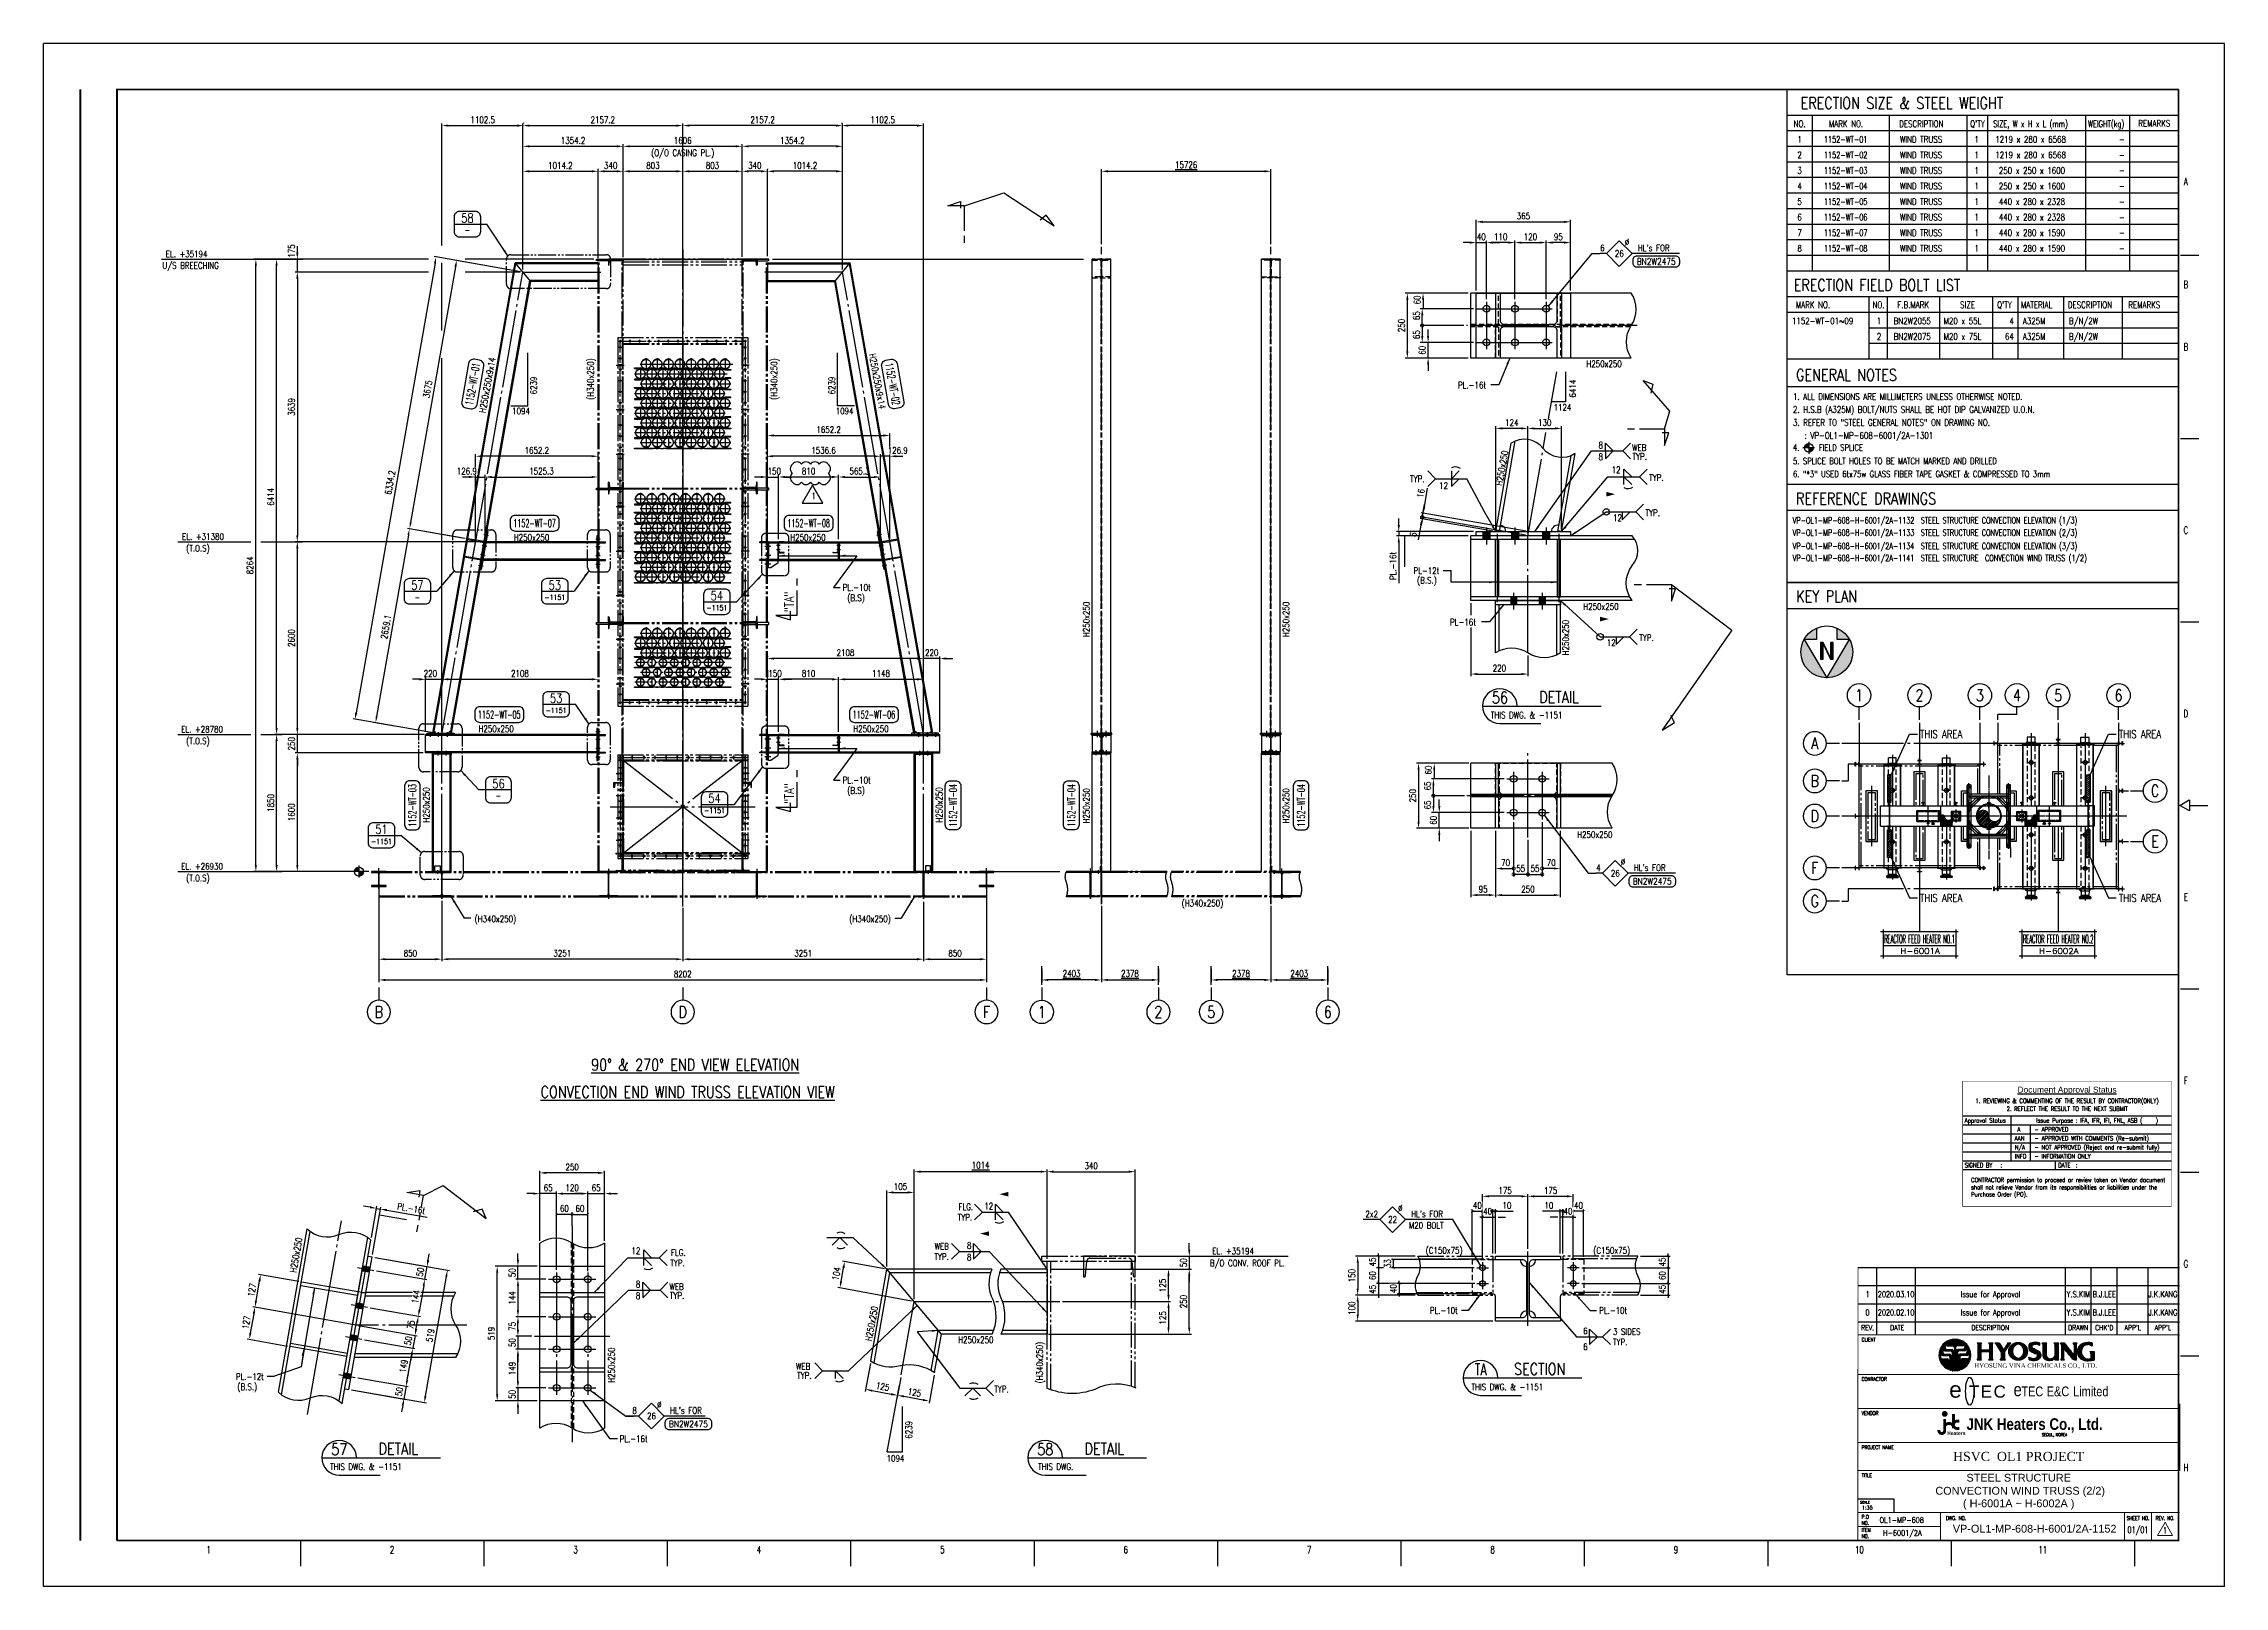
# Model space of a CAD drawing. Header units: millimetres. Extents: x 0 to 134087, y -49114 to 20834.
# Drawn here: x 62431 to 91866, y 14 to 20834 of the extents above; entities that cross this region are included whole.
import ezdxf
from ezdxf.enums import TextEntityAlignment as Align

# ---------------------------------------------------------------- set-up
doc = ezdxf.new("R2010")
doc.units = ezdxf.units.MM
doc.header["$LTSCALE"] = 35
for name, pattern in [('HIDDEN2', [0.1875, 0.125, -0.0625]), ('JNK-CENTER', [34, 30, -1.5, 1, -1.5]), ('JNK-HIDDEN', [3, 2, -1]), ('JNK-PHANTOM', [15, 10, -1, 1, -1, 1, -1]), ('PH2', [15, 10, -1, 1, -1, 1, -1]), ('PHA', [30, 20, -2, 2, -2, 2, -2])]:
    doc.linetypes.add(name, pattern=pattern)
for name, color, linetype in [('9', 2, 'HIDDEN2'), ('BODER', 7, 'Continuous'), ('border', 130, 'Continuous'), ('CEN-R', 1, 'JNK-CENTER'), ('CON-C', 4, 'Continuous'), ('CON-G', 3, 'Continuous'), ('CON-R', 1, 'Continuous'), ('CON-W', 7, 'Continuous'), ('CON-Y', 2, 'Continuous'), ('det', 2, 'PH2'), ('Dim-W', 7, 'Continuous'), ('FORM', 7, 'Continuous'), ('HID-Y', 2, 'JNK-HIDDEN'), ('LOGO-FRAME', 7, 'Continuous'), ('PAN-W', 6, 'PHA'), ('PHA-M', 6, 'JNK-PHANTOM'), ('rev-2', 2, 'Continuous'), ('STL-OBJT', 7, 'Continuous'), ('TITLE', 7, 'Continuous'), ('TXT-C', 4, 'Continuous'), ('TXT-G', 3, 'Continuous'), ('TXT-Y', 2, 'Continuous'), ('TXTT-C', 4, 'Continuous')]:
    doc.layers.add(name, color=color, linetype=linetype)
doc.layers.add('CONT-G', color=3, linetype='Continuous', lineweight=25)
doc.styles.add('Arial', font='arial.ttf', dxfattribs={"height": 0.2})
doc.styles.add('Logo', font='ARIALNB.TTF', dxfattribs={"width": 0.8})
doc.styles.add('ROMANS', font='ROMANS.shx', dxfattribs={"width": 0.8})
doc.styles.add('SIMPLEX', font='simplex.shx', dxfattribs={"width": 0.8})
doc.styles.get("Standard").update_dxf_attribs({"font": 'romans.shx', "width": 0.8, "bigfont": 'whgtxt.shx'})
doc.styles.add('time', font='times.ttf', dxfattribs={"height": 5})
doc.styles.add('TXTD-Y', font='SIMPLEX.shx', dxfattribs={"width": 0.8})
doc.styles.add('USER1', font='swiss.ttf', dxfattribs={"width": 0.8, "height": 5})
doc.dimstyles.new('DIM35', dxfattribs={"dimscale": 35, "dimtxt": 2.5, "dimasz": 2.5, "dimexe": 0.8, "dimexo": 1, "dimgap": 1, "dimtad": 1, "dimdec": 1, "dimdsep": 46, "dimtxsty": 'SIMPLEX', "dimcen": 0, "dimclrd": 7, "dimclre": 7, "dimclrt": 2, "dimadec": 1, "dimazin": 2, "dimtfac": 1, "dimtdec": 1, "dimtix": 1, "dimtmove": 2, "dimatfit": 2, "dimfxl": 1, "dimtfill": 1, "dimarcsym": 1})
doc.dimstyles.new('DIM35_15', dxfattribs={"dimscale": 35, "dimtxt": 2.5, "dimasz": 2.5, "dimexe": 1, "dimexo": 1, "dimgap": 1, "dimtad": 1, "dimdec": 0, "dimlfac": 0.428571, "dimdsep": 46, "dimtxsty": 'SIMPLEX', "dimcen": 0, "dimclrd": 256, "dimclre": 256, "dimclrt": 2, "dimadec": 1, "dimazin": 2, "dimtfac": 1, "dimtdec": 0, "dimtix": 1, "dimtmove": 2, "dimatfit": 2, "dimfxl": 1, "dimarcsym": 1})
doc.dimstyles.new('DIM35x10', dxfattribs={"dimscale": 35, "dimtxt": 2.5, "dimasz": 2.5, "dimexe": 1, "dimexo": 1, "dimgap": 1, "dimtad": 1, "dimdec": 0, "dimlfac": 0.1, "dimdsep": 46, "dimtxsty": 'SIMPLEX', "dimcen": 0, "dimclrd": 256, "dimclre": 256, "dimclrt": 2, "dimadec": 1, "dimazin": 2, "dimtfac": 1, "dimtdec": 0, "dimtix": 1, "dimtmove": 2, "dimatfit": 2, "dimfxl": 1, "dimarcsym": 1})
doc.dimstyles.new('DIM35x3.5', dxfattribs={"dimscale": 35, "dimtxt": 2.5, "dimasz": 2.5, "dimexe": 0.8, "dimexo": 1, "dimgap": 1, "dimtad": 1, "dimdec": 0, "dimlfac": 0.285714, "dimdsep": 46, "dimtxsty": 'SIMPLEX', "dimcen": 0, "dimclrd": 7, "dimclre": 7, "dimclrt": 2, "dimadec": 1, "dimazin": 2, "dimtfac": 1, "dimtdec": 0, "dimtix": 1, "dimtmove": 0, "dimatfit": 2, "dimfxl": 1, "dimtfill": 1, "dimarcsym": 1})
doc.dimstyles.new('DIM40', dxfattribs={"dimscale": 40, "dimtxt": 2.5, "dimasz": 2.5, "dimexe": 1, "dimexo": 1, "dimgap": 1, "dimtad": 1, "dimdec": 0, "dimdsep": 46, "dimtxsty": 'SIMPLEX', "dimcen": 0, "dimclrd": 7, "dimclre": 7, "dimclrt": 2, "dimadec": 1, "dimazin": 2, "dimtfac": 1, "dimtdec": 0, "dimtix": 1, "dimtmove": 2, "dimatfit": 2, "dimfxl": 1, "dimtolj": 1, "dimtzin": 0, "dimarcsym": 1})
pattern_1 = [(45, (55206.837, -3984.368), (-13.470384, 13.470384), [])]

msp = doc.modelspace()

# ---------------------------------------------------------------- texts
at = {"color": 7, "style": 'ROMANS', "width": 0.7}
for s, p in [('A', (91346.325, 18970.8143)), ('B', (91346.325, 17582.7655))]:
    msp.add_text(s, height=99.0244, dxfattribs=at).set_placement(p, align=Align.MIDDLE)
at = {"color": 2, "lineweight": 0}
msp.add_text('1:35', height=48.30359, dxfattribs=at).set_placement((87046.1655, 1053.4059), align=Align.CENTER)
at = {"layer": 'BODER', "color": 7, "style": 'ROMANS'}
for s, height, width, p in [('1', 80.5, 0.7, (87049.2136, 3955.8609)), ('2020.03.10', 80.5, 0.65, (87435.4096, 3955.8609)), ('Y.S.KIM', 80.5, 0.7, (89894.6787, 3955.8609)), ('B.J.LEE', 80.5, 0.7, (90244.6787, 3955.8609)), ('J.K.KANG', 80.5, 0.7, (91036.1955, 3955.8609)), ('0', 80.5, 0.7, (87049.2136, 3710.8609)), ('2020.02.10', 80.5, 0.65, (87435.4096, 3710.8609)), ('Y.S.KIM', 80.5, 0.7, (89894.6787, 3710.8609)), ('B.J.LEE', 80.5, 0.7, (90244.6787, 3710.8609)), ('J.K.KANG', 80.5, 0.7, (91036.1955, 3710.8609)), ('1', 87.5, 0.7, (91064.7032, 770.3582))]:
    msp.add_text(s, height=height, dxfattribs=dict(at, width=width)).set_placement(p, align=Align.MIDDLE)
at = {"layer": 'BODER', "color": 7, "style": 'ROMANS', "width": 0.7}
for p in [(88709.2269, 3955.8609), (88709.2269, 3710.8609)]:
    msp.add_text('Issue for Approval', height=80.5, dxfattribs=at).set_placement(p, align=Align.MIDDLE_CENTER)
at = {"layer": 'BODER', "color": 7, "style": 'Arial'}
for s, p in [('STEEL STRUCTURE', (89089.6794, 1480.4947)), (' CONVECTION WIND TRUSS (2/2)', (89089.6794, 1291.1402)), ('( H-6001A ~ H-6002A )', (89089.6794, 1121.4586))]:
    msp.add_text(s, height=105, dxfattribs=at).set_placement(p, align=Align.MIDDLE)
msp.add_text('VP-OL1-MP-608-H-6001/2A-1152', height=105, dxfattribs=at).set_placement((89305.2212, 739.4364), align=Align.CENTER)
at = {"layer": 'CON-C', "style": 'SIMPLEX', "width": 0.8}
for s, p in [('GENERAL NOTES', (86085.2756, 16284.2725)), ('REFERENCE DRAWINGS', (86084.9503, 14615.8352))]:
    msp.add_text(s, height=157.5, dxfattribs=at).set_placement(p)
msp.add_attdef('4', text='1', height=157.5, dxfattribs=at).set_placement((89066.9672, 12038.885), align=Align.MIDDLE_CENTER)
at = {"layer": 'CON-G', "style": 'SIMPLEX', "width": 0.8}
for p in [(87760.1757, 11462.069), (90443.4245, 11462.069), (87760.1757, 9251.4204), (90443.4245, 9251.4204)]:
    msp.add_text('THIS AREA', height=105, dxfattribs=at).set_placement(p)
at = {"layer": 'CON-W', "color": 2, "style": 'SIMPLEX', "width": 0.8}
for p in [(69856.6702, 16306.7643, 0), (72333.4752, 16306.7643, 0)]:
    msp.add_text('(H340x250)', height=87.5, rotation=90, dxfattribs=at).set_placement(p, align=Align.CENTER)
for s, p in [('8', (83418.2269, 15370.8793)), ('8', (83418.2269, 15214.2668)), ('12', (83595.932, 15037.8451)), ('12', (83615.3564, 14391.0877)), ('12', (83531.2308, 12705.8735)), ('12', (70366.7592, 4498.975)), ('8', (70424.5192, 4047.9359)), ('8', (70424.5192, 3891.3233)), ('6', (83211.0848, 3416.9913)), ('6', (83211.0848, 3203.9623))]:
    msp.add_text(s, height=87.5, dxfattribs=at).set_placement(p)
for s, p in [('(H340x250)', (78072.9998, 9189.8251)), ('(C150x75)', (81334.6545, 4504.0104)), ('(C150x75)', (83596.7572, 4504.0104))]:
    msp.add_text(s, height=87.5, dxfattribs=at).set_placement(p, align=Align.CENTER)
at = {"layer": 'CON-Y', "style": 'SIMPLEX', "width": 0.8}
for s, height, p in [('EL. +35194', 87.5, (64078.8537, 17950.6281)), ('U/S BREECHING', 87.5, (64034.1552, 17795.7339)), ('EL. +31380', 87.5, (64300.5013, 14136.6281)), ('H250x250', 87.5, (68778.665, 14125.6985)), ('H250x250', 87.5, (72509.6779, 14125.6985)), ('(T.O.S)', 87.5, (64354.8879, 13978.6327)), ('PL-12t', 87.5, (80920.7109, 13676.8856)), ('(B.S.)', 87.5, (80969.9346, 13547.4326)), ('PL-16t', 87.5, (81415.3687, 12982.2027)), ('EL. +28780', 87.5, (64287.168, 11536.6281)), ('(T.O.S)', 87.5, (64354.8879, 11378.6327)), ('EL. +26930', 87.5, (64287.168, 9686.6281)), ('(T.O.S)', 87.5, (64354.8879, 9528.6327)), ('B/O CONV. ROOF PL.', 87.5, (78174.2346, 4333.1308)), ('EL. +35194', 87.5, (78204.2213, 4495.1222)), ('H250x250', 87.5, (74775.4225, 3298.1702)), ('(B.S.)', 87.5, (65047.3182, 2663.649)), ('SEOUL, KOREA', 39.2392, (89403.5299, 2041.3331)), ('PL.-16t', 87.5, (70205.959, 1960.9359)), ('1094', 87.5, (73809.6686, 1697.3988))]:
    msp.add_text(s, height=height, dxfattribs=at).set_placement(p)
for s, rotation, p in [('H250x250x9x14', 79.56707195, (68395.1155, 15843.348)), ('H250x250x9x14', 280.43292805, (73572.7479, 16643.2349)), ('H250x250', 90, (74562.7008, 10320.4711)), ('6239', 90, (74153.8889, 2007.0522))]:
    msp.add_text(s, height=87.5, rotation=rotation, dxfattribs=at).set_placement(p)
at = {"layer": 'STL-OBJT', "color": 2, "style": 'SIMPLEX', "width": 0.8}
for s, p in [('PL.-10t', (73217.3472, 13450.379, 0)), ('(B.S)', (73278.7793, 13310.379, 0)), ('PL.-10t', (73217.3472, 10850.379, 0)), ('(B.S)', (73278.7793, 10710.379, 0)), ('M20 BOLT', (80859.3675, 4841.7898))]:
    msp.add_text(s, height=87.5, dxfattribs=at).set_placement(p)
at = {"layer": 'TXT-C', "style": 'SIMPLEX', "width": 0.8}
for s, p in [('ERECTION SIZE & STEEL WEIGHT', (86147.4008, 19952.3082)), ('ERECTION FIELD BOLT LIST', (86054.0675, 17497.6059)), ('KEY PLAN', (86086.3248, 13297.942))]:
    msp.add_text(s, height=157.5, dxfattribs=at).set_placement(p)
at = {"layer": 'TXT-G', "style": 'SIMPLEX', "width": 0.8}
for s, p in [('NO.', (86132.4152, 19707.3082)), ("Q'TY", (88533.5442, 19707.3082)), ('REMARKS', (90920.1335, 19714.033)), ('REMARKS', (90784.6267, 17264.033))]:
    msp.add_text(s, height=87.5, dxfattribs=at).set_placement(p, align=Align.CENTER)
at = {"layer": 'TXT-G', "style": 'SIMPLEX'}
for s, width, p in [('MARK NO.', 0.8, (86528.6769, 19707.3082)), ('DESCRIPTION', 0.8, (87476.0005, 19707.3082)), ('SIZE, W x H x L (mm)', 0.75, (88747.142, 19707.3082)), ('WEIGHT(kg)', 0.75, (90025.278, 19707.3082)), ('MARK NO.', 0.8, (86082.415, 17264.033)), ('NO.', 0.8, (87116.2812, 17264.033)), ('F.B.MARK', 0.8, (87451.2183, 17264.033)), ('SIZE', 0.8, (88300.3018, 17264.033)), ("Q'TY", 0.8, (88799.313, 17264.033)), ('MATERIAL', 0.8, (89120.4726, 17264.033)), ('DESCRIPTION', 0.8, (89753.2449, 17264.033))]:
    msp.add_text(s, height=87.5, dxfattribs=dict(at, width=width)).set_placement(p)
at = {"layer": 'TXT-Y', "style": 'SIMPLEX', "width": 0.8}
for s, p in [('1', (86132.4152, 19497.3082)), ('2', (86132.4152, 19287.3082)), ('3', (86132.4152, 19077.3082)), ('4', (86132.4152, 18867.3082)), ('5', (86132.4152, 18657.3082)), ('7', (86132.4152, 18237.3082)), ('6', (86132.4152, 18447.3082)), ('8', (86132.4152, 18027.3082))]:
    msp.add_text(s, height=87.5, dxfattribs=at).set_placement(p, align=Align.CENTER)
at = {"layer": 'TXT-Y', "style": 'SIMPLEX'}
for s, height, width, p in [('1152-WT-01', 87.5, 0.7, (86460.5442, 19497.3082)), ('WIND TRUSS', 87.5, 0.8, (87487.2108, 19497.3082)), ('1219 x 280 x 6568', 87.5, 0.8, (88773.1527, 19497.3082)), ('1152-WT-02', 87.5, 0.7, (86460.5442, 19287.3082)), ('1152-WT-03', 87.5, 0.7, (86460.5442, 19077.3082)), ('WIND TRUSS', 87.5, 0.8, (87487.2108, 19287.3082)), ('WIND TRUSS', 87.5, 0.8, (87487.2108, 19077.3082)), ('1219 x 280 x 6568', 87.5, 0.8, (88773.1527, 19287.3082)), (' 250 x 250 x 1600', 87.5, 0.8, (88773.1527, 19077.3082)), ('1152-WT-04', 87.5, 0.7, (86460.5442, 18867.3082)), ('WIND TRUSS', 87.5, 0.8, (87487.2108, 18867.3082)), (' 250 x 250 x 1600', 87.5, 0.8, (88773.1527, 18867.3082)), ('1152-WT-05', 87.5, 0.7, (86460.5442, 18657.3082)), ('WIND TRUSS', 87.5, 0.8, (87487.2108, 18657.3082)), (' 440 x 280 x 2328', 87.5, 0.8, (88773.1527, 18657.3082)), ('1152-WT-06', 87.5, 0.7, (86460.5442, 18447.3082)), ('1152-WT-07', 87.5, 0.7, (86460.5442, 18237.3082)), ('WIND TRUSS', 87.5, 0.8, (87487.2108, 18447.3082)), ('WIND TRUSS', 87.5, 0.8, (87487.2108, 18237.3082)), (' 440 x 280 x 2328', 87.5, 0.8, (88773.1527, 18447.3082)), (' 440 x 280 x 1590', 87.5, 0.8, (88773.1527, 18237.3082)), ('1152-WT-08', 87.5, 0.7, (86460.5442, 18027.3082)), ('WIND TRUSS', 87.5, 0.8, (87487.2108, 18027.3082)), (' 440 x 280 x 1590', 87.5, 0.8, (88773.1527, 18027.3082)), ('1152-WT-01~09', 87.5, 0.8, (86029.7172, 17047.3082)), ('1', 87.5, 0.8, (87175.0914, 17047.3082)), ('BN2W2055', 87.5, 0.8, (87402.9898, 17047.3082)), ('M20 x 55L', 87.5, 0.8, (88076.0486, 17047.3082)), ('A325M', 87.5, 0.8, (89146.2008, 17047.3082)), ('B/N/2W', 87.5, 0.8, (89768.478, 17047.3082)), ('2', 87.5, 0.8, (87175.0914, 16837.3082)), ('BN2W2075', 87.5, 0.8, (87402.9898, 16837.3082)), ('M20 x 75L', 87.5, 0.8, (88076.0486, 16837.3082)), ('A325M', 87.5, 0.8, (89146.2008, 16837.3082)), ('B/N/2W', 87.5, 0.8, (89768.478, 16837.3082)), ('H250x250', 87.5, 0.8, (83254.3114, 16468.4072)), ('1124', 87.5, 0.8, (82811.84, 15881.2184)), ('2. H.S.B (A325M) BOLT/NUTS SHALL BE HOT DIP GALVANIZED U.O.N.', 87.5, 0.8, (86043.4656, 15851.4749)), ('1. ALL DIMENSIONS ARE MILLIMETERS UNLESS OTHERWISE NOTED.', 87.5, 0.8, (86043.4656, 16026.4749)), ('3. REFER TO "STEEL GENERAL NOTES" ON DRAWING NO. ', 87.5, 0.8, (86043.4656, 15676.4749)), ('   : VP-OL1-MP-608-6001/2A-1301', 87.5, 0.8, (86043.4656, 15501.4749)), ('4.     FIELD SPLICE', 85, 0.8, (86043.4656, 15340.3338)), ('5. SPLICE BOLT HOLES TO BE MATCH MARKED AND DRILLED', 85, 0.8, (86043.4656, 15157.4067)), ('6. "*3" USED 6tx75w GLASS FIBER TAPE GASKET & COMPRESSED TO 3mm', 85, 0.8, (86043.4656, 14982.3168)), ('VP-OL1-MP-608-H-6001/2A-1132  STEEL STRUCTURE CONVECTION ELEVATION (1/3)', 85, 0.75, (86040.1356, 14357.566)), ('VP-OL1-MP-608-H-6001/2A-1133  STEEL STRUCTURE CONVECTION ELEVATION (2/3)', 85, 0.75, (86040.1356, 14190.8322)), ('VP-OL1-MP-608-H-6001/2A-1134  STEEL STRUCTURE CONVECTION ELEVATION (3/3)', 85, 0.75, (86040.1356, 14010.6746)), ('VP-OL1-MP-608-H-6001/2A-1141  STEEL STRUCTURE  CONVECTION WIND TRUSS (1/2)', 85, 0.75, (86040.1356, 13848.4707)), ('H250x250', 87.5, 0.8, (83212.5847, 13192.6932)), ('H250x250', 87.5, 0.8, (83130.329, 10114.4637))]:
    msp.add_text(s, height=height, dxfattribs=dict(at, width=width)).set_placement(p)
at = {"layer": 'TXT-Y', "style": 'SIMPLEX', "width": 0.8}
for s, p in [('1', (88553.5442, 19497.3082)), ('-', (90519.4886, 19497.3082)), ('1', (88553.5442, 19287.3082)), ('1', (88553.5442, 19077.3082)), ('-', (90519.4886, 19287.3082)), ('1', (88553.5442, 18867.3082)), ('-', (90519.4886, 19077.3082)), ('-', (90519.4886, 18867.3082)), ('1', (88553.5442, 18657.3082)), ('-', (90519.4886, 18657.3082)), ('1', (88553.5442, 18447.3082)), ('1', (88553.5442, 18237.3082)), ('-', (90519.4886, 18447.3082)), ('-', (90519.4886, 18237.3082)), ('1', (88553.5442, 18027.3082)), ('-', (90519.4886, 18027.3082)), ('4', (89024.1534, 17047.3082)), ('64', (89024.1534, 16837.3082))]:
    msp.add_text(s, height=87.5, dxfattribs=at).set_placement(p, align=Align.RIGHT)
for s, p in [('6414', (83113.1167, 16057.2874)), ('H250x250', (83018.0842, 12578.4781)), ('H250x250', (70139.4878, 2760.6826))]:
    msp.add_text(s, height=87.5, rotation=90, dxfattribs=at).set_placement(p)
for p in [(76549.4926, 13063.7779), (79243.8297, 13063.7779), (76549.4926, 10546.9933), (79243.8297, 10546.9933)]:
    msp.add_text('H250x250', height=87.5, rotation=90, dxfattribs=at).set_placement(p, align=Align.CENTER)
for s, p in [('TYP.', (70889.2868, 4378.3208)), ('FLG.', (70899.2868, 4518.3208)), ('TYP.', (83613.9571, 3311.2913)), ('3 SIDES', (83613.9571, 3451.2913)), ('WEB', (72586.7707, 2982.1858)), ('TYP.', (72601.7417, 2859.6504)), ('TYP.', (75262.4912, 2675.4341))]:
    msp.add_text(s, height=87.5, dxfattribs=at).set_placement(p, align=Align.MIDDLE_LEFT)
at = {"layer": 'TXT-Y', "color": 2, "style": 'SIMPLEX', "width": 0.8}
msp.add_text('PL.-12t', height=87.5, dxfattribs=at).set_placement((65025.9136, 2801.3988))
at = {"layer": 'TXT-Y', "style": 'SIMPLEX', "width": 0.8}
for tag, text, p in [('WEB', 'WEB', (83873.2607, 15381.0069)), ('TYP.', 'TYP.', (83877.5217, 15261.7953)), ('TYP.', 'TYP.', (84102.7105, 14976.5905)), ('TYP.', 'TYP.', (84052.1731, 14501.8436)), ('TYP.', 'TYP.', (83968.0475, 12816.6294)), ('WEB', 'WEB', (70879.553, 4058.0634)), ('TYP.', 'TYP.', (70883.814, 3938.8518))]:
    msp.add_attdef(tag, text=text, height=87.5, dxfattribs=at).set_placement(p, align=Align.MIDDLE_LEFT)
at = {"layer": 'TXTT-C', "style": 'TXTD-Y', "width": 0.8}
for s, p in [('%%U90%%D & 270%%D END VIEW ELEVATION', (71225.4964, 6973.7578)), ('%%UCONVECTION END WIND TRUSS ELEVATION VIEW', (71124.5601, 6607.3085))]:
    msp.add_text(s, height=157.5, dxfattribs=at).set_placement(p, align=Align.CENTER)

# ---------------------------------------------------------------- blocks, each defined once
blk = doc.blocks.new('TITLE')
at = {"color": 7}
for p, q in [((841, 594.85), (0, 594.85)), ((0, 0), (0, 594.85)), ((841, 0), (841, 594.85)), ((824.02, 513.34), (831.1, 513.34)), ((824.02, 442.6), (831.1, 442.6)), ((824.02, 371.87), (831.1, 371.87)), ((823.88, 301.14), (827.42, 303.26)), ((827.56, 303.26), (827.56, 299.02)), ((827.56, 299.02), (823.88, 301.14)), ((827.56, 301.14), (834.63, 301.14)), ((824.02, 230.41), (831.1, 230.41)), ((824.02, 159.68), (831.1, 159.68)), ((824.02, 88.95), (831.1, 88.95)), ((823.67, 70.34), (823.67, 44.64)), ((99.02, 17.68), (99.02, 7.78)), ((169.76, 17.68), (169.76, 7.78)), ((240.49, 17.68), (240.49, 7.78)), ((311.22, 17.68), (311.22, 7.78)), ((381.95, 17.68), (381.95, 7.78)), ((452.68, 17.68), (452.68, 7.78)), ((523.41, 17.68), (523.41, 7.78)), ((594.15, 17.68), (594.15, 7.78)), ((664.88, 17.68), (664.88, 7.78)), ((735.61, 17.68), (735.61, 7.78)), ((806.34, 17.68), (806.34, 7.78)), ((841, 0), (0, 0))]:
    blk.add_line(p, q, dxfattribs=at)
at = {"color": 5}
for p, q in [((731.11, 90.5), (733.27, 92.66)), ((731.12, 90.55), (733.27, 92.7)), ((731.13, 90.6), (733.27, 92.74)), ((731.14, 90.65), (733.27, 92.78)), ((731.16, 90.7), (733.27, 92.81)), ((731.17, 90.75), (733.27, 92.85)), ((731.18, 90.8), (733.27, 92.89)), ((731.2, 90.86), (733.27, 92.93)), ((731.22, 90.91), (733.27, 92.97)), ((731.23, 90.97), (733.27, 93.01)), ((731.25, 91.02), (733.27, 93.04)), ((731.27, 91.08), (733.27, 93.08)), ((731.29, 91.13), (733.27, 93.12)), ((731.31, 91.19), (733.27, 93.16)), ((731.33, 91.25), (733.27, 93.2)), ((731.35, 91.31), (733.27, 93.23)), ((731.37, 91.37), (733.27, 93.27)), ((731.4, 91.44), (733.27, 93.31)), ((731.42, 91.5), (733.27, 93.35)), ((731.45, 91.57), (733.27, 93.39)), ((731.48, 91.63), (733.27, 93.43)), ((731.51, 91.7), (733.27, 93.46)), ((731.54, 91.77), (733.27, 93.5)), ((731.58, 91.85), (733.27, 93.54)), ((731.61, 91.92), (733.27, 93.58)), ((731.65, 92), (734.26, 94.6)), ((731.7, 92.08), (734.18, 94.56)), ((731.74, 92.17), (734.09, 94.51)), ((731.79, 92.25), (734, 94.46)), ((731.85, 92.35), (733.91, 94.41)), ((731.91, 92.45), (733.81, 94.34)), ((731.98, 92.56), (733.7, 94.27)), ((732.06, 92.68), (733.58, 94.19)), ((732.16, 92.81), (733.44, 94.09)), ((732.29, 92.98), (733.28, 93.97)), ((732.4, 91.75), (733.27, 92.62)), ((732.44, 91.75), (733.27, 92.58)), ((732.47, 91.75), (733.27, 92.55)), ((732.48, 93.21), (733.05, 93.78)), ((733.28, 93.58), (734.33, 94.64)), ((733.31, 93.58), (734.41, 94.68)), ((733.35, 93.58), (734.48, 94.71)), ((733.39, 93.58), (734.55, 94.75)), ((733.43, 93.58), (734.62, 94.78)), ((733.47, 93.58), (734.69, 94.81)), ((733.5, 93.58), (734.76, 94.83)), ((733.54, 93.58), (734.82, 94.86)), ((733.58, 93.58), (734.88, 94.88)), ((733.62, 93.58), (734.94, 94.91)), ((733.66, 93.58), (735, 94.93)), ((733.7, 93.09), (735.76, 95.15)), ((733.7, 93.13), (735.71, 95.14)), ((733.7, 93.17), (735.66, 95.12)), ((733.7, 93.21), (735.61, 95.11)), ((733.7, 93.25), (735.56, 95.1)), ((733.7, 93.28), (735.5, 95.09)), ((733.7, 93.32), (735.45, 95.07)), ((733.7, 93.36), (735.4, 95.06)), ((733.7, 93.4), (735.35, 95.04)), ((733.7, 93.44), (735.29, 95.03)), ((733.7, 93.47), (735.24, 95.01)), ((733.7, 93.51), (735.18, 94.99)), ((733.7, 93.55), (735.12, 94.97)), ((733.7, 93.58), (735.06, 94.95)), ((733.71, 93.03), (735.85, 95.17)), ((733.71, 93.06), (735.81, 95.16)), ((733.72, 93), (735.9, 95.18)), ((733.73, 92.97), (735.95, 95.19)), ((733.74, 92.94), (736, 95.2)), ((733.75, 92.92), (736.04, 95.2)), ((733.77, 92.89), (736.09, 95.21)), ((733.78, 92.87), (736.13, 95.22)), ((733.8, 92.85), (736.18, 95.23)), ((733.82, 92.83), (736.22, 95.23)), ((733.84, 92.81), (736.27, 95.24)), ((733.86, 92.79), (736.31, 95.24)), ((733.88, 92.78), (736.36, 95.25)), ((733.91, 92.76), (736.4, 95.25)), ((733.93, 92.75), (736.44, 95.26)), ((733.96, 92.74), (736.48, 95.26)), ((733.99, 92.73), (736.53, 95.27)), ((734.02, 92.72), (736.57, 95.27)), ((734.05, 92.71), (736.61, 95.27)), ((734.08, 92.71), (736.65, 95.28)), ((734.12, 92.71), (736.69, 95.28)), ((734.16, 92.71), (736.73, 95.28)), ((734.2, 92.71), (736.77, 95.28)), ((734.23, 92.71), (736.81, 95.29)), ((734.27, 92.71), (736.85, 95.29)), ((734.31, 92.71), (736.89, 95.29)), ((734.35, 92.71), (736.93, 95.29)), ((734.39, 92.71), (736.97, 95.29)), ((734.43, 92.71), (737.01, 95.29)), ((734.46, 92.71), (737.05, 95.29)), ((734.5, 92.71), (737.09, 95.29)), ((734.54, 92.71), (737.12, 95.29)), ((734.58, 92.71), (737.16, 95.29)), ((734.62, 92.71), (737.2, 95.29)), ((734.65, 92.71), (737.24, 95.29)), ((734.69, 92.71), (737.27, 95.29)), ((734.73, 92.71), (737.31, 95.29)), ((734.77, 92.71), (737.35, 95.29)), ((734.81, 92.71), (737.38, 95.28)), ((734.85, 92.71), (737.42, 95.28)), ((734.88, 92.71), (737.46, 95.28)), ((734.92, 92.71), (737.49, 95.28)), ((734.96, 92.71), (737.53, 95.28)), ((735, 92.71), (737.56, 95.27)), ((735.04, 92.71), (737.6, 95.27)), ((735.07, 92.71), (737.63, 95.27)), ((735.11, 92.71), (737.67, 95.26)), ((735.15, 92.71), (737.7, 95.26)), ((735.19, 92.71), (737.74, 95.26)), ((735.23, 92.71), (737.77, 95.25)), ((735.27, 92.71), (737.81, 95.25)), ((735.3, 92.71), (737.84, 95.24)), ((735.34, 92.71), (737.87, 95.24)), ((735.38, 92.71), (737.91, 95.24)), ((735.42, 92.71), (737.94, 95.23)), ((735.46, 92.71), (737.97, 95.23)), ((735.5, 92.71), (738.01, 95.22)), ((735.53, 92.71), (738.04, 95.22)), ((735.57, 92.71), (738.07, 95.21)), ((735.61, 92.71), (738.11, 95.2)), ((735.65, 92.71), (738.14, 95.2)), ((735.69, 92.71), (738.17, 95.19)), ((735.72, 92.71), (738.2, 95.19)), ((735.76, 92.71), (738.24, 95.18)), ((735.8, 92.71), (738.27, 95.17)), ((735.84, 92.71), (738.3, 95.17)), ((735.88, 92.71), (738.33, 95.16)), ((735.92, 92.71), (738.36, 95.16)), ((735.95, 92.71), (738.39, 95.15)), ((735.99, 92.71), (738.43, 95.14)), ((736.03, 92.71), (738.46, 95.13)), ((736.07, 92.71), (738.49, 95.13)), ((736.11, 92.71), (738.52, 95.12)), ((736.14, 92.71), (738.55, 95.11)), ((736.18, 92.71), (738.58, 95.1)), ((736.22, 92.71), (738.61, 95.1)), ((736.26, 92.71), (738.64, 95.09)), ((736.29, 92.7), (738.67, 95.08)), ((736.33, 92.7), (738.7, 95.07)), ((736.36, 92.69), (738.73, 95.06)), ((736.39, 92.69), (738.76, 95.06)), ((736.42, 92.68), (738.79, 95.05)), ((736.45, 92.67), (738.82, 95.04)), ((736.48, 92.66), (738.85, 95.03)), ((736.5, 92.65), (738.88, 95.02)), ((736.53, 92.63), (738.91, 95.01)), ((736.55, 92.62), (738.94, 95)), ((736.58, 92.6), (738.96, 94.99)), ((736.6, 92.59), (738.99, 94.98)), ((736.62, 92.57), (739.02, 94.97)), ((736.64, 92.56), (739.05, 94.96)), ((736.66, 92.54), (739.08, 94.95)), ((736.68, 92.52), (739.11, 94.94)), ((736.7, 92.5), (739.14, 94.93)), ((736.72, 92.48), (739.16, 94.92)), ((736.74, 92.46), (739.19, 94.91)), ((736.76, 92.44), (739.22, 94.9)), ((736.77, 92.42), (739.25, 94.89)), ((736.79, 92.4), (739.27, 94.88)), ((736.8, 92.37), (739.3, 94.87)), ((736.82, 92.35), (739.33, 94.86)), ((736.83, 92.32), (739.36, 94.85)), ((736.84, 92.3), (739.38, 94.84)), ((736.85, 92.27), (739.41, 94.83)), ((736.86, 92.24), (739.44, 94.82)), ((736.87, 92.21), (739.47, 94.81)), ((736.88, 92.18), (739.49, 94.79)), ((736.88, 92.15), (739.52, 94.78)), ((736.89, 92.12), (739.55, 94.77)), ((736.89, 92.08), (739.57, 94.76)), ((736.9, 92.05), (739.6, 94.75)), ((736.9, 92.01), (739.62, 94.74)), ((736.9, 91.97), (739.65, 94.72)), ((737.55, 92.59), (739.68, 94.71)), ((737.64, 92.64), (739.7, 94.7)), ((737.71, 92.67), (739.73, 94.69)), ((737.76, 92.69), (739.75, 94.67)), ((737.81, 92.7), (739.78, 94.66)), ((737.86, 92.7), (739.81, 94.65)), ((737.9, 92.71), (739.83, 94.64)), ((737.94, 92.71), (739.86, 94.62)), ((737.98, 92.71), (739.88, 94.61)), ((738.02, 92.71), (739.91, 94.6)), ((738.05, 92.71), (739.93, 94.58)), ((738.09, 92.71), (739.96, 94.57)), ((738.13, 92.71), (739.98, 94.56)), ((738.17, 92.71), (740.01, 94.54)), ((738.21, 92.71), (740.03, 94.53)), ((738.25, 92.71), (740.06, 94.52)), ((738.28, 92.71), (740.08, 94.5)), ((738.32, 92.71), (740.1, 94.49)), ((738.36, 92.71), (740.13, 94.48)), ((738.4, 92.71), (740.15, 94.46)), ((738.44, 92.71), (740.18, 94.45)), ((738.47, 92.71), (740.2, 94.43)), ((738.51, 92.71), (740.22, 94.42)), ((738.55, 92.71), (740.25, 94.41)), ((738.59, 92.71), (740.27, 94.39)), ((738.63, 92.71), (740.3, 94.38)), ((738.67, 92.71), (740.32, 94.36)), ((738.7, 92.71), (740.34, 94.35)), ((738.74, 92.71), (740.37, 94.33)), ((738.78, 92.71), (740.39, 94.32)), ((738.82, 92.71), (740.41, 94.3)), ((738.86, 92.71), (740.44, 94.29)), ((738.9, 92.71), (740.46, 94.27)), ((738.93, 92.71), (740.48, 94.26)), ((738.97, 92.71), (740.5, 94.24)), ((739.01, 92.71), (740.53, 94.23)), ((739.05, 92.71), (740.55, 94.21)), ((739.09, 92.71), (740.57, 94.19)), ((739.12, 92.71), (740.59, 94.18)), ((739.16, 92.71), (740.62, 94.16)), ((739.2, 92.71), (740.64, 94.15)), ((739.24, 92.71), (740.66, 94.13)), ((739.28, 92.71), (740.68, 94.11)), ((739.32, 92.71), (740.71, 94.1)), ((739.35, 92.71), (740.73, 94.08)), ((739.39, 92.71), (740.75, 94.07)), ((739.43, 92.71), (740.77, 94.05)), ((739.47, 92.71), (740.79, 94.03)), ((739.51, 92.71), (740.81, 94.02)), ((739.54, 92.71), (740.84, 94)), ((739.58, 92.71), (740.45, 93.58)), ((739.62, 92.71), (740.45, 93.54)), ((739.66, 92.71), (740.45, 93.5)), ((739.7, 92.71), (740.45, 93.46)), ((739.74, 92.71), (740.45, 93.43)), ((739.77, 92.71), (740.45, 93.39)), ((739.81, 92.71), (740.45, 93.35)), ((739.85, 92.71), (740.45, 93.31)), ((739.89, 92.71), (740.45, 93.27)), ((739.93, 92.71), (740.45, 93.23)), ((739.96, 92.71), (740.45, 93.2)), ((740, 92.71), (740.45, 93.16)), ((740, 90.88), (741.97, 92.84)), ((740.04, 92.71), (740.45, 93.12)), ((740.04, 90.88), (741.99, 92.82)), ((740.08, 92.71), (740.45, 93.08)), ((740.08, 90.88), (742, 92.8)), ((740.12, 90.88), (742.02, 92.78)), ((740.13, 92.72), (740.44, 93.04)), ((740.16, 90.88), (742.04, 92.75)), ((740.18, 92.73), (740.43, 92.98)), ((740.2, 90.88), (742.05, 92.73)), ((740.23, 90.88), (742.07, 92.71)), ((740.25, 92.76), (740.4, 92.91)), ((740.27, 90.88), (742.08, 92.69)), ((740.31, 90.88), (742.1, 92.66)), ((740.35, 90.88), (742.11, 92.64)), ((740.39, 90.88), (742.13, 92.62)), ((740.42, 90.88), (742.15, 92.6)), ((740.46, 93.58), (740.86, 93.98)), ((740.5, 93.58), (740.88, 93.97)), ((740.53, 93.58), (740.9, 93.95)), ((740.57, 93.58), (740.92, 93.93)), ((740.61, 93.58), (740.94, 93.91)), ((740.65, 93.58), (740.96, 93.9)), ((740.69, 93.58), (740.98, 93.88)), ((740.72, 93.58), (741.01, 93.86)), ((740.76, 93.58), (741.03, 93.85)), ((740.78, 91.69), (741.95, 92.86)), ((740.8, 93.58), (741.05, 93.83)), ((740.83, 91.77), (741.94, 92.89)), ((740.84, 93.58), (741.07, 93.81)), ((740.85, 91.84), (741.92, 92.91)), ((740.87, 91.94), (741.89, 92.95)), ((740.87, 91.89), (741.9, 92.93)), ((740.88, 93.58), (741.09, 93.79)), ((740.88, 93.55), (741.11, 93.77)), ((740.88, 93.51), (741.13, 93.76)), ((740.88, 93.47), (741.15, 93.74)), ((740.88, 93.44), (741.17, 93.72)), ((740.88, 93.4), (741.19, 93.7)), ((740.88, 93.36), (741.21, 93.68)), ((740.88, 93.32), (741.23, 93.67)), ((740.88, 93.28), (741.25, 93.65)), ((740.88, 93.24), (741.27, 93.63)), ((740.88, 93.21), (741.29, 93.61)), ((740.88, 93.17), (741.31, 93.59)), ((740.88, 93.13), (741.33, 93.57)), ((740.88, 93.09), (741.35, 93.55)), ((740.88, 93.05), (741.37, 93.54)), ((740.88, 93.02), (741.38, 93.52)), ((740.88, 92.98), (741.4, 93.5)), ((740.88, 92.94), (741.42, 93.48)), ((740.88, 92.9), (741.44, 93.46)), ((740.88, 92.86), (741.46, 93.44)), ((740.88, 92.82), (741.48, 93.42)), ((740.88, 92.79), (741.5, 93.4)), ((740.88, 92.75), (741.52, 93.38)), ((740.88, 92.71), (741.54, 93.36)), ((740.88, 92.67), (741.55, 93.34)), ((740.88, 92.63), (741.57, 93.32)), ((740.88, 92.6), (741.59, 93.3)), ((740.88, 92.56), (741.61, 93.28)), ((740.88, 92.52), (741.63, 93.26)), ((740.88, 92.48), (741.64, 93.24)), ((740.88, 92.44), (741.66, 93.22)), ((740.88, 92.4), (741.68, 93.2)), ((740.88, 92.37), (741.7, 93.18)), ((740.88, 92.33), (741.72, 93.16)), ((740.88, 92.29), (741.73, 93.14)), ((740.88, 92.25), (741.75, 93.12)), ((740.88, 92.21), (741.77, 93.1)), ((740.88, 92.18), (741.79, 93.08)), ((740.88, 92.14), (741.8, 93.06)), ((740.88, 92.1), (741.82, 93.04)), ((740.88, 92.06), (741.84, 93.01)), ((740.88, 92.02), (741.85, 92.99)), ((740.88, 91.98), (741.87, 92.97)), ((741.34, 91.75), (742.16, 92.57)), ((741.38, 91.75), (742.18, 92.55)), ((741.41, 91.75), (742.19, 92.53)), ((745.66, 93.89), (745.7, 93.93)), ((745.7, 93.83), (745.8, 93.93)), ((745.74, 93.77), (745.89, 93.93)), ((745.77, 93.72), (745.99, 93.93)), ((745.81, 93.66), (746.08, 93.93)), ((745.85, 93.6), (746.18, 93.93)), ((745.89, 93.54), (746.27, 93.93)), ((745.92, 93.49), (746.36, 93.93)), ((745.93, 93.3), (746.55, 93.93)), ((745.93, 93.21), (746.65, 93.93)), ((745.93, 93.11), (746.74, 93.93)), ((745.93, 93.02), (746.84, 93.93)), ((745.93, 92.92), (746.93, 93.93)), ((745.93, 92.83), (747.03, 93.93)), ((745.93, 92.73), (747.12, 93.93)), ((745.93, 92.64), (747.22, 93.93)), ((745.93, 92.54), (747.31, 93.93)), ((745.93, 93.4), (746.46, 93.93)), ((745.93, 92.45), (747.3, 93.82)), ((745.93, 92.35), (747.12, 93.55)), ((745.93, 92.26), (747.08, 93.41)), ((745.93, 92.16), (747.08, 93.31)), ((745.93, 92.07), (747.08, 93.22)), ((745.93, 91.97), (747.08, 93.12)), ((745.93, 91.88), (747.08, 93.03)), ((745.93, 91.78), (747.08, 92.93)), ((745.93, 91.69), (747.08, 92.84)), ((745.93, 91.6), (747.08, 92.74)), ((745.93, 91.5), (747.08, 92.65)), ((745.93, 91.41), (747.08, 92.55)), ((750.06, 93.93), (750.06, 93.93)), ((750.1, 93.87), (750.16, 93.93)), ((750.14, 93.81), (750.25, 93.93)), ((750.18, 93.75), (750.35, 93.93)), ((750.21, 93.7), (750.44, 93.93)), ((750.25, 93.64), (750.54, 93.93)), ((750.29, 93.58), (750.63, 93.93)), ((750.33, 93.53), (750.73, 93.93)), ((750.36, 93.46), (750.82, 93.93)), ((750.36, 93.37), (750.92, 93.93)), ((750.36, 93.27), (751.01, 93.93)), ((750.36, 93.18), (751.11, 93.93)), ((750.36, 93.08), (751.2, 93.93)), ((750.36, 92.99), (751.3, 93.93)), ((750.36, 92.89), (751.39, 93.93)), ((750.36, 92.8), (751.48, 93.93)), ((750.36, 92.7), (751.58, 93.93)), ((750.36, 92.61), (751.67, 93.93)), ((750.36, 92.51), (751.77, 93.93)), ((750.36, 92.42), (751.67, 93.74)), ((750.36, 92.32), (751.5, 93.47)), ((750.36, 92.23), (751.5, 93.38)), ((750.36, 92.13), (751.5, 93.28)), ((750.36, 92.04), (751.5, 93.19)), ((750.36, 91.94), (751.5, 93.09)), ((750.36, 91.85), (751.5, 93)), ((750.36, 91.76), (751.5, 92.9)), ((750.36, 91.66), (751.5, 92.81)), ((750.36, 91.57), (751.5, 92.71)), ((750.36, 91.47), (751.5, 92.62)), ((750.36, 91.38), (751.5, 92.52)), ((752.5, 93.9), (752.53, 93.93)), ((752.55, 93.85), (752.62, 93.93)), ((752.6, 93.8), (752.72, 93.93)), ((752.64, 93.76), (752.81, 93.93)), ((752.69, 93.71), (752.91, 93.93)), ((752.74, 93.66), (753, 93.93)), ((752.78, 93.61), (753.1, 93.93)), ((752.83, 93.56), (753.19, 93.93)), ((752.88, 93.52), (753.29, 93.93)), ((752.92, 93.46), (753.38, 93.93)), ((752.95, 93.4), (753.48, 93.93)), ((752.99, 93.34), (753.57, 93.93)), ((753.02, 93.28), (753.67, 93.93)), ((753.06, 93.22), (753.76, 93.93)), ((753.09, 93.17), (753.86, 93.93)), ((753.13, 93.11), (753.95, 93.93)), ((753.16, 93.05), (754.05, 93.93)), ((753.2, 92.99), (754.11, 93.9)), ((753.24, 92.93), (754.15, 93.85)), ((753.27, 92.87), (754.2, 93.8)), ((753.31, 92.81), (754.25, 93.75)), ((753.34, 92.75), (754.29, 93.7)), ((753.38, 92.69), (754.34, 93.65)), ((753.41, 92.63), (754.39, 93.61)), ((753.45, 92.57), (754.43, 93.55)), ((753.48, 92.51), (754.46, 93.49)), ((753.52, 92.45), (754.5, 93.43)), ((753.56, 92.39), (754.54, 93.37)), ((753.59, 92.34), (754.57, 93.32)), ((753.63, 92.28), (754.61, 93.26)), ((753.66, 92.22), (754.64, 93.2)), ((753.7, 92.16), (754.68, 93.14)), ((753.73, 92.1), (754.71, 93.08)), ((753.77, 92.04), (754.75, 93.02)), ((753.8, 91.98), (754.78, 92.96)), ((753.84, 91.92), (754.82, 92.9)), ((753.88, 91.86), (754.86, 92.84)), ((753.91, 91.8), (754.89, 92.78)), ((753.95, 91.74), (754.93, 92.72)), ((753.98, 91.68), (754.96, 92.66)), ((754.02, 91.62), (755, 92.6)), ((754.05, 91.57), (755.03, 92.54)), ((754.87, 90.2), (758.6, 93.93)), ((754.9, 90.14), (758.53, 93.77)), ((754.9, 90.04), (758.33, 93.47)), ((754.9, 89.95), (758.13, 93.18)), ((754.9, 89.85), (757.94, 92.89)), ((754.9, 89.76), (757.74, 92.59)), ((755.99, 91.41), (758.5, 93.93)), ((756.19, 91.71), (758.41, 93.93)), ((756.4, 92.01), (758.31, 93.93)), ((756.6, 92.31), (758.22, 93.93)), ((756.81, 92.61), (758.12, 93.93)), ((757.01, 92.91), (758.03, 93.93)), ((757.21, 93.21), (757.93, 93.93)), ((757.41, 93.88), (757.46, 93.93)), ((757.41, 93.78), (757.55, 93.93)), ((757.41, 93.69), (757.65, 93.93)), ((757.41, 93.59), (757.74, 93.93)), ((757.41, 93.5), (757.84, 93.93)), ((757.86, 90.66), (761.24, 94.04)), ((757.86, 90.83), (761.06, 94.03)), ((757.86, 90.74), (761.15, 94.03)), ((757.86, 90.57), (760.08, 92.79)), ((757.87, 90.93), (760.96, 94.01)), ((757.88, 91.02), (760.86, 94)), ((757.89, 91.12), (760.75, 93.98)), ((757.91, 91.22), (760.65, 93.96)), ((757.93, 91.33), (760.54, 93.93)), ((757.96, 91.44), (760.42, 93.9)), ((757.99, 91.56), (760.3, 93.86)), ((758.03, 91.69), (760.17, 93.82)), ((758.08, 91.82), (760.03, 93.76)), ((758.15, 91.97), (759.88, 93.7)), ((758.23, 92.13), (759.71, 93.61)), ((758.33, 92.33), (759.51, 93.5)), ((758.51, 92.59), (759.25, 93.32)), ((760.32, 93.04), (761.33, 94.04)), ((760.62, 93.25), (761.42, 94.05)), ((760.79, 93.34), (761.5, 94.05)), ((760.93, 93.39), (761.59, 94.04)), ((761.06, 93.43), (761.67, 94.04)), ((761.17, 93.45), (761.75, 94.04)), ((761.27, 93.47), (761.83, 94.03)), ((761.36, 93.48), (761.9, 94.02)), ((761.45, 93.48), (761.98, 94.01)), ((761.53, 93.48), (762.05, 94)), ((761.61, 93.47), (762.13, 93.99)), ((761.69, 93.46), (762.2, 93.97)), ((761.76, 93.45), (762.27, 93.96)), ((761.83, 93.44), (762.34, 93.94)), ((761.9, 93.42), (762.41, 93.93)), ((761.97, 93.4), (762.47, 93.91)), ((762.03, 93.38), (762.54, 93.89)), ((762.09, 93.35), (762.61, 93.87)), ((762.15, 93.33), (762.67, 93.85)), ((762.21, 93.3), (762.73, 93.83)), ((762.26, 93.27), (762.8, 93.8)), ((762.32, 93.24), (762.86, 93.78)), ((762.37, 93.21), (762.92, 93.75)), ((762.42, 93.17), (762.98, 93.73)), ((762.47, 93.14), (763.04, 93.7)), ((762.52, 93.1), (763.09, 93.68)), ((762.57, 93.06), (763.15, 93.65)), ((762.61, 93.02), (763.21, 93.62)), ((762.66, 92.98), (763.26, 93.59)), ((762.7, 92.94), (763.32, 93.56)), ((762.74, 92.9), (763.37, 93.53)), ((762.79, 92.85), (763.43, 93.49)), ((762.83, 92.81), (763.48, 93.46)), ((762.87, 92.76), (763.53, 93.43)), ((762.9, 92.72), (763.58, 93.39)), ((762.94, 92.67), (763.63, 93.36)), ((762.98, 92.62), (763.68, 93.32)), ((763.01, 92.57), (763.73, 93.28)), ((763.05, 92.52), (763.78, 93.25)), ((763.08, 92.47), (763.82, 93.21)), ((763.11, 92.41), (763.87, 93.17)), ((763.14, 92.36), (763.92, 93.13)), ((763.17, 92.3), (763.96, 93.09)), ((763.2, 92.25), (764, 93.05)), ((763.23, 92.19), (764.05, 93.01)), ((763.26, 92.13), (764.09, 92.96)), ((763.29, 92.07), (764.13, 92.92)), ((763.31, 92.01), (764.17, 92.88)), ((763.34, 91.95), (764.21, 92.83)), ((763.36, 91.89), (764.25, 92.79)), ((763.38, 91.83), (764.29, 92.74)), ((763.4, 91.76), (764.33, 92.69)), ((763.42, 91.7), (764.37, 92.65)), ((763.44, 91.63), (764.41, 92.6)), ((763.46, 91.56), (764.44, 92.55)), ((765.56, 92.05), (767.57, 94.06)), ((765.56, 92.13), (767.47, 94.04)), ((765.56, 92.21), (767.37, 94.03)), ((765.56, 92.3), (767.27, 94.01)), ((765.56, 92.39), (767.16, 93.98)), ((765.56, 92.47), (767.05, 93.96)), ((765.56, 92.56), (766.94, 93.93)), ((765.56, 92.65), (766.82, 93.9)), ((765.57, 91.97), (767.67, 94.07)), ((765.58, 91.9), (767.76, 94.08)), ((765.58, 92.75), (766.7, 93.87)), ((765.59, 91.82), (767.86, 94.09)), ((765.6, 92.85), (766.57, 93.83)), ((765.61, 91.75), (767.95, 94.09)), ((765.63, 91.69), (768.04, 94.1)), ((765.64, 92.98), (766.44, 93.78)), ((765.65, 91.62), (768.13, 94.1)), ((765.67, 91.56), (766.93, 92.82)), ((765.69, 91.49), (766.87, 92.67)), ((765.71, 93.13), (766.29, 93.72)), ((765.72, 91.43), (766.85, 92.56)), ((765.88, 93.38), (766.04, 93.55)), ((767.29, 93.18), (768.21, 94.1)), ((767.46, 93.26), (768.3, 94.1)), ((767.59, 93.31), (768.38, 94.1)), ((767.69, 93.33), (768.47, 94.1)), ((767.79, 93.34), (768.55, 94.1)), ((767.89, 93.35), (768.63, 94.09)), ((767.98, 93.36), (768.71, 94.08)), ((768.07, 93.36), (768.79, 94.08)), ((768.16, 93.36), (768.87, 94.07)), ((768.25, 93.36), (768.94, 94.06)), ((768.33, 93.36), (769.02, 94.05)), ((768.41, 93.36), (769.09, 94.04)), ((768.49, 93.35), (769.17, 94.03)), ((768.57, 93.35), (769.24, 94.02)), ((768.65, 93.34), (769.31, 94)), ((768.72, 93.33), (769.38, 93.99)), ((768.8, 93.32), (769.45, 93.97)), ((768.87, 93.31), (769.52, 93.96)), ((768.94, 93.29), (769.59, 93.94)), ((769.01, 93.28), (769.66, 93.92)), ((769.07, 93.25), (769.69, 93.87)), ((769.13, 93.23), (769.69, 93.79)), ((769.19, 93.2), (769.69, 93.7)), ((769.25, 93.18), (769.69, 93.62)), ((769.31, 93.15), (769.69, 93.53)), ((769.37, 93.12), (769.69, 93.45)), ((769.43, 93.09), (769.69, 93.36)), ((769.48, 93.07), (769.69, 93.28)), ((769.54, 93.04), (769.69, 93.19)), ((769.6, 93.01), (769.69, 93.11)), ((769.66, 92.98), (769.69, 93.02)), ((770.73, 93.89), (770.77, 93.93)), ((770.77, 93.84), (770.86, 93.93)), ((770.8, 93.78), (770.94, 93.93)), ((770.83, 93.73), (771.03, 93.93)), ((770.86, 93.68), (771.11, 93.93)), ((770.89, 93.62), (771.2, 93.93)), ((770.92, 93.57), (771.28, 93.93)), ((770.95, 93.51), (771.37, 93.93)), ((770.99, 93.46), (771.45, 93.93)), ((770.99, 93.38), (771.54, 93.93)), ((770.99, 93.29), (771.62, 93.93)), ((770.99, 93.2), (771.71, 93.93)), ((770.99, 93.12), (771.79, 93.93)), ((770.99, 93.03), (771.88, 93.93)), ((770.99, 92.95), (771.97, 93.93)), ((770.99, 92.86), (772.05, 93.93)), ((770.99, 92.78), (772.14, 93.93)), ((770.99, 92.69), (772.22, 93.93)), ((770.99, 92.61), (772.31, 93.93)), ((770.99, 92.52), (772.39, 93.93)), ((770.99, 92.44), (772.48, 93.93)), ((770.99, 92.35), (772.52, 93.89)), ((770.99, 92.27), (772.4, 93.68)), ((770.99, 92.18), (772.29, 93.48)), ((770.99, 92.1), (772.27, 93.38)), ((770.99, 92.01), (772.27, 93.3)), ((770.99, 91.92), (772.27, 93.21)), ((770.99, 91.84), (772.27, 93.13)), ((770.99, 91.75), (772.27, 93.04)), ((770.99, 91.67), (772.27, 92.96)), ((770.99, 91.58), (772.27, 92.87)), ((770.99, 91.5), (772.27, 92.78)), ((770.99, 91.41), (772.27, 92.7)), ((770.99, 91.33), (772.27, 92.61)), ((770.99, 91.24), (772.27, 92.53)), ((775.29, 93.93), (775.29, 93.93)), ((775.32, 93.87), (775.38, 93.93)), ((775.36, 93.82), (775.46, 93.93)), ((775.39, 93.76), (775.55, 93.93)), ((775.42, 93.71), (775.63, 93.93)), ((775.45, 93.66), (775.72, 93.93)), ((775.48, 93.6), (775.81, 93.93)), ((775.51, 93.55), (775.89, 93.93)), ((775.54, 93.49), (775.98, 93.93)), ((775.56, 93.43), (776.06, 93.93)), ((775.56, 93.35), (776.15, 93.93)), ((775.56, 93.26), (776.23, 93.93)), ((775.56, 93.17), (776.32, 93.93)), ((775.56, 93.09), (776.4, 93.93)), ((775.56, 93), (776.49, 93.93)), ((775.56, 92.92), (776.57, 93.93)), ((775.56, 92.83), (776.66, 93.93)), ((775.56, 92.75), (776.74, 93.93)), ((775.56, 92.66), (776.83, 93.93)), ((775.56, 92.58), (776.91, 93.93)), ((775.56, 92.49), (777, 93.93)), ((775.56, 92.41), (777.09, 93.93)), ((775.56, 92.32), (777.06, 93.82)), ((775.56, 92.24), (776.94, 93.61)), ((775.56, 92.15), (776.85, 93.44)), ((775.56, 92.07), (776.85, 93.35)), ((775.56, 91.98), (776.85, 93.27)), ((775.56, 91.89), (776.85, 93.18)), ((775.56, 91.81), (776.85, 93.1)), ((775.56, 91.72), (776.85, 93.01)), ((775.56, 91.64), (776.85, 92.93)), ((775.56, 91.55), (776.85, 92.84)), ((775.56, 91.47), (776.85, 92.75)), ((775.56, 91.38), (776.85, 92.67)), ((775.56, 91.3), (776.85, 92.58)), ((777.84, 93.92), (777.84, 93.93)), ((777.88, 93.86), (777.94, 93.93)), ((777.91, 93.8), (778.03, 93.93)), ((777.95, 93.74), (778.13, 93.93)), ((777.98, 93.68), (778.22, 93.93)), ((778.02, 93.62), (778.32, 93.93)), ((778.05, 93.56), (778.41, 93.93)), ((778.09, 93.5), (778.51, 93.93)), ((778.12, 93.44), (778.6, 93.93)), ((778.15, 93.38), (778.7, 93.93)), ((778.19, 93.32), (778.79, 93.93)), ((778.2, 93.24), (778.89, 93.93)), ((778.2, 93.15), (778.98, 93.93)), ((778.2, 93.05), (779.08, 93.93)), ((778.2, 92.96), (779.17, 93.93)), ((778.2, 92.86), (779.22, 93.88)), ((778.2, 92.77), (779.26, 93.83)), ((778.2, 92.67), (779.3, 93.77)), ((778.2, 92.58), (779.34, 93.72)), ((778.2, 92.48), (779.38, 93.66)), ((778.2, 92.39), (779.42, 93.61)), ((778.2, 92.29), (779.46, 93.56)), ((778.2, 92.2), (779.5, 93.5)), ((778.2, 92.11), (779.55, 93.45)), ((778.2, 92.01), (779.59, 93.39)), ((778.2, 91.92), (779.63, 93.34)), ((778.2, 91.82), (779.67, 93.29)), ((778.2, 91.73), (779.71, 93.23)), ((778.2, 91.63), (779.75, 93.18)), ((778.2, 91.54), (779.79, 93.13)), ((778.2, 91.44), (779.83, 93.07)), ((778.2, 91.35), (779.87, 93.02)), ((778.2, 91.25), (779.92, 92.96)), ((778.2, 91.16), (779.96, 92.91)), ((778.2, 91.06), (780, 92.86)), ((778.2, 90.97), (780.04, 92.8)), ((779.02, 91.69), (780.08, 92.75)), ((779.11, 91.68), (780.12, 92.7)), ((779.16, 91.64), (780.16, 92.64)), ((779.2, 91.59), (780.21, 92.59)), ((779.25, 91.54), (780.25, 92.54)), ((782.75, 93.9), (782.77, 93.93)), ((782.78, 93.84), (782.87, 93.93)), ((782.82, 93.78), (782.96, 93.93)), ((782.85, 93.72), (783.06, 93.93)), ((782.89, 93.66), (783.15, 93.93)), ((782.92, 93.6), (783.25, 93.93)), ((782.96, 93.54), (783.34, 93.93)), ((782.99, 93.48), (783.44, 93.93)), ((783.03, 93.42), (783.53, 93.93)), ((783.06, 93.36), (783.63, 93.93)), ((783.1, 93.21), (783.82, 93.93)), ((783.1, 93.11), (783.91, 93.93)), ((783.1, 93.02), (784.01, 93.93)), ((783.1, 92.92), (784.1, 93.93)), ((783.1, 92.83), (784.2, 93.93)), ((783.1, 93.3), (783.72, 93.93)), ((783.1, 92.73), (784.13, 93.77)), ((783.1, 92.64), (784, 93.54)), ((783.1, 92.55), (783.87, 93.31)), ((783.1, 92.45), (783.86, 93.21)), ((783.1, 92.36), (783.86, 93.12)), ((783.1, 92.26), (783.86, 93.02)), ((783.1, 92.17), (783.86, 92.93)), ((783.1, 92.07), (783.86, 92.83)), ((783.1, 91.98), (783.86, 92.74)), ((783.1, 91.88), (783.86, 92.64)), ((783.1, 91.79), (783.86, 92.55)), ((784.34, 90.26), (788.13, 94.05)), ((784.34, 90.34), (788.03, 94.04)), ((784.34, 90.43), (787.94, 94.03)), ((784.34, 90.51), (787.84, 94.02)), ((784.34, 90.6), (787.74, 94)), ((784.34, 90.69), (787.64, 93.99)), ((784.35, 90.78), (787.54, 93.97)), ((784.36, 90.87), (787.43, 93.95)), ((784.37, 90.97), (787.32, 93.92)), ((784.38, 91.07), (787.21, 93.9)), ((784.4, 91.17), (787.09, 93.87)), ((784.42, 91.28), (786.97, 93.83)), ((784.44, 91.39), (786.85, 93.79)), ((784.47, 91.5), (786.72, 93.75)), ((784.51, 91.62), (786.58, 93.69)), ((784.55, 91.75), (786.41, 93.61)), ((784.61, 91.89), (786.24, 93.53)), ((784.68, 92.05), (786.06, 93.43)), ((784.77, 92.23), (785.85, 93.31)), ((784.92, 92.46), (785.59, 93.13)), ((786.95, 92.78), (788.22, 94.05)), ((787.18, 92.93), (788.31, 94.06)), ((787.35, 93.01), (788.4, 94.06)), ((787.49, 93.07), (788.48, 94.06)), ((787.62, 93.12), (788.57, 94.06)), ((787.74, 93.15), (788.65, 94.06)), ((787.85, 93.17), (788.74, 94.06)), ((787.95, 93.19), (788.82, 94.05)), ((788.05, 93.2), (788.9, 94.05)), ((788.14, 93.21), (788.98, 94.04)), ((788.23, 93.21), (789.06, 94.04)), ((788.32, 93.22), (789.13, 94.03)), ((788.41, 93.21), (789.21, 94.02)), ((788.49, 93.21), (789.28, 94.01)), ((788.57, 93.21), (789.36, 94)), ((788.64, 93.2), (789.43, 93.99)), ((788.72, 93.19), (789.5, 93.97)), ((788.79, 93.18), (789.58, 93.96)), ((788.87, 93.16), (789.65, 93.95)), ((788.94, 93.15), (789.72, 93.93)), ((789, 93.13), (789.79, 93.91)), ((789.07, 93.11), (789.86, 93.9)), ((789.14, 93.09), (789.92, 93.88)), ((789.2, 93.07), (789.95, 93.82)), ((789.26, 93.05), (789.95, 93.73)), ((789.32, 93.02), (789.95, 93.65)), ((789.38, 93), (789.95, 93.56)), ((789.44, 92.97), (789.95, 93.48)), ((789.5, 92.95), (789.95, 93.39)), ((789.56, 92.92), (789.95, 93.31)), ((789.62, 92.89), (789.95, 93.22)), ((789.68, 92.86), (789.95, 93.14)), ((789.73, 92.84), (789.95, 93.05)), ((789.79, 92.81), (789.95, 92.97)), ((789.85, 92.78), (789.95, 92.88)), ((789.91, 92.75), (789.95, 92.8)), ((730.96, 89.25), (731.52, 89.81)), ((730.96, 89.21), (731.52, 89.77)), ((730.96, 89.17), (731.52, 89.73)), ((730.96, 89.13), (731.52, 89.69)), ((730.97, 89.52), (732.4, 90.95)), ((730.97, 89.48), (732.4, 90.91)), ((730.97, 89.44), (732.4, 90.87)), ((730.97, 89.4), (732.4, 90.83)), ((730.97, 89.36), (732.4, 90.8)), ((730.97, 89.33), (731.52, 89.88)), ((730.97, 89.29), (731.52, 89.85)), ((730.97, 89.09), (731.52, 89.65)), ((730.97, 89.06), (731.52, 89.62)), ((730.97, 89.02), (731.52, 89.58)), ((730.97, 88.98), (731.52, 89.54)), ((730.97, 88.95), (731.52, 89.5)), ((730.97, 88.91), (731.52, 89.46)), ((730.97, 88.87), (731.52, 89.43)), ((730.97, 88.84), (731.52, 89.39)), ((730.98, 89.65), (732.4, 91.06)), ((730.98, 89.61), (732.4, 91.02)), ((730.98, 89.57), (732.4, 90.99)), ((730.98, 88.8), (731.52, 89.35)), ((730.98, 88.76), (731.52, 89.31)), ((730.98, 88.73), (731.52, 89.27)), ((730.98, 88.69), (731.52, 89.23)), ((730.99, 89.77), (732.4, 91.18)), ((730.99, 89.73), (732.4, 91.14)), ((730.99, 89.69), (732.4, 91.1)), ((730.99, 88.66), (731.52, 89.2)), ((730.99, 88.62), (731.52, 89.16)), ((730.99, 88.59), (731.52, 89.12)), ((731, 89.86), (732.4, 91.25)), ((731, 89.82), (732.4, 91.22)), ((731, 88.55), (731.52, 89.08)), ((731, 88.52), (731.52, 89.04)), ((731, 88.48), (731.52, 89.01)), ((731.01, 89.94), (732.4, 91.33)), ((731.01, 89.9), (732.4, 91.29)), ((731.01, 88.45), (731.52, 88.97)), ((731.01, 88.42), (731.52, 88.93)), ((731.02, 90.03), (732.4, 91.41)), ((731.02, 89.99), (732.4, 91.37)), ((731.02, 88.38), (731.52, 88.89)), ((731.02, 88.35), (731.52, 88.85)), ((731.03, 90.08), (732.4, 91.44)), ((731.03, 88.32), (731.52, 88.81)), ((731.03, 88.28), (731.52, 88.78)), ((731.04, 90.12), (732.4, 91.48)), ((731.04, 88.25), (731.52, 88.74)), ((731.04, 88.22), (731.52, 88.7)), ((731.05, 90.21), (732.4, 91.56)), ((731.05, 90.17), (732.4, 91.52)), ((731.05, 88.18), (731.52, 88.66)), ((731.05, 88.15), (731.52, 88.62)), ((731.06, 90.26), (732.4, 91.6)), ((731.06, 88.12), (731.52, 88.59)), ((731.06, 88.09), (731.52, 88.55)), ((731.07, 90.31), (732.4, 91.64)), ((731.07, 88.05), (731.52, 88.51)), ((731.08, 90.35), (732.4, 91.67)), ((731.08, 88.02), (731.52, 88.47)), ((731.08, 87.99), (731.52, 88.43)), ((731.09, 90.4), (732.4, 91.71)), ((731.09, 87.96), (731.52, 88.39)), ((731.09, 87.93), (731.53, 88.36)), ((731.1, 90.45), (732.4, 91.75)), ((731.1, 87.89), (731.53, 88.32)), ((731.11, 87.86), (731.53, 88.29)), ((731.12, 87.83), (731.54, 88.25)), ((731.12, 87.8), (731.54, 88.22)), ((731.13, 87.77), (731.55, 88.19)), ((731.14, 87.74), (731.56, 88.16)), ((731.14, 87.71), (731.57, 88.14)), ((731.15, 87.68), (731.58, 88.11)), ((731.16, 87.65), (731.6, 88.08)), ((731.17, 87.62), (731.61, 88.06)), ((731.18, 87.59), (731.62, 88.03)), ((731.18, 87.56), (731.64, 88.01)), ((731.19, 87.53), (731.65, 87.99)), ((731.2, 87.5), (731.67, 87.97)), ((731.21, 87.47), (731.69, 87.94)), ((731.22, 87.44), (731.71, 87.92)), ((731.23, 87.41), (731.72, 87.91)), ((731.24, 87.38), (731.74, 87.89)), ((731.24, 87.35), (731.76, 87.87)), ((731.25, 87.32), (731.79, 87.85)), ((731.26, 87.29), (731.81, 87.84)), ((731.27, 87.26), (731.83, 87.82)), ((731.28, 87.23), (731.85, 87.81)), ((731.29, 87.21), (731.88, 87.79)), ((731.3, 87.18), (731.9, 87.78)), ((731.31, 87.15), (731.93, 87.77)), ((731.32, 87.12), (731.96, 87.76)), ((731.33, 87.09), (731.99, 87.75)), ((731.34, 87.06), (732.02, 87.74)), ((731.35, 87.04), (732.05, 87.73)), ((731.36, 87.01), (732.08, 87.72)), ((731.37, 86.98), (732.11, 87.72)), ((731.38, 86.95), (732.15, 87.72)), ((731.39, 86.93), (732.18, 87.71)), ((731.41, 86.9), (732.22, 87.71)), ((731.42, 86.87), (732.26, 87.71)), ((731.43, 86.85), (732.3, 87.71)), ((731.44, 86.82), (732.34, 87.71)), ((731.45, 86.79), (732.37, 87.71)), ((731.46, 86.76), (732.41, 87.71)), ((731.47, 86.74), (732.45, 87.71)), ((731.48, 86.71), (732.49, 87.71)), ((731.5, 86.68), (732.53, 87.71)), ((731.51, 86.66), (732.56, 87.71)), ((731.52, 86.63), (732.6, 87.71)), ((731.53, 86.61), (732.64, 87.71)), ((731.54, 86.58), (732.68, 87.71)), ((731.56, 89.92), (732.4, 90.76)), ((731.56, 86.55), (732.72, 87.71)), ((731.57, 86.53), (732.76, 87.71)), ((731.58, 86.5), (732.79, 87.71)), ((731.59, 86.48), (732.83, 87.71)), ((731.6, 89.92), (732.4, 90.72)), ((731.61, 86.45), (732.87, 87.71)), ((731.62, 86.43), (732.91, 87.71)), ((731.63, 86.4), (732.95, 87.71)), ((731.64, 89.92), (732.4, 90.68)), ((731.65, 86.38), (732.99, 87.71)), ((731.66, 86.35), (733.02, 87.71)), ((731.67, 89.92), (732.4, 90.64)), ((731.67, 86.33), (733.06, 87.71)), ((731.69, 86.3), (733.1, 87.71)), ((731.7, 86.28), (733.14, 87.71)), ((731.71, 89.92), (732.4, 90.6)), ((731.71, 86.25), (733.18, 87.71)), ((731.73, 86.23), (733.21, 87.71)), ((731.74, 86.2), (733.25, 87.71)), ((731.75, 89.92), (732.4, 90.57)), ((731.75, 86.18), (733.29, 87.71)), ((731.77, 86.15), (733.33, 87.71)), ((731.78, 86.13), (733.37, 87.71)), ((731.79, 89.92), (732.4, 90.53)), ((731.79, 86.1), (733.41, 87.71)), ((731.81, 86.08), (733.44, 87.71)), ((731.82, 86.06), (733.48, 87.71)), ((731.83, 89.92), (732.4, 90.49)), ((731.84, 86.03), (733.52, 87.71)), ((731.85, 86.01), (733.56, 87.71)), ((731.86, 89.92), (732.4, 90.45)), ((731.87, 85.98), (733.6, 87.71)), ((731.88, 85.96), (733.63, 87.71)), ((731.9, 89.92), (732.4, 90.41)), ((731.9, 85.94), (733.67, 87.71)), ((731.91, 85.91), (733.71, 87.71)), ((731.92, 85.89), (733.75, 87.71)), ((731.94, 89.92), (732.4, 90.37)), ((731.94, 85.87), (733.79, 87.71)), ((731.95, 85.84), (733.83, 87.71)), ((731.96, 89.89), (732.4, 90.34)), ((731.96, 89.86), (732.4, 90.3)), ((731.96, 89.82), (732.4, 90.26)), ((731.96, 89.78), (732.4, 90.22)), ((731.96, 89.74), (732.4, 90.18)), ((731.96, 89.7), (732.4, 90.15)), ((731.96, 89.67), (732.41, 90.11)), ((731.96, 89.63), (732.41, 90.08)), ((731.96, 89.59), (732.42, 90.05)), ((731.96, 89.55), (732.43, 90.02)), ((731.96, 89.51), (732.44, 89.99)), ((731.96, 89.47), (732.45, 89.96)), ((731.96, 89.44), (732.46, 89.94)), ((731.96, 89.4), (732.47, 89.91)), ((731.96, 89.37), (732.48, 89.89)), ((731.97, 89.34), (732.5, 89.86)), ((731.97, 85.82), (733.86, 87.71)), ((731.98, 89.31), (732.51, 89.84)), ((731.98, 85.8), (733.9, 87.71)), ((731.99, 89.28), (732.53, 89.82)), ((732, 85.77), (733.94, 87.71)), ((732.01, 89.26), (732.54, 89.8)), ((732.02, 89.23), (732.56, 89.78)), ((732.02, 85.75), (733.98, 87.71)), ((732.03, 89.21), (732.58, 89.76)), ((732.03, 85.73), (734.02, 87.71)), ((732.05, 89.19), (732.6, 89.74)), ((732.05, 85.71), (734.05, 87.71)), ((732.06, 85.68), (734.09, 87.71)), ((732.07, 89.17), (732.62, 89.72)), ((732.08, 85.66), (734.13, 87.71)), ((732.09, 89.15), (732.64, 89.7)), ((732.09, 85.64), (734.17, 87.71)), ((732.11, 89.13), (732.66, 89.68)), ((732.11, 85.62), (734.21, 87.71)), ((732.13, 89.12), (732.68, 89.67)), ((732.13, 85.59), (734.25, 87.71)), ((732.14, 85.57), (734.28, 87.71)), ((732.15, 89.1), (732.71, 89.65)), ((732.16, 85.55), (734.31, 87.71)), ((732.17, 85.53), (734.35, 87.7)), ((732.18, 89.09), (732.73, 89.64)), ((732.19, 85.51), (734.38, 87.69)), ((732.21, 89.07), (732.75, 89.62)), ((732.21, 85.49), (734.4, 87.68)), ((732.22, 85.46), (734.43, 87.67)), ((732.23, 89.06), (732.78, 89.61)), ((732.24, 85.44), (734.45, 87.65)), ((732.26, 89.06), (732.81, 89.6)), ((732.26, 85.42), (734.48, 87.64)), ((732.27, 85.4), (734.5, 87.62)), ((732.29, 89.05), (732.83, 89.59)), ((732.29, 85.38), (734.52, 87.6)), ((732.31, 85.36), (734.54, 87.59)), ((732.32, 85.34), (734.55, 87.57)), ((732.33, 89.04), (732.86, 89.58)), ((732.34, 85.31), (734.57, 87.54)), ((732.36, 85.29), (734.59, 87.52)), ((732.37, 89.04), (732.89, 89.57)), ((732.38, 85.27), (734.6, 87.5)), ((732.39, 85.25), (734.61, 87.47)), ((732.4, 89.04), (732.92, 89.56)), ((732.41, 85.23), (734.62, 87.44)), ((732.43, 85.21), (734.63, 87.41)), ((732.44, 89.04), (732.95, 89.56)), ((732.45, 85.19), (734.64, 87.38)), ((732.46, 85.17), (734.64, 87.35)), ((732.48, 89.04), (732.99, 89.55)), ((732.48, 85.15), (734.65, 87.31)), ((732.5, 85.13), (734.65, 87.28)), ((732.51, 91.75), (733.27, 92.51)), ((732.52, 89.04), (733.02, 89.55)), ((732.52, 85.11), (734.65, 87.24)), ((732.54, 85.09), (734.65, 87.2)), ((732.55, 91.75), (733.27, 92.47)), ((732.55, 85.07), (734.65, 87.16)), ((732.56, 89.04), (733.06, 89.55)), ((732.57, 85.05), (734.65, 87.12)), ((732.59, 91.75), (733.27, 92.43)), ((732.59, 89.04), (733.1, 89.55)), ((732.59, 85.03), (734.65, 87.08)), ((732.61, 85.01), (734.65, 87.05)), ((732.63, 91.75), (733.27, 92.39)), ((732.63, 89.04), (733.14, 89.55)), ((732.63, 84.99), (734.65, 87.01)), ((732.65, 84.97), (734.65, 86.97)), ((732.66, 84.95), (734.65, 86.93)), ((732.67, 91.75), (733.27, 92.36)), ((732.67, 89.04), (733.17, 89.55)), ((732.68, 84.93), (734.65, 86.89)), ((732.7, 91.75), (733.27, 92.32)), ((732.7, 84.91), (734.65, 86.85)), ((732.71, 89.04), (733.21, 89.55)), ((732.72, 84.89), (734.65, 86.82)), ((732.74, 91.75), (733.27, 92.28)), ((732.74, 84.87), (734.65, 86.78)), ((732.75, 89.04), (733.25, 89.55)), ((732.76, 84.85), (734.65, 86.74)), ((732.78, 91.75), (733.27, 92.24)), ((732.78, 84.83), (734.65, 86.7)), ((732.79, 89.04), (733.29, 89.55)), ((732.8, 84.81), (734.65, 86.66)), ((732.82, 91.75), (733.27, 92.2)), ((732.82, 89.04), (733.33, 89.55)), ((732.82, 84.8), (734.65, 86.63)), ((732.83, 91.72), (733.27, 92.16)), ((732.83, 91.68), (733.27, 92.13)), ((732.83, 91.65), (733.27, 92.09)), ((732.83, 91.61), (733.27, 92.05)), ((732.83, 91.57), (733.27, 92.01)), ((732.83, 91.53), (733.27, 91.98)), ((732.83, 91.49), (733.28, 91.94)), ((732.83, 91.46), (733.28, 91.91)), ((732.83, 91.42), (733.29, 91.88)), ((732.83, 91.38), (733.3, 91.85)), ((732.83, 91.34), (733.31, 91.82)), ((732.83, 91.3), (733.32, 91.79)), ((732.83, 91.26), (733.33, 91.77)), ((732.83, 91.23), (733.34, 91.74)), ((732.84, 91.2), (733.36, 91.72)), ((732.84, 84.78), (734.65, 86.59)), ((732.85, 91.17), (733.37, 91.69)), ((732.86, 91.14), (733.39, 91.67)), ((732.86, 89.04), (733.37, 89.55)), ((732.86, 84.76), (734.65, 86.55)), ((732.87, 91.11), (733.4, 91.65)), ((732.88, 91.09), (733.42, 91.63)), ((732.88, 84.74), (734.65, 86.51)), ((732.89, 91.06), (733.44, 91.61)), ((732.89, 84.72), (734.65, 86.47)), ((732.9, 89.04), (733.4, 89.55)), ((732.91, 91.04), (733.46, 91.59)), ((732.91, 84.7), (734.65, 86.43)), ((732.93, 91.02), (733.47, 91.57)), ((732.93, 84.68), (734.65, 86.4)), ((732.94, 91), (733.49, 91.55)), ((732.94, 89.04), (733.44, 89.55)), ((732.95, 84.67), (734.65, 86.36)), ((732.96, 90.98), (733.51, 91.53)), ((732.97, 84.65), (734.65, 86.32)), ((732.98, 89.04), (733.48, 89.55)), ((732.99, 90.96), (733.54, 91.51)), ((732.99, 84.63), (734.65, 86.28)), ((733.01, 90.95), (733.56, 91.5)), ((733.01, 89.04), (733.52, 89.55)), ((733.01, 84.61), (734.65, 86.24)), ((733.03, 90.93), (733.58, 91.48)), ((733.03, 84.59), (734.65, 86.21)), ((733.05, 89.04), (733.56, 89.55)), ((733.06, 90.92), (733.61, 91.47)), ((733.06, 84.58), (734.65, 86.17)), ((733.08, 90.91), (733.63, 91.45)), ((733.08, 84.56), (734.65, 86.13)), ((733.09, 89.04), (733.59, 89.55)), ((733.1, 84.54), (734.65, 86.09)), ((733.11, 90.9), (733.66, 91.44)), ((733.12, 84.52), (734.65, 86.05)), ((733.13, 89.04), (733.63, 89.55)), ((733.14, 90.89), (733.68, 91.43)), ((733.14, 84.51), (734.65, 86.01)), ((733.16, 84.49), (734.65, 85.98)), ((733.17, 90.88), (733.71, 91.42)), ((733.17, 89.04), (733.67, 89.55)), ((733.18, 84.47), (734.65, 85.94)), ((733.2, 84.45), (734.65, 85.9)), ((733.21, 90.88), (733.74, 91.41)), ((733.21, 89.04), (733.71, 89.55)), ((733.22, 84.44), (734.65, 85.86)), ((733.24, 90.88), (733.77, 91.4)), ((733.24, 89.04), (733.75, 89.55)), ((733.24, 84.42), (734.65, 85.82)), ((733.26, 84.4), (734.65, 85.79)), ((733.28, 90.88), (733.8, 91.39)), ((733.28, 89.04), (733.79, 89.55)), ((733.28, 84.39), (734.65, 85.75)), ((733.31, 84.37), (734.65, 85.71)), ((733.32, 90.88), (733.83, 91.39)), ((733.32, 89.04), (733.82, 89.55)), ((733.33, 84.35), (734.65, 85.67)), ((733.35, 84.34), (734.65, 85.63)), ((733.36, 90.88), (733.86, 91.38)), ((733.36, 89.04), (733.86, 89.55)), ((733.37, 84.32), (734.65, 85.59)), ((733.39, 84.3), (734.65, 85.56)), ((733.4, 90.88), (733.9, 91.38)), ((733.4, 89.04), (733.9, 89.55)), ((733.41, 84.29), (734.65, 85.52)), ((733.43, 90.88), (733.94, 91.38)), ((733.43, 89.04), (733.94, 89.55)), ((733.44, 84.27), (734.65, 85.48)), ((733.46, 84.25), (734.65, 85.44)), ((733.47, 90.88), (733.98, 91.38)), ((733.47, 89.04), (733.98, 89.55)), ((733.48, 84.24), (734.65, 85.4)), ((733.5, 84.22), (734.65, 85.36)), ((733.51, 90.88), (734.01, 91.38)), ((733.51, 89.04), (734.02, 89.55)), ((733.52, 84.2), (734.65, 85.33)), ((733.55, 90.88), (734.05, 91.38)), ((733.55, 89.04), (734.05, 89.55)), ((733.55, 84.19), (734.65, 85.29)), ((733.57, 84.17), (734.65, 85.25)), ((733.59, 90.88), (734.09, 91.38)), ((733.59, 89.04), (734.09, 89.55)), ((733.59, 84.16), (734.65, 85.21)), ((733.61, 84.14), (734.65, 85.17)), ((733.62, 90.88), (734.13, 91.38)), ((733.63, 89.04), (734.13, 89.55)), ((733.64, 84.13), (734.65, 85.14)), ((733.66, 90.88), (734.17, 91.38)), ((733.66, 89.04), (734.17, 89.55)), ((733.66, 84.11), (734.65, 85.1)), ((733.68, 84.1), (734.65, 85.06)), ((733.7, 90.88), (734.2, 91.38)), ((733.7, 89.04), (734.21, 89.55)), ((733.71, 84.08), (734.65, 85.02)), ((733.73, 84.07), (734.65, 84.98)), ((733.74, 90.88), (734.24, 91.38)), ((733.74, 89.04), (734.24, 89.55)), ((733.75, 84.05), (734.65, 84.94)), ((733.78, 90.88), (734.28, 91.38)), ((733.78, 89.04), (734.28, 89.55)), ((733.78, 84.04), (734.65, 84.91)), ((733.8, 84.02), (734.65, 84.87)), ((733.82, 90.88), (734.32, 91.38)), ((733.82, 89.04), (734.32, 89.55)), ((733.82, 84.01), (734.65, 84.83)), ((733.85, 90.88), (734.36, 91.38)), ((733.85, 83.99), (734.65, 84.79)), ((733.86, 89.04), (734.36, 89.55)), ((733.87, 83.98), (734.65, 84.75)), ((733.89, 90.88), (734.4, 91.38)), ((733.89, 89.04), (734.4, 89.55)), ((733.89, 83.96), (734.65, 84.72)), ((733.92, 83.95), (734.65, 84.68)), ((733.93, 90.88), (734.43, 91.38)), ((733.93, 89.04), (734.44, 89.55)), ((733.94, 83.93), (734.65, 84.64)), ((733.96, 83.92), (734.65, 84.6)), ((733.97, 90.88), (734.47, 91.38)), ((733.97, 89.04), (734.47, 89.55)), ((733.99, 83.9), (734.65, 84.56)), ((734.01, 90.88), (734.51, 91.38)), ((734.01, 89.04), (734.51, 89.55)), ((734.01, 83.89), (734.65, 84.52)), ((734.04, 90.88), (734.55, 91.38)), ((734.04, 83.88), (734.65, 84.49)), ((734.05, 89.04), (734.55, 89.55)), ((734.06, 83.86), (734.65, 84.45)), ((734.08, 90.88), (734.59, 91.38)), ((734.08, 89.04), (734.59, 89.55)), ((734.09, 83.85), (734.65, 84.41)), ((734.11, 83.84), (734.65, 84.37)), ((734.12, 90.88), (734.63, 91.38)), ((734.12, 89.04), (734.63, 89.55)), ((734.13, 83.82), (734.65, 84.33)), ((734.16, 90.88), (734.66, 91.38)), ((734.16, 89.04), (734.66, 89.55)), ((734.16, 83.81), (734.65, 84.3)), ((734.18, 83.79), (734.65, 84.26)), ((734.2, 90.88), (734.7, 91.38)), ((734.2, 89.04), (734.7, 89.55)), ((734.21, 83.78), (734.65, 84.22)), ((734.23, 83.77), (734.65, 84.18)), ((734.24, 90.88), (734.74, 91.38)), ((734.24, 89.04), (734.74, 89.55)), ((734.26, 83.76), (734.65, 84.14)), ((734.27, 90.88), (734.78, 91.38)), ((734.28, 89.04), (734.78, 89.55)), ((734.28, 83.74), (734.65, 84.1)), ((734.31, 90.88), (734.82, 91.38)), ((734.31, 89.04), (734.82, 89.55)), ((734.35, 90.88), (734.85, 91.38)), ((734.35, 89.04), (734.86, 89.55)), ((734.39, 90.88), (734.89, 91.38)), ((734.39, 89.04), (734.89, 89.55)), ((734.43, 90.88), (734.93, 91.38)), ((734.43, 89.04), (734.93, 89.55)), ((734.46, 90.88), (734.97, 91.38)), ((734.47, 89.04), (734.97, 89.55)), ((734.5, 90.88), (735.01, 91.38)), ((734.5, 89.04), (735.01, 89.55)), ((734.54, 90.88), (735.05, 91.38)), ((734.54, 89.04), (735.05, 89.55)), ((734.57, 89.04), (735.08, 89.55)), ((734.58, 90.88), (735.08, 91.38)), ((734.61, 89.03), (735.12, 89.55)), ((734.62, 90.88), (735.12, 91.38)), ((734.64, 89.02), (735.16, 89.54)), ((734.66, 90.88), (735.16, 91.38)), ((734.67, 89.01), (735.19, 89.54)), ((734.69, 90.88), (735.2, 91.38)), ((734.7, 89), (735.22, 89.53)), ((734.72, 88.99), (735.25, 89.52)), ((734.73, 90.88), (735.24, 91.38)), ((734.75, 88.98), (735.28, 89.51)), ((734.77, 90.88), (735.27, 91.38)), ((734.78, 88.97), (735.3, 89.5)), ((734.8, 88.96), (735.33, 89.49)), ((734.81, 90.88), (735.31, 91.38)), ((734.82, 88.94), (735.35, 89.47)), ((734.85, 90.88), (735.35, 91.38)), ((734.85, 88.93), (735.37, 89.45)), ((734.87, 88.91), (735.39, 89.43)), ((734.89, 90.88), (735.39, 91.38)), ((734.89, 88.9), (735.41, 89.42)), ((734.91, 88.88), (735.43, 89.4)), ((734.92, 90.88), (735.43, 91.38)), ((734.93, 88.86), (735.45, 89.37)), ((734.95, 88.84), (735.46, 89.35)), ((734.96, 90.88), (735.47, 91.38)), ((734.97, 88.82), (735.47, 89.33)), ((734.99, 88.8), (735.49, 89.3)), ((735, 90.88), (735.5, 91.38)), ((735.01, 88.78), (735.5, 89.27)), ((735.02, 88.76), (735.51, 89.24)), ((735.04, 90.88), (735.54, 91.38)), ((735.04, 88.74), (735.51, 89.21)), ((735.05, 88.71), (735.52, 89.18)), ((735.07, 88.69), (735.52, 89.14)), ((735.08, 90.88), (735.58, 91.38)), ((735.08, 88.66), (735.52, 89.1)), ((735.09, 88.64), (735.52, 89.06)), ((735.1, 88.61), (735.52, 89.03)), ((735.11, 90.88), (735.62, 91.38)), ((735.11, 88.58), (735.52, 88.99)), ((735.12, 88.55), (735.52, 88.95)), ((735.13, 88.52), (735.52, 88.91)), ((735.14, 88.49), (735.52, 88.87)), ((735.14, 88.46), (735.52, 88.84)), ((735.15, 90.88), (735.66, 91.38)), ((735.15, 88.42), (735.52, 88.8)), ((735.15, 88.39), (735.52, 88.76)), ((735.15, 88.35), (735.52, 88.72)), ((735.15, 88.31), (735.52, 88.68)), ((735.15, 88.27), (735.52, 88.64)), ((735.15, 88.24), (735.52, 88.61)), ((735.15, 88.2), (735.52, 88.57)), ((735.15, 88.16), (735.52, 88.53)), ((735.15, 88.12), (735.52, 88.49)), ((735.15, 88.08), (735.52, 88.45)), ((735.15, 88.05), (735.52, 88.42)), ((735.15, 88.01), (735.52, 88.38)), ((735.15, 87.97), (735.52, 88.34)), ((735.15, 87.93), (735.52, 88.3)), ((735.15, 87.89), (735.52, 88.26)), ((735.15, 87.85), (735.52, 88.22)), ((735.15, 87.82), (735.52, 88.19)), ((735.15, 87.78), (735.52, 88.15)), ((735.15, 87.74), (735.52, 88.11)), ((735.15, 87.7), (735.52, 88.07)), ((735.15, 87.66), (735.52, 88.03)), ((735.15, 87.63), (735.52, 88)), ((735.15, 87.59), (735.52, 87.96)), ((735.15, 87.55), (735.52, 87.92)), ((735.15, 87.51), (735.52, 87.88)), ((735.15, 87.47), (735.52, 87.84)), ((735.15, 87.43), (735.52, 87.8)), ((735.15, 87.4), (735.52, 87.77)), ((735.15, 87.36), (735.52, 87.73)), ((735.15, 87.32), (735.52, 87.69)), ((735.15, 87.28), (735.52, 87.65)), ((735.15, 87.24), (735.52, 87.61)), ((735.15, 87.21), (735.52, 87.57)), ((735.15, 87.17), (735.52, 87.54)), ((735.15, 87.13), (735.52, 87.5)), ((735.15, 87.09), (735.52, 87.46)), ((735.15, 87.05), (735.52, 87.42)), ((735.15, 87.01), (735.52, 87.38)), ((735.15, 86.98), (735.52, 87.35)), ((735.15, 86.94), (735.52, 87.31)), ((735.15, 86.9), (735.52, 87.27)), ((735.15, 86.86), (735.52, 87.23)), ((735.15, 86.82), (735.52, 87.19)), ((735.15, 86.78), (735.52, 87.15)), ((735.15, 86.75), (735.52, 87.12)), ((735.15, 86.71), (735.52, 87.08)), ((735.15, 86.67), (735.52, 87.04)), ((735.15, 86.63), (735.52, 87)), ((735.15, 86.59), (735.52, 86.96)), ((735.15, 86.56), (735.52, 86.93)), ((735.15, 86.52), (735.52, 86.89)), ((735.15, 86.48), (735.52, 86.85)), ((735.15, 86.44), (735.52, 86.81)), ((735.15, 86.4), (735.52, 86.77)), ((735.15, 86.36), (735.52, 86.73)), ((735.15, 86.33), (735.52, 86.7)), ((735.15, 86.29), (735.52, 86.66)), ((735.15, 86.25), (735.52, 86.62)), ((735.15, 86.21), (735.52, 86.58)), ((735.15, 86.17), (735.52, 86.54)), ((735.15, 86.14), (735.52, 86.51)), ((735.15, 86.1), (735.52, 86.47)), ((735.15, 86.06), (735.52, 86.43)), ((735.15, 86.02), (735.52, 86.39)), ((735.15, 85.98), (735.52, 86.35)), ((735.15, 85.94), (735.52, 86.31)), ((735.15, 85.91), (735.52, 86.28)), ((735.15, 85.87), (735.52, 86.24)), ((735.15, 85.83), (735.52, 86.2)), ((735.15, 85.79), (735.52, 86.16)), ((735.15, 85.75), (735.52, 86.12)), ((735.15, 85.72), (735.52, 86.09)), ((735.15, 85.68), (735.52, 86.05)), ((735.15, 85.64), (735.52, 86.01)), ((735.15, 85.6), (735.52, 85.97)), ((735.15, 85.56), (735.52, 85.93)), ((735.15, 85.52), (735.52, 85.89)), ((735.15, 85.49), (735.52, 85.86)), ((735.15, 85.45), (735.52, 85.82)), ((735.15, 85.41), (735.52, 85.78)), ((735.15, 85.37), (735.52, 85.74)), ((735.15, 85.33), (735.52, 85.7)), ((735.15, 85.3), (735.52, 85.66)), ((735.15, 85.26), (735.52, 85.63)), ((735.15, 85.22), (735.52, 85.59)), ((735.15, 85.18), (735.52, 85.55)), ((735.15, 85.14), (735.52, 85.51)), ((735.15, 85.1), (735.52, 85.47)), ((735.15, 85.07), (735.52, 85.44)), ((735.15, 85.03), (735.52, 85.4)), ((735.15, 84.99), (735.52, 85.36)), ((735.15, 84.95), (735.52, 85.32)), ((735.15, 84.91), (735.52, 85.28)), ((735.15, 84.87), (735.52, 85.24)), ((735.15, 84.84), (735.52, 85.21)), ((735.15, 84.8), (735.52, 85.17)), ((735.15, 84.76), (735.52, 85.13)), ((735.15, 84.72), (735.52, 85.09)), ((735.15, 84.68), (735.52, 85.05)), ((735.15, 84.65), (735.52, 85.02)), ((735.15, 84.61), (735.52, 84.98)), ((735.15, 84.57), (735.52, 84.94)), ((735.15, 84.53), (735.52, 84.9)), ((735.15, 84.49), (735.52, 84.86)), ((735.15, 84.45), (735.52, 84.82)), ((735.15, 84.42), (735.52, 84.79)), ((735.15, 84.38), (735.52, 84.75)), ((735.15, 84.34), (735.52, 84.71)), ((735.15, 84.3), (735.52, 84.67)), ((735.15, 84.26), (735.52, 84.63)), ((735.15, 84.23), (735.52, 84.6)), ((735.15, 84.19), (735.52, 84.56)), ((735.15, 84.15), (735.52, 84.52)), ((735.15, 84.11), (735.52, 84.48)), ((735.15, 84.07), (735.52, 84.44)), ((735.15, 84.03), (735.52, 84.4)), ((735.15, 84), (735.52, 84.37)), ((735.15, 83.96), (735.52, 84.33)), ((735.15, 83.92), (735.52, 84.29)), ((735.15, 83.88), (735.52, 84.25)), ((735.15, 83.84), (735.52, 84.21)), ((735.15, 83.81), (735.52, 84.17)), ((735.15, 83.77), (735.52, 84.14)), ((735.19, 90.88), (735.69, 91.38)), ((735.23, 90.88), (735.73, 91.38)), ((735.27, 90.88), (735.77, 91.38)), ((735.31, 90.88), (735.81, 91.38)), ((735.34, 90.88), (735.85, 91.38)), ((735.38, 90.87), (735.89, 91.38)), ((735.42, 90.87), (735.92, 91.38)), ((735.45, 90.87), (735.96, 91.38)), ((735.48, 90.86), (736, 91.38)), ((735.51, 90.85), (736.04, 91.38)), ((735.54, 90.85), (736.07, 91.37)), ((735.57, 90.84), (736.1, 91.36)), ((735.6, 90.83), (736.13, 91.35)), ((735.63, 90.81), (736.15, 91.34)), ((735.65, 90.8), (736.18, 91.33)), ((735.68, 90.79), (736.2, 91.32)), ((735.7, 90.77), (736.23, 91.3)), ((735.72, 90.76), (736.25, 91.28)), ((735.75, 90.74), (736.27, 91.27)), ((735.77, 90.73), (736.29, 91.25)), ((735.79, 90.71), (736.3, 91.23)), ((735.81, 90.69), (736.32, 91.2)), ((735.83, 90.67), (736.34, 91.18)), ((735.85, 90.65), (736.35, 91.16)), ((735.86, 90.63), (736.36, 91.13)), ((735.88, 90.61), (736.37, 91.1)), ((735.9, 90.59), (736.38, 91.07)), ((735.91, 90.57), (736.39, 91.04)), ((735.93, 90.54), (736.39, 91.01)), ((735.94, 90.52), (736.39, 90.97)), ((735.95, 90.49), (736.39, 90.93)), ((735.97, 90.47), (736.39, 90.89)), ((735.98, 90.44), (736.39, 90.85)), ((735.99, 90.41), (736.39, 90.82)), ((736, 90.38), (736.39, 90.78)), ((736, 90.35), (736.39, 90.74)), ((736.01, 90.32), (736.39, 90.7)), ((736.02, 90.29), (736.39, 90.66)), ((736.02, 90.25), (736.39, 90.63)), ((736.02, 90.22), (736.39, 90.59)), ((736.02, 90.18), (736.39, 90.55)), ((736.02, 90.14), (736.39, 90.51)), ((736.02, 90.1), (736.39, 90.47)), ((736.02, 90.06), (736.39, 90.43)), ((736.02, 90.03), (736.39, 90.4)), ((736.02, 89.99), (736.39, 90.36)), ((736.02, 89.95), (736.39, 90.32)), ((736.02, 89.91), (736.39, 90.28)), ((736.02, 89.87), (736.39, 90.24)), ((736.02, 89.84), (736.39, 90.21)), ((736.02, 89.8), (736.39, 90.17)), ((736.02, 89.76), (736.39, 90.13)), ((736.02, 89.72), (736.39, 90.09)), ((736.02, 89.68), (736.39, 90.05)), ((736.02, 89.64), (736.39, 90.01)), ((736.02, 89.61), (736.39, 89.98)), ((736.02, 89.57), (736.39, 89.94)), ((736.02, 89.53), (736.39, 89.9)), ((736.02, 89.49), (736.39, 89.86)), ((736.02, 89.45), (736.39, 89.82)), ((736.02, 89.42), (736.39, 89.79)), ((736.02, 89.38), (736.39, 89.75)), ((736.02, 89.34), (736.39, 89.71)), ((736.02, 89.3), (736.39, 89.67)), ((736.02, 89.26), (736.39, 89.63)), ((736.02, 89.22), (736.39, 89.59)), ((736.02, 89.19), (736.39, 89.56)), ((736.02, 89.15), (736.39, 89.52)), ((736.02, 89.11), (736.39, 89.48)), ((736.02, 89.07), (736.39, 89.44)), ((736.02, 89.03), (736.39, 89.4)), ((736.02, 89), (736.39, 89.36)), ((736.02, 88.96), (736.39, 89.33)), ((736.02, 88.92), (736.39, 89.29)), ((736.02, 88.88), (736.39, 89.25)), ((736.02, 88.84), (736.39, 89.21)), ((736.02, 88.8), (736.39, 89.17)), ((736.02, 88.77), (736.39, 89.14)), ((736.02, 88.73), (736.39, 89.1)), ((736.02, 88.69), (736.39, 89.06)), ((736.02, 88.65), (736.39, 89.02)), ((736.02, 88.61), (736.39, 88.98)), ((736.02, 88.57), (736.39, 88.94)), ((736.02, 88.54), (736.39, 88.91)), ((736.02, 88.5), (736.39, 88.87)), ((736.02, 88.46), (736.39, 88.83)), ((736.02, 88.42), (736.39, 88.79)), ((736.02, 88.38), (736.39, 88.75)), ((736.02, 88.35), (736.39, 88.72)), ((736.02, 88.31), (736.39, 88.68)), ((736.02, 88.27), (736.39, 88.64)), ((736.02, 88.23), (736.39, 88.6)), ((736.02, 88.19), (736.39, 88.56)), ((736.02, 88.15), (736.39, 88.52)), ((736.02, 88.12), (736.39, 88.49)), ((736.02, 88.08), (736.39, 88.45)), ((736.02, 88.04), (736.39, 88.41)), ((736.02, 88), (736.39, 88.37)), ((736.02, 87.96), (736.39, 88.33)), ((736.02, 87.93), (736.39, 88.3)), ((736.02, 87.89), (736.39, 88.26)), ((736.02, 87.85), (736.39, 88.22)), ((736.02, 87.81), (736.39, 88.18)), ((736.02, 87.77), (736.39, 88.14)), ((736.02, 87.73), (736.39, 88.1)), ((736.02, 87.7), (736.39, 88.07)), ((736.02, 87.66), (736.39, 88.03)), ((736.02, 87.62), (736.39, 87.99)), ((736.02, 87.58), (736.39, 87.95)), ((736.02, 87.54), (736.39, 87.91)), ((736.02, 87.51), (736.39, 87.87)), ((736.02, 87.47), (736.39, 87.84)), ((736.02, 87.43), (736.39, 87.8)), ((736.02, 87.39), (736.39, 87.76)), ((736.02, 87.35), (736.39, 87.72)), ((736.02, 87.31), (736.39, 87.68)), ((736.02, 87.28), (736.39, 87.65)), ((736.02, 87.24), (736.39, 87.61)), ((736.02, 87.2), (736.39, 87.57)), ((736.02, 87.16), (736.39, 87.53)), ((736.02, 87.12), (736.39, 87.49)), ((736.02, 87.08), (736.39, 87.45)), ((736.02, 87.05), (736.39, 87.42)), ((736.02, 87.01), (736.39, 87.38)), ((736.02, 86.97), (736.39, 87.34)), ((736.02, 86.93), (736.39, 87.3)), ((736.02, 86.89), (736.39, 87.26)), ((736.02, 86.86), (736.39, 87.23)), ((736.02, 86.82), (736.39, 87.19)), ((736.02, 86.78), (736.39, 87.15)), ((736.02, 86.74), (736.39, 87.11)), ((736.02, 86.7), (736.39, 87.07)), ((736.02, 86.66), (736.39, 87.03)), ((736.02, 86.63), (736.39, 87)), ((736.02, 86.59), (736.39, 86.96)), ((736.02, 86.55), (736.39, 86.92)), ((736.02, 86.51), (736.39, 86.88)), ((736.02, 86.47), (736.39, 86.84)), ((736.02, 86.44), (736.39, 86.81)), ((736.02, 86.4), (736.39, 86.77)), ((736.02, 86.36), (736.39, 86.73)), ((736.02, 86.32), (736.39, 86.69)), ((736.02, 86.28), (736.39, 86.65)), ((736.02, 86.24), (736.39, 86.61)), ((736.02, 86.21), (736.39, 86.58)), ((736.02, 86.17), (736.39, 86.54)), ((736.02, 86.13), (736.39, 86.5)), ((736.02, 86.09), (736.39, 86.46)), ((736.02, 86.05), (736.39, 86.42)), ((736.02, 86.02), (736.39, 86.39)), ((736.02, 85.98), (736.39, 86.35)), ((736.02, 85.94), (736.39, 86.31)), ((736.02, 85.9), (736.39, 86.27)), ((736.02, 85.86), (736.39, 86.23)), ((736.02, 85.82), (736.39, 86.19)), ((736.02, 85.79), (736.39, 86.16)), ((736.02, 85.75), (736.39, 86.12)), ((736.02, 85.71), (736.39, 86.08)), ((736.02, 85.67), (736.39, 86.04)), ((736.02, 85.63), (736.39, 86)), ((736.02, 85.59), (736.39, 85.96)), ((736.02, 85.56), (736.39, 85.93)), ((736.02, 85.52), (736.39, 85.89)), ((736.02, 85.48), (736.39, 85.85)), ((736.02, 85.44), (736.39, 85.81)), ((736.02, 85.4), (736.39, 85.77)), ((736.02, 85.37), (736.39, 85.74)), ((736.02, 85.33), (736.39, 85.7)), ((736.02, 85.29), (736.39, 85.66)), ((736.02, 85.25), (736.39, 85.62)), ((736.02, 85.21), (736.39, 85.58)), ((736.02, 85.17), (736.39, 85.54)), ((736.02, 85.14), (736.39, 85.51)), ((736.02, 85.1), (736.39, 85.47)), ((736.02, 85.06), (736.39, 85.43)), ((736.02, 85.02), (736.39, 85.39)), ((736.02, 84.98), (736.39, 85.35)), ((736.02, 84.95), (736.39, 85.32)), ((736.02, 84.91), (736.39, 85.28)), ((736.02, 84.87), (736.39, 85.24)), ((736.02, 84.83), (736.39, 85.2)), ((736.02, 84.79), (736.39, 85.16)), ((736.02, 84.75), (736.39, 85.12)), ((736.02, 84.72), (736.39, 85.09)), ((736.02, 84.68), (736.39, 85.05)), ((736.02, 84.64), (736.39, 85.01)), ((736.02, 84.6), (736.39, 84.97)), ((736.02, 84.56), (736.39, 84.93)), ((736.02, 84.53), (736.39, 84.9)), ((736.02, 84.49), (736.39, 84.86)), ((736.02, 84.45), (736.39, 84.82)), ((736.02, 84.41), (736.39, 84.78)), ((736.02, 84.37), (736.39, 84.74)), ((736.02, 84.33), (736.39, 84.7)), ((736.02, 84.3), (736.39, 84.67)), ((736.02, 84.26), (736.39, 84.63)), ((736.02, 84.22), (736.39, 84.59)), ((736.02, 84.18), (736.39, 84.55)), ((736.02, 84.14), (736.39, 84.51)), ((736.02, 84.11), (736.39, 84.47)), ((736.02, 84.07), (736.39, 84.44)), ((736.02, 84.03), (736.39, 84.4)), ((736.02, 83.99), (736.39, 84.36)), ((736.02, 83.95), (736.39, 84.32)), ((736.02, 83.91), (736.39, 84.28)), ((736.02, 83.88), (736.39, 84.25)), ((736.02, 83.84), (736.39, 84.21)), ((736.02, 83.8), (736.39, 84.17)), ((736.02, 83.76), (736.39, 84.13)), ((736.9, 91.93), (737.38, 92.41)), ((736.9, 91.89), (737.33, 92.32)), ((736.9, 91.85), (737.3, 92.26)), ((736.9, 91.82), (737.28, 92.2)), ((736.9, 91.78), (737.27, 92.15)), ((736.9, 91.74), (737.26, 92.11)), ((736.9, 91.7), (737.26, 92.07)), ((736.9, 91.66), (737.26, 92.03)), ((736.9, 91.63), (737.26, 91.99)), ((736.9, 91.59), (737.26, 91.95)), ((736.9, 91.55), (737.26, 91.91)), ((736.9, 91.51), (737.26, 91.87)), ((736.9, 91.47), (737.26, 91.84)), ((736.9, 91.43), (737.26, 91.8)), ((736.9, 91.4), (737.26, 91.76)), ((736.9, 91.36), (737.26, 91.72)), ((736.9, 91.32), (737.26, 91.68)), ((736.9, 91.28), (737.26, 91.64)), ((736.9, 91.24), (737.26, 91.61)), ((736.9, 91.21), (737.26, 91.57)), ((736.9, 91.17), (737.26, 91.53)), ((736.9, 91.13), (737.26, 91.49)), ((736.9, 91.09), (737.26, 91.45)), ((736.9, 91.05), (737.26, 91.42)), ((736.9, 91.01), (737.26, 91.38)), ((736.9, 90.98), (737.26, 91.34)), ((736.9, 90.94), (737.26, 91.3)), ((736.9, 90.9), (737.26, 91.26)), ((736.9, 90.86), (737.26, 91.22)), ((736.9, 90.82), (737.26, 91.19)), ((736.9, 90.78), (737.26, 91.15)), ((736.9, 90.75), (737.26, 91.11)), ((736.9, 90.71), (737.26, 91.07)), ((736.9, 90.67), (737.26, 91.03)), ((736.9, 90.63), (737.26, 91)), ((736.9, 90.59), (737.26, 90.96)), ((736.9, 90.56), (737.26, 90.92)), ((736.9, 90.52), (737.26, 90.88)), ((736.9, 90.48), (737.26, 90.84)), ((736.9, 90.44), (737.26, 90.8)), ((736.9, 90.4), (737.26, 90.77)), ((736.9, 90.36), (737.26, 90.73)), ((736.9, 90.33), (737.26, 90.69)), ((736.9, 90.29), (737.26, 90.65)), ((736.9, 90.25), (737.26, 90.61)), ((736.9, 90.21), (737.26, 90.58)), ((736.9, 90.17), (737.26, 90.54)), ((736.9, 90.14), (737.26, 90.5)), ((736.9, 90.1), (737.26, 90.46)), ((736.9, 90.06), (737.26, 90.42)), ((736.9, 90.02), (737.26, 90.38)), ((736.9, 89.98), (737.26, 90.35)), ((736.9, 89.94), (737.26, 90.31)), ((736.9, 89.91), (737.26, 90.27)), ((736.9, 89.87), (737.26, 90.23)), ((736.9, 89.83), (737.26, 90.19)), ((736.9, 89.79), (737.26, 90.15)), ((736.9, 89.75), (737.26, 90.12)), ((736.9, 89.72), (737.26, 90.08)), ((736.9, 89.68), (737.26, 90.04)), ((736.9, 89.64), (737.26, 90)), ((736.9, 89.6), (737.26, 89.96)), ((736.9, 89.56), (737.26, 89.93)), ((736.9, 89.52), (737.26, 89.89)), ((736.9, 89.49), (737.26, 89.85)), ((736.9, 89.45), (737.26, 89.81)), ((736.9, 89.41), (737.26, 89.77)), ((736.9, 89.37), (737.26, 89.73)), ((736.9, 89.33), (737.26, 89.7)), ((736.9, 89.29), (737.26, 89.66)), ((736.9, 89.26), (737.26, 89.62)), ((736.9, 89.22), (737.26, 89.58)), ((736.9, 89.18), (737.26, 89.54)), ((736.9, 89.14), (737.26, 89.51)), ((736.9, 89.1), (737.26, 89.47)), ((736.9, 89.07), (737.26, 89.43)), ((736.9, 89.03), (737.26, 89.39)), ((736.9, 88.99), (737.26, 89.35)), ((736.9, 88.95), (737.26, 89.31)), ((736.9, 88.91), (737.26, 89.28)), ((736.9, 88.87), (737.26, 89.24)), ((736.9, 88.84), (737.26, 89.2)), ((736.9, 88.8), (737.26, 89.16)), ((736.9, 88.76), (737.26, 89.12)), ((736.9, 88.72), (737.26, 89.09)), ((736.9, 88.68), (737.26, 89.05)), ((736.9, 88.65), (737.26, 89.01)), ((736.9, 88.61), (737.26, 88.97)), ((736.9, 88.57), (737.26, 88.93)), ((736.9, 88.53), (737.26, 88.89)), ((736.9, 88.49), (737.26, 88.86)), ((736.9, 88.45), (737.26, 88.82)), ((736.9, 88.42), (737.26, 88.78)), ((736.9, 88.38), (737.26, 88.74)), ((736.9, 88.34), (737.26, 88.7)), ((736.9, 88.3), (737.26, 88.67)), ((736.9, 88.26), (737.26, 88.63)), ((736.9, 88.23), (737.26, 88.59)), ((736.9, 88.19), (737.26, 88.55)), ((736.9, 88.15), (737.26, 88.51)), ((736.9, 88.11), (737.26, 88.47)), ((736.9, 88.07), (737.26, 88.44)), ((736.9, 88.03), (737.26, 88.4)), ((736.9, 88), (737.26, 88.36)), ((736.9, 87.96), (737.26, 88.32)), ((736.9, 87.92), (737.26, 88.28)), ((736.9, 87.88), (737.26, 88.24)), ((736.9, 87.84), (737.26, 88.21)), ((736.9, 87.81), (737.26, 88.17)), ((736.9, 87.77), (737.26, 88.13)), ((736.9, 87.73), (737.26, 88.09)), ((736.9, 87.69), (737.26, 88.05)), ((736.9, 87.65), (737.26, 88.02)), ((736.9, 87.61), (737.26, 87.98)), ((736.9, 87.58), (737.26, 87.94)), ((736.9, 87.54), (737.26, 87.9)), ((736.9, 87.5), (737.26, 87.86)), ((736.9, 87.46), (737.26, 87.82)), ((736.9, 87.42), (737.26, 87.79)), ((736.9, 87.38), (737.26, 87.75)), ((736.9, 87.35), (737.26, 87.71)), ((736.9, 87.31), (737.26, 87.67)), ((736.9, 87.27), (737.26, 87.63)), ((736.9, 87.23), (737.26, 87.6)), ((736.9, 87.19), (737.26, 87.56)), ((736.9, 87.16), (737.26, 87.52)), ((736.9, 87.12), (737.26, 87.48)), ((736.9, 87.08), (737.26, 87.44)), ((736.9, 87.04), (737.26, 87.4)), ((736.9, 87), (737.26, 87.37)), ((736.9, 86.96), (737.26, 87.33)), ((736.9, 86.93), (737.26, 87.29)), ((736.9, 86.89), (737.26, 87.25)), ((736.9, 86.85), (737.26, 87.21)), ((736.9, 86.81), (737.26, 87.18)), ((736.9, 86.77), (737.26, 87.14)), ((736.9, 86.74), (737.26, 87.1)), ((736.9, 86.7), (737.26, 87.06)), ((736.9, 86.66), (737.26, 87.02)), ((736.9, 86.62), (737.26, 86.98)), ((736.9, 86.58), (737.26, 86.95)), ((736.9, 86.54), (737.26, 86.91)), ((736.9, 86.51), (737.26, 86.87)), ((736.9, 86.47), (737.26, 86.83)), ((736.9, 86.43), (737.26, 86.79)), ((736.9, 86.39), (737.26, 86.75)), ((736.9, 86.35), (737.26, 86.72)), ((736.9, 86.32), (737.26, 86.68)), ((736.9, 86.28), (737.26, 86.64)), ((736.9, 86.24), (737.26, 86.6)), ((736.9, 86.2), (737.26, 86.56)), ((736.9, 86.16), (737.26, 86.53)), ((736.9, 86.12), (737.26, 86.49)), ((736.9, 86.09), (737.26, 86.45)), ((736.9, 86.05), (737.26, 86.41)), ((736.9, 86.01), (737.26, 86.37)), ((736.9, 85.97), (737.26, 86.33)), ((736.9, 85.93), (737.26, 86.3)), ((736.9, 85.89), (737.26, 86.26)), ((736.9, 85.86), (737.26, 86.22)), ((736.9, 85.82), (737.26, 86.18)), ((736.9, 85.78), (737.26, 86.14)), ((736.9, 85.74), (737.26, 86.11)), ((736.9, 85.7), (737.26, 86.07)), ((736.9, 85.67), (737.26, 86.03)), ((736.9, 85.63), (737.26, 85.99)), ((736.9, 85.59), (737.26, 85.95)), ((736.9, 85.55), (737.26, 85.91)), ((736.9, 85.51), (737.26, 85.88)), ((736.9, 85.47), (737.26, 85.84)), ((736.9, 85.44), (737.26, 85.8)), ((736.9, 85.4), (737.26, 85.76)), ((736.9, 85.36), (737.26, 85.72)), ((736.9, 85.32), (737.26, 85.69)), ((736.9, 85.28), (737.26, 85.65)), ((736.9, 85.25), (737.26, 85.61)), ((736.9, 85.21), (737.26, 85.57)), ((736.9, 85.17), (737.26, 85.53)), ((736.9, 85.13), (737.26, 85.49)), ((736.9, 85.09), (737.26, 85.46)), ((736.9, 85.05), (737.26, 85.42)), ((736.9, 85.02), (737.26, 85.38)), ((736.9, 84.98), (737.26, 85.34)), ((736.9, 84.94), (737.26, 85.3)), ((736.9, 84.9), (737.26, 85.27)), ((736.9, 84.86), (737.26, 85.23)), ((736.9, 84.83), (737.26, 85.19)), ((736.9, 84.79), (737.26, 85.15)), ((736.9, 84.75), (737.26, 85.11)), ((736.9, 84.71), (737.26, 85.07)), ((736.9, 84.67), (737.26, 85.04)), ((736.9, 84.63), (737.26, 85)), ((736.9, 84.6), (737.26, 84.96)), ((736.9, 84.56), (737.26, 84.92)), ((736.9, 84.52), (737.26, 84.88)), ((736.9, 84.48), (737.26, 84.84)), ((736.9, 84.44), (737.26, 84.81)), ((736.9, 84.41), (737.26, 84.77)), ((736.9, 84.37), (737.26, 84.73)), ((736.9, 84.33), (737.26, 84.69)), ((736.9, 84.29), (737.26, 84.65)), ((736.9, 84.25), (737.26, 84.62)), ((736.9, 84.21), (737.26, 84.58)), ((736.9, 84.18), (737.26, 84.54)), ((736.9, 84.14), (737.26, 84.5)), ((736.9, 84.1), (737.26, 84.46)), ((736.9, 84.06), (737.26, 84.42)), ((736.9, 84.02), (737.26, 84.39)), ((736.9, 83.98), (737.26, 84.35)), ((736.9, 83.95), (737.26, 84.31)), ((736.9, 83.91), (737.26, 84.27)), ((736.9, 83.87), (737.26, 84.23)), ((736.9, 83.83), (737.26, 84.2)), ((736.9, 83.79), (737.26, 84.16)), ((736.9, 83.76), (737.26, 84.12)), ((737.76, 91), (738.14, 91.38)), ((737.76, 90.96), (738.18, 91.38)), ((737.76, 90.93), (738.22, 91.38)), ((737.76, 90.89), (738.25, 91.38)), ((737.76, 90.85), (738.29, 91.38)), ((737.76, 90.81), (738.33, 91.38)), ((737.76, 90.77), (738.37, 91.38)), ((737.76, 90.73), (738.41, 91.38)), ((737.76, 90.7), (738.45, 91.38)), ((737.76, 90.66), (738.48, 91.38)), ((737.76, 90.62), (738.52, 91.38)), ((737.76, 90.58), (738.56, 91.38)), ((737.76, 90.47), (738.67, 91.38)), ((737.76, 90.43), (738.71, 91.38)), ((737.76, 90.39), (738.75, 91.38)), ((737.76, 90.35), (738.79, 91.38)), ((737.76, 90.54), (738.6, 91.38)), ((737.76, 90.51), (738.64, 91.38)), ((737.76, 90.31), (738.83, 91.38)), ((737.76, 90.28), (738.87, 91.38)), ((737.76, 90.24), (738.9, 91.38)), ((737.76, 90.2), (738.94, 91.38)), ((737.76, 90.16), (738.98, 91.38)), ((737.76, 90.12), (739.02, 91.38)), ((737.76, 90.09), (738.24, 90.56)), ((737.76, 90.05), (738.19, 90.48)), ((737.76, 90.01), (738.17, 90.41)), ((737.76, 89.97), (738.15, 90.36)), ((737.76, 89.93), (738.14, 90.31)), ((737.76, 89.89), (738.14, 90.27)), ((737.76, 89.86), (738.13, 90.23)), ((737.76, 89.82), (738.13, 90.19)), ((737.76, 89.78), (738.13, 90.15)), ((737.76, 89.74), (738.13, 90.11)), ((737.76, 89.7), (738.13, 90.07)), ((737.76, 89.66), (738.13, 90.03)), ((737.76, 89.63), (738.13, 90)), ((737.76, 89.59), (738.13, 89.96)), ((737.76, 89.55), (738.13, 89.92)), ((737.76, 89.51), (738.13, 89.88)), ((737.76, 89.47), (738.13, 89.84)), ((737.76, 89.44), (738.13, 89.81)), ((737.76, 89.4), (738.13, 89.77)), ((737.76, 89.36), (738.13, 89.73)), ((737.76, 89.32), (738.13, 89.69)), ((737.76, 89.28), (738.13, 89.65)), ((737.76, 89.24), (738.13, 89.61)), ((737.76, 89.21), (738.13, 89.58)), ((737.76, 89.17), (738.13, 89.54)), ((737.76, 89.13), (738.13, 89.5)), ((737.76, 89.09), (738.13, 89.46)), ((737.76, 89.05), (738.13, 89.42)), ((737.76, 89.02), (738.13, 89.39)), ((737.76, 88.98), (738.13, 89.35)), ((737.76, 88.94), (738.13, 89.31)), ((737.76, 88.9), (738.13, 89.27)), ((737.76, 88.86), (738.13, 89.23)), ((737.76, 88.82), (738.13, 89.19)), ((737.76, 88.79), (738.13, 89.16)), ((737.76, 88.75), (738.13, 89.12)), ((737.76, 88.71), (738.13, 89.08)), ((737.76, 88.67), (738.13, 89.04)), ((737.76, 88.63), (738.13, 89)), ((737.76, 88.6), (738.13, 88.97)), ((737.76, 88.56), (738.13, 88.93)), ((737.76, 88.52), (738.13, 88.89)), ((737.76, 88.48), (738.13, 88.85)), ((737.76, 88.44), (738.13, 88.81)), ((737.76, 88.4), (738.13, 88.77)), ((737.76, 88.37), (738.13, 88.74)), ((737.76, 88.33), (738.13, 88.7)), ((737.76, 88.29), (738.13, 88.66)), ((737.76, 88.25), (738.13, 88.62)), ((737.76, 88.21), (738.13, 88.58)), ((737.76, 88.17), (738.13, 88.54)), ((737.76, 88.14), (738.13, 88.51)), ((737.76, 88.1), (738.13, 88.47)), ((737.76, 88.06), (738.13, 88.43)), ((737.76, 88.02), (738.13, 88.39)), ((737.76, 87.98), (738.13, 88.35)), ((737.76, 87.95), (738.13, 88.32)), ((737.76, 87.91), (738.13, 88.28)), ((737.76, 87.87), (738.13, 88.24)), ((737.76, 87.83), (738.13, 88.2)), ((737.76, 87.79), (738.13, 88.16)), ((737.76, 87.75), (738.13, 88.12)), ((737.76, 87.72), (738.13, 88.09)), ((737.76, 87.68), (738.13, 88.05)), ((737.76, 87.64), (738.13, 88.01)), ((737.76, 87.6), (738.13, 87.97)), ((737.76, 87.56), (738.13, 87.93)), ((737.76, 87.53), (738.13, 87.9)), ((737.76, 87.49), (738.13, 87.86)), ((737.76, 87.45), (738.13, 87.82)), ((737.76, 87.41), (738.13, 87.78)), ((737.76, 87.37), (738.13, 87.74)), ((737.76, 87.33), (738.13, 87.7)), ((737.76, 87.3), (738.13, 87.67)), ((737.76, 87.26), (738.13, 87.63)), ((737.76, 87.22), (738.13, 87.59)), ((737.76, 87.18), (738.13, 87.55)), ((737.76, 87.14), (738.13, 87.51)), ((737.76, 87.11), (738.13, 87.48)), ((737.76, 87.07), (738.13, 87.44)), ((737.76, 87.03), (738.13, 87.4)), ((737.76, 86.99), (738.13, 87.36)), ((737.76, 86.95), (738.13, 87.32)), ((737.76, 86.91), (738.13, 87.28)), ((737.76, 86.88), (738.13, 87.25)), ((737.76, 86.84), (738.13, 87.21)), ((737.76, 86.8), (738.13, 87.17)), ((737.76, 86.76), (738.13, 87.13)), ((737.76, 86.72), (738.13, 87.09)), ((737.76, 86.69), (738.13, 87.05)), ((737.76, 86.65), (738.13, 87.02)), ((737.76, 86.61), (738.13, 86.98)), ((737.76, 86.57), (738.13, 86.94)), ((737.76, 86.53), (738.13, 86.9)), ((737.76, 86.49), (738.13, 86.86)), ((737.76, 86.46), (738.13, 86.83)), ((737.76, 86.42), (738.13, 86.79)), ((737.76, 86.38), (738.13, 86.75)), ((737.76, 86.34), (738.13, 86.71)), ((737.76, 86.3), (738.13, 86.67)), ((737.76, 86.26), (738.13, 86.63)), ((737.76, 86.23), (738.13, 86.6)), ((737.76, 86.19), (738.13, 86.56)), ((737.76, 86.15), (738.13, 86.52)), ((737.76, 86.11), (738.13, 86.48)), ((737.76, 86.07), (738.13, 86.44)), ((737.76, 86.04), (738.13, 86.41)), ((737.76, 86), (738.13, 86.37)), ((737.76, 85.96), (738.13, 86.33)), ((737.76, 85.92), (738.13, 86.29)), ((737.76, 85.88), (738.13, 86.25)), ((737.76, 85.84), (738.13, 86.21)), ((737.76, 85.81), (738.13, 86.18)), ((737.76, 85.77), (738.13, 86.14)), ((737.76, 85.73), (738.13, 86.1)), ((737.76, 85.69), (738.13, 86.06)), ((737.76, 85.65), (738.13, 86.02)), ((737.76, 85.62), (738.13, 85.99)), ((737.76, 85.58), (738.13, 85.95)), ((737.76, 85.54), (738.13, 85.91)), ((737.76, 85.5), (738.13, 85.87)), ((737.76, 85.46), (738.13, 85.83)), ((737.76, 85.42), (738.13, 85.79)), ((737.76, 85.39), (738.13, 85.76)), ((737.76, 85.35), (738.13, 85.72)), ((737.76, 85.31), (738.13, 85.68)), ((737.76, 85.27), (738.13, 85.64)), ((737.76, 85.23), (738.13, 85.6)), ((737.76, 85.2), (738.13, 85.56)), ((737.76, 85.16), (738.13, 85.53)), ((737.76, 85.12), (738.13, 85.49)), ((737.76, 85.08), (738.13, 85.45)), ((737.76, 85.04), (738.13, 85.41)), ((737.76, 85), (738.13, 85.37)), ((737.76, 84.97), (738.13, 85.34)), ((737.76, 84.93), (738.13, 85.3)), ((737.76, 84.89), (738.13, 85.26)), ((737.76, 84.85), (738.13, 85.22)), ((737.76, 84.81), (738.13, 85.18)), ((737.76, 84.77), (738.13, 85.14)), ((737.76, 84.74), (738.13, 85.11)), ((737.76, 84.7), (738.13, 85.07)), ((737.76, 84.66), (738.13, 85.03)), ((737.76, 84.62), (738.13, 84.99)), ((737.76, 84.58), (738.13, 84.95)), ((737.76, 84.55), (738.13, 84.92)), ((737.76, 84.51), (738.13, 84.88)), ((737.76, 84.47), (738.13, 84.84)), ((737.76, 84.43), (738.13, 84.8)), ((737.76, 84.39), (738.13, 84.76)), ((737.76, 84.35), (738.13, 84.72)), ((737.76, 84.32), (738.13, 84.69)), ((737.76, 84.28), (738.13, 84.65)), ((737.76, 84.24), (738.13, 84.61)), ((737.76, 84.2), (738.13, 84.57)), ((737.76, 84.16), (738.13, 84.53)), ((737.76, 84.13), (738.13, 84.5)), ((737.76, 84.09), (738.13, 84.46)), ((737.76, 84.05), (738.13, 84.42)), ((737.76, 84.01), (738.13, 84.38)), ((737.76, 83.97), (738.13, 84.34)), ((737.76, 83.93), (738.13, 84.3)), ((737.76, 83.9), (738.13, 84.27)), ((737.76, 83.86), (738.13, 84.23)), ((737.76, 83.82), (738.13, 84.19)), ((737.76, 83.78), (738.13, 84.15)), ((737.76, 83.74), (738.13, 84.11)), ((737.77, 91.05), (738.09, 91.37)), ((737.78, 91.1), (738.04, 91.36)), ((737.81, 91.17), (737.98, 91.33)), ((738.45, 90.77), (739.06, 91.38)), ((738.53, 90.81), (739.09, 91.38)), ((738.59, 90.84), (739.13, 91.38)), ((738.64, 88.74), (739.44, 89.55)), ((738.64, 88.7), (739.48, 89.55)), ((738.64, 88.67), (739.52, 89.55)), ((738.64, 88.63), (739.55, 89.55)), ((738.64, 88.59), (739.59, 89.55)), ((738.64, 88.55), (739.63, 89.55)), ((738.64, 88.51), (739.67, 89.55)), ((738.64, 88.47), (739.71, 89.55)), ((738.64, 88.44), (739.75, 89.55)), ((738.64, 88.4), (739.78, 89.55)), ((738.64, 88.36), (739.82, 89.55)), ((738.64, 88.32), (739.86, 89.55)), ((738.64, 88.28), (739.9, 89.55)), ((738.64, 89.16), (739.02, 89.55)), ((738.64, 89.12), (739.06, 89.55)), ((738.64, 89.09), (739.1, 89.55)), ((738.64, 89.05), (739.13, 89.55)), ((738.64, 89.01), (739.17, 89.55)), ((738.64, 88.97), (739.21, 89.55)), ((738.64, 88.93), (739.25, 89.55)), ((738.64, 88.9), (739.29, 89.55)), ((738.64, 88.86), (739.33, 89.55)), ((738.64, 88.82), (739.36, 89.55)), ((738.64, 88.78), (739.4, 89.55)), ((738.64, 89.21), (738.98, 89.54)), ((738.64, 88.25), (739.1, 88.71)), ((738.64, 88.21), (739.06, 88.63)), ((738.64, 88.17), (739.04, 88.57)), ((738.64, 88.13), (739.02, 88.52)), ((738.64, 88.09), (739.01, 88.47)), ((738.64, 88.05), (739.01, 88.43)), ((738.64, 88.02), (739.01, 88.39)), ((738.64, 87.98), (739, 88.35)), ((738.64, 87.94), (739, 88.31)), ((738.64, 87.9), (739, 88.27)), ((738.64, 87.86), (739, 88.23)), ((738.64, 87.83), (739, 88.2)), ((738.64, 87.79), (739, 88.16)), ((738.64, 87.75), (739, 88.12)), ((738.64, 87.71), (739, 88.08)), ((738.64, 87.67), (739, 88.04)), ((738.64, 87.63), (739, 88)), ((738.64, 87.6), (739, 87.97)), ((738.64, 87.56), (739, 87.93)), ((738.64, 87.52), (739, 87.89)), ((738.64, 87.48), (739, 87.85)), ((738.64, 87.44), (739, 87.81)), ((738.64, 87.41), (739, 87.78)), ((738.64, 87.37), (739, 87.74)), ((738.64, 87.33), (739, 87.7)), ((738.64, 87.29), (739, 87.66)), ((738.64, 87.25), (739, 87.62)), ((738.64, 87.21), (739, 87.58)), ((738.64, 87.18), (739, 87.55)), ((738.64, 87.14), (739, 87.51)), ((738.64, 87.1), (739, 87.47)), ((738.64, 87.06), (739, 87.43)), ((738.64, 87.02), (739, 87.39)), ((738.64, 86.99), (739, 87.35)), ((738.64, 86.95), (739, 87.32)), ((738.64, 86.91), (739, 87.28)), ((738.64, 86.87), (739, 87.24)), ((738.64, 86.83), (739, 87.2)), ((738.64, 86.79), (739, 87.16)), ((738.64, 86.76), (739, 87.13)), ((738.64, 86.72), (739, 87.09)), ((738.64, 86.68), (739, 87.05)), ((738.64, 86.64), (739, 87.01)), ((738.64, 86.6), (739, 86.97)), ((738.64, 86.56), (739, 86.93)), ((738.64, 86.53), (739, 86.9)), ((738.64, 86.49), (739, 86.86)), ((738.64, 86.45), (739, 86.82)), ((738.64, 86.41), (739, 86.78)), ((738.64, 86.37), (739, 86.74)), ((738.64, 86.34), (739, 86.71)), ((738.64, 86.3), (739, 86.67)), ((738.64, 86.26), (739, 86.63)), ((738.64, 86.22), (739, 86.59)), ((738.64, 86.18), (739, 86.55)), ((738.64, 86.14), (739, 86.51)), ((738.64, 86.11), (739, 86.48)), ((738.64, 86.07), (739, 86.44)), ((738.64, 86.03), (739, 86.4)), ((738.64, 85.99), (739, 86.36)), ((738.64, 85.95), (739, 86.32)), ((738.64, 85.92), (739, 86.29)), ((738.64, 85.88), (739, 86.25)), ((738.64, 85.84), (739, 86.21)), ((738.64, 85.8), (739, 86.17)), ((738.64, 85.76), (739, 86.13)), ((738.64, 85.72), (739, 86.09)), ((738.64, 85.69), (739, 86.06)), ((738.64, 85.65), (739, 86.02)), ((738.64, 85.61), (739, 85.98)), ((738.64, 85.57), (739, 85.94)), ((738.64, 85.53), (739, 85.9)), ((738.64, 85.5), (739, 85.86)), ((738.64, 85.46), (739, 85.83)), ((738.64, 85.42), (739, 85.79)), ((738.64, 85.38), (739, 85.75)), ((738.64, 85.34), (739, 85.71)), ((738.64, 85.3), (739, 85.67)), ((738.64, 85.27), (739, 85.64)), ((738.64, 85.23), (739, 85.6)), ((738.64, 85.19), (739, 85.56)), ((738.64, 85.15), (739, 85.52)), ((738.64, 85.11), (739, 85.48)), ((738.64, 85.07), (739, 85.44)), ((738.64, 85.04), (739, 85.41)), ((738.64, 85), (739, 85.37)), ((738.64, 84.96), (739, 85.33)), ((738.64, 84.92), (739, 85.29)), ((738.64, 84.88), (739, 85.25)), ((738.64, 84.85), (739, 85.22)), ((738.64, 84.81), (739, 85.18)), ((738.64, 84.77), (739, 85.14)), ((738.64, 84.73), (739, 85.1)), ((738.64, 84.69), (739, 85.06)), ((738.64, 84.65), (739, 85.02)), ((738.64, 84.62), (739, 84.99)), ((738.64, 84.58), (739, 84.95)), ((738.64, 84.54), (739, 84.91)), ((738.64, 84.5), (739, 84.87)), ((738.64, 84.46), (739, 84.83)), ((738.64, 84.43), (739, 84.8)), ((738.64, 84.39), (739, 84.76)), ((738.64, 84.35), (739, 84.72)), ((738.64, 84.31), (739, 84.68)), ((738.64, 84.27), (739, 84.64)), ((738.64, 84.23), (739, 84.6)), ((738.64, 84.2), (739, 84.57)), ((738.64, 84.16), (739, 84.53)), ((738.64, 84.12), (739, 84.49)), ((738.64, 84.08), (739, 84.45)), ((738.64, 84.04), (739, 84.41)), ((738.64, 84.01), (739, 84.38)), ((738.64, 83.97), (739, 84.34)), ((738.64, 83.93), (739, 84.3)), ((738.64, 83.89), (739, 84.26)), ((738.64, 83.85), (739, 84.22)), ((738.64, 83.81), (739, 84.18)), ((738.64, 83.78), (739, 84.15)), ((738.64, 83.74), (739, 84.11)), ((738.65, 90.86), (739.17, 91.38)), ((738.65, 89.26), (738.93, 89.53)), ((738.68, 89.32), (738.86, 89.51)), ((738.7, 90.87), (739.21, 91.38)), ((738.74, 90.87), (739.25, 91.38)), ((738.78, 90.88), (739.29, 91.38)), ((738.82, 90.88), (739.32, 91.38)), ((738.86, 90.88), (739.36, 91.38)), ((738.9, 90.88), (739.4, 91.38)), ((738.93, 90.88), (739.44, 91.38)), ((738.97, 90.88), (739.48, 91.38)), ((739.01, 90.88), (739.52, 91.38)), ((739.05, 90.88), (739.55, 91.38)), ((739.09, 90.88), (739.59, 91.38)), ((739.13, 90.88), (739.63, 91.38)), ((739.16, 90.88), (739.67, 91.38)), ((739.2, 90.88), (739.71, 91.38)), ((739.24, 90.88), (739.74, 91.38)), ((739.28, 90.88), (739.78, 91.38)), ((739.32, 90.88), (739.82, 91.38)), ((739.34, 88.95), (739.94, 89.55)), ((739.35, 90.88), (739.86, 91.38)), ((739.39, 90.88), (739.9, 91.38)), ((739.42, 88.99), (739.97, 89.55)), ((739.43, 90.88), (739.94, 91.38)), ((739.47, 90.88), (739.97, 91.38)), ((739.48, 89.01), (740.01, 89.55)), ((739.51, 90.88), (740.01, 91.38)), ((739.51, 84.95), (743.16, 88.61)), ((739.51, 84.92), (743.16, 88.57)), ((739.51, 84.88), (743.15, 88.52)), ((739.51, 84.84), (743.15, 88.48)), ((739.51, 84.8), (743.14, 88.44)), ((739.51, 84.76), (743.14, 88.39)), ((739.51, 84.73), (743.13, 88.35)), ((739.51, 84.69), (743.13, 88.31)), ((739.51, 84.65), (743.12, 88.26)), ((739.51, 84.61), (743.11, 88.22)), ((739.51, 84.57), (743.11, 88.17)), ((739.51, 84.53), (743.1, 88.12)), ((739.51, 84.5), (743.09, 88.08)), ((739.51, 84.46), (743.08, 88.03)), ((739.51, 84.42), (743.07, 87.98)), ((739.51, 84.38), (743.06, 87.94)), ((739.51, 84.34), (743.05, 87.89)), ((739.51, 84.99), (742.36, 87.85)), ((739.51, 84.31), (743.04, 87.84)), ((739.51, 85.03), (742.26, 87.79)), ((739.51, 84.27), (743.03, 87.79)), ((739.51, 85.07), (742.2, 87.76)), ((739.51, 85.11), (742.14, 87.74)), ((739.51, 84.23), (743.02, 87.74)), ((739.51, 85.15), (742.09, 87.73)), ((739.51, 85.22), (742, 87.72)), ((739.51, 85.18), (742.04, 87.72)), ((739.51, 85.45), (741.77, 87.71)), ((739.51, 85.41), (741.81, 87.71)), ((739.51, 85.37), (741.85, 87.71)), ((739.51, 85.34), (741.89, 87.71)), ((739.51, 85.3), (741.92, 87.71)), ((739.51, 85.26), (741.96, 87.71)), ((739.51, 86.14), (741.08, 87.71)), ((739.51, 86.1), (741.12, 87.71)), ((739.51, 86.06), (741.16, 87.71)), ((739.51, 86.02), (741.2, 87.71)), ((739.51, 85.99), (741.24, 87.71)), ((739.51, 85.95), (741.28, 87.71)), ((739.51, 85.91), (741.31, 87.71)), ((739.51, 85.87), (741.35, 87.71)), ((739.51, 85.83), (741.39, 87.71)), ((739.51, 85.8), (741.43, 87.71)), ((739.51, 85.76), (741.47, 87.71)), ((739.51, 85.72), (741.5, 87.71)), ((739.51, 85.68), (741.54, 87.71)), ((739.51, 85.64), (741.58, 87.71)), ((739.51, 85.6), (741.62, 87.71)), ((739.51, 85.57), (741.66, 87.71)), ((739.51, 85.53), (741.7, 87.71)), ((739.51, 85.49), (741.73, 87.71)), ((739.51, 87.37), (739.86, 87.71)), ((739.51, 87.32), (739.9, 87.71)), ((739.51, 87.28), (739.94, 87.71)), ((739.51, 87.25), (739.98, 87.71)), ((739.51, 87.21), (740.01, 87.71)), ((739.51, 87.17), (740.05, 87.71)), ((739.51, 87.13), (740.09, 87.71)), ((739.51, 87.09), (740.13, 87.71)), ((739.51, 87.06), (740.17, 87.71)), ((739.51, 87.02), (740.21, 87.71)), ((739.51, 86.98), (740.24, 87.71)), ((739.51, 86.94), (740.28, 87.71)), ((739.51, 86.9), (740.32, 87.71)), ((739.51, 86.86), (740.36, 87.71)), ((739.51, 86.83), (740.4, 87.71)), ((739.51, 86.79), (740.43, 87.71)), ((739.51, 86.75), (740.47, 87.71)), ((739.51, 86.71), (740.51, 87.71)), ((739.51, 86.67), (740.55, 87.71)), ((739.51, 86.64), (740.59, 87.71)), ((739.51, 86.6), (740.63, 87.71)), ((739.51, 86.56), (740.66, 87.71)), ((739.51, 86.52), (740.7, 87.71)), ((739.51, 86.48), (740.74, 87.71)), ((739.51, 86.44), (740.78, 87.71)), ((739.51, 86.41), (740.82, 87.71)), ((739.51, 86.37), (740.85, 87.71)), ((739.51, 86.33), (740.89, 87.71)), ((739.51, 86.29), (740.93, 87.71)), ((739.51, 86.25), (740.97, 87.71)), ((739.51, 86.22), (741.01, 87.71)), ((739.51, 86.18), (741.05, 87.71)), ((739.51, 84.19), (743.01, 87.69)), ((739.51, 84.15), (742.99, 87.64)), ((739.51, 84.11), (742.98, 87.58)), ((739.51, 84.08), (742.96, 87.53)), ((739.51, 84.04), (742.95, 87.48)), ((739.51, 84), (742.93, 87.42)), ((739.51, 83.96), (742.92, 87.37)), ((739.51, 83.92), (742.9, 87.31)), ((739.51, 83.88), (742.88, 87.26)), ((739.51, 83.85), (742.86, 87.2)), ((739.51, 83.81), (742.84, 87.14)), ((739.51, 83.77), (742.82, 87.08)), ((739.51, 83.73), (742.8, 87.02)), ((739.51, 83.69), (742.77, 86.96)), ((739.51, 83.66), (742.75, 86.89)), ((739.51, 83.62), (742.72, 86.83)), ((739.51, 83.58), (742.69, 86.76)), ((739.52, 87.41), (739.81, 87.7)), ((739.53, 89.03), (740.05, 89.55)), ((739.54, 87.47), (739.75, 87.68)), ((739.55, 90.88), (740.05, 91.38)), ((739.56, 83.59), (742.66, 86.7)), ((739.58, 90.88), (740.09, 91.38)), ((739.58, 89.03), (740.09, 89.55)), ((739.62, 90.88), (740.13, 91.38)), ((739.62, 89.04), (740.13, 89.55)), ((739.62, 87.59), (739.63, 87.6)), ((739.63, 83.63), (742.63, 86.63)), ((739.66, 90.88), (740.16, 91.38)), ((739.66, 89.04), (740.17, 89.55)), ((739.7, 90.88), (740.2, 91.38)), ((739.7, 89.04), (740.2, 89.55)), ((739.7, 83.66), (742.6, 86.55)), ((739.74, 90.88), (740.24, 91.38)), ((739.74, 89.04), (740.24, 89.55)), ((739.78, 90.88), (740.28, 91.38)), ((739.78, 89.04), (740.28, 89.55)), ((739.78, 83.69), (742.56, 86.48)), ((739.81, 90.88), (740.33, 91.39)), ((739.81, 89.04), (740.32, 89.55)), ((739.85, 90.88), (740.37, 91.4)), ((739.85, 89.04), (740.36, 89.55)), ((739.85, 83.73), (742.52, 86.4)), ((739.89, 90.88), (740.43, 91.41)), ((739.89, 89.04), (740.4, 89.55)), ((739.93, 90.88), (740.49, 91.44)), ((739.93, 89.04), (740.43, 89.55)), ((739.93, 83.77), (742.48, 86.32)), ((739.97, 90.88), (740.57, 91.48)), ((739.97, 89.04), (740.47, 89.55)), ((740.01, 89.04), (740.51, 89.55)), ((740.02, 83.82), (742.44, 86.24)), ((740.04, 89.04), (740.55, 89.55)), ((740.08, 89.04), (740.59, 89.55)), ((740.1, 83.87), (742.39, 86.15)), ((740.12, 89.04), (740.62, 89.55)), ((740.16, 89.04), (740.66, 89.55)), ((740.19, 83.92), (742.34, 86.06)), ((740.2, 89.04), (740.7, 89.55)), ((740.23, 89.04), (740.74, 89.55)), ((740.27, 89.04), (740.78, 89.55)), ((740.29, 83.98), (742.28, 85.97)), ((740.31, 89.04), (740.82, 89.55)), ((740.35, 89.04), (740.85, 89.55)), ((740.39, 89.04), (740.89, 89.55)), ((740.39, 84.04), (742.21, 85.86)), ((740.43, 89.04), (740.93, 89.55)), ((740.46, 90.88), (741.33, 91.74)), ((740.46, 89.04), (740.97, 89.55)), ((740.5, 90.88), (741.33, 91.7)), ((740.5, 89.04), (741.01, 89.55)), ((740.51, 84.12), (742.14, 85.75)), ((740.54, 90.88), (741.33, 91.66)), ((740.54, 89.04), (741.04, 89.55)), ((740.58, 90.88), (741.33, 91.62)), ((740.58, 89.04), (741.08, 89.55)), ((740.62, 90.88), (741.33, 91.59)), ((740.62, 89.04), (741.12, 89.55)), ((740.63, 84.21), (742.05, 85.62)), ((740.65, 90.88), (741.33, 91.55)), ((740.66, 89.04), (741.16, 89.55)), ((740.69, 90.88), (741.33, 91.51)), ((740.69, 89.04), (741.21, 89.56)), ((740.73, 90.88), (741.33, 91.47)), ((740.73, 89.04), (741.26, 89.57)), ((740.77, 90.88), (741.33, 91.43)), ((740.77, 89.04), (741.31, 89.58)), ((740.78, 84.31), (741.94, 85.48)), ((740.81, 90.88), (741.33, 91.39)), ((740.81, 89.04), (741.38, 89.61)), ((740.84, 90.88), (741.33, 91.36)), ((740.85, 89.04), (741.47, 89.66)), ((740.88, 90.88), (741.33, 91.32)), ((740.88, 89.04), (742.9, 91.05)), ((740.92, 90.88), (741.33, 91.28)), ((740.92, 89.04), (742.9, 91.03)), ((740.96, 90.88), (741.32, 91.24)), ((740.96, 89.04), (742.91, 91)), ((740.96, 84.46), (741.8, 85.3)), ((741, 89.04), (742.92, 90.97)), ((741.01, 90.89), (741.32, 91.19)), ((741.04, 89.04), (742.93, 90.94)), ((741.06, 90.9), (741.3, 91.14)), ((741.08, 89.04), (742.94, 90.91)), ((741.11, 89.04), (742.95, 90.88)), ((741.14, 90.94), (741.26, 91.06)), ((741.15, 89.04), (742.96, 90.85)), ((741.19, 89.04), (742.97, 90.82)), ((741.23, 89.04), (742.97, 90.79)), ((741.27, 89.04), (742.98, 90.76)), ((741.29, 84.75), (741.5, 84.96)), ((741.3, 89.04), (742.99, 90.73)), ((741.34, 89.04), (742.2, 89.9)), ((741.38, 89.04), (742.2, 89.86)), ((741.42, 89.04), (742.2, 89.82)), ((741.45, 91.75), (742.21, 92.5)), ((741.46, 89.04), (742.2, 89.78)), ((741.49, 91.75), (742.22, 92.48)), ((741.5, 89.04), (742.2, 89.75)), ((741.53, 91.75), (742.24, 92.46)), ((741.53, 89.04), (742.2, 89.71)), ((741.57, 91.75), (742.25, 92.43)), ((741.57, 89.04), (742.2, 89.67)), ((741.6, 91.75), (742.27, 92.41)), ((741.61, 89.04), (742.2, 89.63)), ((741.64, 91.75), (742.28, 92.39)), ((741.64, 89.84), (742.89, 91.08)), ((741.65, 89.04), (742.2, 89.59)), ((741.68, 91.75), (742.29, 92.36)), ((741.69, 89.93), (742.88, 91.11)), ((741.69, 89.04), (742.2, 89.56)), ((741.72, 91.75), (742.31, 92.34)), ((741.72, 89.99), (742.87, 91.14)), ((741.72, 89.04), (742.2, 89.52)), ((741.74, 90.05), (742.86, 91.17)), ((741.75, 90.14), (742.84, 91.23)), ((741.75, 90.1), (742.85, 91.2)), ((741.76, 91.75), (742.32, 92.32)), ((741.76, 91.71), (742.34, 92.29)), ((741.76, 91.67), (742.35, 92.27)), ((741.76, 91.63), (742.37, 92.24)), ((741.76, 91.6), (742.38, 92.22)), ((741.76, 91.56), (742.39, 92.2)), ((741.76, 91.52), (742.41, 92.17)), ((741.76, 91.48), (742.42, 92.15)), ((741.76, 91.44), (742.43, 92.12)), ((741.76, 91.41), (742.45, 92.1)), ((741.76, 91.37), (742.46, 92.07)), ((741.76, 91.33), (742.48, 92.05)), ((741.76, 91.29), (742.49, 92.02)), ((741.76, 91.25), (742.5, 92)), ((741.76, 91.21), (742.51, 91.97)), ((741.76, 91.18), (742.53, 91.95)), ((741.76, 91.14), (742.54, 91.92)), ((741.76, 91.1), (742.55, 91.9)), ((741.76, 91.06), (742.57, 91.87)), ((741.76, 91.02), (742.58, 91.84)), ((741.76, 90.99), (742.59, 91.82)), ((741.76, 90.95), (742.6, 91.79)), ((741.76, 90.91), (742.62, 91.77)), ((741.76, 90.87), (742.63, 91.74)), ((741.76, 90.83), (742.64, 91.71)), ((741.76, 90.79), (742.65, 91.69)), ((741.76, 90.76), (742.66, 91.66)), ((741.76, 90.72), (742.67, 91.64)), ((741.76, 90.68), (742.69, 91.61)), ((741.76, 90.64), (742.7, 91.58)), ((741.76, 90.6), (742.71, 91.56)), ((741.76, 90.56), (742.72, 91.53)), ((741.76, 90.53), (742.73, 91.5)), ((741.76, 90.49), (742.74, 91.47)), ((741.76, 90.45), (742.75, 91.45)), ((741.76, 90.41), (742.76, 91.42)), ((741.76, 90.37), (742.78, 91.39)), ((741.76, 90.34), (742.79, 91.36)), ((741.76, 90.3), (742.8, 91.34)), ((741.76, 90.26), (742.81, 91.31)), ((741.76, 90.22), (742.82, 91.28)), ((741.76, 90.18), (742.83, 91.25)), ((741.76, 89.04), (742.2, 89.48)), ((741.8, 89.04), (742.2, 89.44)), ((741.84, 89.05), (742.2, 89.4)), ((741.89, 89.06), (742.19, 89.35)), ((741.95, 89.07), (742.17, 89.3)), ((742.04, 89.12), (742.12, 89.21)), ((742.22, 89.92), (743, 90.7)), ((742.26, 89.92), (743.01, 90.67)), ((742.29, 89.92), (743.01, 90.64)), ((742.33, 89.92), (743.02, 90.61)), ((742.37, 89.92), (743.03, 90.58)), ((742.41, 89.92), (743.04, 90.54)), ((742.45, 89.92), (743.04, 90.51)), ((742.48, 89.92), (743.05, 90.48)), ((742.5, 87.98), (743.17, 88.65)), ((742.52, 89.92), (743.06, 90.45)), ((742.56, 89.92), (743.06, 90.42)), ((742.56, 88.08), (743.17, 88.69)), ((742.59, 88.15), (743.17, 88.73)), ((742.6, 89.92), (743.07, 90.39)), ((742.61, 88.21), (743.18, 88.78)), ((742.62, 88.3), (743.18, 88.86)), ((742.62, 88.26), (743.18, 88.82)), ((742.63, 89.91), (743.08, 90.36)), ((742.63, 89.87), (743.08, 90.32)), ((742.63, 89.83), (743.09, 90.29)), ((742.63, 89.8), (743.09, 90.26)), ((742.63, 89.76), (743.1, 90.23)), ((742.63, 89.72), (743.11, 90.19)), ((742.63, 89.68), (743.11, 90.16)), ((742.63, 89.64), (743.12, 90.13)), ((742.63, 89.6), (743.12, 90.1)), ((742.63, 89.57), (743.13, 90.06)), ((742.63, 89.53), (743.13, 90.03)), ((742.63, 89.49), (743.14, 90)), ((742.63, 89.45), (743.14, 89.96)), ((742.63, 89.41), (743.14, 89.93)), ((742.63, 89.38), (743.15, 89.89)), ((742.63, 89.34), (743.15, 89.86)), ((742.63, 89.3), (743.16, 89.82)), ((742.63, 89.26), (743.16, 89.79)), ((742.63, 89.22), (743.16, 89.76)), ((742.63, 89.18), (743.17, 89.72)), ((742.63, 89.15), (743.17, 89.69)), ((742.63, 89.11), (743.17, 89.65)), ((742.63, 89.07), (743.17, 89.61)), ((742.63, 89.03), (743.18, 89.58)), ((742.63, 88.99), (743.18, 89.54)), ((742.63, 88.95), (743.18, 89.51)), ((742.63, 88.92), (743.18, 89.47)), ((742.63, 88.88), (743.18, 89.43)), ((742.63, 88.84), (743.19, 89.4)), ((742.63, 88.8), (743.19, 89.36)), ((742.63, 88.76), (743.19, 89.32)), ((742.63, 88.73), (743.19, 89.28)), ((742.63, 88.69), (743.19, 89.25)), ((742.63, 88.65), (743.19, 89.21)), ((742.63, 88.61), (743.19, 89.17)), ((742.63, 88.57), (743.19, 89.13)), ((742.63, 88.53), (743.19, 89.09)), ((742.63, 88.5), (743.19, 89.06)), ((742.63, 88.46), (743.19, 89.02)), ((742.63, 88.42), (743.19, 88.98)), ((742.63, 88.38), (743.19, 88.94)), ((742.63, 88.34), (743.18, 88.9)), ((745.69, 87.37), (747.08, 88.76)), ((745.7, 87.29), (747.08, 88.67)), ((745.8, 87.29), (747.08, 88.57)), ((745.87, 87.65), (747.08, 88.86)), ((745.89, 87.29), (747.08, 88.48)), ((745.93, 91.31), (747.08, 92.46)), ((745.93, 91.22), (747.08, 92.36)), ((745.93, 91.12), (747.08, 92.27)), ((745.93, 91.03), (747.08, 92.17)), ((745.93, 90.93), (747.08, 92.08)), ((745.93, 90.84), (747.08, 91.99)), ((745.93, 90.74), (747.08, 91.89)), ((745.93, 90.65), (747.08, 91.8)), ((745.93, 90.55), (747.08, 91.7)), ((745.93, 90.46), (747.08, 91.61)), ((745.93, 90.36), (747.08, 91.51)), ((745.93, 90.27), (747.08, 91.42)), ((745.93, 90.17), (747.08, 91.32)), ((745.93, 90.08), (747.1, 91.24)), ((745.93, 89.98), (747.14, 91.2)), ((745.93, 89.89), (747.22, 91.18)), ((745.93, 89.79), (747.32, 91.18)), ((745.93, 89.7), (747.41, 91.18)), ((745.93, 89.6), (747.51, 91.18)), ((745.93, 89.51), (747.6, 91.18)), ((745.93, 89.41), (747.7, 91.18)), ((745.93, 89.32), (747.79, 91.18)), ((745.93, 89.22), (747.08, 90.37)), ((745.93, 89.13), (747.08, 90.28)), ((745.93, 89.03), (747.08, 90.18)), ((745.93, 88.94), (747.08, 90.09)), ((745.93, 88.85), (747.08, 89.99)), ((745.93, 88.75), (747.08, 89.9)), ((745.93, 88.66), (747.08, 89.8)), ((745.93, 88.56), (747.08, 89.71)), ((745.93, 88.47), (747.08, 89.61)), ((745.93, 88.37), (747.08, 89.52)), ((745.93, 88.28), (747.08, 89.43)), ((745.93, 88.18), (747.08, 89.33)), ((745.93, 88.09), (747.08, 89.24)), ((745.93, 87.99), (747.08, 89.14)), ((745.93, 87.9), (747.08, 89.05)), ((745.93, 87.8), (747.08, 88.95)), ((745.99, 87.29), (747.08, 88.38)), ((746.08, 87.29), (747.08, 88.29)), ((746.18, 87.29), (747.08, 88.19)), ((746.27, 87.29), (747.08, 88.1)), ((746.37, 87.29), (747.08, 88)), ((746.46, 87.29), (747.08, 87.91)), ((746.56, 87.29), (747.08, 87.81)), ((746.65, 87.29), (747.09, 87.73)), ((746.74, 87.29), (747.12, 87.67)), ((746.84, 87.29), (747.16, 87.61)), ((746.93, 87.29), (747.2, 87.55)), ((747.03, 87.29), (747.24, 87.5)), ((747.12, 87.29), (747.27, 87.44)), ((747.22, 90.51), (747.89, 91.18)), ((747.22, 87.29), (747.31, 87.38)), ((747.31, 90.51), (747.98, 91.18)), ((747.31, 87.29), (747.35, 87.33)), ((747.41, 90.51), (748.08, 91.18)), ((747.5, 90.51), (748.17, 91.18)), ((747.59, 90.51), (748.27, 91.18)), ((747.69, 90.51), (748.36, 91.18)), ((747.78, 90.51), (748.46, 91.18)), ((747.88, 90.51), (748.55, 91.18)), ((747.97, 90.51), (748.65, 91.18)), ((748.07, 90.51), (748.74, 91.18)), ((748.16, 90.51), (748.84, 91.18)), ((748.26, 90.51), (748.93, 91.18)), ((748.35, 90.51), (749.03, 91.18)), ((748.45, 90.51), (749.12, 91.18)), ((748.54, 90.51), (749.21, 91.18)), ((748.64, 90.51), (749.31, 91.18)), ((748.73, 90.51), (749.4, 91.18)), ((748.83, 90.51), (749.5, 91.18)), ((748.92, 90.51), (749.59, 91.18)), ((749.02, 90.51), (749.69, 91.18)), ((749.11, 90.51), (749.78, 91.18)), ((749.21, 90.51), (749.88, 91.18)), ((749.3, 90.51), (749.97, 91.18)), ((749.4, 90.51), (750.07, 91.18)), ((749.49, 90.51), (750.16, 91.18)), ((749.59, 90.51), (750.26, 91.19)), ((749.68, 90.51), (751.5, 92.34)), ((749.78, 90.51), (751.5, 92.24)), ((749.87, 90.51), (751.5, 92.15)), ((749.97, 90.51), (751.5, 92.05)), ((750.06, 90.51), (751.5, 91.96)), ((750.06, 87.29), (751.5, 88.73)), ((750.15, 90.51), (751.5, 91.86)), ((750.16, 87.29), (751.5, 88.64)), ((750.24, 87.56), (751.5, 88.83)), ((750.25, 90.51), (751.5, 91.77)), ((750.25, 87.29), (751.5, 88.54)), ((750.31, 90.48), (751.5, 91.67)), ((750.35, 91.28), (751.5, 92.43)), ((750.35, 90.42), (751.5, 91.58)), ((750.35, 87.29), (751.5, 88.45)), ((750.36, 90.33), (751.5, 91.48)), ((750.36, 90.24), (751.5, 91.39)), ((750.36, 90.14), (751.5, 91.29)), ((750.36, 90.05), (751.5, 91.2)), ((750.36, 89.95), (751.5, 91.1)), ((750.36, 89.86), (751.5, 91.01)), ((750.36, 89.76), (751.5, 90.91)), ((750.36, 89.67), (751.5, 90.82)), ((750.36, 89.57), (751.5, 90.72)), ((750.36, 89.48), (751.5, 90.63)), ((750.36, 89.38), (751.5, 90.53)), ((750.36, 89.29), (751.5, 90.44)), ((750.36, 89.2), (751.5, 90.34)), ((750.36, 89.1), (751.5, 90.25)), ((750.36, 89.01), (751.5, 90.15)), ((750.36, 88.91), (751.5, 90.06)), ((750.36, 88.82), (751.5, 89.96)), ((750.36, 88.72), (751.5, 89.87)), ((750.36, 88.63), (751.5, 89.78)), ((750.36, 88.53), (751.5, 89.68)), ((750.36, 88.44), (751.5, 89.59)), ((750.36, 88.34), (751.5, 89.49)), ((750.36, 88.25), (751.5, 89.4)), ((750.36, 88.15), (751.5, 89.3)), ((750.36, 88.06), (751.5, 89.21)), ((750.36, 87.96), (751.5, 89.11)), ((750.36, 87.87), (751.5, 89.02)), ((750.36, 87.77), (751.5, 88.92)), ((750.44, 87.29), (751.5, 88.35)), ((750.54, 87.29), (751.5, 88.26)), ((750.63, 87.29), (751.5, 88.16)), ((750.73, 87.29), (751.5, 88.07)), ((750.82, 87.29), (751.5, 87.97)), ((750.92, 87.29), (751.5, 87.88)), ((751.01, 87.29), (751.5, 87.78)), ((751.11, 87.29), (751.52, 87.71)), ((751.2, 87.29), (751.56, 87.65)), ((751.3, 87.29), (751.6, 87.59)), ((751.39, 87.29), (751.64, 87.54)), ((751.49, 87.29), (751.67, 87.48)), ((751.58, 87.29), (751.71, 87.42)), ((751.68, 87.29), (751.75, 87.37)), ((751.77, 87.29), (751.79, 87.31)), ((754.09, 91.51), (755.07, 92.49)), ((754.12, 91.45), (755.1, 92.43)), ((754.16, 91.39), (755.14, 92.37)), ((754.2, 91.33), (755.18, 92.31)), ((754.23, 91.27), (755.21, 92.25)), ((754.27, 91.21), (755.25, 92.19)), ((754.3, 91.15), (755.28, 92.13)), ((754.34, 91.09), (755.32, 92.07)), ((754.37, 91.03), (755.35, 92.01)), ((754.41, 90.97), (755.39, 91.95)), ((754.44, 90.91), (755.42, 91.89)), ((754.48, 90.85), (755.46, 91.83)), ((754.52, 90.79), (755.5, 91.77)), ((754.55, 90.74), (755.53, 91.71)), ((754.59, 90.68), (755.57, 91.66)), ((754.61, 87.29), (756.24, 88.91)), ((754.62, 90.62), (755.6, 91.6)), ((754.62, 87.39), (756.24, 89.01)), ((754.66, 90.56), (755.64, 91.54)), ((754.69, 90.5), (755.67, 91.48)), ((754.71, 87.29), (756.24, 88.82)), ((754.73, 90.44), (755.71, 91.42)), ((754.76, 90.38), (755.74, 91.36)), ((754.77, 87.63), (756.24, 89.1)), ((754.8, 90.32), (755.8, 91.32)), ((754.8, 87.29), (756.24, 88.72)), ((754.84, 90.26), (755.89, 91.31)), ((754.9, 89.66), (757.54, 92.3)), ((754.9, 89.57), (757.34, 92.01)), ((754.9, 89.47), (757.14, 91.71)), ((754.9, 89.38), (756.94, 91.42)), ((754.9, 89.28), (756.75, 91.13)), ((754.9, 89.19), (756.55, 90.84)), ((754.9, 89.09), (756.35, 90.54)), ((754.9, 89), (756.24, 90.34)), ((754.9, 88.9), (756.24, 90.24)), ((754.9, 88.81), (756.24, 90.15)), ((754.9, 88.71), (756.24, 90.05)), ((754.9, 88.62), (756.24, 89.96)), ((754.9, 88.53), (756.24, 89.86)), ((754.9, 88.43), (756.24, 89.77)), ((754.9, 88.34), (756.24, 89.67)), ((754.9, 88.24), (756.24, 89.58)), ((754.9, 88.15), (756.24, 89.48)), ((754.9, 88.05), (756.24, 89.39)), ((754.9, 87.96), (756.24, 89.29)), ((754.9, 87.86), (756.24, 89.2)), ((754.9, 87.29), (756.24, 88.63)), ((754.99, 87.29), (756.24, 88.53)), ((755.09, 87.29), (756.24, 88.44)), ((755.18, 87.29), (756.24, 88.35)), ((755.28, 87.29), (756.24, 88.25)), ((755.37, 87.29), (756.24, 88.16)), ((755.47, 87.29), (756.24, 88.06)), ((755.56, 87.29), (756.24, 87.97)), ((755.66, 87.29), (756.24, 87.87)), ((755.75, 87.29), (756.27, 87.8)), ((755.85, 87.29), (756.3, 87.75)), ((755.94, 87.29), (756.34, 87.69)), ((756.04, 87.29), (756.37, 87.63)), ((756.13, 87.29), (756.41, 87.57)), ((756.23, 87.29), (756.45, 87.51)), ((756.32, 87.29), (756.48, 87.45)), ((756.42, 87.29), (756.52, 87.39)), ((756.51, 87.29), (756.55, 87.33)), ((757.86, 90.49), (759.84, 92.47)), ((757.86, 90.41), (759.73, 92.27)), ((757.87, 90.33), (759.65, 92.11)), ((757.88, 90.25), (759.59, 91.96)), ((757.89, 90.18), (759.54, 91.83)), ((757.9, 90.1), (759.5, 91.7)), ((757.91, 90.03), (759.47, 91.58)), ((757.93, 89.96), (759.44, 91.47)), ((757.94, 89.89), (759.42, 91.37)), ((757.96, 89.82), (759.4, 91.26)), ((757.98, 89.75), (759.39, 91.16)), ((758, 89.69), (759.37, 91.06)), ((758.02, 89.62), (759.37, 90.97)), ((758.04, 89.56), (759.36, 90.88)), ((758.06, 89.49), (759.36, 90.79)), ((758.08, 89.43), (759.35, 90.7)), ((758.11, 89.37), (759.36, 90.62)), ((758.13, 89.31), (759.36, 90.54)), ((758.16, 89.25), (759.36, 90.45)), ((758.19, 89.19), (759.37, 90.37)), ((758.22, 89.14), (759.37, 90.3)), ((758.25, 89.08), (759.38, 90.22)), ((758.28, 89.03), (759.39, 90.14)), ((758.31, 88.97), (759.4, 90.07)), ((758.34, 88.92), (759.42, 90)), ((758.37, 88.87), (759.43, 89.93)), ((758.4, 88.81), (759.45, 89.86)), ((758.44, 88.76), (759.46, 89.79)), ((758.47, 88.71), (759.48, 89.72)), ((758.51, 88.66), (759.5, 89.65)), ((758.55, 88.61), (759.52, 89.59)), ((758.58, 88.57), (759.54, 89.52)), ((758.62, 88.52), (759.56, 89.46)), ((758.66, 88.47), (759.59, 89.4)), ((758.7, 88.43), (759.61, 89.34)), ((758.74, 88.38), (759.64, 89.28)), ((758.78, 88.34), (759.66, 89.22)), ((758.82, 88.29), (759.69, 89.16)), ((758.87, 88.25), (759.72, 89.1)), ((758.91, 88.21), (759.75, 89.05)), ((758.95, 88.17), (759.78, 88.99)), ((759, 88.13), (759.81, 88.94)), ((759.04, 88.09), (759.84, 88.88)), ((759.09, 88.05), (759.87, 88.83)), ((759.14, 88.01), (759.91, 88.78)), ((759.19, 87.97), (759.94, 88.73)), ((759.23, 87.94), (759.98, 88.68)), ((759.28, 87.9), (760.02, 88.63)), ((759.33, 87.87), (760.06, 88.59)), ((759.38, 87.83), (760.09, 88.54)), ((759.44, 87.8), (760.14, 88.5)), ((759.49, 87.76), (760.18, 88.45)), ((759.54, 87.73), (760.22, 88.41)), ((759.59, 87.7), (760.26, 88.37)), ((759.65, 87.67), (760.31, 88.33)), ((759.7, 87.64), (760.35, 88.29)), ((759.76, 87.61), (760.4, 88.25)), ((759.82, 87.58), (760.45, 88.22)), ((759.88, 87.55), (760.5, 88.18)), ((759.93, 87.53), (760.55, 88.15)), ((759.99, 87.5), (760.61, 88.11)), ((760.05, 87.48), (760.66, 88.08)), ((760.12, 87.45), (760.72, 88.05)), ((760.18, 87.43), (760.77, 88.03)), ((760.24, 87.41), (760.83, 88)), ((760.3, 87.39), (760.89, 87.98)), ((760.37, 87.37), (760.96, 87.95)), ((760.44, 87.35), (761.02, 87.93)), ((760.5, 87.33), (761.09, 87.92)), ((760.57, 87.31), (761.16, 87.9)), ((760.64, 87.3), (761.23, 87.89)), ((760.71, 87.28), (761.31, 87.88)), ((760.78, 87.27), (761.39, 87.87)), ((760.86, 87.25), (761.47, 87.87)), ((760.93, 87.24), (761.56, 87.88)), ((761.01, 87.23), (761.66, 87.88)), ((761.08, 87.23), (761.76, 87.9)), ((761.16, 87.22), (761.87, 87.92)), ((761.24, 87.21), (761.99, 87.96)), ((761.32, 87.21), (762.13, 88.02)), ((761.4, 87.21), (762.31, 88.11)), ((761.49, 87.21), (762.61, 88.33)), ((761.58, 87.21), (765.06, 90.69)), ((761.67, 87.21), (765.06, 90.61)), ((761.76, 87.22), (765.06, 90.52)), ((761.85, 87.23), (765.06, 90.43)), ((761.95, 87.24), (765.05, 90.34)), ((762.05, 87.25), (765.04, 90.25)), ((762.15, 87.27), (765.03, 90.15)), ((762.26, 87.29), (765.01, 90.05)), ((762.37, 87.32), (764.99, 89.94)), ((762.48, 87.35), (764.96, 89.83)), ((762.61, 87.38), (764.93, 89.71)), ((762.73, 87.43), (764.89, 89.59)), ((762.83, 88.55), (765.06, 90.78)), ((762.87, 87.48), (764.84, 89.45)), ((763.02, 87.54), (764.78, 89.31)), ((763.08, 88.88), (765.06, 90.86)), ((763.19, 89.08), (765.05, 90.94)), ((763.19, 87.63), (764.71, 89.14)), ((763.27, 89.24), (765.04, 91.01)), ((763.33, 89.39), (765.03, 91.09)), ((763.38, 89.52), (765.02, 91.16)), ((763.38, 87.73), (764.6, 88.96)), ((763.42, 89.65), (765.01, 91.23)), ((763.45, 89.77), (764.99, 91.31)), ((763.47, 91.49), (764.48, 92.5)), ((763.48, 89.88), (764.98, 91.38)), ((763.49, 91.42), (764.51, 92.45)), ((763.5, 91.35), (764.54, 92.39)), ((763.5, 89.99), (764.96, 91.44)), ((763.52, 91.28), (764.58, 92.34)), ((763.52, 90.09), (764.94, 91.51)), ((763.53, 91.21), (764.61, 92.29)), ((763.53, 90.19), (764.92, 91.58)), ((763.54, 91.13), (764.64, 92.23)), ((763.55, 91.06), (764.67, 92.18)), ((763.55, 90.98), (764.7, 92.12)), ((763.55, 90.38), (764.88, 91.71)), ((763.55, 90.29), (764.9, 91.64)), ((763.56, 90.9), (764.73, 92.07)), ((763.56, 90.82), (764.76, 92.01)), ((763.56, 90.56), (764.83, 91.83)), ((763.56, 90.47), (764.86, 91.77)), ((763.57, 90.73), (764.78, 91.95)), ((763.57, 90.65), (764.81, 91.89)), ((763.63, 87.9), (764.45, 88.71)), ((765.54, 88.35), (765.57, 88.39)), ((765.55, 88.28), (765.63, 88.36)), ((765.56, 88.2), (765.69, 88.33)), ((765.57, 88.13), (765.74, 88.3)), ((765.58, 88.05), (765.8, 88.28)), ((765.59, 87.97), (765.86, 88.25)), ((765.59, 87.9), (765.92, 88.22)), ((765.6, 87.82), (765.98, 88.2)), ((765.61, 87.75), (766.04, 88.17)), ((765.62, 87.67), (766.1, 88.15)), ((765.63, 87.59), (766.17, 88.13)), ((765.64, 87.52), (766.23, 88.11)), ((765.65, 87.44), (766.29, 88.09)), ((765.69, 87.4), (766.36, 88.06)), ((765.74, 91.38), (766.84, 92.47)), ((765.76, 87.38), (766.43, 88.05)), ((765.77, 91.32), (766.85, 92.4)), ((765.8, 91.26), (766.87, 92.33)), ((765.82, 87.36), (766.49, 88.03)), ((765.83, 91.21), (766.89, 92.26)), ((765.87, 91.16), (766.91, 92.2)), ((765.89, 87.34), (766.56, 88.01)), ((765.9, 91.11), (766.94, 92.15)), ((765.94, 91.06), (766.98, 92.09)), ((765.96, 87.32), (766.63, 87.99)), ((765.97, 91.01), (767.01, 92.04)), ((766.01, 90.96), (767.05, 92)), ((766.03, 87.31), (766.7, 87.98)), ((766.05, 90.91), (767.09, 91.95)), ((766.09, 90.87), (767.13, 91.91)), ((766.09, 87.29), (766.77, 87.96)), ((766.13, 90.83), (767.17, 91.86)), ((766.16, 87.27), (766.84, 87.95)), ((766.18, 90.78), (767.21, 91.82)), ((766.22, 90.74), (767.26, 91.78)), ((766.23, 87.26), (766.91, 87.94)), ((766.27, 90.7), (767.31, 91.75)), ((766.3, 87.24), (766.99, 87.92)), ((766.32, 90.67), (767.36, 91.71)), ((766.36, 90.63), (767.41, 91.67)), ((766.37, 87.22), (767.06, 87.91)), ((766.41, 90.6), (767.46, 91.64)), ((766.44, 87.21), (767.14, 87.9)), ((766.47, 90.56), (767.51, 91.61)), ((766.51, 87.19), (767.21, 87.9)), ((766.52, 90.53), (767.56, 91.57)), ((766.57, 90.5), (767.62, 91.54)), ((766.58, 87.18), (767.29, 87.88)), ((766.62, 90.46), (767.67, 91.51)), ((766.65, 87.16), (767.36, 87.87)), ((766.68, 90.43), (767.73, 91.48)), ((766.73, 90.4), (767.78, 91.45)), ((766.73, 87.15), (767.44, 87.86)), ((766.78, 90.37), (767.84, 91.42)), ((766.8, 87.14), (767.52, 87.86)), ((766.84, 90.33), (767.9, 91.39)), ((766.87, 87.13), (767.6, 87.86)), ((766.89, 90.3), (767.95, 91.37)), ((766.95, 90.27), (768.01, 91.34)), ((766.95, 87.12), (767.69, 87.86)), ((767, 90.24), (768.07, 91.31)), ((767.02, 87.11), (767.79, 87.87)), ((767.06, 90.21), (768.13, 91.28)), ((767.1, 87.1), (767.89, 87.89)), ((767.11, 90.18), (768.19, 91.26)), ((767.17, 90.15), (768.25, 91.23)), ((767.18, 87.09), (768.01, 87.92)), ((767.22, 90.13), (768.3, 91.2)), ((767.26, 87.09), (768.14, 87.97)), ((767.28, 90.1), (768.36, 91.18)), ((767.34, 90.07), (768.42, 91.15)), ((767.34, 87.09), (768.32, 88.06)), ((767.4, 90.04), (768.48, 91.13)), ((767.43, 87.08), (770.18, 89.84)), ((767.45, 90.01), (768.54, 91.1)), ((767.51, 89.99), (768.6, 91.07)), ((767.51, 87.08), (770.21, 89.78)), ((767.57, 89.96), (768.66, 91.05)), ((767.6, 87.09), (770.23, 89.72)), ((767.63, 89.93), (768.72, 91.02)), ((767.69, 89.91), (768.78, 90.99)), ((767.69, 87.09), (770.25, 89.65)), ((767.75, 89.88), (768.83, 90.97)), ((767.78, 87.1), (770.26, 89.58)), ((767.81, 89.86), (768.89, 90.94)), ((767.87, 89.83), (768.95, 90.91)), ((767.88, 87.11), (770.28, 89.51)), ((767.93, 89.81), (769.01, 90.88)), ((767.98, 87.12), (770.29, 89.43)), ((767.99, 89.79), (769.06, 90.85)), ((768.06, 89.76), (769.12, 90.82)), ((768.08, 87.14), (770.3, 89.36)), ((768.12, 89.74), (769.17, 90.8)), ((768.18, 89.72), (769.23, 90.76)), ((768.18, 87.16), (770.3, 89.28)), ((768.24, 89.69), (769.28, 90.73)), ((768.29, 87.18), (770.3, 89.19)), ((768.31, 89.67), (769.34, 90.7)), ((768.37, 89.65), (769.39, 90.67)), ((768.41, 87.21), (770.3, 89.11)), ((768.44, 89.63), (769.44, 90.64)), ((768.5, 89.61), (769.49, 90.6)), ((768.53, 87.25), (770.3, 89.02)), ((768.56, 89.59), (769.54, 90.57)), ((768.62, 89.56), (769.59, 90.53)), ((768.62, 87.28), (770.29, 88.95)), ((768.67, 89.52), (769.64, 90.5)), ((768.72, 89.49), (769.69, 90.46)), ((768.76, 89.45), (769.74, 90.42)), ((768.76, 87.32), (770.28, 88.85)), ((768.8, 89.4), (769.78, 90.38)), ((768.84, 89.35), (769.83, 90.34)), ((768.86, 88.6), (770.16, 89.9)), ((768.87, 89.3), (769.87, 90.3)), ((768.89, 87.38), (770.26, 88.74)), ((768.9, 89.24), (769.91, 90.25)), ((768.93, 89.18), (769.95, 90.21)), ((768.93, 88.76), (770.13, 89.96)), ((768.94, 89.11), (769.99, 90.16)), ((768.95, 88.87), (770.1, 90.01)), ((768.96, 89.04), (770.03, 90.11)), ((768.96, 88.96), (770.07, 90.06)), ((769.04, 87.44), (770.23, 88.63)), ((769.21, 87.52), (770.19, 88.5)), ((769.45, 87.66), (770.1, 88.3)), ((770.99, 91.16), (772.27, 92.44)), ((770.99, 91.07), (772.27, 92.36)), ((770.99, 90.99), (772.27, 92.27)), ((770.99, 90.9), (772.27, 92.19)), ((770.99, 90.82), (772.27, 92.1)), ((770.99, 90.73), (772.27, 92.02)), ((770.99, 90.64), (772.27, 91.93)), ((770.99, 90.56), (772.27, 91.85)), ((770.99, 90.47), (772.27, 91.76)), ((770.99, 90.39), (772.27, 91.68)), ((770.99, 90.3), (772.27, 91.59)), ((770.99, 90.22), (772.27, 91.5)), ((770.99, 90.13), (772.27, 91.42)), ((770.99, 90.05), (772.27, 91.33)), ((770.99, 89.96), (772.27, 91.25)), ((770.99, 89.88), (772.27, 91.16)), ((770.99, 89.79), (772.27, 91.08)), ((770.99, 89.71), (772.27, 90.99)), ((770.99, 89.62), (772.27, 90.91)), ((770.99, 89.54), (772.27, 90.82)), ((770.99, 89.45), (772.27, 90.74)), ((770.99, 89.36), (772.27, 90.65)), ((770.99, 89.28), (772.27, 90.57)), ((770.99, 89.19), (772.27, 90.48)), ((770.99, 89.11), (772.27, 90.4)), ((770.99, 89.02), (772.27, 90.31)), ((770.99, 88.94), (772.27, 90.22)), ((771, 88.87), (772.27, 90.14)), ((771.02, 88.8), (772.27, 90.05)), ((771.03, 88.73), (772.27, 89.97)), ((771.05, 88.66), (772.27, 89.88)), ((771.07, 88.59), (772.27, 89.8)), ((771.09, 88.52), (772.27, 89.71)), ((771.11, 88.46), (772.27, 89.63)), ((771.13, 88.4), (772.27, 89.54)), ((771.15, 88.33), (772.27, 89.46)), ((771.17, 88.27), (772.27, 89.37)), ((771.2, 88.21), (772.27, 89.29)), ((771.23, 88.16), (772.27, 89.2)), ((771.26, 88.1), (772.28, 89.12)), ((771.29, 88.05), (772.3, 89.06)), ((771.32, 87.99), (772.33, 89)), ((771.36, 87.94), (772.35, 88.93)), ((771.4, 87.9), (772.37, 88.87)), ((771.44, 87.85), (772.39, 88.81)), ((771.48, 87.81), (772.42, 88.75)), ((771.52, 87.77), (772.44, 88.69)), ((771.57, 87.73), (772.47, 88.63)), ((771.61, 87.69), (772.5, 88.57)), ((771.66, 87.65), (772.53, 88.52)), ((771.71, 87.62), (772.56, 88.46)), ((771.76, 87.58), (772.59, 88.41)), ((771.82, 87.55), (772.62, 88.36)), ((771.87, 87.52), (772.66, 88.31)), ((771.93, 87.49), (772.7, 88.26)), ((771.99, 87.46), (772.74, 88.22)), ((772.04, 87.44), (772.78, 88.17)), ((772.1, 87.41), (772.83, 88.13)), ((772.17, 87.39), (772.87, 88.09)), ((772.23, 87.36), (772.92, 88.06)), ((772.29, 87.34), (772.97, 88.02)), ((772.36, 87.32), (773.03, 87.99)), ((772.42, 87.3), (773.08, 87.96)), ((772.49, 87.28), (773.14, 87.93)), ((772.56, 87.26), (773.2, 87.91)), ((772.62, 87.25), (773.26, 87.88)), ((772.69, 87.23), (773.33, 87.86)), ((772.76, 87.22), (773.39, 87.84)), ((772.83, 87.2), (773.46, 87.83)), ((772.91, 87.19), (773.53, 87.81)), ((772.98, 87.18), (773.6, 87.8)), ((773.05, 87.17), (773.68, 87.79)), ((773.13, 87.16), (773.76, 87.78)), ((773.21, 87.15), (773.84, 87.78)), ((773.29, 87.14), (773.92, 87.78)), ((773.37, 87.14), (774.01, 87.78)), ((773.45, 87.13), (774.11, 87.79)), ((773.53, 87.13), (774.21, 87.81)), ((773.62, 87.13), (774.32, 87.83)), ((773.7, 87.13), (774.44, 87.87)), ((773.79, 87.13), (774.57, 87.91)), ((773.88, 87.14), (774.73, 87.99)), ((773.98, 87.15), (774.95, 88.12)), ((774.07, 87.16), (776.85, 89.94)), ((774.17, 87.18), (776.85, 89.85)), ((774.28, 87.19), (776.85, 89.77)), ((774.39, 87.22), (776.85, 89.68)), ((774.5, 87.25), (776.85, 89.6)), ((774.62, 87.28), (776.85, 89.51)), ((774.76, 87.33), (776.85, 89.43)), ((774.91, 87.4), (776.85, 89.34)), ((775.11, 87.52), (776.85, 89.26)), ((775.38, 88.55), (776.85, 90.02)), ((775.49, 87.81), (776.85, 89.17)), ((775.51, 88.76), (776.85, 90.11)), ((775.55, 87.79), (776.85, 89.08)), ((775.56, 91.21), (776.85, 92.5)), ((775.56, 91.13), (776.85, 92.41)), ((775.56, 91.04), (776.85, 92.33)), ((775.56, 90.96), (776.85, 92.24)), ((775.56, 90.87), (776.85, 92.16)), ((775.56, 90.79), (776.85, 92.07)), ((775.56, 90.7), (776.85, 91.99)), ((775.56, 90.61), (776.85, 91.9)), ((775.56, 90.53), (776.85, 91.82)), ((775.56, 90.44), (776.85, 91.73)), ((775.56, 90.36), (776.85, 91.65)), ((775.56, 90.27), (776.85, 91.56)), ((775.56, 90.19), (776.85, 91.47)), ((775.56, 90.1), (776.85, 91.39)), ((775.56, 90.02), (776.85, 91.3)), ((775.56, 89.93), (776.85, 91.22)), ((775.56, 89.85), (776.85, 91.13)), ((775.56, 89.76), (776.85, 91.05)), ((775.56, 89.68), (776.85, 90.96)), ((775.56, 89.59), (776.85, 90.88)), ((775.56, 89.51), (776.85, 90.79)), ((775.56, 89.42), (776.85, 90.71)), ((775.56, 89.33), (776.85, 90.62)), ((775.56, 89.25), (776.85, 90.54)), ((775.56, 89.16), (776.85, 90.45)), ((775.56, 89.08), (776.85, 90.36)), ((775.56, 88.99), (776.85, 90.28)), ((775.56, 88.91), (776.85, 90.19)), ((775.56, 87.71), (776.85, 89)), ((775.56, 87.63), (776.85, 88.91)), ((775.56, 87.54), (776.85, 88.83)), ((775.56, 87.46), (776.85, 88.74)), ((775.56, 87.37), (776.85, 88.66)), ((775.57, 87.29), (776.85, 88.57)), ((775.65, 87.29), (776.85, 88.49)), ((775.74, 87.29), (776.85, 88.4)), ((775.82, 87.29), (776.85, 88.32)), ((775.91, 87.29), (776.85, 88.23)), ((776, 87.29), (776.85, 88.15)), ((776.08, 87.29), (776.85, 88.06)), ((776.17, 87.29), (776.85, 87.98)), ((776.25, 87.29), (776.85, 87.89)), ((776.34, 87.29), (776.87, 87.82)), ((776.42, 87.29), (776.9, 87.76)), ((776.51, 87.29), (776.92, 87.71)), ((776.59, 87.29), (776.95, 87.65)), ((776.68, 87.29), (776.98, 87.6)), ((776.76, 87.29), (777.01, 87.54)), ((776.85, 87.29), (777.04, 87.48)), ((776.93, 87.29), (777.07, 87.43)), ((777.02, 87.29), (777.1, 87.37)), ((777.1, 87.29), (777.13, 87.31)), ((777.92, 87.36), (778.96, 88.41)), ((777.94, 87.29), (778.96, 88.32)), ((778.03, 87.29), (778.96, 88.22)), ((778.1, 87.64), (778.96, 88.51)), ((778.13, 87.29), (778.96, 88.13)), ((778.2, 90.87), (778.97, 91.64)), ((778.2, 90.78), (778.96, 91.54)), ((778.2, 90.68), (778.96, 91.44)), ((778.2, 90.59), (778.96, 91.35)), ((778.2, 90.49), (778.96, 91.26)), ((778.2, 90.4), (778.96, 91.16)), ((778.2, 90.3), (778.96, 91.07)), ((778.2, 90.21), (778.96, 90.97)), ((778.2, 90.11), (778.96, 90.88)), ((778.2, 90.02), (778.96, 90.78)), ((778.2, 89.92), (778.96, 90.69)), ((778.2, 89.83), (778.96, 90.59)), ((778.2, 89.73), (778.96, 90.5)), ((778.2, 89.64), (778.96, 90.4)), ((778.2, 89.55), (778.96, 90.31)), ((778.2, 89.45), (778.96, 90.21)), ((778.2, 89.36), (778.96, 90.12)), ((778.2, 89.26), (778.96, 90.02)), ((778.2, 89.17), (778.96, 89.93)), ((778.2, 89.07), (778.96, 89.83)), ((778.2, 88.98), (778.96, 89.74)), ((778.2, 88.88), (778.96, 89.64)), ((778.2, 88.79), (778.96, 89.55)), ((778.2, 88.69), (778.96, 89.45)), ((778.2, 88.6), (778.96, 89.36)), ((778.2, 88.5), (778.96, 89.26)), ((778.2, 88.41), (778.96, 89.17)), ((778.2, 88.31), (778.96, 89.07)), ((778.2, 88.22), (778.96, 88.98)), ((778.2, 88.12), (778.96, 88.88)), ((778.2, 88.03), (778.96, 88.79)), ((778.2, 87.93), (778.96, 88.7)), ((778.2, 87.84), (778.96, 88.6)), ((778.22, 87.29), (778.96, 88.03)), ((778.32, 87.29), (778.96, 87.94)), ((778.41, 87.29), (778.96, 87.84)), ((778.51, 87.29), (778.98, 87.77)), ((778.6, 87.29), (779.02, 87.71)), ((778.7, 87.29), (779.06, 87.65)), ((778.79, 87.29), (779.1, 87.6)), ((778.89, 87.29), (779.14, 87.54)), ((778.98, 87.29), (779.17, 87.48)), ((779.08, 87.29), (779.21, 87.42)), ((779.17, 87.29), (779.25, 87.37)), ((779.29, 91.49), (780.29, 92.49)), ((779.33, 91.44), (780.33, 92.43)), ((779.38, 91.39), (780.37, 92.38)), ((779.42, 91.33), (780.42, 92.33)), ((779.47, 91.28), (780.46, 92.27)), ((779.51, 91.23), (780.5, 92.22)), ((779.56, 91.18), (780.54, 92.17)), ((779.6, 91.13), (780.58, 92.12)), ((779.64, 91.08), (780.63, 92.06)), ((779.69, 91.03), (780.67, 92.01)), ((779.73, 90.98), (780.71, 91.96)), ((779.78, 90.93), (780.75, 91.9)), ((779.82, 90.88), (780.79, 91.85)), ((779.87, 90.83), (780.84, 91.8)), ((779.91, 90.78), (780.88, 91.75)), ((779.95, 90.73), (780.92, 91.7)), ((780, 90.68), (780.96, 91.64)), ((780.04, 90.63), (781.01, 91.59)), ((780.09, 90.58), (781.05, 91.54)), ((780.13, 90.52), (781.09, 91.49)), ((780.17, 90.47), (781.13, 91.43)), ((780.22, 90.42), (781.18, 91.38)), ((780.26, 90.37), (781.22, 91.33)), ((780.31, 90.32), (781.26, 91.28)), ((780.35, 90.27), (781.31, 91.23)), ((780.39, 90.22), (781.35, 91.17)), ((780.44, 90.17), (781.39, 91.12)), ((780.48, 90.12), (781.43, 91.07)), ((780.53, 90.07), (781.48, 91.02)), ((780.57, 90.02), (781.52, 90.97)), ((780.61, 89.96), (781.56, 90.92)), ((780.66, 89.91), (781.61, 90.86)), ((780.7, 89.86), (781.65, 90.81)), ((780.74, 89.81), (781.69, 90.76)), ((780.79, 89.76), (781.74, 90.71)), ((780.83, 89.71), (781.78, 90.66)), ((780.88, 89.66), (781.82, 90.61)), ((780.92, 89.61), (781.87, 90.56)), ((780.96, 89.56), (781.91, 90.5)), ((781.01, 89.5), (781.95, 90.45)), ((781.05, 89.45), (782, 90.4)), ((781.09, 89.4), (782.04, 90.35)), ((781.14, 89.35), (782.09, 90.3)), ((781.18, 89.3), (782.13, 90.25)), ((781.22, 89.25), (782.17, 90.2)), ((781.27, 89.2), (782.22, 90.15)), ((781.31, 89.14), (782.26, 90.1)), ((781.35, 89.09), (782.3, 90.04)), ((781.4, 89.04), (782.35, 89.99)), ((781.44, 88.99), (782.39, 89.94)), ((781.48, 88.94), (782.44, 89.89)), ((781.53, 88.89), (782.48, 89.84)), ((781.57, 88.84), (782.53, 89.79)), ((781.61, 88.78), (782.57, 89.74)), ((781.66, 88.73), (782.61, 89.69)), ((781.7, 88.68), (782.66, 89.64)), ((781.74, 88.63), (782.7, 89.59)), ((781.79, 88.58), (782.75, 89.54)), ((781.83, 88.53), (782.79, 89.49)), ((781.87, 88.47), (782.84, 89.44)), ((781.92, 88.42), (782.88, 89.39)), ((781.96, 88.37), (782.92, 89.34)), ((782, 88.32), (782.98, 89.3)), ((782.04, 88.27), (783.86, 90.08)), ((782.09, 88.21), (783.86, 89.99)), ((782.13, 88.16), (783.86, 89.89)), ((782.17, 88.11), (783.86, 89.8)), ((782.22, 88.06), (783.86, 89.7)), ((782.26, 88.01), (783.86, 89.61)), ((782.3, 87.96), (783.86, 89.51)), ((782.34, 87.9), (783.86, 89.42)), ((782.39, 87.85), (783.86, 89.32)), ((782.43, 87.8), (783.86, 89.23)), ((782.47, 87.75), (783.86, 89.14)), ((782.52, 87.7), (783.86, 89.04)), ((782.56, 87.64), (783.86, 88.95)), ((782.6, 87.59), (783.86, 88.85)), ((782.67, 87.56), (783.86, 88.76)), ((782.73, 87.53), (783.86, 88.66)), ((782.8, 87.5), (783.86, 88.57)), ((782.87, 87.48), (783.86, 88.47)), ((782.93, 87.45), (783.86, 88.38)), ((783, 87.43), (783.86, 88.28)), ((783.08, 87.4), (783.86, 88.19)), ((783.1, 91.69), (783.86, 92.45)), ((783.1, 91.6), (783.86, 92.36)), ((783.1, 91.5), (783.86, 92.26)), ((783.1, 91.41), (783.86, 92.17)), ((783.1, 91.31), (783.86, 92.07)), ((783.1, 91.22), (783.86, 91.98)), ((783.1, 91.12), (783.86, 91.88)), ((783.1, 91.03), (783.86, 91.79)), ((783.1, 90.93), (783.86, 91.7)), ((783.1, 90.84), (783.86, 91.6)), ((783.1, 90.74), (783.86, 91.51)), ((783.1, 90.65), (783.86, 91.41)), ((783.1, 90.55), (783.86, 91.32)), ((783.1, 90.46), (783.86, 91.22)), ((783.1, 90.36), (783.86, 91.13)), ((783.1, 90.27), (783.86, 91.03)), ((783.1, 90.17), (783.86, 90.94)), ((783.1, 90.08), (783.86, 90.84)), ((783.1, 89.99), (783.86, 90.75)), ((783.1, 89.89), (783.86, 90.65)), ((783.1, 89.8), (783.86, 90.56)), ((783.1, 89.7), (783.86, 90.46)), ((783.1, 89.61), (783.86, 90.37)), ((783.1, 89.51), (783.86, 90.27)), ((783.1, 89.42), (783.86, 90.18)), ((783.15, 87.38), (783.86, 88.09)), ((783.23, 87.36), (783.86, 88)), ((783.3, 87.35), (783.86, 87.9)), ((783.38, 87.33), (783.86, 87.81)), ((783.46, 87.32), (783.86, 87.71)), ((783.55, 87.3), (783.86, 87.62)), ((783.63, 87.29), (783.86, 87.52)), ((783.72, 87.29), (783.86, 87.43)), ((783.81, 87.28), (783.86, 87.33)), ((784.35, 90.18), (786.36, 92.19)), ((784.36, 90.11), (786.21, 91.95)), ((784.37, 90.03), (786.11, 91.77)), ((784.38, 89.95), (786.04, 91.62)), ((784.39, 89.88), (785.99, 91.48)), ((784.4, 89.81), (785.95, 91.36)), ((784.41, 89.74), (785.92, 91.24)), ((784.43, 89.66), (785.89, 91.13)), ((784.44, 89.6), (785.88, 91.03)), ((784.46, 89.53), (785.86, 90.93)), ((784.48, 89.46), (785.85, 90.83)), ((784.5, 89.39), (785.84, 90.74)), ((784.52, 89.33), (785.84, 90.65)), ((784.54, 89.26), (785.83, 90.56)), ((784.56, 89.2), (785.83, 90.47)), ((784.58, 89.14), (785.83, 90.39)), ((784.61, 89.08), (785.83, 90.3)), ((784.63, 89.02), (785.84, 90.22)), ((784.66, 88.96), (785.84, 90.14)), ((784.69, 88.9), (785.85, 90.06)), ((784.71, 88.84), (785.85, 89.98)), ((784.74, 88.78), (785.86, 89.91)), ((784.77, 88.73), (785.88, 89.83)), ((784.8, 88.67), (785.89, 89.76)), ((784.84, 88.62), (785.91, 89.69)), ((784.87, 88.57), (785.92, 89.62)), ((784.9, 88.52), (785.94, 89.56)), ((784.94, 88.47), (785.96, 89.49)), ((784.97, 88.42), (785.99, 89.43)), ((785.01, 88.37), (786.01, 89.37)), ((785.05, 88.32), (786.04, 89.31)), ((785.09, 88.28), (786.07, 89.25)), ((785.13, 88.23), (786.09, 89.2)), ((785.17, 88.19), (786.12, 89.14)), ((785.21, 88.14), (786.16, 89.09)), ((785.26, 88.1), (786.19, 89.04)), ((785.3, 88.06), (786.22, 88.98)), ((785.34, 88.02), (786.26, 88.93)), ((785.39, 87.98), (786.29, 88.88)), ((785.44, 87.94), (786.33, 88.84)), ((785.48, 87.9), (786.37, 88.79)), ((785.53, 87.87), (786.41, 88.74)), ((785.58, 87.83), (786.45, 88.69)), ((785.63, 87.8), (786.49, 88.65)), ((785.68, 87.76), (786.53, 88.61)), ((785.73, 87.73), (786.57, 88.56)), ((785.78, 87.69), (786.61, 88.52)), ((785.84, 87.66), (786.65, 88.48)), ((785.89, 87.63), (786.7, 88.44)), ((785.94, 87.6), (786.74, 88.4)), ((786, 87.57), (786.79, 88.35)), ((786.05, 87.54), (786.83, 88.31)), ((786.11, 87.51), (786.88, 88.27)), ((786.17, 87.48), (786.92, 88.24)), ((786.22, 87.45), (786.97, 88.2)), ((786.28, 87.42), (787.02, 88.16)), ((786.34, 87.4), (787.06, 88.12)), ((786.4, 87.37), (787.11, 88.08)), ((786.46, 87.34), (787.16, 88.04)), ((786.52, 87.32), (787.21, 88.01)), ((786.58, 87.29), (787.26, 87.97)), ((786.64, 87.27), (787.31, 87.94)), ((786.7, 87.25), (787.37, 87.91)), ((786.77, 87.23), (787.42, 87.88)), ((786.83, 87.2), (787.48, 87.85)), ((786.9, 87.18), (787.54, 87.82)), ((786.96, 87.16), (787.6, 87.8)), ((787.03, 87.15), (787.66, 87.78)), ((787.1, 87.13), (787.73, 87.76)), ((787.16, 87.11), (787.8, 87.74)), ((787.23, 87.09), (787.87, 87.73)), ((787.3, 87.08), (787.94, 87.72)), ((787.38, 87.07), (788.02, 87.71)), ((787.45, 87.05), (788.1, 87.7)), ((787.52, 87.04), (788.18, 87.7)), ((787.6, 87.03), (788.26, 87.69)), ((787.67, 87.02), (788.34, 87.68)), ((787.75, 87.01), (788.42, 87.68)), ((787.83, 87.01), (788.5, 87.67)), ((787.91, 87), (788.58, 87.67)), ((787.99, 87), (788.66, 87.67)), ((788.07, 86.99), (788.75, 87.67)), ((788.16, 86.99), (788.83, 87.67)), ((788.24, 86.99), (788.92, 87.68)), ((788.33, 86.99), (789.02, 87.69)), ((788.41, 86.99), (789.13, 87.71)), ((788.5, 87), (789.25, 87.75)), ((788.59, 87), (789.42, 87.83)), ((788.68, 87), (790.75, 89.07)), ((788.77, 87.01), (790.75, 88.99)), ((788.86, 87.02), (790.75, 88.9)), ((788.96, 87.03), (790.75, 88.81)), ((789.05, 87.04), (790.75, 88.73)), ((789.15, 87.05), (790.75, 88.64)), ((789.19, 90.5), (789.2, 90.51)), ((789.22, 90.45), (789.28, 90.51)), ((789.24, 87.06), (790.75, 88.56)), ((789.25, 90.39), (789.37, 90.51)), ((789.29, 90.34), (789.46, 90.51)), ((789.32, 90.29), (789.54, 90.51)), ((789.34, 87.07), (790.75, 88.47)), ((789.35, 90.23), (789.63, 90.51)), ((789.38, 90.18), (789.71, 90.51)), ((789.41, 90.12), (789.8, 90.51)), ((789.44, 90.07), (789.88, 90.51)), ((789.44, 87.08), (790.75, 88.39)), ((789.46, 90), (789.97, 90.51)), ((789.46, 89.92), (790.05, 90.51)), ((789.46, 89.83), (790.14, 90.51)), ((789.46, 89.75), (790.22, 90.51)), ((789.46, 89.66), (790.31, 90.51)), ((789.46, 89.58), (790.39, 90.51)), ((789.46, 89.49), (790.48, 90.51)), ((789.46, 89.41), (790.56, 90.51)), ((789.46, 89.32), (790.65, 90.51)), ((789.46, 89.23), (790.74, 90.51)), ((789.46, 89.15), (790.75, 90.44)), ((789.46, 89.06), (790.75, 90.35)), ((789.46, 88.98), (790.75, 90.27)), ((789.46, 88.89), (790.75, 90.18)), ((789.46, 88.81), (790.75, 90.09)), ((789.46, 88.72), (790.75, 90.01)), ((789.46, 88.64), (790.75, 89.92)), ((789.46, 88.55), (790.75, 89.84)), ((789.46, 88.47), (790.75, 89.75)), ((789.46, 88.38), (790.75, 89.67)), ((789.46, 88.3), (790.75, 89.58)), ((789.46, 88.21), (790.75, 89.5)), ((789.46, 88.13), (790.75, 89.41)), ((789.46, 88.04), (790.75, 89.33)), ((789.46, 87.95), (790.75, 89.24)), ((789.46, 87.87), (790.75, 89.16)), ((789.54, 87.09), (790.75, 88.3)), ((789.63, 87.1), (790.75, 88.22)), ((789.73, 87.12), (790.75, 88.13)), ((789.83, 87.13), (790.75, 88.05)), ((789.93, 87.14), (790.75, 87.96)), ((790.03, 87.16), (790.75, 87.88)), ((790.13, 87.17), (790.75, 87.79)), ((790.22, 87.18), (790.75, 87.71)), ((790.32, 87.19), (790.75, 87.62)), ((790.42, 87.21), (790.75, 87.53)), ((790.51, 87.22), (790.75, 87.45)), ((790.61, 87.23), (790.75, 87.36)), ((790.7, 87.24), (790.75, 87.28)), ((734.31, 83.73), (734.65, 84.07)), ((734.33, 83.72), (734.65, 84.03)), ((734.36, 83.7), (734.65, 83.99)), ((734.39, 83.69), (734.65, 83.95)), ((734.41, 83.68), (734.65, 83.91)), ((734.44, 83.67), (734.65, 83.87)), ((734.46, 83.65), (734.65, 83.84)), ((734.49, 83.64), (734.65, 83.8)), ((734.52, 83.63), (734.65, 83.76)), ((734.54, 83.62), (734.65, 83.72)), ((734.57, 83.61), (734.65, 83.68)), ((734.59, 83.59), (734.65, 83.65)), ((734.62, 83.58), (734.65, 83.61)), ((735.15, 83.73), (735.52, 84.1)), ((735.15, 83.69), (735.52, 84.06)), ((735.15, 83.65), (735.52, 84.02)), ((735.15, 83.61), (735.52, 83.98)), ((735.15, 83.58), (735.52, 83.95)), ((735.15, 83.54), (735.52, 83.91)), ((735.15, 83.5), (735.52, 83.87)), ((735.15, 83.46), (735.52, 83.83)), ((735.15, 83.42), (735.52, 83.79)), ((735.15, 83.38), (735.52, 83.75)), ((735.17, 83.37), (735.52, 83.72)), ((735.2, 83.36), (735.52, 83.68)), ((735.23, 83.35), (735.52, 83.64)), ((735.26, 83.34), (735.52, 83.6)), ((735.29, 83.33), (735.52, 83.56)), ((735.32, 83.32), (735.52, 83.53)), ((735.35, 83.32), (735.52, 83.49)), ((735.38, 83.31), (735.52, 83.45)), ((735.41, 83.3), (735.52, 83.41)), ((735.44, 83.29), (735.52, 83.37)), ((735.47, 83.28), (735.52, 83.33)), ((735.5, 83.27), (735.52, 83.3)), ((736.02, 83.72), (736.39, 84.09)), ((736.02, 83.68), (736.39, 84.05)), ((736.02, 83.65), (736.39, 84.02)), ((736.02, 83.61), (736.39, 83.98)), ((736.02, 83.57), (736.39, 83.94)), ((736.02, 83.53), (736.39, 83.9)), ((736.02, 83.49), (736.39, 83.86)), ((736.02, 83.46), (736.39, 83.83)), ((736.02, 83.42), (736.39, 83.79)), ((736.02, 83.38), (736.39, 83.75)), ((736.02, 83.34), (736.39, 83.71)), ((736.02, 83.3), (736.39, 83.67)), ((736.02, 83.26), (736.39, 83.63)), ((736.02, 83.23), (736.39, 83.6)), ((736.02, 83.19), (736.39, 83.56)), ((736.03, 83.16), (736.39, 83.52)), ((736.06, 83.15), (736.39, 83.48)), ((736.09, 83.15), (736.39, 83.44)), ((736.13, 83.14), (736.39, 83.41)), ((736.16, 83.14), (736.39, 83.37)), ((736.19, 83.13), (736.39, 83.33)), ((736.23, 83.13), (736.39, 83.29)), ((736.26, 83.12), (736.39, 83.25)), ((736.3, 83.12), (736.39, 83.21)), ((736.33, 83.11), (736.39, 83.18)), ((736.36, 83.11), (736.39, 83.14)), ((736.9, 83.72), (737.26, 84.08)), ((736.9, 83.68), (737.26, 84.04)), ((736.9, 83.64), (737.26, 84)), ((736.9, 83.6), (737.26, 83.97)), ((736.9, 83.56), (737.26, 83.93)), ((736.9, 83.53), (737.26, 83.89)), ((736.9, 83.49), (737.26, 83.85)), ((736.9, 83.45), (737.26, 83.81)), ((736.9, 83.41), (737.26, 83.78)), ((736.9, 83.37), (737.26, 83.74)), ((736.9, 83.34), (737.26, 83.7)), ((736.9, 83.3), (737.26, 83.66)), ((736.9, 83.26), (737.26, 83.62)), ((736.9, 83.22), (737.26, 83.58)), ((736.9, 83.18), (737.26, 83.55)), ((736.9, 83.14), (737.26, 83.51)), ((736.9, 83.11), (737.26, 83.47)), ((736.9, 83.07), (737.26, 83.43)), ((736.93, 83.07), (737.26, 83.39)), ((736.97, 83.07), (737.26, 83.35)), ((737.01, 83.07), (737.26, 83.32)), ((737.05, 83.07), (737.26, 83.28)), ((737.09, 83.07), (737.26, 83.24)), ((737.12, 83.07), (737.26, 83.2)), ((737.16, 83.07), (737.26, 83.16)), ((737.2, 83.07), (737.26, 83.13)), ((737.24, 83.07), (737.26, 83.09)), ((737.24, 83.07), (737.26, 83.09)), ((737.76, 83.71), (738.13, 84.08)), ((737.76, 83.67), (738.13, 84.04)), ((737.76, 83.63), (738.13, 84)), ((737.76, 83.59), (738.13, 83.96)), ((737.76, 83.55), (738.13, 83.92)), ((737.76, 83.51), (738.13, 83.88)), ((737.76, 83.48), (738.13, 83.85)), ((737.76, 83.44), (738.13, 83.81)), ((737.76, 83.4), (738.13, 83.77)), ((737.76, 83.36), (738.13, 83.73)), ((737.76, 83.32), (738.13, 83.69)), ((737.76, 83.29), (738.13, 83.65)), ((737.76, 83.25), (738.13, 83.62)), ((737.76, 83.21), (738.13, 83.58)), ((737.76, 83.17), (738.13, 83.54)), ((737.76, 83.13), (738.13, 83.5)), ((737.77, 83.11), (738.13, 83.46)), ((737.82, 83.11), (738.13, 83.43)), ((737.86, 83.12), (738.13, 83.39)), ((737.91, 83.12), (738.13, 83.35)), ((737.95, 83.13), (738.13, 83.31)), ((737.99, 83.14), (738.13, 83.27)), ((738.04, 83.14), (738.13, 83.23)), ((738.09, 83.15), (738.13, 83.2)), ((738.64, 83.7), (739, 84.07)), ((738.64, 83.66), (739, 84.03)), ((738.64, 83.62), (739, 83.99)), ((738.64, 83.58), (739, 83.95)), ((738.64, 83.55), (739, 83.92)), ((738.64, 83.51), (739, 83.88)), ((738.64, 83.47), (739, 83.84)), ((738.64, 83.43), (739, 83.8)), ((738.64, 83.39), (739, 83.76)), ((738.64, 83.36), (739, 83.73)), ((738.64, 83.32), (739, 83.69)), ((738.64, 83.28), (739, 83.65)), ((738.67, 83.28), (739, 83.61)), ((738.73, 83.29), (739, 83.57)), ((738.78, 83.31), (739, 83.53)), ((738.83, 83.32), (739, 83.5)), ((738.89, 83.34), (739, 83.46)), ((738.94, 83.36), (739, 83.42)), ((739, 83.38), (739, 83.38))]:
    blk.add_line(p, q, dxfattribs=at)
at = {"color": 7, "lineweight": 0}
for p, q in [((699.67, 17.68), (699.67, 83.81)), ((699.67, 44.64), (823.67, 44.64)), ((699.67, 44.64), (823.67, 44.64)), ((699.67, 44.64), (823.67, 44.64)), ((699.67, 28.46), (823.67, 28.46)), ((731.53, 17.68), (731.53, 28.46)), ((802.46, 17.68), (802.46, 28.46)), ((812.89, 17.68), (812.89, 28.46)), ((731.53, 23.07), (699.67, 23.07))]:
    blk.add_line(p, q, dxfattribs=at)
at = {"color": 7, "const_width": 0.707}
for points in [[(14.15, 577.17), (14.15, 17.68)], [(823.32, 577.17), (27.94, 577.17)], [(28.29, 17.68), (28.29, 577.52)], [(823.32, 17.33), (823.32, 577.17)], [(28.29, 17.68), (823.67, 17.68)]]:
    blk.add_lwpolyline(points, dxfattribs=at)
at = {"color": 7, "lineweight": 0}
blk.add_lwpolyline([(820.97, 19.68), (818.1, 24.7), (815.23, 19.68)], close=True, dxfattribs=at)
at = {"color": 3}
blk.add_ellipse((742.79, 75.26), major_axis=(0, 5.34), ratio=0.29564, dxfattribs=at)
at = {"layer": '9', "color": 5, "linetype": 'Continuous'}
for p, q in [((733.27, 93.58), (733.7, 93.58)), ((733.27, 93.58), (733.27, 92.05)), ((733.7, 93.58), (733.7, 93.12)), ((734.11, 92.71), (736.22, 92.71)), ((740.05, 92.71), (737.94, 92.71)), ((740.88, 93.58), (740.45, 93.58)), ((740.45, 93.58), (740.45, 93.12)), ((740.88, 93.58), (740.88, 92.05)), ((745.63, 93.93), (747.37, 93.93)), ((745.63, 93.93), (745.93, 93.48)), ((745.93, 93.48), (745.93, 87.74)), ((747.37, 93.93), (747.08, 93.48)), ((747.08, 93.48), (747.08, 91.31)), ((750.06, 93.93), (750.36, 93.48)), ((750.06, 93.93), (751.8, 93.93)), ((750.36, 93.48), (750.36, 91.31)), ((751.8, 93.93), (751.5, 93.48)), ((751.5, 93.48), (751.5, 87.74)), ((752.48, 93.93), (752.9, 93.49)), ((752.48, 93.93), (754.08, 93.93)), ((752.9, 93.49), (754.9, 90.15)), ((754.08, 93.93), (754.41, 93.58)), ((754.41, 93.58), (755.74, 91.37)), ((757.41, 93.49), (755.95, 91.36)), ((756.24, 90.38), (758.64, 93.93)), ((757.41, 93.93), (758.64, 93.93)), ((757.41, 93.93), (757.41, 93.49)), ((769.69, 93.91), (769.69, 92.97)), ((770.99, 93.46), (770.71, 93.93)), ((770.71, 93.93), (772.55, 93.93)), ((770.99, 93.46), (770.99, 88.94)), ((772.27, 93.46), (772.55, 93.93)), ((772.27, 93.46), (772.27, 89.15)), ((775.56, 93.46), (775.29, 93.93)), ((775.29, 93.93), (777.12, 93.93)), ((775.56, 93.46), (775.56, 88.89)), ((776.85, 93.46), (777.12, 93.93)), ((776.85, 93.46), (776.85, 87.85)), ((778.2, 93.3), (777.84, 93.93)), ((777.84, 93.93), (779.18, 93.93)), ((778.2, 93.3), (778.2, 87.8)), ((782.74, 93.93), (784.22, 93.93)), ((783.1, 93.3), (782.74, 93.93)), ((783.1, 93.3), (783.1, 89.39)), ((783.86, 93.3), (784.22, 93.93)), ((783.86, 93.3), (783.86, 87.28)), ((789.95, 93.87), (789.95, 92.73)), ((731.52, 89.92), (731.52, 88.38)), ((731.52, 89.92), (731.96, 89.92)), ((731.96, 89.92), (731.96, 89.45)), ((732.19, 87.71), (734.24, 87.71)), ((732.36, 89.04), (734.47, 89.04)), ((732.4, 91.75), (732.83, 91.75)), ((732.4, 91.75), (732.4, 90.21)), ((732.83, 91.75), (732.83, 91.28)), ((733.06, 89.55), (735.11, 89.55)), ((733.24, 90.88), (735.34, 90.88)), ((733.94, 91.38), (735.98, 91.38)), ((734.65, 87.31), (734.65, 83.57)), ((735.15, 88.36), (735.15, 83.38)), ((735.52, 89.14), (735.52, 83.27)), ((736.02, 90.2), (736.02, 83.16)), ((736.39, 90.97), (736.39, 83.11)), ((736.9, 92.03), (736.9, 83.07)), ((737.26, 92.03), (737.26, 83.07)), ((737.76, 90.97), (737.76, 83.11)), ((738.13, 90.2), (738.13, 83.16)), ((740.22, 91.38), (738.17, 91.38)), ((738.64, 89.14), (738.64, 83.27)), ((740.92, 90.88), (738.81, 90.88)), ((739, 88.36), (739, 83.38)), ((741.09, 89.55), (739.04, 89.55)), ((739.51, 87.31), (739.51, 83.57)), ((741.79, 89.04), (739.68, 89.04)), ((741.96, 87.71), (739.92, 87.71)), ((741.76, 91.75), (741.33, 91.75)), ((741.33, 91.75), (741.33, 91.28)), ((741.76, 91.75), (741.76, 90.21)), ((742.2, 89.92), (742.2, 89.45)), ((742.63, 89.92), (742.2, 89.92)), ((742.63, 89.92), (742.63, 88.38)), ((745.63, 87.29), (745.93, 87.74)), ((745.63, 87.29), (747.37, 87.29)), ((747.08, 90.38), (747.08, 87.74)), ((747.37, 87.29), (747.08, 87.74)), ((747.21, 91.18), (750.23, 91.18)), ((747.21, 90.51), (750.23, 90.51)), ((750.06, 87.29), (750.36, 87.74)), ((750.06, 87.29), (751.8, 87.29)), ((750.36, 90.38), (750.36, 87.74)), ((751.8, 87.29), (751.5, 87.74)), ((754.56, 87.29), (754.9, 87.85)), ((754.56, 87.29), (756.58, 87.29)), ((754.9, 90.15), (754.9, 87.85)), ((756.24, 90.38), (756.24, 87.85)), ((756.58, 87.29), (756.24, 87.85)), ((765.53, 88.41), (765.66, 87.4)), ((775.56, 87.75), (775.56, 87.29)), ((775.56, 87.29), (777.14, 87.29)), ((777.14, 87.29), (776.85, 87.85)), ((777.87, 87.29), (778.2, 87.8)), ((777.87, 87.29), (779.3, 87.29)), ((778.96, 91.6), (778.96, 87.8)), ((779.3, 87.29), (778.96, 87.8)), ((779.25, 87.29), (779.28, 87.32)), ((789.45, 90.06), (789.19, 90.51)), ((789.19, 90.51), (790.75, 90.51)), ((789.46, 90.02), (789.46, 87.85)), ((790.75, 90.51), (790.75, 87.24)), ((736.39, 83.11), (736.39, 83.11))]:
    blk.add_line(p, q, dxfattribs=at)
for centre, radius, start, end in [((737.08, 89.18), 6.11, 293.43277, 246.56723), ((734.11, 93.12), 0.408, 180, 270), ((736.22, 92.03), 0.679, 0, 90), ((737.94, 92.03), 0.679, 90, 180), ((740.05, 93.12), 0.408, 270, 0), ((766.91, 92.51), 1.35, 112.29347, 185.02237), ((768.28, 88.69), 5.42, 74.85564, 110.34624), ((768.23, 89.67), 3.7, 77.76665, 99.99784), ((834.55, 135.23), 69.07, 216.7192, 221.64152), ((788.53, 88.65), 5.42, 74.85564, 110.34624), ((732.19, 88.38), 0.666, 180, 270), ((732.36, 89.45), 0.408, 180, 270), ((733.06, 90.21), 0.666, 180, 270), ((733.24, 91.28), 0.408, 180, 270), ((733.94, 92.05), 0.666, 180, 270), ((734.24, 87.31), 0.408, 0, 90), ((734.47, 88.36), 0.679, 0, 90), ((735.11, 89.14), 0.408, 0, 90), ((735.34, 90.2), 0.679, 0, 90), ((735.98, 90.97), 0.408, 0, 90), ((738.17, 90.97), 0.408, 90, 180), ((738.81, 90.2), 0.679, 90, 180), ((739.04, 89.14), 0.408, 90, 180), ((739.68, 88.36), 0.679, 90, 180), ((739.92, 87.31), 0.408, 90, 180), ((740.22, 92.05), 0.666, 270, 0), ((740.92, 91.28), 0.408, 270, 0), ((741.09, 90.21), 0.666, 270, 0), ((741.79, 89.45), 0.408, 270, 0), ((741.96, 88.38), 0.666, 270, 0), ((747.21, 91.31), 0.127, 180, 270), ((747.21, 90.38), 0.127, 90, 180.00407), ((750.23, 91.31), 0.127, 270, 360), ((750.23, 90.38), 0.127, 0, 90), ((755.85, 91.43), 0.127, 210.94326, 325.66171), ((767.65, 92.34), 4.46, 241.66673, 264.7299), ((767.51, 92.22), 1.96, 174.77561, 236.59312), ((770.89, 97.38), 8.13, 236.77264, 252.90652), ((767.57, 89.34), 1.48, 257.18174, 327.81467), ((768.28, 88.96), 0.685, 322.58418, 70.8792), ((775.5, 87.75), 0.0636, 360, 134.15249), ((779.06, 91.6), 0.0954, 41.52156, 180), ((674.8, -0.71), 139.35, 39.32186, 41.52156), ((783.93, 90.25), 2.97, 243.37906, 268.64975), ((783, 89.39), 0.0954, 221.64152, 360), ((789.36, 90.02), 0.0954, 0, 30.20214), ((737.08, 89.18), 6.11, 251.61775, 255.23496), ((737.08, 89.18), 6.11, 260.06458, 263.56714), ((737.08, 89.18), 6.11, 268.29686, 271.70314), ((737.08, 89.18), 6.11, 268.29686, 271.70314), ((737.08, 89.18), 6.11, 276.43286, 279.93542), ((737.08, 89.18), 6.11, 284.76504, 288.38225)]:
    blk.add_arc(centre, radius, start, end, dxfattribs=at)
for centre, major_axis, ratio in [((761.46, 90.63), (-3.6, 0), 0.949192), ((761.46, 90.68), (0, 2.8), 0.750742)]:
    blk.add_ellipse(centre, major_axis=major_axis, ratio=ratio, dxfattribs=at)
for points, knots in [([(765.66, 87.4), (766.23, 87.25), (767.34, 86.95), (768.93, 87.29), (770.18, 88.09), (770.36, 89.21), (770.15, 90.08), (769.18, 90.92), (767.97, 91.27), (767.04, 91.92), (766.77, 92.48), (766.98, 92.99), (767.32, 93.21), (767.52, 93.29), (767.58, 93.31)], [0, 0, 0, 0, 0.0111568, 0.02117013, 0.0302909, 0.0369363, 0.04103539, 0.04676312, 0.0600032, 0.06473679, 0.06759534, 0.07112116, 0.07393297, 0.07512314, 0.07512314, 0.07512314, 0.07512314]), ([(769.01, 93.28), (769.16, 93.22), (769.39, 93.11), (769.61, 93), (769.69, 92.97)], [0.084109605, 0.084109605, 0.084109605, 0.084109605, 0.0871634, 0.088851815, 0.088851815, 0.088851815, 0.088851815]), ([(786.65, 93.72), (786.05, 93.45), (784.98, 92.85), (784.31, 91.25), (784.32, 89.72), (784.89, 88.28), (786.12, 87.43), (787.34, 87.01), (788.92, 86.96), (790, 87.17), (790.75, 87.24)], [0, 0, 0, 0, 0.01243124, 0.0218596, 0.03114437, 0.04092181, 0.04969465, 0.05839912, 0.0651178, 0.07917013, 0.07917013, 0.07917013, 0.07917013]), ([(789.26, 93.05), (788.99, 93.15), (788.44, 93.25), (787.53, 93.15), (786.79, 92.73), (786.24, 92.07), (785.88, 91.32), (785.81, 90.44), (785.88, 89.54), (786.3, 88.81), (786.92, 88.22), (787.53, 87.74), (788.4, 87.68), (789.06, 87.62), (789.41, 87.82), (789.46, 87.85)], [0, 0, 0, 0, 0.00551492, 0.01036971, 0.01699478, 0.02095886, 0.02645955, 0.03243127, 0.03736843, 0.04333166, 0.04770992, 0.05362702, 0.05719153, 0.06409275, 0.06513392, 0.06513392, 0.06513392, 0.06513392]), ([(789.26, 93.05), (789.41, 92.99), (789.64, 92.88), (789.87, 92.77), (789.95, 92.73)], [0.084109605, 0.084109605, 0.084109605, 0.084109605, 0.0871634, 0.088851815, 0.088851815, 0.088851815, 0.088851815]), ([(770.99, 88.94), (771.05, 88.59), (771.28, 87.71), (772.64, 87.16), (773.91, 87.08), (774.91, 87.34), (775.32, 87.66), (775.46, 87.79)], [0, 0, 0, 0, 0.00681261, 0.01582017, 0.0249258, 0.03105888, 0.03463466, 0.03463466, 0.03463466, 0.03463466]), ([(772.27, 89.15), (772.39, 88.79), (772.63, 88.08), (773.77, 87.66), (774.81, 87.93), (775.37, 88.48), (775.53, 88.82), (775.56, 88.89)], [0, 0, 0, 0, 0.00680013, 0.01354784, 0.02049164, 0.02607023, 0.02761608, 0.02761608, 0.02761608, 0.02761608])]:
    blk.add_open_spline(points, degree=3, knots=knots, dxfattribs=at)
at = {"layer": 'BODER'}
for p, q in [((699.67, 122.97), (823.67, 122.97)), ((706.93, 96.97), (706.93, 122.97)), ((721.93, 96.97), (721.93, 122.97)), ((779.67, 96.97), (779.67, 122.97)), ((789.67, 96.97), (789.67, 122.97)), ((799.67, 96.97), (799.67, 122.97)), ((811.67, 96.97), (811.67, 122.97)), ((699.67, 115.97), (823.67, 115.97)), ((699.67, 108.97), (823.67, 108.97)), ((699.67, 101.97), (823.67, 101.97))]:
    blk.add_line(p, q, dxfattribs=at)
at = {"layer": 'border', "color": 7, "linetype": 'Continuous', "lineweight": 0}
for p, q in [((699.67, 96.97), (823.67, 96.97)), ((699.67, 96.97), (823.67, 96.97)), ((699.67, 81.73), (823.67, 81.73)), ((699.67, 68.57), (823.67, 68.57)), ((699.67, 55.42), (823.67, 55.42))]:
    blk.add_line(p, q, dxfattribs=at)
at = {"layer": 'TITLE'}
for p, q in [((699.67, 33.73), (713.47, 33.73)), ((713.47, 33.73), (713.47, 28.46))]:
    blk.add_line(p, q, dxfattribs=at)
at = {"layer": 'TITLE', "color": 7, "lineweight": 0, "const_width": 0.216}
blk.add_lwpolyline([(699.67, 17.68), (699.67, 122.97)], dxfattribs=at)
at = {"layer": 'TITLE', "lineweight": 0, "const_width": 0.14}
blk.add_lwpolyline([(699.67, 33.73), (699.67, 28.46)], dxfattribs=at)
at = {"color": 7, "style": 'ROMANS', "width": 0.7}
for s, height, p in [('A', 2.83, (826.15, 541.63)), ('B', 2.83, (826.15, 477.97)), ('C', 2.83, (826.15, 407.24)), ('D', 2.83, (826.15, 336.51)), ('E', 2.83, (826.15, 265.77)), ('F', 2.83, (826.15, 195.04)), ('G', 2.83, (826.15, 124.31)), ('H', 2.83, (826.15, 45.8)), ('1', 2.83, (63.66, 14.15)), ('2', 2.83, (134.39, 14.15)), ('3', 2.83, (205.12, 14.15)), ('4', 2.83, (275.85, 14.15)), ('5', 2.83, (346.59, 14.15)), ('6', 2.83, (417.32, 14.15)), ('7', 2.83, (488.05, 14.15)), ('8', 2.83, (558.78, 14.15)), ('9', 2.83, (629.51, 14.15)), ('10', 2.829, (700.24, 14.15)), ('11', 2.829, (770.98, 14.15))]:
    blk.add_text(s, height=height, dxfattribs=at).set_placement(p, align=Align.MIDDLE)
at = {"color": 7, "lineweight": 0, "style": 'ROMANS', "width": 0.7}
for s, height, p in [('CLIENT', 1.438, (701.11, 94.45)), ('CONRACTOR', 1.438, (701.11, 79.21)), ('VENDOR', 1.438, (701.11, 66.06)), ('PROJECT NAME', 1.4376, (701.11, 52.9)), ('TITLE', 1.438, (701.11, 42.12)), ('P.O', 1.438, (701.11, 26.09)), ('DWG. NO.', 1.438, (733.68, 25.59)), ('NO.', 1.438, (701.11, 23.69)), ('ITEM', 1.438, (701.11, 21.03)), ('NO.', 1.438, (701.11, 18.64))]:
    blk.add_text(s, height=height, dxfattribs=at).set_placement(p)
at = {"lineweight": 0, "style": 'time'}
for s, height, p in [('HYOSUNG VINA CHEMICALS CO., LTD.', 1.6976, (768.23, 84.27)), ('HSVC  OL1 PROJECT', 3.5366, (761.67, 48.33))]:
    blk.add_text(s, height=height, dxfattribs=at).set_placement(p, align=Align.CENTER)
at = {"color": 6, "style": 'USER1'}
for s, height, p in [('e', 6.25, (734.87, 72.76)), ('T', 4.7, (742.51, 72.76)), ('E', 4.7, (747.03, 72.76)), ('C', 4.7, (751.99, 72.76))]:
    blk.add_text(s, height=height, dxfattribs=at).set_placement(p)
at = {"color": 4, "style": 'USER1', "width": 0.8}
for s, height, p in [('e', 5.1, (759.7, 73.32)), ('TEC', 3.781, (762.7, 73.29)), ('E&C', 3.781, (772.49, 73.29)), ('Limited', 3.781, (782.68, 73.29))]:
    blk.add_text(s, height=height, dxfattribs=at).set_placement(p)
at = {"lineweight": 0, "style": 'ROMANS', "width": 0.7}
for s, p in [('OL1-MP-608', (716.58, 24.5)), ('H-6001/2A', (716.82, 19.53))]:
    blk.add_text(s, height=2.156, dxfattribs=at).set_placement(p, align=Align.CENTER)
at = {"color": 7, "lineweight": 0, "style": 'ROMANS', "width": 0.7}
for s, p in [('SHEET NO.', (807.7, 25.59)), ('REV. NO.', (818.13, 25.59))]:
    blk.add_text(s, height=1.438, dxfattribs=at).set_placement(p, align=Align.CENTER)
at = {"layer": 'BODER', "style": 'ROMANS', "width": 0.7}
for s, p in [('REV.', (703.43, 99.76)), ('DATE', (714.84, 99.76)), ('DESCRIPTION', (750.68, 99.76)), ('DRAWN', (784.67, 99.75)), ("CHK'D", (794.67, 99.75)), ("APP'L", (805.67, 99.75)), ("APP'L", (817.29, 99.75))]:
    blk.add_text(s, height=2, dxfattribs=at).set_placement(p, align=Align.MIDDLE)
at = {"layer": 'BODER', "color": 7, "style": 'ROMANS', "width": 0.7}
blk.add_text('01/01', height=2.5, dxfattribs=at).set_placement((807.67, 21.62), align=Align.MIDDLE)
at = {"layer": 'TITLE', "lineweight": 0}
blk.add_text('SCALE', height=0.92, dxfattribs=at).set_placement((702.41, 31.95), align=Align.CENTER)
blk = doc.blocks.new('JNKLOGO')
at = {"layer": 'FORM', "color": 1, "const_width": 20}
for points in [[(5188, 410), (5188, 405, 1), (5228, 405), (5228, 485)], [(5288, 437, 0.583333), (5228, 437, 0.583333)], [(5328, 470), (5313, 470, 1), (5313, 420), (5328, 420)]]:
    blk.add_lwpolyline(points, format="xyb", dxfattribs=at)
blk.add_lwpolyline([(5218, 520, 1), (5238, 520, 1)], format="xyb", close=True, dxfattribs=at)
blk.add_lwpolyline([(5288, 520), (5288, 420)], dxfattribs=at)
at = {"layer": 'FORM', "color": 1, "style": 'Logo'}
for s, height, p in [('JNK Heaters Co., Ltd.', 80, (5378, 410)), ('Heaters', 25, (5245, 375))]:
    blk.add_text(s, height=height, dxfattribs=at).set_placement(p)
blk = doc.blocks.new('STAMP')
for p, q in [((-11045, 4772), (0, 4772)), ((-8497, 4772), (-8497, 2410)), ((-11045, 4300), (0, 4300)), ((-11045, 3827), (0, 3827)), ((-7481, 4300), (-7481, 2410)), ((-11045, 3355), (0, 3355)), ((-11045, 2882), (0, 2882)), ((-11045, 2410), (0, 2410)), ((-6151, 2410), (-6151, 1937)), ((-11045, 1937), (0, 1937))]:
    blk.add_line(p, q)
at = {"const_width": 30}
blk.add_lwpolyline([(-11045, 0), (-11045, 6612), (0, 6612), (0, 0)], close=True, dxfattribs=at)
at = {"style": 'Arial'}
blk.add_text('%%UDocument Approval Status', height=315, dxfattribs=at).set_placement((-5522, 6164), align=Align.MIDDLE_CENTER)
at = {"style": 'ROMANS', "width": 0.8}
for s, p in [('Approval Status', (-10929, 4536)), ('AAN', (-8286, 3591)), (' A', (-8286, 4063)), ('  - APPROVED', (-7524, 4063)), ('  - APPROVED WITH COMMENTS (Re-submit)', (-7524, 3591)), ('N/A', (-8286, 3118)), ('INFO', (-8286, 2646)), ('  - NOT APPROVED (Reject and re-submit fully)', (-7524, 3118)), ('  - INFORMATION ONLY', (-7524, 2646)), ('SIGNED BY   :', (-10929, 2173)), ('DATE  :', (-5993, 2173))]:
    blk.add_text(s, height=231, dxfattribs=at).set_placement(p, align=Align.MIDDLE_LEFT)
for s, p in [('1. REVIEWING & COMMENTING OF THE RESULT BY CONTRACTOR(ONLY)', (-5522, 5572)), ('2. REFLECT THE RESULT TO THE NEXT SUBMIT', (-5522, 5152)), ('   Issue Purpose : IFA, IFR, IFI, FNL, ASB (     )', (-4143, 4536))]:
    blk.add_text(s, height=231, dxfattribs=at).set_placement(p, align=Align.MIDDLE_CENTER)
at = {"insert": (-10597, 1505), "char_height": 228.9, "width": 10455.72, "attachment_point": 1, "style": 'ROMANS'}
blk.add_mtext('CONTRACTOR permission to proceed or review taken on Vendor document shall not relieve Vendor from its responsibilities or liabilities under the Purchase Order (PO).', dxfattribs=at)
blk = doc.blocks.new('A$C35816DBB')
at = {"layer": 'CON-G'}
h = blk.add_hatch(color=256, dxfattribs=at)
edge = h.paths.add_edge_path()
edge.add_arc((0, 0), 1.75, 90, 180)
edge.add_line((-1.75, 0), (0, 0))
edge.add_line((0, 0), (0, 1.75))
h = blk.add_hatch(color=256, dxfattribs=at)
edge = h.paths.add_edge_path()
edge.add_line((0, 0), (0, -1.75))
edge.add_arc((0, 0), 1.75, 270, 360)
edge.add_line((1.75, 0), (0, 0))
at = {"layer": 'CON-W'}
for p, q in [((2.33, 0), (-2.33, 0)), ((0, 2.33), (0, -2.33))]:
    blk.add_line(p, q, dxfattribs=at)
blk.add_circle((0, 0), 1.75, dxfattribs=at)
at = {"layer": 'CON-Y', "style": 'SIMPLEX', "width": 0.8}
blk.add_attdef('F.S.', (3.19, 1), '', height=2.5, dxfattribs=at)
blk = doc.blocks.new('SECMARK4')
at = {"layer": 'CON-C'}
blk.add_line((0, 0), (-2.72, 0), dxfattribs=at)
blk.add_lwpolyline([(-4.67, 0), (-14.32, 0), (-14.32, -6.45), (-15.93, -1.66), (-13.39, -1.66)], dxfattribs=at)
at = {"layer": 'CON-C', "style": 'SIMPLEX', "width": 0.8}
blk.add_attdef('TAG', text='', height=3.5, dxfattribs=at).set_placement((-7.82, -4.86), align=Align.CENTER)
blk = doc.blocks.new('SECTITLE')
at = {"layer": 'CON-G'}
for p, q in [((-1.7, 0), (44.1, 0)), ((5, -6.7), (20.86, -6.7))]:
    blk.add_line(p, q, dxfattribs=at)
blk.add_arc((5, 0), 6.7, 0, 270, dxfattribs=at)
at = {"layer": 'CON-C', "style": 'SIMPLEX', "width": 0.8}
for tag, p in [('A', (5.06, 1.04)), ('ELEVATION', (27.83, 1.22))]:
    blk.add_attdef(tag, text='', height=4.5, dxfattribs=at).set_placement(p, align=Align.CENTER)
at = {"layer": 'CON-Y', "style": 'SIMPLEX', "width": 0.8}
blk.add_attdef('H0000-0000', (1.54, -4.72), '', height=2.5, dxfattribs=at)
blk.add_attdef('SCALE', text='', height=2.5, dxfattribs=at).set_placement((44.9, -3.72), align=Align.RIGHT)
blk = doc.blocks.new('*D755')
at = {"layer": 'DEFPOINTS', "color": 0, "transparency": 16777216}
for p in [(82031, 14248), (82466, 14192)]:
    blk.add_point(p, dxfattribs=at)
at = {"layer": 'Dim-W', "color": 7, "linetype": 'ByBlock', "lineweight": -2, "transparency": 16777216}
for p, q in [((82031, 14283), (82031, 15669)), ((82378, 15641), (82119, 15641)), ((82466, 14227), (82466, 15669))]:
    blk.add_line(p, q, dxfattribs=at)
at = {"layer": 'Dim-W', "color": 7, "transparency": 16777216}
for points in [[(82119, 15655), (82119, 15626), (82031, 15641)], [(82378, 15655), (82378, 15626), (82466, 15641)]]:
    blk.add_solid(points, dxfattribs=at)
at = {"layer": 'Dim-W', "color": 2, "transparency": 16777216, "insert": (82249, 15719), "char_height": 87.5, "attachment_point": 5, "style": 'SIMPLEX', "bg_fill": 3, "box_fill_scale": 1.1, "bg_fill_color": 256, "bg_fill_true_color": 13158600, "bg_fill_transparency": 0}
blk.add_mtext('124', dxfattribs=at)
at = {"layer": 'DEFPOINTS', "color": 0, "transparency": 16777216}
blk.add_point((82031, 15641), dxfattribs=at)
blk = doc.blocks.new('*D756')
at = {"layer": 'DEFPOINTS', "color": 0, "transparency": 16777216}
for p in [(82466, 14192), (82920, 14248)]:
    blk.add_point(p, dxfattribs=at)
at = {"layer": 'Dim-W', "color": 7, "linetype": 'ByBlock', "lineweight": -2, "transparency": 16777216}
for p, q in [((82466, 14227), (82466, 15669)), ((82553, 15641), (82832, 15641)), ((82920, 14283), (82920, 15669))]:
    blk.add_line(p, q, dxfattribs=at)
at = {"layer": 'Dim-W', "color": 7, "transparency": 16777216}
for points in [[(82553, 15655), (82553, 15626), (82466, 15641)], [(82832, 15655), (82832, 15626), (82920, 15641)]]:
    blk.add_solid(points, dxfattribs=at)
at = {"layer": 'Dim-W', "color": 2, "transparency": 16777216, "insert": (82693, 15719), "char_height": 87.5, "attachment_point": 5, "style": 'SIMPLEX', "bg_fill": 3, "box_fill_scale": 1.1, "bg_fill_color": 256, "bg_fill_true_color": 13158600, "bg_fill_transparency": 0}
blk.add_mtext('130', dxfattribs=at)
at = {"layer": 'DEFPOINTS', "color": 0, "transparency": 16777216}
blk.add_point((82920, 15641), dxfattribs=at)
blk = doc.blocks.new('_DotSmall')
at = {"color": 0, "linetype": 'ByBlock', "const_width": 0.5}
blk.add_lwpolyline([(-0.0625, 0, 1), (0.0625, 0, 1)], format="xyb", close=True, dxfattribs=at)
blk = doc.blocks.new('*D651')
at = {"layer": 'DEFPOINTS', "color": 0, "transparency": 16777216}
for p in [(82658, 10364), (82466, 10122)]:
    blk.add_point(p, dxfattribs=at)
at = {"layer": 'Dim-W', "color": 7, "linetype": 'ByBlock', "lineweight": -2, "transparency": 16777216}
for p, q in [((82658, 10329), (82658, 9595)), ((82466, 10087), (82466, 9595)), ((82466, 9623), (82658, 9623))]:
    blk.add_line(p, q, dxfattribs=at)
at = {"layer": 'Dim-W', "color": 7, "lineweight": -2, "transparency": 16777216, "xscale": 87.5, "yscale": 87.5, "zscale": 87.5, "rotation": 180}
blk.add_blockref('_DotSmall', (82466, 9623), dxfattribs=at)
at = {"layer": 'Dim-W', "color": 7, "lineweight": -2, "transparency": 16777216, "xscale": 87.5, "yscale": 87.5, "zscale": 87.5}
blk.add_blockref('_DotSmall', (82658, 9623), dxfattribs=at)
at = {"layer": 'Dim-W', "color": 2, "transparency": 16777216, "insert": (82562, 9702), "char_height": 87.5, "attachment_point": 5, "style": 'SIMPLEX', "bg_fill": 3, "box_fill_scale": 1.1, "bg_fill_color": 256, "bg_fill_true_color": 13158600, "bg_fill_transparency": 0}
blk.add_mtext('55', dxfattribs=at)
at = {"layer": 'DEFPOINTS', "color": 0, "transparency": 16777216}
blk.add_point((82658, 9623), dxfattribs=at)
blk = doc.blocks.new('*D652')
at = {"layer": 'DEFPOINTS', "color": 0, "transparency": 16777216}
for p in [(82273, 10364), (82466, 10122)]:
    blk.add_point(p, dxfattribs=at)
at = {"layer": 'Dim-W', "color": 7, "linetype": 'ByBlock', "lineweight": -2, "transparency": 16777216}
for p, q in [((82273, 10329), (82273, 9595)), ((82466, 10087), (82466, 9595)), ((82466, 9623), (82273, 9623))]:
    blk.add_line(p, q, dxfattribs=at)
at = {"layer": 'Dim-W', "color": 7, "lineweight": -2, "transparency": 16777216, "xscale": 87.5, "yscale": 87.5, "zscale": 87.5, "rotation": 180}
blk.add_blockref('_DotSmall', (82273, 9623), dxfattribs=at)
at = {"layer": 'Dim-W', "color": 7, "lineweight": -2, "transparency": 16777216, "xscale": 87.5, "yscale": 87.5, "zscale": 87.5}
blk.add_blockref('_DotSmall', (82466, 9623), dxfattribs=at)
at = {"layer": 'Dim-W', "color": 2, "transparency": 16777216, "insert": (82369, 9702), "char_height": 87.5, "attachment_point": 5, "style": 'SIMPLEX', "bg_fill": 3, "box_fill_scale": 1.1, "bg_fill_color": 256, "bg_fill_true_color": 13158600, "bg_fill_transparency": 0}
blk.add_mtext('55', dxfattribs=at)
at = {"layer": 'DEFPOINTS', "color": 0, "transparency": 16777216}
blk.add_point((82273, 9623), dxfattribs=at)
blk = doc.blocks.new('*D653')
at = {"layer": 'DEFPOINTS', "color": 0, "transparency": 16777216}
for p in [(82273, 10364), (82028, 10247)]:
    blk.add_point(p, dxfattribs=at)
at = {"layer": 'Dim-W', "color": 7, "linetype": 'ByBlock', "lineweight": -2, "transparency": 16777216}
for p, q in [((82273, 10329), (82273, 9674)), ((82028, 10212), (82028, 9674)), ((82116, 9702), (82273, 9702))]:
    blk.add_line(p, q, dxfattribs=at)
at = {"layer": 'Dim-W', "color": 7, "transparency": 16777216}
blk.add_solid([(82116, 9716), (82116, 9687), (82028, 9702)], dxfattribs=at)
at = {"layer": 'Dim-W', "color": 7, "lineweight": -2, "transparency": 16777216, "xscale": 87.5, "yscale": 87.5, "zscale": 87.5}
blk.add_blockref('_DotSmall', (82273, 9702), dxfattribs=at)
at = {"layer": 'Dim-W', "color": 2, "transparency": 16777216, "insert": (82165, 9780), "char_height": 87.5, "attachment_point": 5, "style": 'SIMPLEX', "bg_fill": 3, "box_fill_scale": 1.1, "bg_fill_color": 256, "bg_fill_true_color": 13158600, "bg_fill_transparency": 0}
blk.add_mtext('70', dxfattribs=at)
at = {"layer": 'DEFPOINTS', "color": 0, "transparency": 16777216}
blk.add_point((82273, 9702), dxfattribs=at)
blk = doc.blocks.new('*D654')
at = {"layer": 'DEFPOINTS', "color": 0, "transparency": 16777216}
for p in [(82658, 10364), (82903, 10247)]:
    blk.add_point(p, dxfattribs=at)
at = {"layer": 'Dim-W', "color": 7, "linetype": 'ByBlock', "lineweight": -2, "transparency": 16777216}
for p, q in [((82658, 10329), (82658, 9674)), ((82903, 10212), (82903, 9674)), ((82816, 9702), (82658, 9702))]:
    blk.add_line(p, q, dxfattribs=at)
at = {"layer": 'Dim-W', "color": 7, "transparency": 16777216}
blk.add_solid([(82816, 9716), (82816, 9687), (82903, 9702)], dxfattribs=at)
at = {"layer": 'Dim-W', "color": 7, "lineweight": -2, "transparency": 16777216, "xscale": 87.5, "yscale": 87.5, "zscale": 87.5, "rotation": 180}
blk.add_blockref('_DotSmall', (82658, 9702), dxfattribs=at)
at = {"layer": 'Dim-W', "color": 2, "transparency": 16777216, "insert": (82780, 9780), "char_height": 87.5, "attachment_point": 5, "style": 'SIMPLEX', "bg_fill": 3, "box_fill_scale": 1.1, "bg_fill_color": 256, "bg_fill_true_color": 13158600, "bg_fill_transparency": 0}
blk.add_mtext('70', dxfattribs=at)
at = {"layer": 'DEFPOINTS', "color": 0, "transparency": 16777216}
blk.add_point((82658, 9702), dxfattribs=at)
blk = doc.blocks.new('*D655')
at = {"layer": 'DEFPOINTS', "color": 0, "transparency": 16777216}
for p in [(82273, 10364), (82466, 10122)]:
    blk.add_point(p, dxfattribs=at)
at = {"layer": 'Dim-W', "color": 7, "linetype": 'ByBlock', "lineweight": -2, "transparency": 16777216}
for p, q in [((82273, 10329), (82273, 9595)), ((82466, 10087), (82466, 9595)), ((82466, 9623), (82273, 9623))]:
    blk.add_line(p, q, dxfattribs=at)
at = {"layer": 'Dim-W', "color": 7, "lineweight": -2, "transparency": 16777216, "xscale": 87.5, "yscale": 87.5, "zscale": 87.5, "rotation": 180}
blk.add_blockref('_DotSmall', (82273, 9623), dxfattribs=at)
at = {"layer": 'Dim-W', "color": 7, "lineweight": -2, "transparency": 16777216, "xscale": 87.5, "yscale": 87.5, "zscale": 87.5}
blk.add_blockref('_DotSmall', (82466, 9623), dxfattribs=at)
at = {"layer": 'Dim-W', "color": 2, "transparency": 16777216, "insert": (82369, 9702), "char_height": 87.5, "attachment_point": 5, "style": 'SIMPLEX', "bg_fill": 3, "box_fill_scale": 1.1, "bg_fill_color": 256, "bg_fill_true_color": 13158600, "bg_fill_transparency": 0}
blk.add_mtext('55', dxfattribs=at)
at = {"layer": 'DEFPOINTS', "color": 0, "transparency": 16777216}
blk.add_point((82273, 9623), dxfattribs=at)
blk = doc.blocks.new('*D656')
at = {"layer": 'DEFPOINTS', "color": 0, "transparency": 16777216}
for p in [(82028, 10247), (82903, 10247), (82903, 9343)]:
    blk.add_point(p, dxfattribs=at)
at = {"layer": 'Dim-W', "color": 7, "linetype": 'ByBlock', "lineweight": -2, "transparency": 16777216}
for p, q in [((82028, 10212), (82028, 9315)), ((82903, 10212), (82903, 9315)), ((82116, 9343), (82816, 9343))]:
    blk.add_line(p, q, dxfattribs=at)
at = {"layer": 'Dim-W', "color": 7, "transparency": 16777216}
for points in [[(82116, 9358), (82116, 9328), (82028, 9343)], [(82816, 9358), (82816, 9328), (82903, 9343)]]:
    blk.add_solid(points, dxfattribs=at)
at = {"layer": 'Dim-W', "color": 2, "transparency": 16777216, "insert": (82466, 9422), "char_height": 87.5, "attachment_point": 5, "style": 'SIMPLEX', "bg_fill": 3, "box_fill_scale": 1.1, "bg_fill_color": 256, "bg_fill_true_color": 13158600, "bg_fill_transparency": 0}
blk.add_mtext('250', dxfattribs=at)
blk = doc.blocks.new('*D657')
at = {"layer": 'DEFPOINTS', "color": 0, "transparency": 16777216}
for p in [(81696, 10247), (82028, 10247)]:
    blk.add_point(p, dxfattribs=at)
at = {"layer": 'Dim-W', "color": 7, "linetype": 'ByBlock', "lineweight": -2, "transparency": 16777216}
for p, q in [((81696, 10212), (81696, 9315)), ((82028, 10212), (82028, 9315)), ((81941, 9343), (81783, 9343))]:
    blk.add_line(p, q, dxfattribs=at)
at = {"layer": 'Dim-W', "color": 7, "transparency": 16777216}
for points in [[(81783, 9358), (81783, 9328), (81696, 9343)], [(81941, 9358), (81941, 9328), (82028, 9343)]]:
    blk.add_solid(points, dxfattribs=at)
at = {"layer": 'Dim-W', "color": 2, "transparency": 16777216, "insert": (81862, 9422), "char_height": 87.5, "attachment_point": 5, "style": 'SIMPLEX', "bg_fill": 3, "box_fill_scale": 1.1, "bg_fill_color": 256, "bg_fill_true_color": 13158600, "bg_fill_transparency": 0}
blk.add_mtext('95', dxfattribs=at)
at = {"layer": 'DEFPOINTS', "color": 0, "transparency": 16777216}
blk.add_point((81696, 9343), dxfattribs=at)
blk = doc.blocks.new('BOLTHOLE')
at = {"layer": 'CON-W'}
blk.add_line((25.7, 0), (9.9, 0), dxfattribs=at)
blk.add_lwpolyline([(0, 0), (4.95, 4.95), (9.9, 0), (4.95, -4.95)], close=True, dxfattribs=at)
at = {"layer": 'CON-Y', "style": 'SIMPLEX', "width": 0.8}
for s, p in [('%%C', (8.81, 3.12)), ("HL's FOR", (24.37, 0.9))]:
    blk.add_text(s, height=2.5, dxfattribs=at).set_placement(p, align=Align.RIGHT)
blk.add_attdef('4', text='', height=2.5, dxfattribs=at).set_placement((-0.69, 0.87), align=Align.RIGHT)
blk.add_attdef('22', text='', height=2.5, dxfattribs=at).set_placement((4.95, 0), align=Align.MIDDLE_CENTER)
blk = doc.blocks.new('boltmark')
at = {"layer": 'CON-Y'}
blk.add_lwpolyline([(0, -4.2), (15, -4.2, 0.414214), (16.56, -2.64), (16.56, -1.56, 0.414214), (15, 0), (0, 0, 0.414214), (-1.56, -1.56), (-1.56, -2.64, 0.414214)], format="xyb", close=True, dxfattribs=at)
at = {"layer": 'CON-G', "style": 'SIMPLEX', "width": 0.802523}
blk.add_attdef('BN2W1650', text='', height=2.5, dxfattribs=at).set_placement((0, -3.35), (15, -3.35), align=Align.FIT)
blk = doc.blocks.new('*D658')
at = {"layer": 'DEFPOINTS', "color": 0, "transparency": 16777216}
for p in [(81696, 17466), (81766, 17256)]:
    blk.add_point(p, dxfattribs=at)
at = {"layer": 'Dim-W', "color": 7, "linetype": 'ByBlock', "lineweight": -2, "transparency": 16777216}
for p, q in [((81661, 17466), (81022, 17466)), ((81050, 17379), (81050, 17256)), ((81731, 17256), (81022, 17256))]:
    blk.add_line(p, q, dxfattribs=at)
at = {"layer": 'Dim-W', "color": 7, "transparency": 16777216}
blk.add_solid([(81035, 17379), (81064, 17379), (81050, 17466)], dxfattribs=at)
at = {"layer": 'Dim-W', "color": 2, "transparency": 16777216, "insert": (80971, 17374), "char_height": 87.5, "attachment_point": 5, "rotation": 90, "style": 'SIMPLEX', "bg_fill": 3, "box_fill_scale": 1.1, "bg_fill_color": 256, "bg_fill_true_color": 13158600, "bg_fill_transparency": 0}
blk.add_mtext('60', dxfattribs=at)
at = {"layer": 'DEFPOINTS', "color": 0, "transparency": 16777216}
blk.add_point((81050, 17256), dxfattribs=at)
blk = doc.blocks.new('_None')
blk = doc.blocks.new('*D659')
at = {"color": 7, "linetype": 'ByBlock', "lineweight": -2, "transparency": 16777216}
for p, q in [((81731, 17256), (81011, 17256)), ((81039, 17029), (81039, 17169)), ((81600, 17029), (81011, 17029))]:
    blk.add_line(p, q, dxfattribs=at)
at = {"color": 7, "transparency": 16777216}
blk.add_solid([(81025, 17169), (81054, 17169), (81039, 17256)], dxfattribs=at)
at = {"layer": 'DEFPOINTS', "color": 0, "transparency": 16777216}
for p in [(81766, 17256), (81635, 17029)]:
    blk.add_point(p, dxfattribs=at)
at = {"color": 7, "lineweight": -2, "transparency": 16777216, "xscale": 87.5, "yscale": 87.5, "zscale": 87.5, "rotation": 270}
blk.add_blockref('_DotSmall', (81039, 17029), dxfattribs=at)
at = {"color": 2, "transparency": 16777216, "insert": (80961, 17161), "char_height": 87.5, "attachment_point": 5, "rotation": 90, "style": 'SIMPLEX', "bg_fill": 3, "box_fill_scale": 1.1, "bg_fill_color": 256, "bg_fill_true_color": 13158600, "bg_fill_transparency": 0}
blk.add_mtext('65', dxfattribs=at)
at = {"layer": 'DEFPOINTS', "color": 0, "transparency": 16777216}
blk.add_point((81039, 17256), dxfattribs=at)
blk = doc.blocks.new('*D660')
at = {"layer": 'DEFPOINTS', "color": 0, "transparency": 16777216}
for p in [(81766, 16801), (81696, 16591)]:
    blk.add_point(p, dxfattribs=at)
at = {"layer": 'Dim-W', "color": 7, "linetype": 'ByBlock', "lineweight": -2, "transparency": 16777216}
for p, q in [((81731, 16801), (81090, 16801)), ((81118, 16889), (81118, 16976)), ((81118, 16591), (81118, 16801)), ((81661, 16591), (81090, 16591)), ((81118, 16504), (81118, 16416))]:
    blk.add_line(p, q, dxfattribs=at)
at = {"layer": 'Dim-W', "color": 7, "transparency": 16777216}
for points in [[(81104, 16889), (81133, 16889), (81118, 16801)], [(81104, 16504), (81133, 16504), (81118, 16591)]]:
    blk.add_solid(points, dxfattribs=at)
at = {"layer": 'Dim-W', "color": 2, "transparency": 16777216, "insert": (81039, 16696), "char_height": 87.5, "attachment_point": 5, "rotation": 90, "style": 'SIMPLEX', "bg_fill": 3, "box_fill_scale": 1.1, "bg_fill_color": 256, "bg_fill_true_color": 13158600, "bg_fill_transparency": 0}
blk.add_mtext('60', dxfattribs=at)
at = {"layer": 'DEFPOINTS', "color": 0, "transparency": 16777216}
blk.add_point((81118, 16801), dxfattribs=at)
blk = doc.blocks.new('*D661')
at = {"color": 7, "linetype": 'ByBlock', "lineweight": -2, "transparency": 16777216}
for p, q in [((81600, 17029), (81011, 17029)), ((81731, 16801), (81011, 16801)), ((81039, 17029), (81039, 16889))]:
    blk.add_line(p, q, dxfattribs=at)
at = {"color": 7, "transparency": 16777216}
blk.add_solid([(81025, 16889), (81054, 16889), (81039, 16801)], dxfattribs=at)
at = {"layer": 'DEFPOINTS', "color": 0, "transparency": 16777216}
for p in [(81635, 17029), (81766, 16801)]:
    blk.add_point(p, dxfattribs=at)
at = {"color": 7, "lineweight": -2, "transparency": 16777216, "xscale": 87.5, "yscale": 87.5, "zscale": 87.5, "rotation": 90}
blk.add_blockref('_DotSmall', (81039, 17029), dxfattribs=at)
at = {"color": 2, "transparency": 16777216, "insert": (80961, 16905), "char_height": 87.5, "attachment_point": 5, "rotation": 90, "style": 'SIMPLEX', "bg_fill": 3, "box_fill_scale": 1.1, "bg_fill_color": 256, "bg_fill_true_color": 13158600, "bg_fill_transparency": 0}
blk.add_mtext('65', dxfattribs=at)
at = {"layer": 'DEFPOINTS', "color": 0, "transparency": 16777216}
blk.add_point((81039, 16801), dxfattribs=at)
blk = doc.blocks.new('*D662')
at = {"layer": 'DEFPOINTS', "color": 0, "transparency": 16777216}
for p in [(81696, 17466), (80838, 16591), (81696, 16591)]:
    blk.add_point(p, dxfattribs=at)
at = {"layer": 'Dim-W', "color": 7, "linetype": 'ByBlock', "lineweight": -2, "transparency": 16777216}
for p, q in [((81661, 17466), (80810, 17466)), ((80838, 17379), (80838, 16679)), ((81661, 16591), (80810, 16591))]:
    blk.add_line(p, q, dxfattribs=at)
at = {"layer": 'Dim-W', "color": 7, "transparency": 16777216}
for points in [[(80824, 17379), (80853, 17379), (80838, 17466)], [(80824, 16679), (80853, 16679), (80838, 16591)]]:
    blk.add_solid(points, dxfattribs=at)
at = {"layer": 'Dim-W', "color": 2, "transparency": 16777216, "insert": (80759, 17029), "char_height": 87.5, "attachment_point": 5, "rotation": 90, "style": 'SIMPLEX', "bg_fill": 3, "box_fill_scale": 1.1, "bg_fill_color": 256, "bg_fill_true_color": 13158600, "bg_fill_transparency": 0}
blk.add_mtext('250', dxfattribs=at)
blk = doc.blocks.new('*D663')
at = {"layer": 'DEFPOINTS', "color": 0, "transparency": 16777216}
for p in [(81906, 17349), (82291, 17349)]:
    blk.add_point(p, dxfattribs=at)
at = {"layer": 'Dim-W', "color": 7, "linetype": 'ByBlock', "lineweight": -2, "transparency": 16777216}
for p, q in [((81906, 17384), (81906, 18177)), ((82203, 18149), (81993, 18149)), ((82291, 17384), (82291, 18177))]:
    blk.add_line(p, q, dxfattribs=at)
at = {"layer": 'Dim-W', "color": 7, "transparency": 16777216}
for points in [[(81993, 18163), (81993, 18134), (81906, 18149)], [(82203, 18163), (82203, 18134), (82291, 18149)]]:
    blk.add_solid(points, dxfattribs=at)
at = {"layer": 'Dim-W', "color": 2, "transparency": 16777216, "insert": (82098, 18227), "char_height": 87.5, "attachment_point": 5, "style": 'SIMPLEX', "bg_fill": 3, "box_fill_scale": 1.1, "bg_fill_color": 256, "bg_fill_true_color": 13158600, "bg_fill_transparency": 0}
blk.add_mtext('110', dxfattribs=at)
at = {"layer": 'DEFPOINTS', "color": 0, "transparency": 16777216}
blk.add_point((81906, 18149), dxfattribs=at)
blk = doc.blocks.new('*D664')
at = {"layer": 'DEFPOINTS', "color": 0, "transparency": 16777216}
for p in [(81766, 17466), (81906, 17349)]:
    blk.add_point(p, dxfattribs=at)
at = {"layer": 'Dim-W', "color": 7, "linetype": 'ByBlock', "lineweight": -2, "transparency": 16777216}
for p, q in [((81678, 18149), (81591, 18149)), ((81766, 17501), (81766, 18177)), ((81766, 18149), (81906, 18149)), ((81906, 17384), (81906, 18177)), ((81993, 18149), (82081, 18149))]:
    blk.add_line(p, q, dxfattribs=at)
at = {"layer": 'Dim-W', "color": 7, "transparency": 16777216}
for points in [[(81678, 18163), (81678, 18134), (81766, 18149)], [(81993, 18163), (81993, 18134), (81906, 18149)]]:
    blk.add_solid(points, dxfattribs=at)
at = {"layer": 'Dim-W', "color": 2, "transparency": 16777216, "insert": (81836, 18227), "char_height": 87.5, "attachment_point": 5, "style": 'SIMPLEX', "bg_fill": 3, "box_fill_scale": 1.1, "bg_fill_color": 256, "bg_fill_true_color": 13158600, "bg_fill_transparency": 0}
blk.add_mtext('40', dxfattribs=at)
at = {"layer": 'DEFPOINTS', "color": 0, "transparency": 16777216}
blk.add_point((81906, 18149), dxfattribs=at)
blk = doc.blocks.new('*D665')
at = {"layer": 'DEFPOINTS', "color": 0, "transparency": 16777216}
for p in [(83042, 18429), (81766, 17466), (83042, 17466)]:
    blk.add_point(p, dxfattribs=at)
at = {"layer": 'Dim-W', "color": 7, "linetype": 'ByBlock', "lineweight": -2, "transparency": 16777216}
for p, q in [((81766, 17501), (81766, 18457)), ((81853, 18429), (82954, 18429)), ((83042, 17501), (83042, 18457))]:
    blk.add_line(p, q, dxfattribs=at)
at = {"layer": 'Dim-W', "color": 7, "transparency": 16777216}
for points in [[(81853, 18443), (81853, 18414), (81766, 18429)], [(82954, 18443), (82954, 18414), (83042, 18429)]]:
    blk.add_solid(points, dxfattribs=at)
at = {"layer": 'Dim-W', "color": 2, "transparency": 16777216, "insert": (82404, 18507), "char_height": 87.5, "attachment_point": 5, "style": 'SIMPLEX', "bg_fill": 3, "box_fill_scale": 1.1, "bg_fill_color": 256, "bg_fill_true_color": 13158600, "bg_fill_transparency": 0}
blk.add_mtext('365', dxfattribs=at)
blk = doc.blocks.new('*D666')
at = {"layer": 'DEFPOINTS', "color": 0, "transparency": 16777216}
for p in [(82291, 17349), (82711, 17349)]:
    blk.add_point(p, dxfattribs=at)
at = {"layer": 'Dim-W', "color": 7, "linetype": 'ByBlock', "lineweight": -2, "transparency": 16777216}
for p, q in [((82291, 17384), (82291, 18177)), ((82378, 18149), (82623, 18149)), ((82711, 17384), (82711, 18177))]:
    blk.add_line(p, q, dxfattribs=at)
at = {"layer": 'Dim-W', "color": 7, "transparency": 16777216}
for points in [[(82378, 18163), (82378, 18134), (82291, 18149)], [(82623, 18163), (82623, 18134), (82711, 18149)]]:
    blk.add_solid(points, dxfattribs=at)
at = {"layer": 'Dim-W', "color": 2, "transparency": 16777216, "insert": (82501, 18227), "char_height": 87.5, "attachment_point": 5, "style": 'SIMPLEX', "bg_fill": 3, "box_fill_scale": 1.1, "bg_fill_color": 256, "bg_fill_true_color": 13158600, "bg_fill_transparency": 0}
blk.add_mtext('120', dxfattribs=at)
at = {"layer": 'DEFPOINTS', "color": 0, "transparency": 16777216}
blk.add_point((82711, 18149), dxfattribs=at)
blk = doc.blocks.new('*D667')
at = {"layer": 'DEFPOINTS', "color": 0, "transparency": 16777216}
for p in [(83042, 17466), (82711, 17349)]:
    blk.add_point(p, dxfattribs=at)
at = {"layer": 'Dim-W', "color": 7, "linetype": 'ByBlock', "lineweight": -2, "transparency": 16777216}
for p, q in [((82711, 17384), (82711, 18177)), ((82954, 18149), (82798, 18149)), ((83042, 17501), (83042, 18177))]:
    blk.add_line(p, q, dxfattribs=at)
at = {"layer": 'Dim-W', "color": 7, "transparency": 16777216}
for points in [[(82798, 18163), (82798, 18134), (82711, 18149)], [(82954, 18163), (82954, 18134), (83042, 18149)]]:
    blk.add_solid(points, dxfattribs=at)
at = {"layer": 'Dim-W', "color": 2, "transparency": 16777216, "insert": (82876, 18227), "char_height": 87.5, "attachment_point": 5, "style": 'SIMPLEX', "bg_fill": 3, "box_fill_scale": 1.1, "bg_fill_color": 256, "bg_fill_true_color": 13158600, "bg_fill_transparency": 0}
blk.add_mtext('95', dxfattribs=at)
at = {"layer": 'DEFPOINTS', "color": 0, "transparency": 16777216}
blk.add_point((82711, 18149), dxfattribs=at)
blk = doc.blocks.new('*D668')
at = {"color": 7, "linetype": 'ByBlock', "lineweight": -2, "transparency": 16777216}
for p, q in [((81068, 14584), (81112, 14834)), ((82431, 14198), (81016, 14446)), ((82441, 14254), (81025, 14502)), ((81043, 14441), (81028, 14355)), ((81043, 14441), (81053, 14497))]:
    blk.add_line(p, q, dxfattribs=at)
at = {"color": 7, "transparency": 16777216}
blk.add_solid([(81054, 14586), (81082, 14581), (81053, 14497)], dxfattribs=at)
at = {"layer": 'DEFPOINTS', "color": 0, "transparency": 16777216}
for p in [(81053, 14497), (82466, 14192), (82476, 14248)]:
    blk.add_point(p, dxfattribs=at)
at = {"color": 7, "lineweight": -2, "transparency": 16777216, "xscale": 87.5, "yscale": 87.5, "zscale": 87.5, "rotation": 80.05635145401696}
blk.add_blockref('_DotSmall', (81043, 14441), dxfattribs=at)
at = {"color": 2, "transparency": 16777216, "insert": (81020, 14765), "char_height": 87.5, "attachment_point": 5, "rotation": 80.0564, "style": 'SIMPLEX', "bg_fill": 3, "box_fill_scale": 1.1, "bg_fill_color": 256, "bg_fill_true_color": 13158600, "bg_fill_transparency": 0}
blk.add_mtext('16', dxfattribs=at)
blk = doc.blocks.new('*D669')
at = {"color": 7, "linetype": 'ByBlock', "lineweight": -2, "transparency": 16777216}
for p, q in [((81997, 14254), (81009, 14427)), ((81083, 14434), (81012, 14447)), ((81040, 14442), (81036, 14422)), ((81040, 14442), (81070, 14614)), ((81021, 14336), (80986, 14138))]:
    blk.add_line(p, q, dxfattribs=at)
at = {"color": 7, "transparency": 16777216}
blk.add_solid([(81007, 14339), (81035, 14334), (81036, 14422)], dxfattribs=at)
at = {"layer": 'DEFPOINTS', "color": 0, "transparency": 16777216}
for p in [(81040, 14442), (81117, 14428), (82031, 14248)]:
    blk.add_point(p, dxfattribs=at)
at = {"color": 7, "lineweight": -2, "transparency": 16777216, "xscale": 87.5, "yscale": 87.5, "zscale": 87.5, "rotation": 260.056351454017}
blk.add_blockref('_DotSmall', (81040, 14442), dxfattribs=at)
at = {"color": 2, "transparency": 16777216, "insert": (80919, 14208), "char_height": 87.5, "attachment_point": 5, "rotation": 80.0564, "style": 'SIMPLEX', "bg_fill": 3, "box_fill_scale": 1.1, "bg_fill_color": 256, "bg_fill_true_color": 13158600, "bg_fill_transparency": 0}
blk.add_mtext('6', dxfattribs=at)
blk = doc.blocks.new('*D757')
at = {"layer": 'DEFPOINTS', "color": 0, "transparency": 16777216}
for p in [(69128, 4333), (69245, 4158)]:
    blk.add_point(p, dxfattribs=at)
at = {"layer": 'Dim-W', "color": 7, "linetype": 'ByBlock', "lineweight": -2, "transparency": 16777216}
for p, q in [((68833, 4421), (68833, 4508)), ((69093, 4333), (68805, 4333)), ((69210, 4158), (68805, 4158)), ((68833, 4158), (68833, 4333)), ((68833, 4071), (68833, 3983))]:
    blk.add_line(p, q, dxfattribs=at)
at = {"layer": 'Dim-W', "color": 7, "transparency": 16777216}
for points in [[(68819, 4421), (68848, 4421), (68833, 4333)], [(68819, 4071), (68848, 4071), (68833, 4158)]]:
    blk.add_solid(points, dxfattribs=at)
at = {"layer": 'Dim-W', "color": 2, "transparency": 16777216, "insert": (68755, 4246), "char_height": 87.5, "attachment_point": 5, "rotation": 90, "style": 'SIMPLEX', "bg_fill": 3, "box_fill_scale": 1.1, "bg_fill_color": 256, "bg_fill_true_color": 13158600, "bg_fill_transparency": 0}
blk.add_mtext('50', dxfattribs=at)
at = {"layer": 'DEFPOINTS', "color": 0, "transparency": 16777216}
blk.add_point((68833, 4333), dxfattribs=at)
blk = doc.blocks.new('*D758')
at = {"layer": 'DEFPOINTS', "color": 0, "transparency": 16777216}
for p in [(69245, 4158), (68833, 3653), (69245, 3653)]:
    blk.add_point(p, dxfattribs=at)
at = {"layer": 'Dim-W', "color": 7, "linetype": 'ByBlock', "lineweight": -2, "transparency": 16777216}
for p, q in [((69210, 4158), (68805, 4158)), ((68833, 4071), (68833, 3741)), ((69210, 3653), (68805, 3653))]:
    blk.add_line(p, q, dxfattribs=at)
at = {"layer": 'Dim-W', "color": 7, "transparency": 16777216}
for points in [[(68819, 4071), (68848, 4071), (68833, 4158)], [(68819, 3741), (68848, 3741), (68833, 3653)]]:
    blk.add_solid(points, dxfattribs=at)
at = {"layer": 'Dim-W', "color": 2, "transparency": 16777216, "insert": (68755, 3906), "char_height": 87.5, "attachment_point": 5, "rotation": 90, "style": 'SIMPLEX', "bg_fill": 3, "box_fill_scale": 1.1, "bg_fill_color": 256, "bg_fill_true_color": 13158600, "bg_fill_transparency": 0}
blk.add_mtext('144', dxfattribs=at)
blk = doc.blocks.new('*D759')
at = {"layer": 'DEFPOINTS', "color": 0, "transparency": 16777216}
for p in [(69245, 3653), (69058, 3391)]:
    blk.add_point(p, dxfattribs=at)
at = {"layer": 'Dim-W', "color": 7, "linetype": 'ByBlock', "lineweight": -2, "transparency": 16777216}
for p, q in [((69210, 3653), (68805, 3653)), ((68833, 3478), (68833, 3566)), ((69023, 3391), (68805, 3391))]:
    blk.add_line(p, q, dxfattribs=at)
at = {"layer": 'Dim-W', "color": 7, "transparency": 16777216}
for points in [[(68819, 3566), (68848, 3566), (68833, 3653)], [(68819, 3478), (68848, 3478), (68833, 3391)]]:
    blk.add_solid(points, dxfattribs=at)
at = {"layer": 'Dim-W', "color": 2, "transparency": 16777216, "insert": (68755, 3522), "char_height": 87.5, "attachment_point": 5, "rotation": 90, "style": 'SIMPLEX', "bg_fill": 3, "box_fill_scale": 1.1, "bg_fill_color": 256, "bg_fill_true_color": 13158600, "bg_fill_transparency": 0}
blk.add_mtext('75', dxfattribs=at)
at = {"layer": 'DEFPOINTS', "color": 0, "transparency": 16777216}
blk.add_point((68833, 3653), dxfattribs=at)
blk = doc.blocks.new('*D760')
at = {"layer": 'DEFPOINTS', "color": 0, "transparency": 16777216}
for p in [(68833, 3216), (69245, 3216), (69245, 2693)]:
    blk.add_point(p, dxfattribs=at)
at = {"layer": 'Dim-W', "color": 7, "linetype": 'ByBlock', "lineweight": -2, "transparency": 16777216}
for p, q in [((69210, 3216), (68805, 3216)), ((68833, 2780), (68833, 3128)), ((69210, 2693), (68805, 2693))]:
    blk.add_line(p, q, dxfattribs=at)
at = {"layer": 'Dim-W', "color": 7, "transparency": 16777216}
for points in [[(68819, 3128), (68848, 3128), (68833, 3216)], [(68819, 2780), (68848, 2780), (68833, 2693)]]:
    blk.add_solid(points, dxfattribs=at)
at = {"layer": 'Dim-W', "color": 2, "transparency": 16777216, "insert": (68755, 2954), "char_height": 87.5, "attachment_point": 5, "rotation": 90, "style": 'SIMPLEX', "bg_fill": 3, "box_fill_scale": 1.1, "bg_fill_color": 256, "bg_fill_true_color": 13158600, "bg_fill_transparency": 0}
blk.add_mtext('149', dxfattribs=at)
blk = doc.blocks.new('*D761')
at = {"layer": 'DEFPOINTS', "color": 0, "transparency": 16777216}
for p in [(69058, 3391), (69245, 3216)]:
    blk.add_point(p, dxfattribs=at)
at = {"layer": 'Dim-W', "color": 7, "linetype": 'ByBlock', "lineweight": -2, "transparency": 16777216}
for p, q in [((68833, 3478), (68833, 3566)), ((69023, 3391), (68805, 3391)), ((68833, 3391), (68833, 3216)), ((69210, 3216), (68805, 3216)), ((68833, 3128), (68833, 3041))]:
    blk.add_line(p, q, dxfattribs=at)
at = {"layer": 'Dim-W', "color": 7, "transparency": 16777216}
for points in [[(68819, 3478), (68848, 3478), (68833, 3391)], [(68819, 3128), (68848, 3128), (68833, 3216)]]:
    blk.add_solid(points, dxfattribs=at)
at = {"layer": 'Dim-W', "color": 2, "transparency": 16777216, "insert": (68755, 3303), "char_height": 87.5, "attachment_point": 5, "rotation": 90, "style": 'SIMPLEX', "bg_fill": 3, "box_fill_scale": 1.1, "bg_fill_color": 256, "bg_fill_true_color": 13158600, "bg_fill_transparency": 0}
blk.add_mtext('50', dxfattribs=at)
at = {"layer": 'DEFPOINTS', "color": 0, "transparency": 16777216}
blk.add_point((68833, 3216), dxfattribs=at)
blk = doc.blocks.new('*D762')
at = {"layer": 'DEFPOINTS', "color": 0, "transparency": 16777216}
for p in [(69245, 2693), (69128, 2518)]:
    blk.add_point(p, dxfattribs=at)
at = {"layer": 'Dim-W', "color": 7, "linetype": 'ByBlock', "lineweight": -2, "transparency": 16777216}
for p, q in [((69210, 2693), (68805, 2693)), ((68833, 2780), (68833, 2868)), ((68833, 2693), (68833, 2518)), ((69093, 2518), (68805, 2518)), ((68833, 2430), (68833, 2343))]:
    blk.add_line(p, q, dxfattribs=at)
at = {"layer": 'Dim-W', "color": 7, "transparency": 16777216}
for points in [[(68819, 2780), (68848, 2780), (68833, 2693)], [(68819, 2430), (68848, 2430), (68833, 2518)]]:
    blk.add_solid(points, dxfattribs=at)
at = {"layer": 'Dim-W', "color": 2, "transparency": 16777216, "insert": (68755, 2605), "char_height": 87.5, "attachment_point": 5, "rotation": 90, "style": 'SIMPLEX', "bg_fill": 3, "box_fill_scale": 1.1, "bg_fill_color": 256, "bg_fill_true_color": 13158600, "bg_fill_transparency": 0}
blk.add_mtext('50', dxfattribs=at)
at = {"layer": 'DEFPOINTS', "color": 0, "transparency": 16777216}
blk.add_point((68833, 2518), dxfattribs=at)
blk = doc.blocks.new('*D763')
at = {"layer": 'DEFPOINTS', "color": 0, "transparency": 16777216}
for p in [(68553, 4333), (69128, 4333), (69128, 2518)]:
    blk.add_point(p, dxfattribs=at)
at = {"layer": 'Dim-W', "color": 7, "linetype": 'ByBlock', "lineweight": -2, "transparency": 16777216}
for p, q in [((69093, 4333), (68525, 4333)), ((68553, 2605), (68553, 4246)), ((69093, 2518), (68525, 2518))]:
    blk.add_line(p, q, dxfattribs=at)
at = {"layer": 'Dim-W', "color": 7, "transparency": 16777216}
for points in [[(68539, 4246), (68568, 4246), (68553, 4333)], [(68539, 2605), (68568, 2605), (68553, 2518)]]:
    blk.add_solid(points, dxfattribs=at)
at = {"layer": 'Dim-W', "color": 2, "transparency": 16777216, "insert": (68475, 3426), "char_height": 87.5, "attachment_point": 5, "rotation": 90, "style": 'SIMPLEX', "bg_fill": 3, "box_fill_scale": 1.1, "bg_fill_color": 256, "bg_fill_true_color": 13158600, "bg_fill_transparency": 0}
blk.add_mtext('519', dxfattribs=at)
blk = doc.blocks.new('*D764')
at = {"layer": 'DEFPOINTS', "color": 0, "transparency": 16777216}
for p in [(66866, 4460), (66889, 4278)]:
    blk.add_point(p, dxfattribs=at)
at = {"layer": 'Dim-W', "color": 7, "linetype": 'ByBlock', "lineweight": -2, "transparency": 16777216}
for p, q in [((66900, 4454), (67635, 4325)), ((67622, 4416), (67637, 4502)), ((66924, 4272), (67604, 4153)), ((67577, 4158), (67607, 4330)), ((67562, 4071), (67547, 3985))]:
    blk.add_line(p, q, dxfattribs=at)
at = {"layer": 'Dim-W', "color": 7, "transparency": 16777216}
for points in [[(67608, 4419), (67637, 4414), (67607, 4330)], [(67547, 4074), (67576, 4069), (67577, 4158)]]:
    blk.add_solid(points, dxfattribs=at)
at = {"layer": 'Dim-W', "color": 2, "transparency": 16777216, "insert": (67514, 4257), "char_height": 87.5, "attachment_point": 5, "rotation": 80.0564, "style": 'SIMPLEX', "bg_fill": 3, "box_fill_scale": 1.1, "bg_fill_color": 256, "bg_fill_true_color": 13158600, "bg_fill_transparency": 0}
blk.add_mtext('50', dxfattribs=at)
at = {"layer": 'DEFPOINTS', "color": 0, "transparency": 16777216}
blk.add_point((67607, 4330), dxfattribs=at)
blk = doc.blocks.new('*D765')
at = {"layer": 'DEFPOINTS', "color": 0, "transparency": 16777216}
for p in [(66889, 4278), (66802, 3780), (67490, 3660)]:
    blk.add_point(p, dxfattribs=at)
at = {"layer": 'Dim-W', "color": 7, "linetype": 'ByBlock', "lineweight": -2, "transparency": 16777216}
for p, q in [((66924, 4272), (67604, 4153)), ((67562, 4071), (67505, 3746)), ((66837, 3774), (67517, 3655))]:
    blk.add_line(p, q, dxfattribs=at)
at = {"layer": 'Dim-W', "color": 7, "transparency": 16777216}
for points in [[(67547, 4074), (67576, 4069), (67577, 4158)], [(67490, 3749), (67519, 3744), (67490, 3660)]]:
    blk.add_solid(points, dxfattribs=at)
at = {"layer": 'Dim-W', "color": 2, "transparency": 16777216, "insert": (67456, 3922), "char_height": 87.5, "attachment_point": 5, "rotation": 80.0564, "style": 'SIMPLEX', "bg_fill": 3, "box_fill_scale": 1.1, "bg_fill_color": 256, "bg_fill_true_color": 13158600, "bg_fill_transparency": 0}
blk.add_mtext('144', dxfattribs=at)
blk = doc.blocks.new('*D766')
at = {"layer": 'DEFPOINTS', "color": 0, "transparency": 16777216}
for p in [(66648, 3541), (66802, 3780)]:
    blk.add_point(p, dxfattribs=at)
at = {"layer": 'Dim-W', "color": 7, "linetype": 'ByBlock', "lineweight": -2, "transparency": 16777216}
for p, q in [((66682, 3535), (67472, 3397)), ((66837, 3774), (67517, 3655)), ((67459, 3488), (67474, 3574))]:
    blk.add_line(p, q, dxfattribs=at)
at = {"layer": 'Dim-W', "color": 7, "transparency": 16777216}
for points in [[(67460, 3576), (67489, 3571), (67490, 3660)], [(67445, 3490), (67474, 3485), (67444, 3401)]]:
    blk.add_solid(points, dxfattribs=at)
at = {"layer": 'Dim-W', "color": 2, "transparency": 16777216, "insert": (67389, 3544), "char_height": 87.5, "attachment_point": 5, "rotation": 80.0564, "style": 'SIMPLEX', "bg_fill": 3, "box_fill_scale": 1.1, "bg_fill_color": 256, "bg_fill_true_color": 13158600, "bg_fill_transparency": 0}
blk.add_mtext('75', dxfattribs=at)
at = {"layer": 'DEFPOINTS', "color": 0, "transparency": 16777216}
blk.add_point((67490, 3660), dxfattribs=at)
blk = doc.blocks.new('*D767')
at = {"layer": 'DEFPOINTS', "color": 0, "transparency": 16777216}
for p in [(66726, 3350), (66636, 2835)]:
    blk.add_point(p, dxfattribs=at)
at = {"layer": 'Dim-W', "color": 7, "linetype": 'ByBlock', "lineweight": -2, "transparency": 16777216}
for p, q in [((66761, 3343), (67442, 3224)), ((67339, 2800), (67399, 3143)), ((66671, 2829), (67351, 2709))]:
    blk.add_line(p, q, dxfattribs=at)
at = {"layer": 'Dim-W', "color": 7, "transparency": 16777216}
for points in [[(67385, 3145), (67413, 3140), (67414, 3229)], [(67325, 2803), (67353, 2798), (67324, 2714)]]:
    blk.add_solid(points, dxfattribs=at)
at = {"layer": 'Dim-W', "color": 2, "transparency": 16777216, "insert": (67291, 2985), "char_height": 87.5, "attachment_point": 5, "rotation": 80.0564, "style": 'SIMPLEX', "bg_fill": 3, "box_fill_scale": 1.1, "bg_fill_color": 256, "bg_fill_true_color": 13158600, "bg_fill_transparency": 0}
blk.add_mtext('149', dxfattribs=at)
at = {"layer": 'DEFPOINTS', "color": 0, "transparency": 16777216}
blk.add_point((67414, 3229), dxfattribs=at)
blk = doc.blocks.new('*D768')
at = {"layer": 'DEFPOINTS', "color": 0, "transparency": 16777216}
for p in [(66648, 3541), (66726, 3350)]:
    blk.add_point(p, dxfattribs=at)
at = {"layer": 'Dim-W', "color": 7, "linetype": 'ByBlock', "lineweight": -2, "transparency": 16777216}
for p, q in [((66682, 3535), (67472, 3397)), ((67459, 3488), (67474, 3574)), ((66761, 3343), (67442, 3224)), ((67444, 3401), (67414, 3229)), ((67399, 3143), (67384, 3057))]:
    blk.add_line(p, q, dxfattribs=at)
at = {"layer": 'Dim-W', "color": 7, "transparency": 16777216}
for points in [[(67445, 3490), (67474, 3485), (67444, 3401)], [(67385, 3145), (67413, 3140), (67414, 3229)]]:
    blk.add_solid(points, dxfattribs=at)
at = {"layer": 'Dim-W', "color": 2, "transparency": 16777216, "insert": (67352, 3329), "char_height": 87.5, "attachment_point": 5, "rotation": 80.0564, "style": 'SIMPLEX', "bg_fill": 3, "box_fill_scale": 1.1, "bg_fill_color": 256, "bg_fill_true_color": 13158600, "bg_fill_transparency": 0}
blk.add_mtext('50', dxfattribs=at)
at = {"layer": 'DEFPOINTS', "color": 0, "transparency": 16777216}
blk.add_point((67414, 3229), dxfattribs=at)
blk = doc.blocks.new('*D769')
at = {"layer": 'DEFPOINTS', "color": 0, "transparency": 16777216}
for p in [(66552, 2672), (66636, 2835)]:
    blk.add_point(p, dxfattribs=at)
at = {"layer": 'Dim-W', "color": 7, "linetype": 'ByBlock', "lineweight": -2, "transparency": 16777216}
for p, q in [((66587, 2666), (67321, 2537)), ((66671, 2829), (67351, 2709)), ((67324, 2714), (67294, 2542)), ((67339, 2800), (67354, 2886)), ((67278, 2456), (67263, 2369))]:
    blk.add_line(p, q, dxfattribs=at)
at = {"layer": 'Dim-W', "color": 7, "transparency": 16777216}
for points in [[(67325, 2803), (67353, 2798), (67324, 2714)], [(67264, 2458), (67293, 2453), (67294, 2542)]]:
    blk.add_solid(points, dxfattribs=at)
at = {"layer": 'Dim-W', "color": 2, "transparency": 16777216, "insert": (67231, 2641), "char_height": 87.5, "attachment_point": 5, "rotation": 80.0564, "style": 'SIMPLEX', "bg_fill": 3, "box_fill_scale": 1.1, "bg_fill_color": 256, "bg_fill_true_color": 13158600, "bg_fill_transparency": 0}
blk.add_mtext('50', dxfattribs=at)
at = {"layer": 'DEFPOINTS', "color": 0, "transparency": 16777216}
blk.add_point((67294, 2542), dxfattribs=at)
blk = doc.blocks.new('*D770')
at = {"layer": 'DEFPOINTS', "color": 0, "transparency": 16777216}
for p in [(66866, 4460), (67883, 4282), (66552, 2672)]:
    blk.add_point(p, dxfattribs=at)
at = {"layer": 'Dim-W', "color": 7, "linetype": 'ByBlock', "lineweight": -2, "transparency": 16777216}
for p, q in [((66900, 4454), (67910, 4277)), ((67584, 2580), (67868, 4195)), ((66587, 2666), (67597, 2489))]:
    blk.add_line(p, q, dxfattribs=at)
at = {"layer": 'Dim-W', "color": 7, "transparency": 16777216}
for points in [[(67853, 4198), (67882, 4193), (67883, 4282)], [(67570, 2582), (67599, 2577), (67569, 2493)]]:
    blk.add_solid(points, dxfattribs=at)
at = {"layer": 'Dim-W', "color": 2, "transparency": 16777216, "insert": (67649, 3401), "char_height": 87.5, "attachment_point": 5, "rotation": 80.0564, "style": 'SIMPLEX', "bg_fill": 3, "box_fill_scale": 1.1, "bg_fill_color": 256, "bg_fill_true_color": 13158600, "bg_fill_transparency": 0}
blk.add_mtext('519', dxfattribs=at)
blk = doc.blocks.new('*D771')
at = {"layer": 'DEFPOINTS', "color": 0, "transparency": 16777216}
for p in [(65911, 4121), (66682, 3535)]:
    blk.add_point(p, dxfattribs=at)
at = {"layer": 'Dim-W', "color": 7, "linetype": 'ByBlock', "lineweight": -2, "transparency": 16777216}
for p, q in [((65298, 3867), (65344, 4132)), ((65876, 4127), (65332, 4223)), ((66648, 3541), (65255, 3785))]:
    blk.add_line(p, q, dxfattribs=at)
at = {"layer": 'Dim-W', "color": 7, "transparency": 16777216}
for points in [[(65330, 4134), (65359, 4129), (65359, 4218)], [(65283, 3869), (65312, 3864), (65283, 3780)]]:
    blk.add_solid(points, dxfattribs=at)
at = {"layer": 'Dim-W', "color": 2, "transparency": 16777216, "insert": (65243, 4013), "char_height": 87.5, "attachment_point": 5, "rotation": 80.0564, "style": 'SIMPLEX', "bg_fill": 3, "box_fill_scale": 1.1, "bg_fill_color": 256, "bg_fill_true_color": 13158600, "bg_fill_transparency": 0}
blk.add_mtext('127', dxfattribs=at)
at = {"layer": 'DEFPOINTS', "color": 0, "transparency": 16777216}
blk.add_point((65359, 4218), dxfattribs=at)
blk = doc.blocks.new('*D772')
at = {"layer": 'DEFPOINTS', "color": 0, "transparency": 16777216}
for p in [(66682, 3535), (65757, 3246)]:
    blk.add_point(p, dxfattribs=at)
at = {"layer": 'Dim-W', "color": 7, "linetype": 'ByBlock', "lineweight": -2, "transparency": 16777216}
for p, q in [((65267, 3694), (65221, 3429)), ((66648, 3541), (65255, 3785)), ((65723, 3252), (65178, 3348))]:
    blk.add_line(p, q, dxfattribs=at)
at = {"layer": 'Dim-W', "color": 7, "transparency": 16777216}
for points in [[(65253, 3697), (65282, 3692), (65283, 3780)], [(65207, 3432), (65235, 3426), (65206, 3343)]]:
    blk.add_solid(points, dxfattribs=at)
at = {"layer": 'Dim-W', "color": 2, "transparency": 16777216, "insert": (65167, 3575), "char_height": 87.5, "attachment_point": 5, "rotation": 80.0564, "style": 'SIMPLEX', "bg_fill": 3, "box_fill_scale": 1.1, "bg_fill_color": 256, "bg_fill_true_color": 13158600, "bg_fill_transparency": 0}
blk.add_mtext('127', dxfattribs=at)
at = {"layer": 'DEFPOINTS', "color": 0, "transparency": 16777216}
blk.add_point((65206, 3343), dxfattribs=at)
blk = doc.blocks.new('*D670')
at = {"layer": 'DEFPOINTS', "color": 0, "transparency": 16777216}
for p in [(81704, 11122), (82180, 10912)]:
    blk.add_point(p, dxfattribs=at)
at = {"layer": 'Dim-W', "color": 7, "linetype": 'ByBlock', "lineweight": -2, "transparency": 16777216}
for p, q in [((81669, 11122), (81173, 11122)), ((82145, 10912), (81173, 10912)), ((81201, 11034), (81201, 10912))]:
    blk.add_line(p, q, dxfattribs=at)
at = {"layer": 'Dim-W', "color": 7, "transparency": 16777216}
blk.add_solid([(81186, 11034), (81215, 11034), (81201, 11122)], dxfattribs=at)
at = {"layer": 'Dim-W', "color": 2, "transparency": 16777216, "insert": (81122, 11030), "char_height": 87.5, "attachment_point": 5, "rotation": 90, "style": 'SIMPLEX', "bg_fill": 3, "box_fill_scale": 1.1, "bg_fill_color": 256, "bg_fill_true_color": 13158600, "bg_fill_transparency": 0}
blk.add_mtext('60', dxfattribs=at)
at = {"layer": 'DEFPOINTS', "color": 0, "transparency": 16777216}
blk.add_point((81201, 10912), dxfattribs=at)
blk = doc.blocks.new('*D671')
at = {"color": 7, "linetype": 'ByBlock', "lineweight": -2, "transparency": 16777216}
for p, q in [((82145, 10912), (81162, 10912)), ((81608, 10684), (81162, 10684)), ((81190, 10684), (81190, 10824))]:
    blk.add_line(p, q, dxfattribs=at)
at = {"color": 7, "transparency": 16777216}
blk.add_solid([(81176, 10824), (81205, 10824), (81190, 10912)], dxfattribs=at)
at = {"layer": 'DEFPOINTS', "color": 0, "transparency": 16777216}
for p in [(82180, 10912), (81643, 10684)]:
    blk.add_point(p, dxfattribs=at)
at = {"color": 7, "lineweight": -2, "transparency": 16777216, "xscale": 87.5, "yscale": 87.5, "zscale": 87.5, "rotation": 270}
blk.add_blockref('_DotSmall', (81190, 10684), dxfattribs=at)
at = {"color": 2, "transparency": 16777216, "insert": (81112, 10816), "char_height": 87.5, "attachment_point": 5, "rotation": 90, "style": 'SIMPLEX', "bg_fill": 3, "box_fill_scale": 1.1, "bg_fill_color": 256, "bg_fill_true_color": 13158600, "bg_fill_transparency": 0}
blk.add_mtext('65', dxfattribs=at)
at = {"layer": 'DEFPOINTS', "color": 0, "transparency": 16777216}
blk.add_point((81190, 10912), dxfattribs=at)
blk = doc.blocks.new('*D672')
at = {"layer": 'DEFPOINTS', "color": 0, "transparency": 16777216}
for p in [(82180, 10457), (81704, 10247)]:
    blk.add_point(p, dxfattribs=at)
at = {"layer": 'Dim-W', "color": 7, "linetype": 'ByBlock', "lineweight": -2, "transparency": 16777216}
for p, q in [((81269, 10544), (81269, 10632)), ((82145, 10457), (81241, 10457)), ((81269, 10247), (81269, 10457)), ((81669, 10247), (81241, 10247)), ((81269, 10159), (81269, 10072))]:
    blk.add_line(p, q, dxfattribs=at)
at = {"layer": 'Dim-W', "color": 7, "transparency": 16777216}
for points in [[(81255, 10544), (81284, 10544), (81269, 10457)], [(81255, 10159), (81284, 10159), (81269, 10247)]]:
    blk.add_solid(points, dxfattribs=at)
at = {"layer": 'Dim-W', "color": 2, "transparency": 16777216, "insert": (81190, 10352), "char_height": 87.5, "attachment_point": 5, "rotation": 90, "style": 'SIMPLEX', "bg_fill": 3, "box_fill_scale": 1.1, "bg_fill_color": 256, "bg_fill_true_color": 13158600, "bg_fill_transparency": 0}
blk.add_mtext('60', dxfattribs=at)
at = {"layer": 'DEFPOINTS', "color": 0, "transparency": 16777216}
blk.add_point((81269, 10457), dxfattribs=at)
blk = doc.blocks.new('*D673')
at = {"color": 7, "linetype": 'ByBlock', "lineweight": -2, "transparency": 16777216}
for p, q in [((81608, 10684), (81162, 10684)), ((81190, 10684), (81190, 10544)), ((82145, 10457), (81162, 10457))]:
    blk.add_line(p, q, dxfattribs=at)
at = {"color": 7, "transparency": 16777216}
blk.add_solid([(81176, 10544), (81205, 10544), (81190, 10457)], dxfattribs=at)
at = {"layer": 'DEFPOINTS', "color": 0, "transparency": 16777216}
for p in [(81643, 10684), (82180, 10457)]:
    blk.add_point(p, dxfattribs=at)
at = {"color": 7, "lineweight": -2, "transparency": 16777216, "xscale": 87.5, "yscale": 87.5, "zscale": 87.5, "rotation": 90}
blk.add_blockref('_DotSmall', (81190, 10684), dxfattribs=at)
at = {"color": 2, "transparency": 16777216, "insert": (81112, 10560), "char_height": 87.5, "attachment_point": 5, "rotation": 90, "style": 'SIMPLEX', "bg_fill": 3, "box_fill_scale": 1.1, "bg_fill_color": 256, "bg_fill_true_color": 13158600, "bg_fill_transparency": 0}
blk.add_mtext('65', dxfattribs=at)
at = {"layer": 'DEFPOINTS', "color": 0, "transparency": 16777216}
blk.add_point((81190, 10457), dxfattribs=at)
blk = doc.blocks.new('*D674')
at = {"layer": 'DEFPOINTS', "color": 0, "transparency": 16777216}
for p in [(81704, 11122), (80989, 10247), (81704, 10247)]:
    blk.add_point(p, dxfattribs=at)
at = {"layer": 'Dim-W', "color": 7, "linetype": 'ByBlock', "lineweight": -2, "transparency": 16777216}
for p, q in [((81669, 11122), (80961, 11122)), ((80989, 11034), (80989, 10334)), ((81669, 10247), (80961, 10247))]:
    blk.add_line(p, q, dxfattribs=at)
at = {"layer": 'Dim-W', "color": 7, "transparency": 16777216}
for points in [[(80975, 11034), (81004, 11034), (80989, 11122)], [(80975, 10334), (81004, 10334), (80989, 10247)]]:
    blk.add_solid(points, dxfattribs=at)
at = {"layer": 'Dim-W', "color": 2, "transparency": 16777216, "insert": (80910, 10684), "char_height": 87.5, "attachment_point": 5, "rotation": 90, "style": 'SIMPLEX', "bg_fill": 3, "box_fill_scale": 1.1, "bg_fill_color": 256, "bg_fill_true_color": 13158600, "bg_fill_transparency": 0}
blk.add_mtext('250', dxfattribs=at)
blk = doc.blocks.new('*D675')
at = {"color": 7, "linetype": 'ByBlock', "lineweight": -2, "transparency": 16777216}
for p, q in [((69128, 4675), (69128, 5622)), ((69916, 5594), (69216, 5594)), ((70003, 4676), (70003, 5622))]:
    blk.add_line(p, q, dxfattribs=at)
at = {"color": 7, "transparency": 16777216}
for points in [[(69216, 5609), (69216, 5579), (69128, 5594)], [(69916, 5609), (69916, 5579), (70003, 5594)]]:
    blk.add_solid(points, dxfattribs=at)
at = {"layer": 'DEFPOINTS', "color": 0, "transparency": 16777216}
for p in [(69128, 5594), (69128, 4640), (70003, 4641)]:
    blk.add_point(p, dxfattribs=at)
at = {"color": 2, "transparency": 16777216, "insert": (69566, 5673), "char_height": 87.5, "attachment_point": 5, "style": 'SIMPLEX', "bg_fill": 3, "box_fill_scale": 1.1, "bg_fill_color": 256, "bg_fill_true_color": 13158600, "bg_fill_transparency": 0}
blk.add_mtext('250', dxfattribs=at)
blk = doc.blocks.new('*D676')
at = {"color": 7, "linetype": 'ByBlock', "lineweight": -2, "transparency": 16777216}
for p, q in [((69356, 4284), (69356, 5342)), ((69443, 5314), (69688, 5314)), ((69776, 4268), (69776, 5342))]:
    blk.add_line(p, q, dxfattribs=at)
at = {"color": 7, "transparency": 16777216}
for points in [[(69443, 5329), (69443, 5299), (69356, 5314)], [(69688, 5329), (69688, 5299), (69776, 5314)]]:
    blk.add_solid(points, dxfattribs=at)
at = {"layer": 'DEFPOINTS', "color": 0, "transparency": 16777216}
for p in [(69356, 4249), (69776, 4233)]:
    blk.add_point(p, dxfattribs=at)
at = {"color": 2, "transparency": 16777216, "insert": (69566, 5393), "char_height": 87.5, "attachment_point": 5, "style": 'SIMPLEX', "bg_fill": 3, "box_fill_scale": 1.1, "bg_fill_color": 256, "bg_fill_true_color": 13158600, "bg_fill_transparency": 0}
blk.add_mtext('120', dxfattribs=at)
at = {"layer": 'DEFPOINTS', "color": 0, "transparency": 16777216}
blk.add_point((69776, 5314), dxfattribs=at)
blk = doc.blocks.new('*D677')
at = {"color": 7, "linetype": 'ByBlock', "lineweight": -2, "transparency": 16777216}
for p, q in [((69041, 5314), (68953, 5314)), ((69128, 4675), (69128, 5342)), ((69356, 5314), (69128, 5314)), ((69356, 4284), (69356, 5342)), ((69443, 5314), (69531, 5314))]:
    blk.add_line(p, q, dxfattribs=at)
at = {"color": 7, "transparency": 16777216}
for points in [[(69041, 5329), (69041, 5299), (69128, 5314)], [(69443, 5329), (69443, 5299), (69356, 5314)]]:
    blk.add_solid(points, dxfattribs=at)
at = {"layer": 'DEFPOINTS', "color": 0, "transparency": 16777216}
for p in [(69128, 4640), (69356, 4249)]:
    blk.add_point(p, dxfattribs=at)
at = {"color": 2, "transparency": 16777216, "insert": (69242, 5393), "char_height": 87.5, "attachment_point": 5, "style": 'SIMPLEX', "bg_fill": 3, "box_fill_scale": 1.1, "bg_fill_color": 256, "bg_fill_true_color": 13158600, "bg_fill_transparency": 0}
blk.add_mtext('65', dxfattribs=at)
at = {"layer": 'DEFPOINTS', "color": 0, "transparency": 16777216}
blk.add_point((69128, 5314), dxfattribs=at)
blk = doc.blocks.new('*D678')
at = {"color": 7, "linetype": 'ByBlock', "lineweight": -2, "transparency": 16777216}
for p, q in [((69688, 5315), (69601, 5315)), ((69776, 4341), (69776, 5343)), ((69776, 5315), (70003, 5315)), ((70003, 4711), (70003, 5343)), ((70091, 5315), (70178, 5315))]:
    blk.add_line(p, q, dxfattribs=at)
at = {"color": 7, "transparency": 16777216}
for points in [[(69688, 5329), (69688, 5300), (69776, 5315)], [(70091, 5329), (70091, 5300), (70003, 5315)]]:
    blk.add_solid(points, dxfattribs=at)
at = {"layer": 'DEFPOINTS', "color": 0, "transparency": 16777216}
for p in [(70003, 4676), (69776, 4306)]:
    blk.add_point(p, dxfattribs=at)
at = {"color": 2, "transparency": 16777216, "insert": (69889, 5393), "char_height": 87.5, "attachment_point": 5, "style": 'SIMPLEX', "bg_fill": 3, "box_fill_scale": 1.1, "bg_fill_color": 256, "bg_fill_true_color": 13158600, "bg_fill_transparency": 0}
blk.add_mtext('65', dxfattribs=at)
at = {"layer": 'DEFPOINTS', "color": 0, "transparency": 16777216}
blk.add_point((70003, 5315), dxfattribs=at)
blk = doc.blocks.new('_ArchTick')
at = {"color": 0, "linetype": 'ByBlock', "const_width": 0.15}
blk.add_lwpolyline([(-0.5, -0.5), (0.5, 0.5)], dxfattribs=at)
blk = doc.blocks.new('*D679')
at = {"color": 7, "linetype": 'ByBlock', "lineweight": -2, "transparency": 16777216}
for p, q in [((69356, 4319), (69356, 5062)), ((69566, 5034), (69356, 5034)), ((69566, 4880), (69566, 5062))]:
    blk.add_line(p, q, dxfattribs=at)
at = {"layer": 'DEFPOINTS', "color": 0, "transparency": 16777216}
for p in [(69566, 4845), (69356, 4284)]:
    blk.add_point(p, dxfattribs=at)
at = {"color": 7, "lineweight": -2, "transparency": 16777216, "xscale": 35, "yscale": 35, "zscale": 35, "rotation": 180}
blk.add_blockref('_ArchTick', (69356, 5034), dxfattribs=at)
at = {"color": 7, "lineweight": -2, "transparency": 16777216, "xscale": 35, "yscale": 35, "zscale": 35}
blk.add_blockref('_ArchTick', (69566, 5034), dxfattribs=at)
at = {"color": 2, "transparency": 16777216, "insert": (69461, 5113), "char_height": 87.5, "attachment_point": 5, "style": 'SIMPLEX', "bg_fill": 3, "box_fill_scale": 1.1, "bg_fill_color": 256, "bg_fill_true_color": 13158600, "bg_fill_transparency": 0}
blk.add_mtext('60', dxfattribs=at)
at = {"layer": 'DEFPOINTS', "color": 0, "transparency": 16777216}
blk.add_point((69356, 5034), dxfattribs=at)
blk = doc.blocks.new('*D680')
at = {"color": 7, "linetype": 'ByBlock', "lineweight": -2, "transparency": 16777216}
for p, q in [((69566, 4880), (69566, 5062)), ((69566, 5034), (69776, 5034)), ((69776, 4303), (69776, 5062))]:
    blk.add_line(p, q, dxfattribs=at)
at = {"layer": 'DEFPOINTS', "color": 0, "transparency": 16777216}
for p in [(69566, 4845), (69776, 4268)]:
    blk.add_point(p, dxfattribs=at)
at = {"color": 7, "lineweight": -2, "transparency": 16777216, "xscale": 35, "yscale": 35, "zscale": 35, "rotation": 180}
blk.add_blockref('_ArchTick', (69566, 5034), dxfattribs=at)
at = {"color": 7, "lineweight": -2, "transparency": 16777216, "xscale": 35, "yscale": 35, "zscale": 35}
blk.add_blockref('_ArchTick', (69776, 5034), dxfattribs=at)
at = {"color": 2, "transparency": 16777216, "insert": (69671, 5113), "char_height": 87.5, "attachment_point": 5, "style": 'SIMPLEX', "bg_fill": 3, "box_fill_scale": 1.1, "bg_fill_color": 256, "bg_fill_true_color": 13158600, "bg_fill_transparency": 0}
blk.add_mtext('60', dxfattribs=at)
at = {"layer": 'DEFPOINTS', "color": 0, "transparency": 16777216}
blk.add_point((69776, 5034), dxfattribs=at)
blk = doc.blocks.new("24'' FLG")
at = {"layer": 'CEN-R'}
for p, q in [((0, -228), (0, 48)), ((-406, -171), (-406, -95)), ((-406, -165), (-406, -241)), ((0, -168), (0, -384)), ((406, -171), (406, -95)), ((406, -165), (406, -241))]:
    blk.add_line(p, q, dxfattribs=at)
at = {"layer": 'CON-G'}
for p, q in [((-350, -96), (-305, 0)), ((305, 0), (-305, 0)), ((350, -96), (305, 0)), ((458, -98), (-457, -98)), ((-457, -167), (-457, -98)), ((458, -167), (-457, -167)), ((-457, -170), (-457, -238)), ((-457, -170), (458, -170)), ((-457, -238), (458, -238)), ((-346, -168), (-346, -167)), ((-346, -168), (-346, -170)), ((-346, -168), (346, -168)), ((346, -168), (-346, -168)), ((346, -168), (346, -167)), ((346, -168), (346, -170)), ((458, -167), (458, -98)), ((458, -170), (458, -238))]:
    blk.add_line(p, q, dxfattribs=at)
for centre, start, end in [((-354, -94), 270, 334.75538), ((354, -94), 205.24462, 270)]:
    blk.add_arc(centre, 4.5, start, end, dxfattribs=at)
at = {"layer": 'CONT-G'}
blk.add_line((-305, 0), (305, 0), dxfattribs=at)
blk.add_line((-305, 0), (305, 0), dxfattribs=at)
blk = doc.blocks.new('A$C751203EC')
at = {"layer": 'CEN-R'}
for p, q in [((-20, 0), (75, 0)), ((0, 20), (0, -20))]:
    blk.add_line(p, q, dxfattribs=at)
at = {"layer": 'CON-G'}
for p, q in [((0, 8), (75, 8)), ((0, -8), (75, -8))]:
    blk.add_line(p, q, dxfattribs=at)
blk.add_arc((0, 0), 8, 90, 270, dxfattribs=at)
blk = doc.blocks.new('SPRING SUPPORT BASE')
at = {"layer": 'CEN-R'}
blk.add_line((-270, 0), (270, 0), dxfattribs=at)
at = {"layer": 'CONT-G'}
for p, q in [((-100, 50), (-100, -50)), ((-100, 50), (-80, 50)), ((-80, 50), (-80, -50)), ((80, 50), (80, -50)), ((100, 50), (80, 50)), ((100, 50), (100, -50)), ((-100, -50), (-80, -50)), ((100, -50), (80, -50))]:
    blk.add_line(p, q, dxfattribs=at)
blk.add_circle((0, 0), 162, dxfattribs=at)
blk = doc.blocks.new('6002 HEADERBOX')
at = {"layer": 'CEN-R'}
for p, q in [((0, -164), (0, 0)), ((-681, -142), (-681, -175)), ((-497, -142), (-497, -175)), ((-375, -142), (-375, -175)), ((-225, -142), (-225, -175)), ((-75, -142), (-75, -175)), ((75, -142), (75, -175)), ((225, -142), (225, -175)), ((347, -142), (347, -175)), ((497, -142), (497, -175)), ((681, -142), (681, -175)), ((-681, -11576), (-681, -11543)), ((-497, -11576), (-497, -11543)), ((-375, -11576), (-375, -11543)), ((-225, -11576), (-225, -11543)), ((-75, -11576), (-75, -11543)), ((0, -11718), (0, -11554)), ((75, -11576), (75, -11543)), ((225, -11576), (225, -11543)), ((347, -11576), (347, -11543)), ((497, -11576), (497, -11543)), ((681, -11576), (681, -11543))]:
    blk.add_line(p, q, dxfattribs=at)
at = {"layer": 'CON-W', "const_width": 19}
for points in [[(-681, -150), (-681, -155)], [(-681, -158), (-681, -164)], [(-497, -150), (-497, -155)], [(-497, -158), (-497, -164)], [(-375, -150), (-375, -155)], [(-375, -158), (-375, -164)], [(-225, -150), (-225, -155)], [(-225, -158), (-225, -164)], [(-75, -150), (-75, -155)], [(-75, -158), (-75, -164)], [(75, -150), (75, -155)], [(75, -158), (75, -164)], [(225, -150), (225, -155)], [(225, -158), (225, -164)], [(347, -150), (347, -155)], [(347, -158), (347, -164)], [(497, -150), (497, -155)], [(497, -158), (497, -164)], [(681, -150), (681, -155)], [(681, -158), (681, -164)], [(-681, -11560), (-681, -11554)], [(-681, -11568), (-681, -11563)], [(-497, -11560), (-497, -11554)], [(-497, -11568), (-497, -11563)], [(-375, -11560), (-375, -11554)], [(-375, -11568), (-375, -11563)], [(-225, -11560), (-225, -11554)], [(-225, -11568), (-225, -11563)], [(-75, -11560), (-75, -11554)], [(-75, -11568), (-75, -11563)], [(75, -11560), (75, -11554)], [(75, -11568), (75, -11563)], [(225, -11560), (225, -11554)], [(225, -11568), (225, -11563)], [(347, -11560), (347, -11554)], [(347, -11568), (347, -11563)], [(497, -11560), (497, -11554)], [(497, -11568), (497, -11563)], [(681, -11560), (681, -11554)], [(681, -11568), (681, -11563)]]:
    blk.add_lwpolyline(points, dxfattribs=at)
at = {"layer": 'CONT-G'}
for p, q in [((383, 0), (-385, 0)), ((-385, 0), (-385, -150)), ((-711, -158), (711, -158)), ((-711, -158), (-711, -164)), ((-711, -164), (711, -164)), ((-650, -11560), (-650, -164)), ((-645, -11560), (-645, -164)), ((-485, -120), (-435, -90)), ((-485, -120), (-485, -150)), ((-385, -90), (-435, -90)), ((383, 0), (383, -150)), ((383, -90), (433, -90)), ((483, -120), (433, -90)), ((483, -120), (483, -150)), ((645, -11560), (645, -164)), ((650, -11560), (650, -164)), ((-711, -11554), (711, -11554)), ((-711, -11560), (711, -11560)), ((650, -11560), (-650, -11560)), ((-485, -11598), (-485, -11568)), ((-485, -11598), (-435, -11628)), ((-385, -11628), (-435, -11628)), ((-385, -11718), (-385, -11568)), ((383, -11718), (-385, -11718)), ((383, -11718), (383, -11568)), ((383, -11628), (433, -11628)), ((483, -11598), (433, -11628)), ((483, -11598), (483, -11568))]:
    blk.add_line(p, q, dxfattribs=at)
for points in [[(-711, -150), (-711, -155), (711, -155), (711, -150)], [(-711, -11568), (-711, -11563), (711, -11563), (711, -11568)]]:
    blk.add_lwpolyline(points, close=True, dxfattribs=at)
at = {"layer": 'Dim-W'}
for p, q in [((711, -158), (711, -164)), ((711, -11560), (711, -11554))]:
    blk.add_line(p, q, dxfattribs=at)
at = {"layer": 'STL-OBJT', "extrusion": (0, 0, -1), "zscale": -1, "rotation": 270}
blk.add_blockref('A$C751203EC', (350, -75), dxfattribs=at)
at = {"layer": 'STL-OBJT', "rotation": 270}
blk.add_blockref('A$C751203EC', (350, -75), dxfattribs=at)
blk = doc.blocks.new('A$C1FAD331D')
at = {"layer": 'CEN-R'}
for p, q in [((532, 0), (-532, 0)), ((-300, -300), (300, 300)), ((300, -300), (-300, 300)), ((-150, 104), (-150, -104)), ((0, 532), (0, -532)), ((150, 104), (150, -104))]:
    blk.add_line(p, q, dxfattribs=at)
blk.add_lwpolyline([(345, 345), (-345, 345), (-345, -345), (345, -345)], close=True, dxfattribs=at)
at = {"layer": 'CONT-G'}
blk.add_lwpolyline([(375, 375), (-375, 375), (-375, -375), (375, -375)], close=True, dxfattribs=at)
for points in [[(-158, -80), (-158, 80, -1), (-142, 80), (-142, -80, -1)], [(158, -80), (158, 80, 1), (142, 80), (142, -80, 1)]]:
    blk.add_lwpolyline(points, format="xyb", close=True, dxfattribs=at)
at = {"layer": 'HID-Y'}
blk.add_lwpolyline([(300, 300), (-300, 300), (-300, -300), (300, -300)], close=True, dxfattribs=at)
blk = doc.blocks.new("4'' O2")
at = {"layer": 'CEN-R'}
blk.add_line((275.61, 0), (0, 0), dxfattribs=at)
at = {"layer": 'CON-Y'}
for p, q in [((200, 57.15), (0, 57.15)), ((167, -67.45), (167, 67.45)), ((171.5, 67.45), (167, 67.45)), ((200, 58.05), (167, 58.05)), ((176, 71.15), (176, 114.5)), ((176, 114.5), (176, 71.95)), ((200, -78.6), (200, 78.6)), ((200, -78.6), (200, 78.6)), ((200, -57.15), (0, -57.15)), ((200, -58.05), (167, -58.05)), ((171.5, -67.45), (167, -67.45)), ((176, -114.5), (176, -71.95)), ((200, -78.6), (198.4, -78.6)), ((198.4, -114.5), (198.4, -78.6))]:
    blk.add_line(p, q, dxfattribs=at)
for centre, start, end in [((171.5, 71.95), 270, 0), ((171.5, -71.95), 0, 90)]:
    blk.add_arc(centre, 4.5, start, end, dxfattribs=at)
at = {"layer": 'HID-Y', "ltscale": 0.2}
for p, q in [((203, 95.25), (173, 95.25)), ((198.4, 114.5), (176, 114.5)), ((198.4, 104.75), (176, 104.75)), ((198.4, 85.75), (176, 85.75)), ((198.4, 78.6), (198.4, 114.5)), ((200, 78.6), (198.4, 78.6)), ((203, -95.25), (173, -95.25)), ((198.4, -85.75), (176, -85.75)), ((198.4, -104.75), (176, -104.75)), ((198.4, -114.5), (176, -114.5))]:
    blk.add_line(p, q, dxfattribs=at)
for points in [[(198.4, 85.75), (198.4, 104.75), (176, 85.75), (176, 104.75)], [(198.4, -104.75), (198.4, -85.75), (176, -104.75), (176, -85.75)]]:
    blk.add_solid(points, dxfattribs=at)
blk = doc.blocks.new('N-FLG SIDE 1.50 300 WNRF')
at = {"layer": 'CEN-R'}
for p, q in [((-57, 3), (-57, -27)), ((0, 15), (0, -166)), ((57, 3), (57, -27))]:
    blk.add_line(p, q, dxfattribs=at)
at = {"layer": 'CON-G'}
blk.add_line((-24, -68), (24, -68), dxfattribs=at)
at = {"layer": 'CON-Y'}
for p, q in [((-36, 0), (-36, -2)), ((-36, 0), (36, 0)), ((-20, 0), (-20, -68)), ((20, 0), (20, -68)), ((36, 0), (36, -2)), ((-78, -2), (-36, -2)), ((-78, -2), (-78, -21)), ((-78, -21), (-39, -21)), ((-68, -2), (-68, -21)), ((-46, -2), (-46, -21)), ((-34, -24), (-24, -68)), ((-24, -68), (24, -68)), ((-24, -150), (-24, -68)), ((-24, -150), (24, -150)), ((34, -24), (24, -68)), ((24, -68), (24, -150)), ((36, -2), (78, -2)), ((39, -21), (78, -21)), ((46, -2), (46, -21)), ((68, -2), (68, -21)), ((78, -2), (78, -21))]:
    blk.add_line(p, q, dxfattribs=at)
for centre, start, end in [((-39, -26), 12.86184, 90), ((39, -26), 90, 167.13816)]:
    blk.add_arc(centre, 4.5, start, end, dxfattribs=at)
blk = doc.blocks.new('A$C0E694495')
at = {"layer": 'CON-G'}
blk.add_blockref('N-FLG SIDE 1.50 300 WNRF', (0, 150), dxfattribs=at)
blk = doc.blocks.new('pipesec')
at = {"layer": 'CON-W'}
for p, q in [((0.012, 0), (0.36, -0.347)), ((0.075, 0.011), (0.394, -0.308)), ((0.121, 0.485), (0.485, 0.121)), ((0.126, 0.034), (0.425, -0.264)), ((0.169, 0.066), (0.451, -0.216)), ((0.204, 0.105), (0.473, -0.163)), ((0.23, 0.153), (0.489, -0.105)), ((0.244, 0.437), (0.437, 0.244)), ((0.247, 0.211), (0.498, -0.041)), ((0.248, 0.284), (0.499, 0.033)), ((-0.25, -0.258), (-0.008, -0.5)), ((-0.243, -0.191), (0.063, -0.496)), ((-0.227, -0.355), (-0.105, -0.477)), ((-0.223, -0.136), (0.125, -0.484)), ((-0.193, -0.092), (0.181, -0.466)), ((-0.156, -0.055), (0.232, -0.443)), ((-0.111, -0.026), (0.279, -0.415)), ((-0.056, -0.006), (0.321, -0.383))]:
    blk.add_line(p, q, dxfattribs=at)
blk.add_lwpolyline([(0, 0.5, -1), (0, 0, 1), (0, -0.5, 1)], format="xyb", dxfattribs=at)
blk = doc.blocks.new('H-6001')
at = {"layer": 'Dim-W'}
h = blk.add_hatch(dxfattribs=at)
h.set_pattern_fill('GRATE', color=256, scale=80, angle=90)
h.set_pattern_definition([(90, (-597175.414, 26974.9), (-63.5, 4e-15), []), (180, (-597175.41, 26974.9), (-3e-14, -254), [])])
edge = h.paths.add_edge_path()
edge.add_line((-3801, 47), (-3786, 47))
edge.add_line((-3786, 47), (-3786, 127))
edge.add_spline(control_points=[(-3786, 127), (-3677, 133), (-3578, 124), (-3516, 64)], knot_values=[1300.8769291, 1300.8769291, 1300.8769291, 1300.8769291, 1586.5190684, 1586.5190684, 1586.5190684, 1586.5190684], degree=3, periodic=0)
edge.add_line((-3516, 64), (-3516, 47))
edge.add_line((-3516, 47), (-3501, 47))
edge.add_spline(control_points=[(-3501, 47), (-3428, -45), (-3418, -397), (-3096, -280), (-2993, -282)], knot_values=[571.8018987, 571.8018987, 571.8018987, 571.8018987, 948.2797453, 1276.5767335, 1276.5767335, 1276.5767335, 1276.5767335], degree=3, periodic=0)
edge.add_line((-2993, -282), (-2993, -369))
edge.add_line((-2993, -369), (-3058, -369))
edge.add_line((-3058, -369), (-3058, -371))
edge.add_arc((-3054, -371), 4, 180, 270)
edge.add_line((-3054, -375), (-3008, -375))
edge.add_arc((-3008, -383), 8.5, 0, 90, ccw=False)
edge.add_line((-2999, -383), (-2999, -430))
edge.add_arc((-2995, -430), 4, 180, 270)
edge.add_line((-2995, -434), (-2993, -434))
edge.add_line((-2993, -434), (-2993, -803))
edge.add_line((-2993, -803), (-3801, -803))
edge.add_line((-3801, -803), (-3801, 47))
edge = h.paths.add_edge_path()
edge.add_line((-2993, -413), (-2856, -413))
edge.add_spline(control_points=[(-2858, -404), (-2836, -504), (-2855, -654), (-2873, -803)], knot_values=[0, 0, 0, 0, 325.0636055, 325.0636055, 325.0636055, 325.0636055], degree=3, periodic=0)
edge.add_line((-2873, -803), (-2993, -803))
edge.add_line((-2993, -803), (-2993, -413))
edge = h.paths.add_edge_path()
edge.add_spline(control_points=[(-2993, -282), (-2977, -282), (-2906, -290), (-2871, -344), (-2858, -404)], knot_values=[325.0636055, 325.0636055, 325.0636055, 325.0636055, 375.7432175, 571.8018987, 571.8018987, 571.8018987, 571.8018987], degree=3, periodic=0)
edge.add_line((-2860, -394), (-2993, -394))
edge.add_line((-2993, -394), (-2993, -369))
edge.add_line((-2993, -369), (-2993, -282))
h = blk.add_hatch(dxfattribs=at)
h.set_pattern_fill('GRATE', color=256, scale=80, angle=90)
h.set_pattern_definition([(90, (-603975.414, 26974.9), (-63.5, 4e-15), []), (180, (-603975.41, 26974.9), (-3e-14, -254), [])])
edge = h.paths.add_edge_path()
edge.add_line((3801, 47), (3786, 47))
edge.add_line((3786, 47), (3786, 127))
edge.add_spline(control_points=[(3786, 127), (3677, 133), (3578, 124), (3516, 64)], knot_values=[1300.8769291, 1300.8769291, 1300.8769291, 1300.8769291, 1586.5190684, 1586.5190684, 1586.5190684, 1586.5190684], degree=3, periodic=0)
edge.add_line((3516, 64), (3516, 47))
edge.add_line((3516, 47), (3501, 47))
edge.add_spline(control_points=[(3501, 47), (3428, -45), (3418, -397), (3096, -280), (2993, -282)], knot_values=[571.8018987, 571.8018987, 571.8018987, 571.8018987, 948.2797453, 1276.5767335, 1276.5767335, 1276.5767335, 1276.5767335], degree=3, periodic=0)
edge.add_line((2993, -282), (2993, -369))
edge.add_line((2993, -369), (3058, -369))
edge.add_line((3058, -369), (3058, -371))
edge.add_arc((3054, -371), 4, 270, 360, ccw=False)
edge.add_line((3054, -375), (3008, -375))
edge.add_arc((3008, -383), 8.5, 450, 540)
edge.add_line((2999, -383), (2999, -430))
edge.add_arc((2995, -430), 4, 270, 360, ccw=False)
edge.add_line((2995, -434), (2993, -434))
edge.add_line((2993, -434), (2993, -803))
edge.add_line((2993, -803), (3801, -803))
edge.add_line((3801, -803), (3801, 47))
edge = h.paths.add_edge_path()
edge.add_line((2993, -413), (2856, -413))
edge.add_spline(control_points=[(2858, -404), (2836, -504), (2855, -654), (2873, -803)], knot_values=[0, 0, 0, 0, 325.0636055, 325.0636055, 325.0636055, 325.0636055], degree=3, periodic=0)
edge.add_line((2873, -803), (2993, -803))
edge.add_line((2993, -803), (2993, -413))
edge = h.paths.add_edge_path()
edge.add_spline(control_points=[(2993, -282), (2977, -282), (2906, -290), (2871, -344), (2858, -404)], knot_values=[325.0636055, 325.0636055, 325.0636055, 325.0636055, 375.7432175, 571.8018987, 571.8018987, 571.8018987, 571.8018987], degree=3, periodic=0)
edge.add_line((2860, -394), (2993, -394))
edge.add_line((2993, -394), (2993, -369))
edge.add_line((2993, -369), (2993, -282))
at = {"layer": 'CEN-R'}
for p, q in [((-1658, 2350), (-1482, 2350)), ((-1570, 2505), (-1570, 2600)), ((-1570, 2475), (-1570, -2475)), ((0, 3222), (0, -3407)), ((1658, 2350), (1482, 2350)), ((1570, 2505), (1570, 2600)), ((1570, -2475), (1570, 2475)), ((10325, 0), (-10078, 0)), ((-7863, 803), (-7863, 1303)), ((-4800, -761), (-4800, 761)), ((1570, 1570), (-1570, 1570)), ((-650, 1570), (-1570, 650)), ((1570, 650), (650, 1570)), ((4800, -761), (4800, 761)), ((7863, 803), (7863, 1303)), ((-7863, -803), (-7863, -1303)), ((-1570, -650), (-650, -1570)), ((-1570, -1570), (1570, -1570)), ((650, -1570), (1570, -650)), ((7863, -803), (7863, -1303)), ((-1658, -2350), (-1482, -2350)), ((-1570, -2100), (-1570, -2600)), ((1658, -2350), (1482, -2350)), ((1570, -2100), (1570, -2600))]:
    blk.add_line(p, q, dxfattribs=at)
at = {"layer": 'CEN-R', "ltscale": 0.5}
for p, q in [((-5200, 803), (-5200, 1130)), ((-2600, 803), (-2600, 1130)), ((-1570, 803), (-1570, 1130)), ((0, 628), (0, 955)), ((1570, 803), (1570, 1130)), ((2600, 803), (2600, 1130)), ((5200, 803), (5200, 1130)), ((-1570, -803), (-1570, -1130)), ((0, -628), (0, -955)), ((1570, -803), (1570, -1130))]:
    blk.add_line(p, q, dxfattribs=at)
at = {"layer": 'CEN-R'}
blk.add_circle((0, 0), 1570, dxfattribs=at)
at = {"layer": 'CON-G'}
for p, q in [((-5700, 430), (-3900, 430)), ((-5700, -430), (-5700, 430)), ((-5700, 425), (-3900, 425)), ((-5695, -430), (-5695, 430)), ((-3905, -430), (-3905, 430)), ((-3900, -430), (-3900, 430)), ((5700, 430), (3900, 430)), ((3900, -430), (3900, 430)), ((5700, 425), (3900, 425)), ((3905, -430), (3905, 430)), ((5695, -430), (5695, 430)), ((5700, -430), (5700, 430)), ((-5700, -425), (-3900, -425)), ((-5700, -430), (-3900, -430)), ((5700, -425), (3900, -425)), ((5700, -430), (3900, -430))]:
    blk.add_line(p, q, dxfattribs=at)
for radius in [980, 970]:
    blk.add_circle((0, 0), radius, dxfattribs=at)
at = {"layer": 'CONT-G'}
for p, q in [((-1720, 2475), (-1420, 2475)), ((-1720, 2475), (-1720, -2475)), ((-1420, 2475), (-1420, -2475)), ((1420, -2475), (1420, 2475)), ((1720, 2475), (1420, 2475)), ((1720, -2475), (1720, 2475)), ((-8563, -803), (-8563, 803)), ((-8563, 803), (-7863, 803)), ((-7863, 803), (7863, 803)), ((-7863, -803), (-7863, 803)), ((-7850, 803), (-7850, -803)), ((-3800, -803), (-3800, 803)), ((1570, 1720), (-1570, 1720)), ((-862, 1570), (-1570, 862)), ((-438, 1570), (-1570, 438)), ((1570, 1420), (-1570, 1420)), ((1570, 438), (438, 1570)), ((1570, 862), (862, 1570)), ((3800, -803), (3800, 803)), ((7850, 803), (7850, -803)), ((7863, -803), (7863, 803)), ((8363, 803), (7863, 803)), ((8363, -803), (8363, 803)), ((-8563, -803), (-7863, -803)), ((-7863, -803), (7863, -803)), ((-1570, -438), (-438, -1570)), ((-1570, -862), (-862, -1570)), ((-1570, -1420), (1570, -1420)), ((-1570, -1720), (1570, -1720)), ((438, -1570), (1570, -438)), ((862, -1570), (1570, -862)), ((8363, -803), (7863, -803)), ((-1720, -2475), (-1420, -2475)), ((1720, -2475), (1420, -2475))]:
    blk.add_line(p, q, dxfattribs=at)
for points in [[(-7713, 1103), (-7713, 1088), (-7840, 1088, 0.4142136), (-7858, 1070), (-7858, 836, 0.4142136), (-7840, 818), (-7713, 818), (-7713, 803), (-8013, 803), (-8013, 818), (-7886, 818, 0.4142136), (-7868, 836), (-7868, 1070, 0.4142136), (-7886, 1088), (-8013, 1088), (-8013, 1103)], [(-5325, 1053), (-5325, 1039), (-5220, 1039, -0.4142136), (-5204, 1023), (-5204, 833, -0.4142136), (-5220, 817), (-5325, 817), (-5325, 803), (-5075, 803), (-5075, 817), (-5180, 817, -0.4142136), (-5196, 833), (-5196, 1023, -0.4142136), (-5180, 1039), (-5075, 1039), (-5075, 1053)], [(-2725, 1053), (-2725, 1039), (-2620, 1039, -0.4142136), (-2604, 1023), (-2604, 833, -0.4142136), (-2620, 817), (-2725, 817), (-2725, 803), (-2475, 803), (-2475, 817), (-2580, 817, -0.4142136), (-2596, 833), (-2596, 1023, -0.4142136), (-2580, 1039), (-2475, 1039), (-2475, 1053)], [(-125, 1053), (-125, 1039), (-20, 1039, -0.4142136), (-4, 1023), (-4, 833, -0.4142136), (-20, 817), (-125, 817), (-125, 803), (125, 803), (125, 817), (20, 817, -0.4142136), (4, 833), (4, 1023, -0.4142136), (20, 1039), (125, 1039), (125, 1053)], [(2475, 1053), (2475, 1039), (2580, 1039, -0.4142136), (2596, 1023), (2596, 833, -0.4142136), (2580, 817), (2475, 817), (2475, 803), (2725, 803), (2725, 817), (2620, 817, -0.4142136), (2604, 833), (2604, 1023, -0.4142136), (2620, 1039), (2725, 1039), (2725, 1053)], [(5075, 1053), (5075, 1039), (5180, 1039, -0.4142136), (5196, 1023), (5196, 833, -0.4142136), (5180, 817), (5075, 817), (5075, 803), (5325, 803), (5325, 817), (5220, 817, -0.4142136), (5204, 833), (5204, 1023, -0.4142136), (5220, 1039), (5325, 1039), (5325, 1053)], [(7713, 1103), (7713, 1088), (7840, 1088, -0.4142136), (7858, 1070), (7858, 836, -0.4142136), (7840, 818), (7713, 818), (7713, 803), (8013, 803), (8013, 818), (7886, 818, -0.4142136), (7868, 836), (7868, 1070, -0.4142136), (7886, 1088), (8013, 1088), (8013, 1103)], [(-7713, -1103), (-7713, -1088), (-7840, -1088, -0.4142136), (-7858, -1070), (-7858, -836, -0.4142136), (-7840, -818), (-7713, -818), (-7713, -803), (-8013, -803), (-8013, -818), (-7886, -818, -0.4142136), (-7868, -836), (-7868, -1070, -0.4142136), (-7886, -1088), (-8013, -1088), (-8013, -1103)], [(-125, -1053), (-125, -1039), (-20, -1039, 0.4142136), (-4, -1023), (-4, -833, 0.4142136), (-20, -817), (-125, -817), (-125, -803), (125, -803), (125, -817), (20, -817, 0.4142136), (4, -833), (4, -1023, 0.4142136), (20, -1039), (125, -1039), (125, -1053)], [(7713, -1103), (7713, -1088), (7840, -1088, 0.4142136), (7858, -1070), (7858, -836, 0.4142136), (7840, -818), (7713, -818), (7713, -803), (8013, -803), (8013, -818), (7886, -818, 0.4142136), (7868, -836), (7868, -1070, 0.4142136), (7886, -1088), (8013, -1088), (8013, -1103)]]:
    blk.add_lwpolyline(points, format="xyb", close=True, dxfattribs=at)
at = {"layer": 'HID-Y'}
for p, q in [((-1576, -2475), (-1576, 2475)), ((-1564, -2475), (-1564, 2475)), ((1564, 2475), (1564, -2475)), ((1576, 2475), (1576, -2475)), ((-1570, 1576), (1570, 1576)), ((-1570, 641), (-641, 1570)), ((-1570, 660), (-660, 1570)), ((-1570, 1564), (1570, 1564)), ((641, 1570), (1570, 641)), ((660, 1570), (1570, 660)), ((-641, -1570), (-1570, -641)), ((-660, -1570), (-1570, -660)), ((1570, -1564), (-1570, -1564)), ((1570, -1576), (-1570, -1576)), ((1570, -641), (641, -1570)), ((1570, -660), (660, -1570))]:
    blk.add_line(p, q, dxfattribs=at)
for points in [[(-1695, 1053), (-1695, 1039), (-1590, 1039, -0.4142136), (-1574, 1023), (-1574, 833, -0.4142136), (-1590, 817), (-1695, 817), (-1695, 803), (-1445, 803), (-1445, 817), (-1550, 817, -0.4142136), (-1566, 833), (-1566, 1023, -0.4142136), (-1550, 1039), (-1445, 1039), (-1445, 1053)], [(1445, 1053), (1445, 1039), (1550, 1039, -0.4142136), (1566, 1023), (1566, 833, -0.4142136), (1550, 817), (1445, 817), (1445, 803), (1695, 803), (1695, 817), (1590, 817, -0.4142136), (1574, 833), (1574, 1023, -0.4142136), (1590, 1039), (1695, 1039), (1695, 1053)], [(-1695, -1053), (-1695, -1039), (-1590, -1039, 0.4142136), (-1574, -1023), (-1574, -833, 0.4142136), (-1590, -817), (-1695, -817), (-1695, -803), (-1445, -803), (-1445, -817), (-1550, -817, 0.4142136), (-1566, -833), (-1566, -1023, 0.4142136), (-1550, -1039), (-1445, -1039), (-1445, -1053)], [(1445, -1053), (1445, -1039), (1550, -1039, 0.4142136), (1566, -1023), (1566, -833, 0.4142136), (1550, -817), (1445, -817), (1445, -803), (1695, -803), (1695, -817), (1590, -817, 0.4142136), (1574, -833), (1574, -1023, 0.4142136), (1590, -1039), (1695, -1039), (1695, -1053)]]:
    blk.add_lwpolyline(points, format="xyb", close=True, dxfattribs=at)
at = {"layer": 'PAN-W'}
blk.add_circle((0, 0), 924, dxfattribs=at)
at = {"layer": 'PHA-M'}
for p, q in [((-5620, 350), (-3980, 350)), ((-5620, -350), (-5620, 350)), ((-3980, -350), (-3980, 350)), ((5620, 350), (3980, 350)), ((3980, -350), (3980, 350)), ((5620, -350), (5620, 350)), ((-5620, -350), (-3980, -350)), ((5620, -350), (3980, -350))]:
    blk.add_line(p, q, dxfattribs=at)
for points in [[(-1695, 2475), (-1695, 2461), (-1590, 2461, -0.4142136), (-1574, 2445), (-1574, 2255, -0.4142136), (-1590, 2239), (-1695, 2239), (-1695, 2225), (-1445, 2225), (-1445, 2239), (-1550, 2239, -0.4142136), (-1566, 2255), (-1566, 2445, -0.4142136), (-1550, 2461), (-1445, 2461), (-1445, 2475)], [(1695, 2475), (1695, 2461), (1590, 2461, 0.4142136), (1574, 2445), (1574, 2255, 0.4142136), (1590, 2239), (1695, 2239), (1695, 2225), (1445, 2225), (1445, 2239), (1550, 2239, 0.4142136), (1566, 2255), (1566, 2445, 0.4142136), (1550, 2461), (1445, 2461), (1445, 2475)], [(-1695, -2475), (-1695, -2461), (-1590, -2461, 0.4142136), (-1574, -2445), (-1574, -2255, 0.4142136), (-1590, -2239), (-1695, -2239), (-1695, -2225), (-1445, -2225), (-1445, -2239), (-1550, -2239, 0.4142136), (-1566, -2255), (-1566, -2445, 0.4142136), (-1550, -2461), (-1445, -2461), (-1445, -2475)], [(1695, -2475), (1695, -2461), (1590, -2461, -0.4142136), (1574, -2445), (1574, -2255, -0.4142136), (1590, -2239), (1695, -2239), (1695, -2225), (1445, -2225), (1445, -2239), (1550, -2239, -0.4142136), (1566, -2255), (1566, -2445, -0.4142136), (1550, -2461), (1445, -2461), (1445, -2475)]]:
    blk.add_lwpolyline(points, format="xyb", close=True, dxfattribs=at)
at = {"layer": 'Dim-W'}
blk.add_blockref('A$C1FAD331D', (-2600, 0), dxfattribs=at)
at = {"layer": 'Dim-W', "xscale": 1848, "yscale": 1848, "zscale": 1848, "rotation": 270}
blk.add_blockref('pipesec', (0, 0), dxfattribs=at)
at = {"layer": 'Dim-W', "xscale": -1}
blk.add_blockref('A$C1FAD331D', (2600, 0), dxfattribs=at)
at = {"layer": 'Dim-W', "rotation": 180}
blk.add_blockref('A$C0E694495', (-4800, -430), dxfattribs=at)
at = {"layer": 'Dim-W', "xscale": -1, "rotation": 180}
blk.add_blockref('A$C0E694495', (4800, -430), dxfattribs=at)
blk.add_blockref('A$C0E694495', (4800, -430), dxfattribs=at)
at = {"layer": 'TITLE', "rotation": 270}
blk.add_blockref("4'' O2", (-4400, -430), dxfattribs=at)
at = {"layer": 'TITLE', "xscale": -1, "rotation": 90}
blk.add_blockref("4'' O2", (4400, -430), dxfattribs=at)
blk.add_blockref("4'' O2", (4400, -430), dxfattribs=at)
blk = doc.blocks.new('northmark')
at = {"layer": 'CON-Y'}
h = blk.add_hatch(color=256, dxfattribs=at)
edge = h.paths.add_edge_path()
edge.add_line((-8.77, -4.8), (0, 10))
edge.add_arc((0, 0), 10, 90, 208.6854)
h = blk.add_hatch(color=256, dxfattribs=at)
edge = h.paths.add_edge_path()
edge.add_line((0, 10), (8.77, -4.8))
edge.add_arc((0, 0), 10, 331.3146, 450)
h = blk.add_hatch(color=256, dxfattribs=at)
edge = h.paths.add_edge_path()
edge.add_arc((0, 0), 10, 208.6854, 246.42182)
edge.add_line((-4, -9.16), (-4, -4.8))
edge.add_line((-4, -4.8), (-8.77, -4.8))
edge = h.paths.add_edge_path()
edge.add_line((1.43, -3.67), (-1.44, 2.27))
edge.add_line((-1.44, 2.27), (-1.44, 2.73))
edge.add_line((-1.44, 2.73), (1.44, -3.18))
edge.add_line((1.44, -3.18), (1.44, -3.67))
blk.add_hatch(color=256, dxfattribs=at).paths.add_polyline_path([(1.43, -3.67), (2.4, -3.67), (2.4, 2.73), (1.44, 2.73), (1.44, -3.18), (-1.44, 2.73), (-2.4, 2.73), (-2.4, -3.67), (-1.44, -3.67), (-1.44, 2.27)])
h = blk.add_hatch(color=256, dxfattribs=at)
edge = h.paths.add_edge_path()
edge.add_line((8.77, -4.8), (4, -4.8))
edge.add_line((4, -4.8), (4, -9.16))
edge.add_arc((0, 0), 10, 293.57818, 331.3146)
edge = h.paths.add_edge_path()
edge.add_line((1.43, -3.67), (2.4, -3.67))
edge.add_line((2.4, -3.67), (2.4, 2.73))
edge.add_line((2.4, 2.73), (1.44, 2.73))
edge.add_line((1.44, 2.73), (1.44, -3.67))
blk.add_lwpolyline([(4, -9.16), (4, -4.8), (8.77, -4.8), (0, 10), (-8.77, -4.8), (-4, -4.8), (-4, -9.16)], dxfattribs=at)
blk.add_lwpolyline([(-1.44, 2.73), (-2.4, 2.73), (-2.4, -3.67), (-1.44, -3.67), (-1.44, 2.27), (1.43, -3.67), (2.4, -3.67), (2.4, 2.73), (1.44, 2.73), (1.44, -3.18)], close=True, dxfattribs=at)
blk.add_circle((0, 0), 10, dxfattribs=at)
blk = doc.blocks.new('col-line')
at = {"layer": 'CON-Y'}
blk.add_line((0, 3), (0, 8), dxfattribs=at)
blk.add_circle((0, 12.5), 4.5, dxfattribs=at)
at = {"layer": 'CON-C', "style": 'SIMPLEX', "width": 0.8}
blk.add_attdef('1', text='', height=4.5, dxfattribs=at).set_placement((0, 12.5), align=Align.MIDDLE_CENTER)
blk = doc.blocks.new('NAMETAG')
at = {"layer": 'CON-W'}
for p, q in [((-16, 0), (16, 0)), ((-15, 1), (-15, -11)), ((15, 1), (15, -11)), ((-15, -5.7), (15, -5.7)), ((-16, -10), (16, -10))]:
    blk.add_line(p, q, dxfattribs=at)
at = {"layer": 'CON-C', "style": 'SIMPLEX', "width": 0.8}
blk.add_attdef('HEATER', text='', height=3.5, dxfattribs=at).set_placement((-0.04, -4.68), align=Align.CENTER)
at = {"layer": 'CON-G', "style": 'SIMPLEX', "width": 0.992635}
blk.add_attdef('NO.\\H-0000-0', text='', height=2.4, dxfattribs=at).set_placement((-13.7, -9.08), (13.64, -9.08), align=Align.FIT)
blk = doc.blocks.new('*D681')
at = {"layer": 'DEFPOINTS', "color": 0, "transparency": 16777216}
for p in [(65576, 11511), (67602, 11511), (66857, 9661)]:
    blk.add_point(p, dxfattribs=at)
at = {"layer": 'Dim-W', "color": 7, "linetype": 'ByBlock', "lineweight": -2, "transparency": 16777216}
for p, q in [((67567, 11511), (65548, 11511)), ((65576, 9748), (65576, 11423)), ((66822, 9661), (65548, 9661))]:
    blk.add_line(p, q, dxfattribs=at)
at = {"layer": 'Dim-W', "color": 7, "transparency": 16777216}
for points in [[(65561, 11423), (65590, 11423), (65576, 11511)], [(65561, 9748), (65590, 9748), (65576, 9661)]]:
    blk.add_solid(points, dxfattribs=at)
at = {"layer": 'Dim-W', "color": 2, "transparency": 16777216, "insert": (65497, 10586), "char_height": 87.5, "attachment_point": 5, "rotation": 90, "style": 'SIMPLEX', "bg_fill": 3, "box_fill_scale": 1.1, "bg_fill_color": 256, "bg_fill_true_color": 13158600, "bg_fill_transparency": 0}
blk.add_mtext('1850', dxfattribs=at)
blk = doc.blocks.new('*D682')
at = {"layer": 'DEFPOINTS', "color": 0, "transparency": 16777216}
for p in [(65856, 14111), (68426, 14111), (67602, 11511)]:
    blk.add_point(p, dxfattribs=at)
at = {"layer": 'Dim-W', "color": 7, "linetype": 'ByBlock', "lineweight": -2, "transparency": 16777216}
for p, q in [((68391, 14111), (65828, 14111)), ((65856, 11598), (65856, 14023)), ((67567, 11511), (65828, 11511))]:
    blk.add_line(p, q, dxfattribs=at)
at = {"layer": 'Dim-W', "color": 7, "transparency": 16777216}
for points in [[(65841, 14023), (65870, 14023), (65856, 14111)], [(65841, 11598), (65870, 11598), (65856, 11511)]]:
    blk.add_solid(points, dxfattribs=at)
at = {"layer": 'Dim-W', "color": 2, "transparency": 16777216, "insert": (65777, 12811), "char_height": 87.5, "attachment_point": 5, "rotation": 90, "style": 'SIMPLEX', "bg_fill": 3, "box_fill_scale": 1.1, "bg_fill_color": 256, "bg_fill_true_color": 13158600, "bg_fill_transparency": 0}
blk.add_mtext('2600', dxfattribs=at)
blk = doc.blocks.new('*D683')
at = {"layer": 'DEFPOINTS', "color": 0, "transparency": 16777216}
for p in [(66957, 9433), (75159, 9408), (75159, 8198)]:
    blk.add_point(p, dxfattribs=at)
at = {"layer": 'Dim-W', "color": 7, "linetype": 'ByBlock', "lineweight": -2, "transparency": 16777216}
for p, q in [((66957, 9398), (66957, 8170)), ((75159, 9373), (75159, 8170)), ((67044, 8198), (75071, 8198))]:
    blk.add_line(p, q, dxfattribs=at)
at = {"layer": 'Dim-W', "color": 7, "transparency": 16777216}
for points in [[(67044, 8212), (67044, 8183), (66957, 8198)], [(75071, 8212), (75071, 8183), (75159, 8198)]]:
    blk.add_solid(points, dxfattribs=at)
at = {"layer": 'Dim-W', "color": 2, "transparency": 16777216, "insert": (71058, 8277), "char_height": 87.5, "attachment_point": 5, "style": 'SIMPLEX', "bg_fill": 3, "box_fill_scale": 1.1, "bg_fill_color": 256, "bg_fill_true_color": 13158600, "bg_fill_transparency": 0}
blk.add_mtext('8202', dxfattribs=at)
blk = doc.blocks.new('*D684')
at = {"layer": 'DEFPOINTS', "color": 0, "transparency": 16777216}
for p in [(67807, 9301), (71058, 9204), (67807, 8478)]:
    blk.add_point(p, dxfattribs=at)
at = {"layer": 'Dim-W', "color": 7, "linetype": 'ByBlock', "lineweight": -2, "transparency": 16777216}
for p, q in [((67807, 9266), (67807, 8450)), ((71058, 9169), (71058, 8450)), ((70970, 8478), (67894, 8478))]:
    blk.add_line(p, q, dxfattribs=at)
at = {"layer": 'Dim-W', "color": 7, "transparency": 16777216}
for points in [[(67894, 8492), (67894, 8463), (67807, 8478)], [(70970, 8492), (70970, 8463), (71058, 8478)]]:
    blk.add_solid(points, dxfattribs=at)
at = {"layer": 'Dim-W', "color": 2, "transparency": 16777216, "insert": (69432, 8557), "char_height": 87.5, "attachment_point": 5, "style": 'SIMPLEX', "bg_fill": 3, "box_fill_scale": 1.1, "bg_fill_color": 256, "bg_fill_true_color": 13158600, "bg_fill_transparency": 0}
blk.add_mtext('3251', dxfattribs=at)
blk = doc.blocks.new('*D685')
at = {"layer": 'DEFPOINTS', "color": 0, "transparency": 16777216}
for p in [(71058, 9204), (74309, 9289), (74309, 8478)]:
    blk.add_point(p, dxfattribs=at)
at = {"layer": 'Dim-W', "color": 7, "linetype": 'ByBlock', "lineweight": -2, "transparency": 16777216}
for p, q in [((71058, 9169), (71058, 8450)), ((74309, 9254), (74309, 8450)), ((71145, 8478), (74221, 8478))]:
    blk.add_line(p, q, dxfattribs=at)
at = {"layer": 'Dim-W', "color": 7, "transparency": 16777216}
for points in [[(71145, 8492), (71145, 8463), (71058, 8478)], [(74221, 8492), (74221, 8463), (74309, 8478)]]:
    blk.add_solid(points, dxfattribs=at)
at = {"layer": 'Dim-W', "color": 2, "transparency": 16777216, "insert": (72683, 8557), "char_height": 87.5, "attachment_point": 5, "style": 'SIMPLEX', "bg_fill": 3, "box_fill_scale": 1.1, "bg_fill_color": 256, "bg_fill_true_color": 13158600, "bg_fill_transparency": 0}
blk.add_mtext('3251', dxfattribs=at)
blk = doc.blocks.new('det-tag')
at = {"layer": 'CON-Y'}
blk.add_line((5, 0), (-5, 0), dxfattribs=at)
blk.add_lwpolyline([(-3, -5), (3, -5, 0.414214), (5, -3), (5, 3, 0.414214), (3, 5), (-3, 5, 0.414214), (-5, 3), (-5, -3, 0.414214)], format="xyb", close=True, dxfattribs=at)
at = {"layer": 'CON-G', "style": 'SIMPLEX', "width": 0.8}
blk.add_attdef('TAG', text='', height=3.5, dxfattribs=at).set_placement((0.02, 0.58), align=Align.CENTER)
at = {"layer": 'CON-Y', "style": 'SIMPLEX', "width": 0.8}
blk.add_attdef('-8888', text='', height=2, dxfattribs=at).set_placement((0, -3.34), align=Align.CENTER)
blk = doc.blocks.new('A$C0ED36BC4')
at = {"layer": 'CEN-R'}
for p, q in [((-4101, -235), (-4101, 44)), ((-3251, -370), (-3251, 39)), ((-1000, 39), (-1000, -370)), ((-1000, 0), (-1000, -370)), ((-1000, 0), (-1000, -370)), ((-1000, 0), (-1000, -370)), ((1000, 39), (1000, -370)), ((1000, 39), (1000, -370)), ((3251, -370), (3251, 39)), ((4101, -235), (4101, 44)), ((-3251, -100), (-3251, -370)), ((3251, -100), (3251, -370))]:
    blk.add_line(p, q, dxfattribs=at)
at = {"layer": 'PHA-M'}
for p, q in [((-3376, 0), (-3126, 0)), ((3376, 0), (3126, 0))]:
    blk.add_line(p, q, dxfattribs=at)
for points in [[(-4105, -24), (-4105, -176, -0.414214), (-4117, -188), (-4201, -188), (-4201, -200), (-4101, -200), (-4001, -200), (-4001, -188), (-4085, -188, -0.414214), (-4097, -176), (-4097, -24, -0.414214), (-4085, -12), (-4001, -12), (-4001, 0), (-4101, 0), (-4201, 0), (-4201, -12), (-4117, -12, -0.414214)], [(-3126, -340), (-3126, -326), (-3227, -326, -0.414214), (-3247, -306), (-3247, -34, -0.414214), (-3227, -14), (-3126, -14), (-3126, 0), (-3376, 0), (-3376, -14), (-3276, -14, -0.414214), (-3256, -34), (-3256, -306, -0.414214), (-3276, -326), (-3376, -326), (-3376, -340)], [(-875, -340), (-875, -326), (-976, -326, -0.414214), (-996, -306), (-996, -34, -0.414214), (-976, -14), (-875, -14), (-875, 0), (-1125, 0), (-1125, -14), (-1025, -14, -0.414214), (-1005, -34), (-1005, -306, -0.414214), (-1025, -326), (-1125, -326), (-1125, -340)], [(875, -340), (875, -326), (976, -326, 0.414214), (996, -306), (996, -34, 0.414214), (976, -14), (875, -14), (875, 0), (1125, 0), (1125, -14), (1024, -14, 0.414214), (1004, -34), (1004, -306, 0.414214), (1024, -326), (1125, -326), (1125, -340)], [(3126, -340), (3126, -326), (3226, -326, 0.414214), (3246, -306), (3246, -34, 0.414214), (3226, -14), (3126, -14), (3126, 0), (3376, 0), (3376, -14), (3275, -14, 0.414214), (3255, -34), (3255, -306, 0.414214), (3275, -326), (3376, -326), (3376, -340)], [(4097, -24), (4097, -176, -0.414214), (4085, -188), (4001, -188), (4001, -200), (4101, -200), (4201, -200), (4201, -188), (4117, -188, -0.414214), (4105, -176), (4105, -24, -0.414214), (4117, -12), (4201, -12), (4201, 0), (4101, 0), (4001, 0), (4001, -12), (4085, -12, -0.414214)]]:
    blk.add_lwpolyline(points, format="xyb", close=True, dxfattribs=at)
blk = doc.blocks.new('*D773')
at = {"color": 7, "linetype": 'ByBlock', "lineweight": -2, "transparency": 16777216}
for p, q in [((68900, 17785), (68900, 19756)), ((68988, 19728), (70970, 19728)), ((71058, 18434), (71058, 19533))]:
    blk.add_line(p, q, dxfattribs=at)
at = {"color": 7, "transparency": 16777216}
for points in [[(68988, 19742), (68988, 19713), (68900, 19728)], [(70970, 19742), (70970, 19713), (71058, 19728)]]:
    blk.add_solid(points, dxfattribs=at)
at = {"layer": 'DEFPOINTS', "color": 0, "transparency": 16777216}
for p in [(71058, 19728), (71058, 18399), (68900, 17750)]:
    blk.add_point(p, dxfattribs=at)
at = {"color": 2, "transparency": 16777216, "insert": (69979, 19806), "char_height": 87.5, "attachment_point": 5, "style": 'SIMPLEX', "bg_fill": 3, "box_fill_scale": 1.1, "bg_fill_color": 256, "bg_fill_true_color": 13158600, "bg_fill_transparency": 0}
blk.add_mtext('2157.2', dxfattribs=at)
blk = doc.blocks.new('*D774')
at = {"color": 7, "linetype": 'ByBlock', "lineweight": -2, "transparency": 16777216}
for p, q in [((67807, 18109), (67807, 19756)), ((67894, 19728), (68822, 19728)), ((68909, 19763), (68909, 19756)), ((67807, 16963), (67807, 17877)), ((67807, 11546), (67807, 16590))]:
    blk.add_line(p, q, dxfattribs=at)
at = {"color": 7, "transparency": 16777216}
for points in [[(67894, 19742), (67894, 19713), (67807, 19728)], [(68822, 19742), (68822, 19713), (68909, 19728)]]:
    blk.add_solid(points, dxfattribs=at)
at = {"layer": 'DEFPOINTS', "color": 0, "transparency": 16777216}
for p in [(68909, 19728), (68909, 19728), (67807, 11511)]:
    blk.add_point(p, dxfattribs=at)
at = {"color": 2, "transparency": 16777216, "insert": (68358, 19806), "char_height": 87.5, "attachment_point": 5, "style": 'SIMPLEX', "bg_fill": 3, "box_fill_scale": 1.1, "bg_fill_color": 256, "bg_fill_true_color": 13158600, "bg_fill_transparency": 0}
blk.add_mtext('1102.5', dxfattribs=at)
blk = doc.blocks.new('*D775')
at = {"color": 7, "linetype": 'ByBlock', "lineweight": -2, "transparency": 16777216}
for p, q in [((67626, 17925), (65548, 17925)), ((65576, 11598), (65576, 17837)), ((68745, 17925), (68121, 17925)), ((67532, 11511), (65548, 11511))]:
    blk.add_line(p, q, dxfattribs=at)
at = {"color": 7, "transparency": 16777216}
for points in [[(65561, 17837), (65590, 17837), (65576, 17925)], [(65561, 11598), (65590, 11598), (65576, 11511)]]:
    blk.add_solid(points, dxfattribs=at)
at = {"layer": 'DEFPOINTS', "color": 0, "transparency": 16777216}
for p in [(65576, 17925), (68780, 17925), (67567, 11511)]:
    blk.add_point(p, dxfattribs=at)
at = {"color": 2, "transparency": 16777216, "insert": (65497, 14718), "char_height": 87.5, "attachment_point": 5, "rotation": 90, "style": 'SIMPLEX', "bg_fill": 3, "box_fill_scale": 1.1, "bg_fill_color": 256, "bg_fill_true_color": 13158600, "bg_fill_transparency": 0}
blk.add_mtext('6414', dxfattribs=at)
blk = doc.blocks.new('*D776')
at = {"color": 7, "linetype": 'ByBlock', "lineweight": -2, "transparency": 16777216}
for p, q in [((67626, 17925), (65268, 17925)), ((65296, 9748), (65296, 17837)), ((68710, 17925), (68121, 17925)), ((66772, 9661), (65268, 9661))]:
    blk.add_line(p, q, dxfattribs=at)
at = {"color": 7, "transparency": 16777216}
for points in [[(65281, 17837), (65310, 17837), (65296, 17925)], [(65281, 9748), (65310, 9748), (65296, 9661)]]:
    blk.add_solid(points, dxfattribs=at)
at = {"layer": 'DEFPOINTS', "color": 0, "transparency": 16777216}
for p in [(65296, 17925), (68745, 17925), (66807, 9661)]:
    blk.add_point(p, dxfattribs=at)
at = {"color": 2, "transparency": 16777216, "insert": (65217, 13793), "char_height": 87.5, "attachment_point": 5, "rotation": 90, "style": 'SIMPLEX', "bg_fill": 3, "box_fill_scale": 1.1, "bg_fill_color": 256, "bg_fill_true_color": 13158600, "bg_fill_transparency": 0}
blk.add_mtext('8264', dxfattribs=at)
blk = doc.blocks.new('*D686')
at = {"color": 7, "linetype": 'ByBlock', "lineweight": -2, "transparency": 16777216}
for p, q in [((72201, 14146), (72201, 15013)), ((72351, 14146), (72351, 15013)), ((72113, 14985), (72026, 14985)), ((72438, 14985), (72526, 14985))]:
    blk.add_line(p, q, dxfattribs=at)
at = {"layer": 'DEFPOINTS', "color": 0, "transparency": 16777216}
for p in [(72201, 14111), (72351, 14111)]:
    blk.add_point(p, dxfattribs=at)
at = {"color": 2, "transparency": 16777216, "insert": (72293, 15064), "char_height": 87.5, "attachment_point": 5, "style": 'SIMPLEX', "bg_fill": 3, "box_fill_scale": 1.1, "bg_fill_color": 256, "bg_fill_true_color": 13158600, "bg_fill_transparency": 0}
blk.add_mtext('150', dxfattribs=at)
at = {"color": 7, "linetype": 'ByBlock', "lineweight": -2, "transparency": 16777216}
blk.add_line((72201, 14985), (72351, 14985), dxfattribs=at)
at = {"color": 7, "transparency": 16777216}
for points in [[(72113, 15000), (72113, 14971), (72201, 14985)], [(72438, 15000), (72438, 14971), (72351, 14985)]]:
    blk.add_solid(points, dxfattribs=at)
at = {"layer": 'DEFPOINTS', "color": 0, "transparency": 16777216}
blk.add_point((72351, 14985), dxfattribs=at)
blk = doc.blocks.new('*D687')
at = {"color": 7, "linetype": 'ByBlock', "lineweight": -2, "transparency": 16777216}
for p, q in [((72351, 15020), (72351, 15013)), ((73161, 14146), (73161, 15013)), ((73073, 14985), (72438, 14985))]:
    blk.add_line(p, q, dxfattribs=at)
at = {"color": 7, "transparency": 16777216}
for points in [[(72438, 15000), (72438, 14971), (72351, 14985)], [(73073, 15000), (73073, 14971), (73161, 14985)]]:
    blk.add_solid(points, dxfattribs=at)
at = {"layer": 'DEFPOINTS', "color": 0, "transparency": 16777216}
for p in [(72351, 14985), (72351, 14985), (73161, 14111)]:
    blk.add_point(p, dxfattribs=at)
at = {"color": 2, "transparency": 16777216, "insert": (72756, 15064), "char_height": 87.5, "attachment_point": 5, "style": 'SIMPLEX', "bg_fill": 3, "box_fill_scale": 1.1, "bg_fill_color": 256, "bg_fill_true_color": 13158600, "bg_fill_transparency": 0}
blk.add_mtext('810', dxfattribs=at)
blk = doc.blocks.new('*D688')
at = {"color": 7, "linetype": 'ByBlock', "lineweight": -2, "transparency": 16777216}
for p, q in [((72201, 14181), (72201, 15573)), ((72288, 15545), (73765, 15545)), ((73853, 14146), (73853, 15573))]:
    blk.add_line(p, q, dxfattribs=at)
at = {"color": 7, "transparency": 16777216}
for points in [[(72288, 15560), (72288, 15531), (72201, 15545)], [(73765, 15560), (73765, 15531), (73853, 15545)]]:
    blk.add_solid(points, dxfattribs=at)
at = {"layer": 'DEFPOINTS', "color": 0, "transparency": 16777216}
for p in [(73853, 15545), (72201, 14146), (73853, 14111)]:
    blk.add_point(p, dxfattribs=at)
at = {"color": 2, "transparency": 16777216, "insert": (73027, 15624), "char_height": 87.5, "attachment_point": 5, "style": 'SIMPLEX', "bg_fill": 3, "box_fill_scale": 1.1, "bg_fill_color": 256, "bg_fill_true_color": 13158600, "bg_fill_transparency": 0}
blk.add_mtext('1652.2', dxfattribs=at)
blk = doc.blocks.new('*D689')
at = {"color": 7, "linetype": 'ByBlock', "lineweight": -2, "transparency": 16777216}
for p, q in [((73638, 15265), (73551, 15265)), ((73726, 14146), (73726, 15293)), ((73853, 14146), (73853, 15293)), ((73940, 15265), (74028, 15265))]:
    blk.add_line(p, q, dxfattribs=at)
at = {"layer": 'DEFPOINTS', "color": 0, "transparency": 16777216}
for p in [(73726, 14111), (73853, 14111)]:
    blk.add_point(p, dxfattribs=at)
at = {"color": 2, "transparency": 16777216, "insert": (73960, 15344), "char_height": 87.5, "attachment_point": 5, "style": 'SIMPLEX', "bg_fill": 3, "box_fill_scale": 1.1, "bg_fill_color": 256, "bg_fill_true_color": 13158600, "bg_fill_transparency": 0}
blk.add_mtext('126.9', dxfattribs=at)
at = {"color": 7, "linetype": 'ByBlock', "lineweight": -2, "transparency": 16777216}
blk.add_line((73853, 15265), (73726, 15265), dxfattribs=at)
at = {"color": 7, "transparency": 16777216}
for points in [[(73638, 15280), (73638, 15251), (73726, 15265)], [(73940, 15280), (73940, 15251), (73853, 15265)]]:
    blk.add_solid(points, dxfattribs=at)
at = {"layer": 'DEFPOINTS', "color": 0, "transparency": 16777216}
blk.add_point((73726, 15265), dxfattribs=at)
blk = doc.blocks.new('*D690')
at = {"color": 7, "linetype": 'ByBlock', "lineweight": -2, "transparency": 16777216}
for p, q in [((72189, 15300), (72189, 15293)), ((73638, 15265), (72277, 15265)), ((73726, 14146), (73726, 15293))]:
    blk.add_line(p, q, dxfattribs=at)
at = {"color": 7, "transparency": 16777216}
for points in [[(72277, 15280), (72277, 15251), (72189, 15265)], [(73638, 15280), (73638, 15251), (73726, 15265)]]:
    blk.add_solid(points, dxfattribs=at)
at = {"layer": 'DEFPOINTS', "color": 0, "transparency": 16777216}
for p in [(72189, 15265), (72189, 15265), (73726, 14111)]:
    blk.add_point(p, dxfattribs=at)
at = {"color": 2, "transparency": 16777216, "insert": (72958, 15344), "char_height": 87.5, "attachment_point": 5, "style": 'SIMPLEX', "bg_fill": 3, "box_fill_scale": 1.1, "bg_fill_color": 256, "bg_fill_true_color": 13158600, "bg_fill_transparency": 0}
blk.add_mtext('1536.6', dxfattribs=at)
blk = doc.blocks.new('*D691')
at = {"color": 7, "linetype": 'ByBlock', "lineweight": -2, "transparency": 16777216}
for p, q in [((73161, 14181), (73161, 15013)), ((73726, 14146), (73726, 15013)), ((73248, 14985), (73638, 14985))]:
    blk.add_line(p, q, dxfattribs=at)
at = {"color": 7, "transparency": 16777216}
for points in [[(73248, 15000), (73248, 14971), (73161, 14985)], [(73638, 15000), (73638, 14971), (73726, 14985)]]:
    blk.add_solid(points, dxfattribs=at)
at = {"layer": 'DEFPOINTS', "color": 0, "transparency": 16777216}
for p in [(73161, 14146), (73726, 14111)]:
    blk.add_point(p, dxfattribs=at)
at = {"color": 2, "transparency": 16777216, "insert": (73443, 15064), "char_height": 87.5, "attachment_point": 5, "style": 'SIMPLEX', "bg_fill": 3, "box_fill_scale": 1.1, "bg_fill_color": 256, "bg_fill_true_color": 13158600, "bg_fill_transparency": 0}
blk.add_mtext('565.3', dxfattribs=at)
at = {"layer": 'DEFPOINTS', "color": 0, "transparency": 16777216}
blk.add_point((73726, 14985), dxfattribs=at)
blk = doc.blocks.new('*D692')
at = {"color": 7, "linetype": 'ByBlock', "lineweight": -2, "transparency": 16777216}
for p, q in [((67807, 11581), (67807, 12283)), ((67894, 12255), (69827, 12255)), ((69915, 12290), (69915, 12283))]:
    blk.add_line(p, q, dxfattribs=at)
at = {"color": 7, "transparency": 16777216}
for points in [[(67894, 12270), (67894, 12240), (67807, 12255)], [(69827, 12270), (69827, 12240), (69915, 12255)]]:
    blk.add_solid(points, dxfattribs=at)
at = {"layer": 'DEFPOINTS', "color": 0, "transparency": 16777216}
for p in [(69915, 12255), (69915, 12255), (67807, 11546)]:
    blk.add_point(p, dxfattribs=at)
at = {"color": 2, "transparency": 16777216, "insert": (68861, 12334), "char_height": 87.5, "attachment_point": 5, "style": 'SIMPLEX', "bg_fill": 3, "box_fill_scale": 1.1, "bg_fill_color": 256, "bg_fill_true_color": 13158600, "bg_fill_transparency": 0}
blk.add_mtext('2108', dxfattribs=at)
blk = doc.blocks.new('*D693')
at = {"color": 7, "linetype": 'ByBlock', "lineweight": -2, "transparency": 16777216}
for p, q in [((67499, 12255), (67412, 12255)), ((67587, 11546), (67587, 12283)), ((67807, 12290), (67807, 12283)), ((67894, 12255), (67982, 12255))]:
    blk.add_line(p, q, dxfattribs=at)
at = {"layer": 'DEFPOINTS', "color": 0, "transparency": 16777216}
blk.add_point((67587, 11511), dxfattribs=at)
at = {"color": 2, "transparency": 16777216, "insert": (67651, 12334), "char_height": 87.5, "attachment_point": 5, "style": 'SIMPLEX', "bg_fill": 3, "box_fill_scale": 1.1, "bg_fill_color": 256, "bg_fill_true_color": 13158600, "bg_fill_transparency": 0}
blk.add_mtext('220', dxfattribs=at)
at = {"color": 7, "linetype": 'ByBlock', "lineweight": -2, "transparency": 16777216}
blk.add_line((67587, 12255), (67807, 12255), dxfattribs=at)
at = {"color": 7, "transparency": 16777216}
for points in [[(67499, 12270), (67499, 12240), (67587, 12255)], [(67894, 12270), (67894, 12240), (67807, 12255)]]:
    blk.add_solid(points, dxfattribs=at)
at = {"layer": 'DEFPOINTS', "color": 0, "transparency": 16777216}
blk.add_point((67807, 12255), dxfattribs=at)
blk.add_point((67807, 12255), dxfattribs=at)
blk = doc.blocks.new('DUCT-TAG')
at = {"layer": 'CON-G'}
blk.add_lwpolyline([(-9.49, -1), (-9.49, 1, -0.414214), (-7.49, 3), (7.49, 3, -0.414214), (9.49, 1), (9.49, -1, -0.414214), (7.49, -3), (-7.49, -3, -0.414214)], format="xyb", close=True, dxfattribs=at)
at = {"layer": 'CON-G', "style": 'SIMPLEX', "width": 1.246304}
blk.add_attdef('NAME', text='', height=3, dxfattribs=at).set_placement((-8.19, -1.5), (8.19, -1.5), align=Align.FIT)
at = {"layer": 'CON-Y', "style": 'SIMPLEX'}
blk.add_attdef('ELEVATION', text='', height=2, dxfattribs=at).set_placement((0, -6.02), align=Align.CENTER)
blk = doc.blocks.new('*D694')
at = {"color": 7, "linetype": 'ByBlock', "lineweight": -2, "transparency": 16777216}
for p, q in [((72201, 12570), (72201, 12563)), ((74221, 12535), (72288, 12535)), ((74309, 11581), (74309, 12563))]:
    blk.add_line(p, q, dxfattribs=at)
at = {"color": 7, "transparency": 16777216}
for points in [[(72288, 12550), (72288, 12520), (72201, 12535)], [(74221, 12550), (74221, 12520), (74309, 12535)]]:
    blk.add_solid(points, dxfattribs=at)
at = {"layer": 'DEFPOINTS', "color": 0, "transparency": 16777216}
for p in [(72201, 12535), (72201, 12535), (74309, 11546)]:
    blk.add_point(p, dxfattribs=at)
at = {"color": 2, "transparency": 16777216, "insert": (73255, 12614), "char_height": 87.5, "attachment_point": 5, "style": 'SIMPLEX', "bg_fill": 3, "box_fill_scale": 1.1, "bg_fill_color": 256, "bg_fill_true_color": 13158600, "bg_fill_transparency": 0}
blk.add_mtext('2108', dxfattribs=at)
blk = doc.blocks.new('*D695')
at = {"color": 7, "linetype": 'ByBlock', "lineweight": -2, "transparency": 16777216}
for p, q in [((74221, 12535), (74134, 12535)), ((74309, 12570), (74309, 12563)), ((74529, 12535), (74309, 12535)), ((74529, 11546), (74529, 12563)), ((74616, 12535), (74704, 12535))]:
    blk.add_line(p, q, dxfattribs=at)
at = {"color": 7, "transparency": 16777216}
for points in [[(74221, 12550), (74221, 12520), (74309, 12535)], [(74616, 12550), (74616, 12520), (74529, 12535)]]:
    blk.add_solid(points, dxfattribs=at)
at = {"layer": 'DEFPOINTS', "color": 0, "transparency": 16777216}
blk.add_point((74529, 11511), dxfattribs=at)
at = {"color": 2, "transparency": 16777216, "insert": (74419, 12614), "char_height": 87.5, "attachment_point": 5, "style": 'SIMPLEX', "bg_fill": 3, "box_fill_scale": 1.1, "bg_fill_color": 256, "bg_fill_true_color": 13158600, "bg_fill_transparency": 0}
blk.add_mtext('220', dxfattribs=at)
at = {"layer": 'DEFPOINTS', "color": 0, "transparency": 16777216}
blk.add_point((74309, 12535), dxfattribs=at)
blk.add_point((74309, 12535), dxfattribs=at)
blk = doc.blocks.new('*D696')
at = {"color": 7, "linetype": 'ByBlock', "lineweight": -2, "transparency": 16777216}
for p, q in [((72113, 12255), (72026, 12255)), ((72201, 11546), (72201, 12283)), ((72351, 11546), (72351, 12283)), ((72438, 12255), (72526, 12255))]:
    blk.add_line(p, q, dxfattribs=at)
at = {"layer": 'DEFPOINTS', "color": 0, "transparency": 16777216}
for p in [(72201, 11511), (72351, 11511)]:
    blk.add_point(p, dxfattribs=at)
at = {"color": 2, "transparency": 16777216, "insert": (72304, 12334), "char_height": 87.5, "attachment_point": 5, "style": 'SIMPLEX', "bg_fill": 3, "box_fill_scale": 1.1, "bg_fill_color": 256, "bg_fill_true_color": 13158600, "bg_fill_transparency": 0}
blk.add_mtext('150', dxfattribs=at)
at = {"color": 7, "linetype": 'ByBlock', "lineweight": -2, "transparency": 16777216}
blk.add_line((72201, 12255), (72351, 12255), dxfattribs=at)
at = {"color": 7, "transparency": 16777216}
for points in [[(72113, 12270), (72113, 12240), (72201, 12255)], [(72438, 12270), (72438, 12240), (72351, 12255)]]:
    blk.add_solid(points, dxfattribs=at)
at = {"layer": 'DEFPOINTS', "color": 0, "transparency": 16777216}
blk.add_point((72351, 12255), dxfattribs=at)
blk = doc.blocks.new('*D697')
at = {"color": 7, "linetype": 'ByBlock', "lineweight": -2, "transparency": 16777216}
for p, q in [((72351, 12290), (72351, 12283)), ((73073, 12255), (72438, 12255)), ((73161, 11546), (73161, 12283))]:
    blk.add_line(p, q, dxfattribs=at)
at = {"color": 7, "transparency": 16777216}
for points in [[(72438, 12270), (72438, 12240), (72351, 12255)], [(73073, 12270), (73073, 12240), (73161, 12255)]]:
    blk.add_solid(points, dxfattribs=at)
at = {"layer": 'DEFPOINTS', "color": 0, "transparency": 16777216}
for p in [(72351, 12255), (72351, 12255), (73161, 11511)]:
    blk.add_point(p, dxfattribs=at)
at = {"color": 2, "transparency": 16777216, "insert": (72756, 12334), "char_height": 87.5, "attachment_point": 5, "style": 'SIMPLEX', "bg_fill": 3, "box_fill_scale": 1.1, "bg_fill_color": 256, "bg_fill_true_color": 13158600, "bg_fill_transparency": 0}
blk.add_mtext('810', dxfattribs=at)
blk = doc.blocks.new('*D698')
at = {"color": 7, "linetype": 'ByBlock', "lineweight": -2, "transparency": 16777216}
for p, q in [((73161, 11546), (73161, 12283)), ((73248, 12255), (74221, 12255)), ((74309, 11546), (74309, 12283))]:
    blk.add_line(p, q, dxfattribs=at)
at = {"color": 7, "transparency": 16777216}
for points in [[(73248, 12270), (73248, 12240), (73161, 12255)], [(74221, 12270), (74221, 12240), (74309, 12255)]]:
    blk.add_solid(points, dxfattribs=at)
at = {"layer": 'DEFPOINTS', "color": 0, "transparency": 16777216}
for p in [(74309, 12255), (73161, 11511), (74309, 11511)]:
    blk.add_point(p, dxfattribs=at)
at = {"color": 2, "transparency": 16777216, "insert": (73735, 12334), "char_height": 87.5, "attachment_point": 5, "style": 'SIMPLEX', "bg_fill": 3, "box_fill_scale": 1.1, "bg_fill_color": 256, "bg_fill_true_color": 13158600, "bg_fill_transparency": 0}
blk.add_mtext('1148', dxfattribs=at)
blk = doc.blocks.new('SECMARK2')
at = {"layer": 'TXTT-C'}
blk.add_line((0, 0), (-2.72, 0), dxfattribs=at)
blk.add_lwpolyline([(-4.67, 0), (-14.32, 0), (-14.32, 8.05), (-15.93, 2.38), (-12.63, 2.38)], dxfattribs=at)
at = {"layer": 'TXTT-C', "style": 'SIMPLEX', "width": 1.17}
blk.add_attdef('TAG', text='', height=3.5, dxfattribs=at).set_placement((-7.82, 1.36), align=Align.CENTER)
blk = doc.blocks.new('*D699')
at = {"color": 7, "linetype": 'ByBlock', "lineweight": -2, "transparency": 16777216}
for p, q in [((66957, 9213), (66957, 8450)), ((67807, 9231), (67807, 8450)), ((67044, 8478), (67719, 8478))]:
    blk.add_line(p, q, dxfattribs=at)
at = {"color": 7, "transparency": 16777216}
for points in [[(67044, 8492), (67044, 8463), (66957, 8478)], [(67719, 8492), (67719, 8463), (67807, 8478)]]:
    blk.add_solid(points, dxfattribs=at)
at = {"layer": 'DEFPOINTS', "color": 0, "transparency": 16777216}
for p in [(66957, 9248), (67807, 9266), (67807, 8478)]:
    blk.add_point(p, dxfattribs=at)
at = {"color": 2, "transparency": 16777216, "insert": (67382, 8557), "char_height": 87.5, "attachment_point": 5, "style": 'SIMPLEX', "bg_fill": 3, "box_fill_scale": 1.1, "bg_fill_color": 256, "bg_fill_true_color": 13158600, "bg_fill_transparency": 0}
blk.add_mtext('850', dxfattribs=at)
blk = doc.blocks.new('*D700')
at = {"color": 7, "linetype": 'ByBlock', "lineweight": -2, "transparency": 16777216}
for p, q in [((74309, 9219), (74309, 8450)), ((75159, 9338), (75159, 8450)), ((74396, 8478), (75071, 8478))]:
    blk.add_line(p, q, dxfattribs=at)
at = {"color": 7, "transparency": 16777216}
for points in [[(74396, 8492), (74396, 8463), (74309, 8478)], [(75071, 8492), (75071, 8463), (75159, 8478)]]:
    blk.add_solid(points, dxfattribs=at)
at = {"layer": 'DEFPOINTS', "color": 0, "transparency": 16777216}
for p in [(74309, 9254), (75159, 9373), (75159, 8478)]:
    blk.add_point(p, dxfattribs=at)
at = {"color": 2, "transparency": 16777216, "insert": (74734, 8557), "char_height": 87.5, "attachment_point": 5, "style": 'SIMPLEX', "bg_fill": 3, "box_fill_scale": 1.1, "bg_fill_color": 256, "bg_fill_true_color": 13158600, "bg_fill_transparency": 0}
blk.add_mtext('850', dxfattribs=at)
blk = doc.blocks.new('*D701')
at = {"layer": 'CON-W', "color": 7, "linetype": 'ByBlock', "lineweight": -2, "transparency": 16777216}
for p, q in [((70255, 17953), (70255, 19476)), ((70342, 19448), (71773, 19448)), ((71861, 17955), (71861, 19476))]:
    blk.add_line(p, q, dxfattribs=at)
at = {"layer": 'CON-W', "color": 7, "transparency": 16777216}
for points in [[(70342, 19462), (70342, 19433), (70255, 19448)], [(71773, 19462), (71773, 19433), (71861, 19448)]]:
    blk.add_solid(points, dxfattribs=at)
at = {"layer": 'DEFPOINTS', "color": 0, "transparency": 16777216}
for p in [(71861, 19448), (70255, 17918, 0), (71861, 17920, 0)]:
    blk.add_point(p, dxfattribs=at)
at = {"layer": 'CON-W', "color": 2, "transparency": 16777216, "insert": (71058, 19526), "char_height": 87.5, "attachment_point": 5, "style": 'SIMPLEX', "bg_fill": 3, "box_fill_scale": 1.1, "bg_fill_color": 256, "bg_fill_true_color": 13158600, "bg_fill_transparency": 0}
blk.add_mtext('1606', dxfattribs=at)
at = {"layer": 'CON-W', "color": 2, "transparency": 16777216, "insert": (71058, 19346), "char_height": 87.5, "attachment_point": 5, "style": 'SIMPLEX', "bg_fill": 3, "box_fill_scale": 1.1, "bg_fill_color": 256, "bg_fill_true_color": 13158600, "bg_fill_transparency": 0}
blk.add_mtext('(O/O CASING PL.)', dxfattribs=at)
blk = doc.blocks.new('*D702')
at = {"layer": 'CON-W', "color": 7, "linetype": 'ByBlock', "lineweight": -2, "transparency": 16777216}
for p, q in [((70255, 17953), (70255, 19139)), ((71058, 18342), (71058, 19139)), ((70342, 19111), (70970, 19111))]:
    blk.add_line(p, q, dxfattribs=at)
at = {"layer": 'CON-W', "color": 7, "transparency": 16777216}
for points in [[(70342, 19125), (70342, 19096), (70255, 19111)], [(70970, 19125), (70970, 19096), (71058, 19111)]]:
    blk.add_solid(points, dxfattribs=at)
at = {"layer": 'DEFPOINTS', "color": 0, "transparency": 16777216}
for p in [(71058, 19111), (71058, 18307, 0), (70255, 17918, 0)]:
    blk.add_point(p, dxfattribs=at)
at = {"layer": 'CON-W', "color": 2, "transparency": 16777216, "insert": (70656, 19189), "char_height": 87.5, "attachment_point": 5, "style": 'SIMPLEX', "bg_fill": 3, "box_fill_scale": 1.1, "bg_fill_color": 256, "bg_fill_true_color": 13158600, "bg_fill_transparency": 0}
blk.add_mtext('803', dxfattribs=at)
blk = doc.blocks.new('*D703')
at = {"layer": 'CON-W', "color": 7, "linetype": 'ByBlock', "lineweight": -2, "transparency": 16777216}
for p, q in [((71058, 18342), (71058, 19139)), ((71861, 17955), (71861, 19139)), ((71145, 19111), (71773, 19111))]:
    blk.add_line(p, q, dxfattribs=at)
at = {"layer": 'CON-W', "color": 7, "transparency": 16777216}
for points in [[(71145, 19125), (71145, 19096), (71058, 19111)], [(71773, 19125), (71773, 19096), (71861, 19111)]]:
    blk.add_solid(points, dxfattribs=at)
at = {"layer": 'DEFPOINTS', "color": 0, "transparency": 16777216}
for p in [(71861, 19111), (71058, 18307, 0), (71861, 17920, 0)]:
    blk.add_point(p, dxfattribs=at)
at = {"layer": 'CON-W', "color": 2, "transparency": 16777216, "insert": (71459, 19189), "char_height": 87.5, "attachment_point": 5, "style": 'SIMPLEX', "bg_fill": 3, "box_fill_scale": 1.1, "bg_fill_color": 256, "bg_fill_true_color": 13158600, "bg_fill_transparency": 0}
blk.add_mtext('803', dxfattribs=at)
blk = doc.blocks.new('*D704')
at = {"color": 7, "linetype": 'ByBlock', "lineweight": -2, "transparency": 16777216}
for p, q in [((68900, 17785), (68900, 19476)), ((68988, 19448), (70167, 19448)), ((70255, 17988), (70255, 19476))]:
    blk.add_line(p, q, dxfattribs=at)
at = {"color": 7, "transparency": 16777216}
for points in [[(68988, 19462), (68988, 19433), (68900, 19448)], [(70167, 19462), (70167, 19433), (70255, 19448)]]:
    blk.add_solid(points, dxfattribs=at)
at = {"layer": 'DEFPOINTS', "color": 0, "transparency": 16777216}
for p in [(70255, 19448), (68900, 17750), (70255, 17953)]:
    blk.add_point(p, dxfattribs=at)
at = {"color": 2, "transparency": 16777216, "insert": (69577, 19526), "char_height": 87.5, "attachment_point": 5, "style": 'SIMPLEX', "bg_fill": 3, "box_fill_scale": 1.1, "bg_fill_color": 256, "bg_fill_true_color": 13158600, "bg_fill_transparency": 0}
blk.add_mtext('1354.2', dxfattribs=at)
blk = doc.blocks.new('*D705')
at = {"color": 7, "linetype": 'ByBlock', "lineweight": -2, "transparency": 16777216}
for p, q in [((69915, 17940), (69915, 19139)), ((70255, 19146), (70255, 19139)), ((70002, 19111), (70167, 19111))]:
    blk.add_line(p, q, dxfattribs=at)
at = {"color": 7, "transparency": 16777216}
for points in [[(70002, 19125), (70002, 19096), (69915, 19111)], [(70167, 19125), (70167, 19096), (70255, 19111)]]:
    blk.add_solid(points, dxfattribs=at)
at = {"layer": 'DEFPOINTS', "color": 0, "transparency": 16777216}
blk.add_point((69915, 17905), dxfattribs=at)
at = {"color": 2, "transparency": 16777216, "insert": (70085, 19189), "char_height": 87.5, "attachment_point": 5, "style": 'SIMPLEX', "bg_fill": 3, "box_fill_scale": 1.1, "bg_fill_color": 256, "bg_fill_true_color": 13158600, "bg_fill_transparency": 0}
blk.add_mtext('340', dxfattribs=at)
at = {"layer": 'DEFPOINTS', "color": 0, "transparency": 16777216}
blk.add_point((70255, 19111), dxfattribs=at)
blk.add_point((70255, 19111), dxfattribs=at)
blk = doc.blocks.new('*D706')
at = {"color": 7, "linetype": 'ByBlock', "lineweight": -2, "transparency": 16777216}
for p, q in [((68900, 17785), (68900, 19139)), ((69915, 19146), (69915, 19139)), ((68988, 19111), (69827, 19111))]:
    blk.add_line(p, q, dxfattribs=at)
at = {"color": 7, "transparency": 16777216}
for points in [[(68988, 19125), (68988, 19096), (68900, 19111)], [(69827, 19125), (69827, 19096), (69915, 19111)]]:
    blk.add_solid(points, dxfattribs=at)
at = {"layer": 'DEFPOINTS', "color": 0, "transparency": 16777216}
for p in [(69915, 19111), (69915, 19111), (68900, 17750)]:
    blk.add_point(p, dxfattribs=at)
at = {"color": 2, "transparency": 16777216, "insert": (69407, 19189), "char_height": 87.5, "attachment_point": 5, "style": 'SIMPLEX', "bg_fill": 3, "box_fill_scale": 1.1, "bg_fill_color": 256, "bg_fill_true_color": 13158600, "bg_fill_transparency": 0}
blk.add_mtext('1014.2', dxfattribs=at)
blk = doc.blocks.new('*D707')
at = {"color": 7, "linetype": 'ByBlock', "lineweight": -2, "transparency": 16777216}
for p, q in [((71861, 19146), (71861, 19139)), ((72201, 17966), (72201, 19139)), ((72113, 19111), (71948, 19111))]:
    blk.add_line(p, q, dxfattribs=at)
at = {"color": 7, "transparency": 16777216}
for points in [[(71948, 19125), (71948, 19096), (71861, 19111)], [(72113, 19125), (72113, 19096), (72201, 19111)]]:
    blk.add_solid(points, dxfattribs=at)
at = {"layer": 'DEFPOINTS', "color": 0, "transparency": 16777216}
blk.add_point((72201, 17931), dxfattribs=at)
at = {"color": 2, "transparency": 16777216, "insert": (72031, 19189), "char_height": 87.5, "attachment_point": 5, "style": 'SIMPLEX', "bg_fill": 3, "box_fill_scale": 1.1, "bg_fill_color": 256, "bg_fill_true_color": 13158600, "bg_fill_transparency": 0}
blk.add_mtext('340', dxfattribs=at)
at = {"layer": 'DEFPOINTS', "color": 0, "transparency": 16777216}
blk.add_point((71861, 19111), dxfattribs=at)
blk.add_point((71861, 19111), dxfattribs=at)
blk = doc.blocks.new('*D708')
at = {"color": 7, "linetype": 'ByBlock', "lineweight": -2, "transparency": 16777216}
for p, q in [((67532, 11511), (65828, 11511)), ((65856, 11598), (65856, 11686)), ((65856, 11261), (65856, 11511)), ((67552, 11261), (65828, 11261)), ((65856, 11173), (65856, 11086))]:
    blk.add_line(p, q, dxfattribs=at)
at = {"color": 7, "transparency": 16777216}
for points in [[(65841, 11598), (65870, 11598), (65856, 11511)], [(65841, 11173), (65870, 11173), (65856, 11261)]]:
    blk.add_solid(points, dxfattribs=at)
at = {"layer": 'DEFPOINTS', "color": 0, "transparency": 16777216}
for p in [(67567, 11511), (67587, 11261)]:
    blk.add_point(p, dxfattribs=at)
at = {"color": 2, "transparency": 16777216, "insert": (65777, 11386), "char_height": 87.5, "attachment_point": 5, "rotation": 90, "style": 'SIMPLEX', "bg_fill": 3, "box_fill_scale": 1.1, "bg_fill_color": 256, "bg_fill_true_color": 13158600, "bg_fill_transparency": 0}
blk.add_mtext('250', dxfattribs=at)
at = {"layer": 'DEFPOINTS', "color": 0, "transparency": 16777216}
blk.add_point((65856, 11511), dxfattribs=at)
blk = doc.blocks.new('*D709')
at = {"color": 7, "linetype": 'ByBlock', "lineweight": -2, "transparency": 16777216}
for p, q in [((67462, 11261), (65828, 11261)), ((65856, 9748), (65856, 11173)), ((66737, 9661), (65828, 9661))]:
    blk.add_line(p, q, dxfattribs=at)
at = {"color": 7, "transparency": 16777216}
for points in [[(65841, 11173), (65870, 11173), (65856, 11261)], [(65841, 9748), (65870, 9748), (65856, 9661)]]:
    blk.add_solid(points, dxfattribs=at)
at = {"layer": 'DEFPOINTS', "color": 0, "transparency": 16777216}
for p in [(65856, 11261), (67497, 11261), (66772, 9661)]:
    blk.add_point(p, dxfattribs=at)
at = {"color": 2, "transparency": 16777216, "insert": (65777, 10461), "char_height": 87.5, "attachment_point": 5, "rotation": 90, "style": 'SIMPLEX', "bg_fill": 3, "box_fill_scale": 1.1, "bg_fill_color": 256, "bg_fill_true_color": 13158600, "bg_fill_transparency": 0}
blk.add_mtext('1600', dxfattribs=at)
blk = doc.blocks.new('*D710')
at = {"color": 7, "linetype": 'ByBlock', "lineweight": -2, "transparency": 16777216}
for p, q in [((68866, 17756), (67701, 17960)), ((67714, 17869), (66650, 11802)), ((67772, 11517), (66608, 11721))]:
    blk.add_line(p, q, dxfattribs=at)
at = {"color": 7, "transparency": 16777216}
for points in [[(67699, 17871), (67728, 17866), (67729, 17955)], [(66636, 11805), (66665, 11800), (66635, 11716)]]:
    blk.add_solid(points, dxfattribs=at)
at = {"layer": 'DEFPOINTS', "color": 0, "transparency": 16777216}
for p in [(68900, 17750), (66635, 11716), (67807, 11511)]:
    blk.add_point(p, dxfattribs=at)
at = {"color": 2, "transparency": 16777216, "insert": (67107, 14910), "char_height": 87.5, "attachment_point": 5, "rotation": 80.0564, "style": 'SIMPLEX', "bg_fill": 3, "box_fill_scale": 1.1, "bg_fill_color": 256, "bg_fill_true_color": 13158600, "bg_fill_transparency": 0}
blk.add_mtext('6334.2', dxfattribs=at)
blk = doc.blocks.new('*D711')
at = {"color": 7, "linetype": 'ByBlock', "lineweight": -2, "transparency": 16777216}
for p, q in [((67355, 14201), (66926, 11754)), ((68122, 14155), (67342, 14292)), ((67168, 11623), (66883, 11672))]:
    blk.add_line(p, q, dxfattribs=at)
at = {"color": 7, "transparency": 16777216}
for points in [[(67341, 14203), (67369, 14198), (67370, 14287)], [(66912, 11756), (66940, 11751), (66911, 11668)]]:
    blk.add_solid(points, dxfattribs=at)
at = {"layer": 'DEFPOINTS', "color": 0, "transparency": 16777216}
for p in [(68156, 14149), (66911, 11668), (67202, 11616)]:
    blk.add_point(p, dxfattribs=at)
at = {"color": 2, "transparency": 16777216, "insert": (67052, 12962), "char_height": 87.5, "attachment_point": 5, "rotation": 80.0564, "style": 'SIMPLEX', "bg_fill": 3, "box_fill_scale": 1.1, "bg_fill_color": 256, "bg_fill_true_color": 13158600, "bg_fill_transparency": 0}
blk.add_mtext('2659.1', dxfattribs=at)
blk = doc.blocks.new('*D712')
at = {"color": 7, "linetype": 'ByBlock', "lineweight": -2, "transparency": 16777216}
for p, q in [((67990, 17820), (67385, 14373)), ((68866, 17756), (67977, 17911)), ((68087, 14161), (67342, 14292))]:
    blk.add_line(p, q, dxfattribs=at)
at = {"color": 7, "transparency": 16777216}
for points in [[(67975, 17823), (68004, 17818), (68005, 17907)], [(67371, 14375), (67400, 14370), (67370, 14287)]]:
    blk.add_solid(points, dxfattribs=at)
at = {"layer": 'DEFPOINTS', "color": 0, "transparency": 16777216}
for p in [(68900, 17750), (67370, 14287), (68122, 14155)]:
    blk.add_point(p, dxfattribs=at)
at = {"color": 2, "transparency": 16777216, "insert": (67615, 16170), "char_height": 87.5, "attachment_point": 5, "rotation": 80.0564, "style": 'SIMPLEX', "bg_fill": 3, "box_fill_scale": 1.1, "bg_fill_color": 256, "bg_fill_true_color": 13158600, "bg_fill_transparency": 0}
blk.add_mtext('3675', dxfattribs=at)
blk = doc.blocks.new('A$C29E97052')
at = {"layer": 'CEN-R'}
blk.add_line((-40, 21), (-40, -29), dxfattribs=at)
at = {"layer": 'CON-Y'}
for p, q in [((-52, 6), (-52, -14)), ((-28, 6), (-28, -14))]:
    blk.add_line(p, q, dxfattribs=at)
at = {"layer": 'HID-Y'}
blk.add_lwpolyline([(-69, 6), (-12, 6, 0.414214), (-6, 12), (-6, 69, -0.414214), (0, 75), (0, 0), (-75, 0, -0.414214)], format="xyb", close=True, dxfattribs=at)
blk = doc.blocks.new('FS-MARK')
h = blk.add_hatch(color=256)
edge = h.paths.add_edge_path()
edge.add_arc((0, 0), 1.75, 90, 180)
edge.add_line((-1.75, 0), (0, 0))
edge.add_line((0, 0), (0, 1.75))
h = blk.add_hatch(color=256)
edge = h.paths.add_edge_path()
edge.add_line((0, 0), (0, -1.75))
edge.add_arc((0, 0), 1.75, 270, 360)
edge.add_line((1.75, 0), (0, 0))
for p, q in [((2.33, 0), (-2.33, 0)), ((0, 2.33), (0, -2.33))]:
    blk.add_line(p, q)
blk.add_circle((0, 0), 1.75)
at = {"layer": 'CON-Y', "style": 'SIMPLEX', "width": 0.8}
blk.add_attdef('F.S.', (3.19, 1), '', height=2.5, dxfattribs=at)
blk = doc.blocks.new('A$C326477C4')
at = {"layer": 'CEN-R'}
blk.add_line((35, -54), (35, -104), dxfattribs=at)
at = {"layer": 'CON-G', "ltscale": 0.5}
for p, q in [((70, -69), (0, -69)), ((70, -75), (0, -75))]:
    blk.add_line(p, q, dxfattribs=at)
blk.add_lwpolyline([(0, 0), (0, -75), (70, -75), (70, 0), (0, 0)], dxfattribs=at)
at = {"layer": 'CON-Y'}
for p, q in [((24, -69), (24, -89)), ((47, -69), (47, -89))]:
    blk.add_line(p, q, dxfattribs=at)
blk = doc.blocks.new('A$C26C762BA')
at = {"layer": 'CEN-R'}
for p, q in [((-53, 140), (162, 140)), ((-53, -224), (162, -224)), ((-53, -651), (162, -651)), ((-53, -1050), (162, -1050))]:
    blk.add_line(p, q, dxfattribs=at)
at = {"layer": 'CON-G'}
blk.add_line((0, 0), (-815, 0), dxfattribs=at)
blk.add_lwpolyline([(56, 280), (0, 280), (0, -1225), (56, -1225)], close=True, dxfattribs=at)
at = {"layer": 'Dim-W', "const_width": 80.5}
for points in [[(0, 140), (108, 140)], [(0, -224), (108, -224)], [(0, -651), (108, -651)], [(0, -1050), (108, -1050)]]:
    blk.add_lwpolyline(points, dxfattribs=at)
at = {"layer": 'HID-Y'}
for p, q in [((0, 180), (108, 180)), ((0, 100), (108, 100)), ((0, -184), (108, -184)), ((0, -264), (108, -264)), ((0, -611), (108, -611)), ((0, -691), (108, -691)), ((0, -1010), (108, -1010)), ((0, -1090), (108, -1090))]:
    blk.add_line(p, q, dxfattribs=at)
blk = doc.blocks.new('A$C06B76479')
at = {"layer": 'CEN-R'}
for p, q in [((-560, 111), (-560, -118)), ((-175, 111), (-175, -118)), ((245, 111), (245, -118))]:
    blk.add_line(p, q, dxfattribs=at)
at = {"layer": 'CON-G'}
for p, q in [((1406, 0), (-770, 0)), ((-385, 56), (-433, 64)), ((454, 56), (406, 64))]:
    blk.add_line(p, q, dxfattribs=at)
blk.add_lwpolyline([(-700, 56), (576, 56), (576, 0), (-700, 0)], close=True, dxfattribs=at)
for centre, start, end in [((-385, 56), 0, 80.05635), ((404, 56), 80.05635, 180)]:
    blk.add_arc(centre, 87.5, start, end, dxfattribs=at)
at = {"layer": 'CON-W', "const_width": 94.5}
for points in [[(-560, 56), (-560, -52)], [(-175, 56), (-175, -52)], [(245, 56), (245, -52)]]:
    blk.add_lwpolyline(points, dxfattribs=at)
at = {"layer": 'HID-Y', "ltscale": 2}
for p, q in [((-607, 56), (-607, -52)), ((-513, 56), (-513, -52)), ((-222, 56), (-222, -52)), ((-128, 56), (-128, -52)), ((198, 56), (198, -52)), ((292, 56), (292, -52))]:
    blk.add_line(p, q, dxfattribs=at)
blk = doc.blocks.new('A$C291C6072')
for q in [(-48, 8), (52, 0)]:
    blk.add_line((0, 0), q)
at = {"layer": 'CEN-R'}
for p, q in [((-55, 338), (165, 300)), ((-218, -590), (2, -629)), ((-142, -160), (78, -198)), ((-308, -1105), (-88, -1144))]:
    blk.add_line(p, q, dxfattribs=at)
at = {"layer": 'CON-G'}
for p, q in [((-172, -1307), (141, 481)), ((10, 340), (-123, -418)), ((86, 491), (141, 481)), ((-227, -1297), (-172, -1307))]:
    blk.add_line(p, q, dxfattribs=at)
at = {"layer": 'Dim-W', "const_width": 80.5}
for points in [[(111, 309), (8, 327)], [(-52, -620), (-155, -601)], [(24, -189), (-80, -170)], [(-142, -1134), (-245, -1116)]]:
    blk.add_lwpolyline(points, dxfattribs=at)
blk = doc.blocks.new('*D713')
at = {"color": 7, "linetype": 'ByBlock', "lineweight": -2, "transparency": 16777216}
for p, q in [((71058, 18434), (71058, 19756)), ((73127, 19728), (71145, 19728)), ((73215, 17785), (73215, 19756))]:
    blk.add_line(p, q, dxfattribs=at)
at = {"color": 7, "transparency": 16777216}
for points in [[(71145, 19742), (71145, 19713), (71058, 19728)], [(73127, 19742), (73127, 19713), (73215, 19728)]]:
    blk.add_solid(points, dxfattribs=at)
at = {"layer": 'DEFPOINTS', "color": 0, "transparency": 16777216}
for p in [(71058, 19728), (71058, 18399), (73215, 17750)]:
    blk.add_point(p, dxfattribs=at)
at = {"color": 2, "transparency": 16777216, "insert": (72136, 19806), "char_height": 87.5, "attachment_point": 5, "style": 'SIMPLEX', "bg_fill": 3, "box_fill_scale": 1.1, "bg_fill_color": 256, "bg_fill_true_color": 13158600, "bg_fill_transparency": 0}
blk.add_mtext('2157.2', dxfattribs=at)
blk = doc.blocks.new('*D714')
at = {"color": 7, "linetype": 'ByBlock', "lineweight": -2, "transparency": 16777216}
for p, q in [((71861, 17984), (71861, 19476)), ((73127, 19448), (71948, 19448)), ((73215, 17785), (73215, 19476))]:
    blk.add_line(p, q, dxfattribs=at)
at = {"color": 7, "transparency": 16777216}
for points in [[(71948, 19462), (71948, 19433), (71861, 19448)], [(73127, 19462), (73127, 19433), (73215, 19448)]]:
    blk.add_solid(points, dxfattribs=at)
at = {"layer": 'DEFPOINTS', "color": 0, "transparency": 16777216}
for p in [(71861, 19448), (71861, 17949), (73215, 17750)]:
    blk.add_point(p, dxfattribs=at)
at = {"color": 2, "transparency": 16777216, "insert": (72538, 19526), "char_height": 87.5, "attachment_point": 5, "style": 'SIMPLEX', "bg_fill": 3, "box_fill_scale": 1.1, "bg_fill_color": 256, "bg_fill_true_color": 13158600, "bg_fill_transparency": 0}
blk.add_mtext('1354.2', dxfattribs=at)
blk = doc.blocks.new('*D715')
at = {"color": 7, "linetype": 'ByBlock', "lineweight": -2, "transparency": 16777216}
for p, q in [((72201, 19146), (72201, 19139)), ((73215, 17785), (73215, 19139)), ((73127, 19111), (72288, 19111))]:
    blk.add_line(p, q, dxfattribs=at)
at = {"color": 7, "transparency": 16777216}
for points in [[(72288, 19125), (72288, 19096), (72201, 19111)], [(73127, 19125), (73127, 19096), (73215, 19111)]]:
    blk.add_solid(points, dxfattribs=at)
at = {"layer": 'DEFPOINTS', "color": 0, "transparency": 16777216}
for p in [(72201, 19111), (72201, 19111), (73215, 17750)]:
    blk.add_point(p, dxfattribs=at)
at = {"color": 2, "transparency": 16777216, "insert": (72708, 19189), "char_height": 87.5, "attachment_point": 5, "style": 'SIMPLEX', "bg_fill": 3, "box_fill_scale": 1.1, "bg_fill_color": 256, "bg_fill_true_color": 13158600, "bg_fill_transparency": 0}
blk.add_mtext('1014.2', dxfattribs=at)
blk = doc.blocks.new('*D716')
at = {"color": 7, "linetype": 'ByBlock', "lineweight": -2, "transparency": 16777216}
for p, q in [((68262, 14146), (68262, 15293)), ((69827, 15265), (68350, 15265)), ((69915, 14181), (69915, 15293))]:
    blk.add_line(p, q, dxfattribs=at)
at = {"color": 7, "transparency": 16777216}
for points in [[(68350, 15280), (68350, 15251), (68262, 15265)], [(69827, 15280), (69827, 15251), (69915, 15265)]]:
    blk.add_solid(points, dxfattribs=at)
at = {"layer": 'DEFPOINTS', "color": 0, "transparency": 16777216}
for p in [(68262, 15265), (69915, 14146), (68262, 14111)]:
    blk.add_point(p, dxfattribs=at)
at = {"color": 2, "transparency": 16777216, "insert": (69088, 15344), "char_height": 87.5, "attachment_point": 5, "style": 'SIMPLEX', "bg_fill": 3, "box_fill_scale": 1.1, "bg_fill_color": 256, "bg_fill_true_color": 13158600, "bg_fill_transparency": 0}
blk.add_mtext('1652.2', dxfattribs=at)
blk = doc.blocks.new('*D717')
at = {"color": 7, "linetype": 'ByBlock', "lineweight": -2, "transparency": 16777216}
for p, q in [((68262, 14146), (68262, 15013)), ((68389, 14146), (68389, 15013)), ((68175, 14985), (68087, 14985)), ((68477, 14985), (68564, 14985))]:
    blk.add_line(p, q, dxfattribs=at)
at = {"layer": 'DEFPOINTS', "color": 0, "transparency": 16777216}
for p in [(68262, 14111), (68389, 14111)]:
    blk.add_point(p, dxfattribs=at)
at = {"color": 2, "transparency": 16777216, "insert": (68144, 15064), "char_height": 87.5, "attachment_point": 5, "style": 'SIMPLEX', "bg_fill": 3, "box_fill_scale": 1.1, "bg_fill_color": 256, "bg_fill_true_color": 13158600, "bg_fill_transparency": 0}
blk.add_mtext('126.9', dxfattribs=at)
at = {"color": 7, "linetype": 'ByBlock', "lineweight": -2, "transparency": 16777216}
blk.add_line((68262, 14985), (68389, 14985), dxfattribs=at)
at = {"color": 7, "transparency": 16777216}
for points in [[(68175, 15000), (68175, 14971), (68262, 14985)], [(68477, 15000), (68477, 14971), (68389, 14985)]]:
    blk.add_solid(points, dxfattribs=at)
at = {"layer": 'DEFPOINTS', "color": 0, "transparency": 16777216}
blk.add_point((68389, 14985), dxfattribs=at)
blk = doc.blocks.new('*D718')
at = {"color": 7, "linetype": 'ByBlock', "lineweight": -2, "transparency": 16777216}
for p, q in [((68389, 14146), (68389, 15013)), ((69915, 15020), (69915, 15013)), ((68477, 14985), (69827, 14985))]:
    blk.add_line(p, q, dxfattribs=at)
at = {"color": 7, "transparency": 16777216}
for points in [[(68477, 15000), (68477, 14971), (68389, 14985)], [(69827, 15000), (69827, 14971), (69915, 14985)]]:
    blk.add_solid(points, dxfattribs=at)
at = {"layer": 'DEFPOINTS', "color": 0, "transparency": 16777216}
for p in [(69915, 14985), (69915, 14985), (68389, 14111)]:
    blk.add_point(p, dxfattribs=at)
at = {"color": 2, "transparency": 16777216, "insert": (69152, 15064), "char_height": 87.5, "attachment_point": 5, "style": 'SIMPLEX', "bg_fill": 3, "box_fill_scale": 1.1, "bg_fill_color": 256, "bg_fill_true_color": 13158600, "bg_fill_transparency": 0}
blk.add_mtext('1525.3', dxfattribs=at)
blk = doc.blocks.new('*D719')
at = {"color": 7, "linetype": 'ByBlock', "lineweight": -2, "transparency": 16777216}
for p, q in [((73206, 19763), (73206, 19756)), ((74221, 19728), (73294, 19728)), ((74309, 11546), (74309, 19756))]:
    blk.add_line(p, q, dxfattribs=at)
at = {"color": 7, "transparency": 16777216}
for points in [[(73294, 19742), (73294, 19713), (73206, 19728)], [(74221, 19742), (74221, 19713), (74309, 19728)]]:
    blk.add_solid(points, dxfattribs=at)
at = {"layer": 'DEFPOINTS', "color": 0, "transparency": 16777216}
for p in [(73206, 19728), (73206, 19728), (74309, 11511)]:
    blk.add_point(p, dxfattribs=at)
at = {"color": 2, "transparency": 16777216, "insert": (73757, 19806), "char_height": 87.5, "attachment_point": 5, "style": 'SIMPLEX', "bg_fill": 3, "box_fill_scale": 1.1, "bg_fill_color": 256, "bg_fill_true_color": 13158600, "bg_fill_transparency": 0}
blk.add_mtext('1102.5', dxfattribs=at)
blk = doc.blocks.new('*D777')
at = {"color": 7, "linetype": 'ByBlock', "lineweight": -2, "transparency": 16777216}
for p, q in [((67626, 17750), (65828, 17750)), ((65856, 17662), (65856, 14198)), ((68865, 17750), (68121, 17750)), ((65821, 14111), (65828, 14111))]:
    blk.add_line(p, q, dxfattribs=at)
at = {"color": 7, "transparency": 16777216}
for points in [[(65841, 17662), (65870, 17662), (65856, 17750)], [(65841, 14198), (65870, 14198), (65856, 14111)]]:
    blk.add_solid(points, dxfattribs=at)
at = {"layer": 'DEFPOINTS', "color": 0, "transparency": 16777216}
for p in [(68900, 17750), (65856, 14111), (65856, 14111)]:
    blk.add_point(p, dxfattribs=at)
at = {"color": 2, "transparency": 16777216, "insert": (65777, 15930), "char_height": 87.5, "attachment_point": 5, "rotation": 90, "style": 'SIMPLEX', "bg_fill": 3, "box_fill_scale": 1.1, "bg_fill_color": 256, "bg_fill_true_color": 13158600, "bg_fill_transparency": 0}
blk.add_mtext('3639', dxfattribs=at)
blk = doc.blocks.new('*D778')
at = {"color": 7, "linetype": 'ByBlock', "lineweight": -2, "transparency": 16777216}
for p, q in [((65856, 18012), (65856, 18100)), ((67626, 17925), (65828, 17925)), ((67626, 17750), (65828, 17750)), ((65856, 17662), (65856, 17575)), ((69860, 17925), (68121, 17925)), ((68865, 17750), (68121, 17750))]:
    blk.add_line(p, q, dxfattribs=at)
at = {"color": 7, "transparency": 16777216}
blk.add_solid([(65841, 17662), (65870, 17662), (65856, 17750)], dxfattribs=at)
at = {"layer": 'DEFPOINTS', "color": 0, "transparency": 16777216}
for p in [(68900, 17750), (69895, 17925)]:
    blk.add_point(p, dxfattribs=at)
at = {"color": 2, "transparency": 16777216, "insert": (65777, 18034), "char_height": 87.5, "attachment_point": 5, "rotation": 90, "style": 'SIMPLEX', "bg_fill": 3, "box_fill_scale": 1.1, "bg_fill_color": 256, "bg_fill_true_color": 13158600, "bg_fill_transparency": 0}
blk.add_mtext('175', dxfattribs=at)
at = {"color": 7, "linetype": 'ByBlock', "lineweight": -2, "transparency": 16777216}
blk.add_line((65856, 17750), (65856, 17925), dxfattribs=at)
at = {"color": 7, "transparency": 16777216}
blk.add_solid([(65841, 18012), (65870, 18012), (65856, 17925)], dxfattribs=at)
at = {"layer": 'DEFPOINTS', "color": 0, "transparency": 16777216}
blk.add_point((65856, 17925), dxfattribs=at)
blk = doc.blocks.new('A$C3FE727CB')
at = {"layer": 'PHA-M'}
h = blk.add_hatch(color=256, dxfattribs=at)
h.paths.add_polyline_path([(-705, 16), (-717, 16), (-717, 0), (-705, 0)])
h.paths.add_polyline_path([(-694, 16), (-705, 16), (-705, 0), (-694, 0)])
h.paths.add_polyline_path([(-694, 0), (-705, 0), (-705, -14), (-694, -14)])
h.paths.add_polyline_path([(-705, 0), (-717, 0), (-717, -14), (-705, -14)])
h = blk.add_hatch(color=256, dxfattribs=at)
h.paths.add_polyline_path([(-575, 16), (-587, 16), (-587, 0), (-575, 0)])
h.paths.add_polyline_path([(-564, 16), (-575, 16), (-575, 0), (-564, 0)])
h.paths.add_polyline_path([(-564, 0), (-575, 0), (-575, -14), (-564, -14)])
h.paths.add_polyline_path([(-575, 0), (-587, 0), (-587, -14), (-575, -14)])
h = blk.add_hatch(color=256, dxfattribs=at)
h.paths.add_polyline_path([(-345, 16), (-357, 16), (-357, 0), (-345, 0)])
h.paths.add_polyline_path([(-334, 16), (-345, 16), (-345, 0), (-334, 0)])
h.paths.add_polyline_path([(-334, 0), (-345, 0), (-345, -14), (-334, -14)])
h.paths.add_polyline_path([(-345, 0), (-357, 0), (-357, -14), (-345, -14)])
h = blk.add_hatch(color=256, dxfattribs=at)
h.paths.add_polyline_path([(-115, 16), (-127, 16), (-127, 0), (-115, 0)])
h.paths.add_polyline_path([(-104, 16), (-115, 16), (-115, 0), (-104, 0)])
h.paths.add_polyline_path([(-104, 0), (-115, 0), (-115, -14), (-104, -14)])
h.paths.add_polyline_path([(-115, 0), (-127, 0), (-127, -14), (-115, -14)])
h = blk.add_hatch(color=256, dxfattribs=at)
h.paths.add_polyline_path([(115, 16), (127, 16), (127, 0), (115, 0)])
h.paths.add_polyline_path([(104, 16), (115, 16), (115, 0), (104, 0)])
h.paths.add_polyline_path([(104, 0), (115, 0), (115, -14), (104, -14)])
h.paths.add_polyline_path([(115, 0), (127, 0), (127, -14), (115, -14)])
h = blk.add_hatch(color=256, dxfattribs=at)
h.paths.add_polyline_path([(345, 16), (357, 16), (357, 0), (345, 0)])
h.paths.add_polyline_path([(334, 16), (345, 16), (345, 0), (334, 0)])
h.paths.add_polyline_path([(334, 0), (345, 0), (345, -14), (334, -14)])
h.paths.add_polyline_path([(345, 0), (357, 0), (357, -14), (345, -14)])
h = blk.add_hatch(color=256, dxfattribs=at)
h.paths.add_polyline_path([(575, 16), (587, 16), (587, 0), (575, 0)])
h.paths.add_polyline_path([(564, 16), (575, 16), (575, 0), (564, 0)])
h.paths.add_polyline_path([(564, 0), (575, 0), (575, -14), (564, -14)])
h.paths.add_polyline_path([(575, 0), (587, 0), (587, -14), (575, -14)])
h = blk.add_hatch(color=256, dxfattribs=at)
h.paths.add_polyline_path([(705, 16), (717, 16), (717, 0), (705, 0)])
h.paths.add_polyline_path([(694, 16), (705, 16), (705, 0), (694, 0)])
h.paths.add_polyline_path([(694, 0), (705, 0), (705, -14), (694, -14)])
h.paths.add_polyline_path([(705, 0), (717, 0), (717, -14), (705, -14)])
at = {"layer": 'CEN-R'}
for p, q in [((0, 8396), (0, 0)), ((803, 250), (-803, 1500)), ((-803, 250), (803, 1500)), ((0, 1675), (0, 75)), ((-978, 875), (978, 875))]:
    blk.add_line(p, q, dxfattribs=at)
at = {"layer": 'PHA-M'}
for p, q in [((-1163, 8264), (-803, 8264)), ((-1163, 8244), (-1163, 8264)), ((-803, 8244), (-1163, 8244)), ((-1143, 5176), (-1143, 8244)), ((-1129, 5176), (-1129, 8244)), ((-1103, 8264), (1143, 8264)), ((-803, 8264), (-1003, 8264)), ((-1003, 8264), (-1003, 8184)), ((-995, 8189), (-990, 8246)), ((-978, 8257), (-828, 8257)), ((-843, 8270), (843, 8270)), ((-843, 8264), (-843, 8270)), ((-843, 8270), (-843, 8264)), ((-817, 7208), (-817, 8244)), ((-816, 8246), (-811, 8189)), ((-803, 8184), (-803, 8264)), ((-803, 8264), (-803, 8244)), ((-803, 8258), (803, 8258)), ((-803, 20), (-803, 8244)), ((803, 8264), (1003, 8264)), ((803, 8184), (803, 8264)), ((1163, 8264), (803, 8264)), ((803, 8264), (803, 8244)), ((803, 25), (803, 8244)), ((803, 8244), (1163, 8244)), ((816, 8246), (811, 8189)), ((817, 7208), (817, 8244)), ((978, 8257), (828, 8257)), ((843, 8270), (843, 8264)), ((995, 8189), (990, 8246)), ((1003, 8264), (1003, 8184)), ((1129, 5176), (1129, 8244)), ((1143, 5176), (1143, 8244)), ((1163, 8244), (1163, 8264)), ((-1003, 8184), (-1001, 8184)), ((-805, 8184), (-803, 8184)), ((-803, 8229), (803, 8229)), ((-803, 8189), (803, 8189)), ((805, 8184), (803, 8184)), ((1003, 8184), (1001, 8184)), ((-878, 7208), (878, 7208)), ((-878, 7208), (-878, 2230)), ((-863, 7158), (-824, 7158)), ((-863, 7158), (-824, 7158)), ((-824, 7074), (-863, 7074)), ((-843, 7178), (-843, 7139)), ((-843, 7178), (-843, 7139)), ((-843, 7158), (843, 7158)), ((-843, 2280), (-843, 7158)), ((-843, 7055), (-843, 7094)), ((-817, 7208), (-817, 2230)), ((-809, 7208), (-809, 2230)), ((-803, 7127), (803, 7127)), ((-803, 7118), (803, 7118)), ((-734, 7158), (-695, 7158)), ((-715, 7178), (-715, 7139)), ((-604, 7158), (-565, 7158)), ((-585, 7178), (-585, 7139)), ((-474, 7158), (-435, 7158)), ((-455, 7178), (-455, 7139)), ((-344, 7158), (-305, 7158)), ((-325, 7178), (-325, 7139)), ((-214, 7158), (-175, 7158)), ((-195, 7178), (-195, 7139)), ((-84, 7158), (-45, 7158)), ((-65, 7178), (-65, 7139)), ((84, 7158), (45, 7158)), ((65, 7178), (65, 7139)), ((214, 7158), (175, 7158)), ((195, 7178), (195, 7139)), ((344, 7158), (305, 7158)), ((325, 7178), (325, 7139)), ((474, 7158), (435, 7158)), ((455, 7178), (455, 7139)), ((604, 7158), (565, 7158)), ((585, 7178), (585, 7139)), ((734, 7158), (695, 7158)), ((715, 7178), (715, 7139)), ((809, 7208), (809, 2230)), ((817, 2230), (817, 7208)), ((862, 7158), (823, 7158)), ((862, 7074), (823, 7074)), ((843, 7178), (843, 7139)), ((843, 7158), (843, 2280)), ((843, 7055), (843, 7094)), ((878, 7208), (878, 2230)), ((-898, 6834), (-789, 6834)), ((-809, 6837), (-878, 6837)), ((-878, 6837), (-878, 6831)), ((-878, 6831), (-809, 6831)), ((-824, 6924), (-863, 6924)), ((-824, 6774), (-863, 6774)), ((-843, 6905), (-843, 6944)), ((-843, 6755), (-843, 6794)), ((-809, 6831), (-809, 6837)), ((-650, 6788), (-650, 6797)), ((-650, 6797), (-570, 6797)), ((-575, 6848), (676, 6848)), ((-575, 6848), (-415, 6848)), ((-572, 6796), (-572, 6636)), ((-495, 6775), (-570, 6797)), ((-498, 6914), (-498, 6911)), ((-495, 6928), (-495, 6768)), ((-419, 6798), (-495, 6775)), ((-492, 6914), (-492, 6911)), ((-423, 6848), (-263, 6848)), ((-343, 6775), (-419, 6798)), ((-419, 6796), (-419, 6636)), ((-383, 6779), (-383, 6779)), ((-346, 6914), (-346, 6911)), ((-343, 6928), (-343, 6768)), ((-267, 6798), (-343, 6775)), ((-340, 6914), (-340, 6911)), ((-271, 6848), (-111, 6848)), ((-191, 6775), (-267, 6798)), ((-267, 6796), (-267, 6636)), ((-194, 6914), (-194, 6911)), ((-191, 6928), (-191, 6768)), ((-114, 6798), (-191, 6775)), ((-188, 6914), (-188, 6911)), ((-118, 6848), (42, 6848)), ((-38, 6775), (-114, 6798)), ((-114, 6796), (-114, 6636)), ((-41, 6914), (-41, 6911)), ((-38, 6928), (-38, 6768)), ((38, 6798), (-38, 6775)), ((-35, 6914), (-35, 6911)), ((34, 6848), (194, 6848)), ((114, 6775), (38, 6798)), ((38, 6796), (38, 6636)), ((111, 6914), (111, 6911)), ((114, 6928), (114, 6768)), ((190, 6798), (114, 6775)), ((117, 6914), (117, 6911)), ((187, 6848), (347, 6848)), ((190, 6796), (190, 6636)), ((267, 6775), (190, 6798)), ((264, 6914), (264, 6911)), ((267, 6928), (267, 6768)), ((343, 6798), (267, 6775)), ((270, 6914), (270, 6911)), ((339, 6848), (499, 6848)), ((419, 6775), (343, 6798)), ((343, 6796), (343, 6636)), ((416, 6914), (416, 6911)), ((419, 6928), (419, 6768)), ((495, 6798), (419, 6775)), ((422, 6914), (422, 6911)), ((491, 6848), (651, 6848)), ((573, 6775), (495, 6798)), ((495, 6796), (495, 6636)), ((571, 6766), (495, 6788)), ((568, 6914), (568, 6911)), ((571, 6928), (571, 6768)), ((573, 6775), (650, 6775)), ((574, 6914), (574, 6911)), ((650, 6775), (650, 6766)), ((898, 6834), (789, 6834)), ((809, 6831), (809, 6837)), ((809, 6837), (878, 6837)), ((878, 6831), (809, 6831)), ((862, 6924), (823, 6924)), ((862, 6774), (823, 6774)), ((843, 6905), (843, 6944)), ((843, 6755), (843, 6794)), ((878, 6837), (878, 6831)), ((-824, 6624), (-863, 6624)), ((-843, 6605), (-843, 6644)), ((-843, 6455), (-843, 6494)), ((-652, 6716), (-492, 6716)), ((-573, 6643), (-650, 6643)), ((-650, 6643), (-650, 6634)), ((-650, 6634), (-572, 6634)), ((-650, 6524), (-650, 6533)), ((-650, 6533), (-570, 6533)), ((-575, 6584), (651, 6584)), ((-573, 6643), (-495, 6666)), ((-572, 6634), (-495, 6656)), ((-572, 6532), (-572, 6372)), ((-495, 6511), (-570, 6533)), ((-524, 6716), (600, 6716)), ((-499, 6716), (-339, 6716)), ((-495, 6666), (-419, 6643)), ((-495, 6664), (-495, 6504)), ((-419, 6534), (-495, 6511)), ((-419, 6643), (-343, 6666)), ((-343, 6511), (-419, 6534)), ((-419, 6532), (-419, 6372)), ((-383, 6515), (-383, 6515)), ((-347, 6716), (-187, 6716)), ((-343, 6666), (-267, 6643)), ((-343, 6664), (-343, 6504)), ((-267, 6534), (-343, 6511)), ((-267, 6643), (-191, 6666)), ((-191, 6511), (-267, 6534)), ((-267, 6532), (-267, 6372)), ((-194, 6716), (-34, 6716)), ((-191, 6666), (-114, 6643)), ((-191, 6664), (-191, 6504)), ((-114, 6534), (-191, 6511)), ((-114, 6643), (-38, 6666)), ((-38, 6511), (-114, 6534)), ((-114, 6532), (-114, 6372)), ((-42, 6716), (118, 6716)), ((-38, 6666), (38, 6643)), ((-38, 6664), (-38, 6504)), ((38, 6534), (-38, 6511)), ((38, 6643), (114, 6666)), ((114, 6511), (38, 6534)), ((38, 6532), (38, 6372)), ((110, 6716), (270, 6716)), ((114, 6666), (190, 6643)), ((114, 6664), (114, 6504)), ((190, 6534), (114, 6511)), ((190, 6643), (267, 6666)), ((190, 6532), (190, 6372)), ((267, 6511), (190, 6534)), ((263, 6716), (423, 6716)), ((267, 6666), (343, 6643)), ((267, 6664), (267, 6504)), ((343, 6534), (267, 6511)), ((343, 6643), (419, 6666)), ((419, 6511), (343, 6534)), ((343, 6532), (343, 6372)), ((383, 6647), (383, 6647)), ((415, 6716), (575, 6716)), ((419, 6666), (495, 6643)), ((419, 6664), (419, 6504)), ((495, 6534), (419, 6511)), ((495, 6643), (570, 6665)), ((573, 6511), (495, 6534)), ((495, 6532), (495, 6372)), ((571, 6502), (495, 6524)), ((650, 6665), (570, 6665)), ((571, 6664), (571, 6504)), ((650, 6766), (572, 6766)), ((650, 6502), (572, 6502)), ((573, 6511), (650, 6511)), ((650, 6656), (650, 6665)), ((650, 6511), (650, 6502)), ((862, 6624), (823, 6624)), ((843, 6605), (843, 6644)), ((843, 6455), (843, 6494)), ((-898, 6234), (-789, 6234)), ((-809, 6237), (-878, 6237)), ((-878, 6237), (-878, 6231)), ((-878, 6231), (-809, 6231)), ((-824, 6474), (-863, 6474)), ((-824, 6324), (-863, 6324)), ((-843, 6305), (-843, 6344)), ((-843, 6155), (-843, 6194)), ((-809, 6231), (-809, 6237)), ((-652, 6452), (575, 6452)), ((-652, 6188), (575, 6188)), ((-573, 6379), (-650, 6379)), ((-650, 6379), (-650, 6370)), ((-650, 6370), (-572, 6370)), ((-650, 6260), (-650, 6269)), ((-650, 6269), (-570, 6269)), ((-575, 6320), (651, 6320)), ((-573, 6379), (-495, 6402)), ((-572, 6370), (-495, 6392)), ((-572, 6268), (-572, 6108)), ((-495, 6247), (-570, 6269)), ((-495, 6402), (-419, 6379)), ((-495, 6400), (-495, 6240)), ((-419, 6270), (-495, 6247)), ((-419, 6379), (-343, 6402)), ((-343, 6247), (-419, 6270)), ((-419, 6268), (-419, 6108)), ((-383, 6251), (-383, 6251)), ((-343, 6402), (-267, 6379)), ((-343, 6400), (-343, 6240)), ((-267, 6270), (-343, 6247)), ((-267, 6379), (-191, 6402)), ((-191, 6247), (-267, 6270)), ((-267, 6268), (-267, 6108)), ((-191, 6402), (-114, 6379)), ((-191, 6400), (-191, 6240)), ((-114, 6270), (-191, 6247)), ((-114, 6379), (-38, 6402)), ((-38, 6247), (-114, 6270)), ((-114, 6268), (-114, 6108)), ((-38, 6402), (38, 6379)), ((-38, 6400), (-38, 6240)), ((38, 6270), (-38, 6247)), ((38, 6379), (114, 6402)), ((114, 6247), (38, 6270)), ((38, 6268), (38, 6108)), ((114, 6402), (190, 6379)), ((114, 6400), (114, 6240)), ((190, 6270), (114, 6247)), ((190, 6379), (267, 6402)), ((190, 6268), (190, 6108)), ((267, 6247), (190, 6270)), ((267, 6402), (343, 6379)), ((267, 6400), (267, 6240)), ((343, 6270), (267, 6247)), ((343, 6379), (419, 6402)), ((419, 6247), (343, 6270)), ((343, 6268), (343, 6108)), ((383, 6383), (383, 6383)), ((419, 6402), (495, 6379)), ((419, 6400), (419, 6240)), ((495, 6270), (419, 6247)), ((495, 6379), (570, 6401)), ((573, 6247), (495, 6270)), ((495, 6268), (495, 6108)), ((571, 6238), (495, 6260)), ((650, 6401), (570, 6401)), ((571, 6400), (571, 6240)), ((650, 6238), (572, 6238)), ((573, 6247), (650, 6247)), ((650, 6392), (650, 6401)), ((650, 6247), (650, 6238)), ((898, 6234), (789, 6234)), ((809, 6231), (809, 6237)), ((809, 6237), (878, 6237)), ((878, 6231), (809, 6231)), ((862, 6474), (823, 6474)), ((862, 6324), (823, 6324)), ((843, 6305), (843, 6344)), ((843, 6155), (843, 6194)), ((878, 6237), (878, 6231)), ((-824, 6174), (-863, 6174)), ((-824, 6024), (-863, 6024)), ((-843, 6005), (-843, 6044)), ((-843, 5855), (-843, 5894)), ((-652, 5924), (575, 5924)), ((-573, 6115), (-650, 6115)), ((-650, 6115), (-650, 6106)), ((-650, 6106), (-572, 6106)), ((-650, 5996), (-650, 6005)), ((-650, 6005), (-570, 6005)), ((-575, 6056), (651, 6056)), ((-573, 6115), (-495, 6138)), ((-572, 6106), (-495, 6128)), ((-572, 6004), (-572, 5844)), ((-495, 5983), (-570, 6005)), ((-495, 6138), (-419, 6115)), ((-495, 6136), (-495, 5976)), ((-419, 6006), (-495, 5983)), ((-419, 6115), (-343, 6138)), ((-343, 5983), (-419, 6006)), ((-419, 6004), (-419, 5844)), ((-383, 5987), (-383, 5987)), ((-343, 6138), (-267, 6115)), ((-343, 6136), (-343, 5976)), ((-267, 6006), (-343, 5983)), ((-267, 6115), (-191, 6138)), ((-191, 5983), (-267, 6006)), ((-267, 6004), (-267, 5844)), ((-191, 6138), (-114, 6115)), ((-191, 6136), (-191, 5976)), ((-114, 6006), (-191, 5983)), ((-114, 6115), (-38, 6138)), ((-38, 5983), (-114, 6006)), ((-114, 6004), (-114, 5844)), ((-38, 6138), (38, 6115)), ((-38, 6136), (-38, 5976)), ((38, 6006), (-38, 5983)), ((38, 6115), (114, 6138)), ((114, 5983), (38, 6006)), ((38, 6004), (38, 5844)), ((114, 6138), (190, 6115)), ((114, 6136), (114, 5976)), ((190, 6006), (114, 5983)), ((190, 6115), (267, 6138)), ((190, 6004), (190, 5844)), ((267, 5983), (190, 6006)), ((267, 6138), (343, 6115)), ((267, 6136), (267, 5976)), ((343, 6006), (267, 5983)), ((343, 6115), (419, 6138)), ((419, 5983), (343, 6006)), ((343, 6004), (343, 5844)), ((383, 6119), (383, 6119)), ((419, 6138), (495, 6115)), ((419, 6136), (419, 5976)), ((495, 6006), (419, 5983)), ((495, 6115), (570, 6137)), ((573, 5983), (495, 6006)), ((495, 6004), (495, 5844)), ((571, 5974), (495, 5996)), ((650, 6137), (570, 6137)), ((571, 6136), (571, 5976)), ((650, 5974), (572, 5974)), ((573, 5983), (650, 5983)), ((650, 6128), (650, 6137)), ((650, 5983), (650, 5974)), ((862, 6174), (823, 6174)), ((862, 6024), (823, 6024)), ((843, 6005), (843, 6044)), ((843, 5855), (843, 5894)), ((-898, 5634), (-789, 5634)), ((-809, 5637), (-878, 5637)), ((-878, 5637), (-878, 5631)), ((-878, 5631), (-809, 5631)), ((-824, 5874), (-863, 5874)), ((-824, 5724), (-863, 5724)), ((-843, 5705), (-843, 5744)), ((-843, 5555), (-843, 5594)), ((-809, 5631), (-809, 5637)), ((-573, 5851), (-650, 5851)), ((-650, 5851), (-650, 5842)), ((-650, 5842), (-572, 5842)), ((-650, 5716), (650, 5716)), ((-650, 5707), (-650, 5716)), ((650, 5707), (-650, 5707)), ((-575, 5792), (651, 5792)), ((-573, 5851), (-495, 5874)), ((-572, 5842), (-495, 5864)), ((-495, 5874), (-419, 5851)), ((-495, 5872), (-495, 5712)), ((-419, 5851), (-343, 5874)), ((-343, 5874), (-267, 5851)), ((-343, 5872), (-343, 5712)), ((-267, 5851), (-191, 5874)), ((-191, 5874), (-114, 5851)), ((-191, 5872), (-191, 5712)), ((-114, 5851), (-38, 5874)), ((-38, 5874), (38, 5851)), ((-38, 5872), (-38, 5712)), ((38, 5851), (114, 5874)), ((114, 5874), (190, 5851)), ((114, 5872), (114, 5712)), ((190, 5851), (267, 5874)), ((267, 5874), (343, 5851)), ((267, 5872), (267, 5712)), ((343, 5851), (419, 5874)), ((383, 5855), (383, 5855)), ((419, 5874), (495, 5851)), ((419, 5872), (419, 5712)), ((495, 5851), (570, 5873)), ((650, 5873), (570, 5873)), ((571, 5872), (571, 5712)), ((650, 5864), (650, 5873)), ((650, 5716), (650, 5707)), ((898, 5634), (789, 5634)), ((809, 5631), (809, 5637)), ((809, 5637), (878, 5637)), ((878, 5631), (809, 5631)), ((862, 5874), (823, 5874)), ((862, 5724), (823, 5724)), ((843, 5705), (843, 5744)), ((843, 5555), (843, 5594)), ((878, 5637), (878, 5631)), ((-824, 5574), (-863, 5574)), ((-824, 5424), (-863, 5424)), ((-843, 5405), (-843, 5444)), ((862, 5574), (823, 5574)), ((862, 5424), (823, 5424)), ((843, 5405), (843, 5444)), ((-1163, 5151), (-1163, 5176)), ((-1163, 5176), (-803, 5176)), ((-878, 5151), (-1163, 5151)), ((-1143, 3360), (-1143, 5151)), ((-1129, 3360), (-1129, 5151)), ((-1003, 5176), (-1003, 5256)), ((-1003, 5256), (-1001, 5256)), ((-803, 5176), (-1003, 5176)), ((-803, 5176), (-1003, 5176)), ((-1003, 5176), (-1003, 5096)), ((-1003, 5096), (-1001, 5096)), ((-995, 5251), (-990, 5194)), ((-995, 5101), (-990, 5158)), ((-978, 5184), (-828, 5184)), ((-978, 5169), (-828, 5169)), ((-878, 5176), (-803, 5176)), ((-803, 5151), (-878, 5151)), ((-824, 5274), (-863, 5274)), ((-824, 5124), (-863, 5124)), ((-843, 5255), (-843, 5294)), ((-843, 5105), (-843, 5144)), ((-816, 5194), (-811, 5251)), ((-816, 5158), (-811, 5101)), ((-805, 5256), (-803, 5256)), ((-805, 5096), (-803, 5096)), ((-803, 5256), (-803, 5176)), ((-803, 5096), (-803, 5176)), ((-803, 5176), (803, 5176)), ((-803, 5176), (-803, 5151)), ((-803, 5164), (803, 5164)), ((-652, 5032), (575, 5032)), ((-575, 5098), (-575, 5095)), ((-572, 5112), (-572, 4952)), ((-569, 5098), (-569, 5095)), ((-422, 5098), (-422, 5095)), ((-419, 5112), (-419, 4952)), ((-416, 5098), (-416, 5095)), ((-270, 5098), (-270, 5095)), ((-267, 5112), (-267, 4952)), ((-264, 5098), (-264, 5095)), ((-117, 5098), (-117, 5095)), ((-114, 5112), (-114, 4952)), ((-111, 5098), (-111, 5095)), ((35, 5098), (35, 5095)), ((38, 5112), (38, 4952)), ((41, 5098), (41, 5095)), ((187, 5098), (187, 5095)), ((190, 5112), (190, 4952)), ((193, 5098), (193, 5095)), ((340, 5098), (340, 5095)), ((343, 5112), (343, 4952)), ((346, 5098), (346, 5095)), ((492, 5098), (492, 5095)), ((495, 5112), (495, 4952)), ((498, 5098), (498, 5095)), ((805, 5256), (803, 5256)), ((803, 5256), (803, 5176)), ((803, 5176), (1003, 5176)), ((803, 5176), (1003, 5176)), ((803, 5096), (803, 5176)), ((1163, 5176), (803, 5176)), ((878, 5176), (803, 5176)), ((803, 5176), (803, 5151)), ((803, 5151), (878, 5151)), ((805, 5096), (803, 5096)), ((816, 5194), (811, 5251)), ((816, 5158), (811, 5101)), ((862, 5274), (823, 5274)), ((862, 5124), (823, 5124)), ((978, 5184), (828, 5184)), ((978, 5169), (828, 5169)), ((843, 5255), (843, 5294)), ((843, 5105), (843, 5144)), ((878, 5151), (1163, 5151)), ((995, 5251), (990, 5194)), ((995, 5101), (990, 5158)), ((1003, 5256), (1001, 5256)), ((1003, 5096), (1001, 5096)), ((1003, 5176), (1003, 5256)), ((1003, 5176), (1003, 5096)), ((1129, 3360), (1129, 5151)), ((1143, 3360), (1143, 5151)), ((1163, 5151), (1163, 5176)), ((-898, 4926), (-789, 4926)), ((-809, 4929), (-878, 4929)), ((-878, 4929), (-878, 4923)), ((-878, 4923), (-809, 4923)), ((-824, 4974), (-863, 4974)), ((-824, 4824), (-863, 4824)), ((-843, 4955), (-843, 4994)), ((-843, 4805), (-843, 4844)), ((-809, 4923), (-809, 4929)), ((-652, 4768), (575, 4768)), ((-573, 4959), (-650, 4959)), ((-650, 4959), (-650, 4950)), ((-650, 4950), (-572, 4950)), ((-650, 4840), (-650, 4849)), ((-650, 4849), (-570, 4849)), ((-575, 4900), (651, 4900)), ((-573, 4959), (-495, 4982)), ((-573, 4695), (-495, 4718)), ((-572, 4950), (-495, 4972)), ((-572, 4848), (-572, 4688)), ((-495, 4827), (-570, 4849)), ((-495, 4982), (-419, 4959)), ((-495, 4980), (-495, 4820)), ((-419, 4850), (-495, 4827)), ((-495, 4718), (-419, 4695)), ((-495, 4716), (-495, 4556)), ((-419, 4959), (-343, 4982)), ((-343, 4827), (-419, 4850)), ((-419, 4848), (-419, 4688)), ((-419, 4695), (-343, 4718)), ((-383, 4831), (-383, 4831)), ((-343, 4982), (-267, 4959)), ((-343, 4980), (-343, 4820)), ((-267, 4850), (-343, 4827)), ((-343, 4718), (-267, 4695)), ((-343, 4716), (-343, 4556)), ((-267, 4959), (-191, 4982)), ((-191, 4827), (-267, 4850)), ((-267, 4848), (-267, 4688)), ((-267, 4695), (-191, 4718)), ((-191, 4982), (-114, 4959)), ((-191, 4980), (-191, 4820)), ((-114, 4850), (-191, 4827)), ((-191, 4718), (-114, 4695)), ((-191, 4716), (-191, 4556)), ((-114, 4959), (-38, 4982)), ((-38, 4827), (-114, 4850)), ((-114, 4848), (-114, 4688)), ((-114, 4695), (-38, 4718)), ((-38, 4982), (38, 4959)), ((-38, 4980), (-38, 4820)), ((38, 4850), (-38, 4827)), ((-38, 4718), (38, 4695)), ((-38, 4716), (-38, 4556)), ((38, 4959), (114, 4982)), ((114, 4827), (38, 4850)), ((38, 4848), (38, 4688)), ((38, 4695), (114, 4718)), ((114, 4982), (190, 4959)), ((114, 4980), (114, 4820)), ((190, 4850), (114, 4827)), ((114, 4718), (190, 4695)), ((114, 4716), (114, 4556)), ((190, 4959), (267, 4982)), ((190, 4848), (190, 4688)), ((190, 4695), (267, 4718)), ((267, 4827), (190, 4850)), ((267, 4982), (343, 4959)), ((267, 4980), (267, 4820)), ((343, 4850), (267, 4827)), ((267, 4718), (343, 4695)), ((267, 4716), (267, 4556)), ((343, 4959), (419, 4982)), ((419, 4827), (343, 4850)), ((343, 4848), (343, 4688)), ((343, 4695), (419, 4718)), ((383, 4963), (383, 4963)), ((419, 4982), (495, 4959)), ((419, 4980), (419, 4820)), ((495, 4850), (419, 4827)), ((419, 4718), (495, 4695)), ((419, 4716), (419, 4556)), ((495, 4959), (570, 4981)), ((573, 4827), (495, 4850)), ((495, 4848), (495, 4688)), ((571, 4818), (495, 4840)), ((495, 4695), (570, 4717)), ((650, 4981), (570, 4981)), ((650, 4717), (570, 4717)), ((571, 4980), (571, 4820)), ((571, 4716), (571, 4556)), ((650, 4818), (572, 4818)), ((573, 4827), (650, 4827)), ((650, 4972), (650, 4981)), ((650, 4827), (650, 4818)), ((650, 4708), (650, 4717)), ((898, 4926), (789, 4926)), ((809, 4923), (809, 4929)), ((809, 4929), (878, 4929)), ((878, 4923), (809, 4923)), ((862, 4974), (823, 4974)), ((862, 4824), (823, 4824)), ((843, 4955), (843, 4994)), ((843, 4805), (843, 4844)), ((878, 4929), (878, 4923)), ((-824, 4674), (-863, 4674)), ((-824, 4524), (-863, 4524)), ((-843, 4655), (-843, 4694)), ((-843, 4505), (-843, 4544)), ((-652, 4504), (575, 4504)), ((-573, 4695), (-650, 4695)), ((-650, 4695), (-650, 4686)), ((-650, 4686), (-572, 4686)), ((-650, 4576), (-650, 4585)), ((-650, 4585), (-570, 4585)), ((-573, 4431), (-650, 4431)), ((-650, 4431), (-650, 4422)), ((-650, 4422), (-572, 4422)), ((-575, 4636), (651, 4636)), ((-573, 4431), (-495, 4454)), ((-572, 4686), (-495, 4708)), ((-572, 4584), (-572, 4424)), ((-572, 4422), (-495, 4444)), ((-495, 4563), (-570, 4585)), ((-419, 4586), (-495, 4563)), ((-495, 4454), (-419, 4431)), ((-495, 4452), (-495, 4292)), ((-495, 4452), (-495, 4292)), ((-343, 4563), (-419, 4586)), ((-419, 4584), (-419, 4424)), ((-419, 4431), (-343, 4454)), ((-383, 4567), (-383, 4567)), ((-267, 4586), (-343, 4563)), ((-343, 4454), (-267, 4431)), ((-343, 4452), (-343, 4292)), ((-343, 4452), (-343, 4292)), ((-191, 4563), (-267, 4586)), ((-267, 4584), (-267, 4424)), ((-267, 4431), (-191, 4454)), ((-114, 4586), (-191, 4563)), ((-191, 4454), (-114, 4431)), ((-191, 4452), (-191, 4292)), ((-191, 4452), (-191, 4292)), ((-38, 4563), (-114, 4586)), ((-114, 4584), (-114, 4424)), ((-114, 4431), (-38, 4454)), ((38, 4586), (-38, 4563)), ((-38, 4454), (38, 4431)), ((-38, 4452), (-38, 4292)), ((-38, 4452), (-38, 4292)), ((114, 4563), (38, 4586)), ((38, 4584), (38, 4424)), ((38, 4431), (114, 4454)), ((190, 4586), (114, 4563)), ((114, 4454), (190, 4431)), ((114, 4452), (114, 4292)), ((114, 4452), (114, 4292)), ((190, 4584), (190, 4424)), ((190, 4431), (267, 4454)), ((267, 4563), (190, 4586)), ((343, 4586), (267, 4563)), ((267, 4454), (343, 4431)), ((267, 4452), (267, 4292)), ((267, 4452), (267, 4292)), ((419, 4563), (343, 4586)), ((343, 4584), (343, 4424)), ((343, 4431), (419, 4454)), ((383, 4699), (383, 4699)), ((383, 4435), (383, 4435)), ((495, 4586), (419, 4563)), ((419, 4454), (495, 4431)), ((419, 4452), (419, 4292)), ((419, 4452), (419, 4292)), ((573, 4563), (495, 4586)), ((495, 4584), (495, 4424)), ((571, 4554), (495, 4576)), ((495, 4431), (570, 4453)), ((650, 4453), (570, 4453)), ((571, 4452), (571, 4292)), ((571, 4452), (571, 4292)), ((650, 4554), (572, 4554)), ((573, 4563), (650, 4563)), ((650, 4563), (650, 4554)), ((650, 4444), (650, 4453)), ((862, 4674), (823, 4674)), ((862, 4524), (823, 4524)), ((843, 4655), (843, 4694)), ((843, 4505), (843, 4544)), ((-898, 4326), (-789, 4326)), ((-809, 4329), (-878, 4329)), ((-878, 4329), (-878, 4323)), ((-878, 4323), (-809, 4323)), ((-824, 4374), (-863, 4374)), ((-824, 4224), (-863, 4224)), ((-843, 4355), (-843, 4394)), ((-843, 4205), (-843, 4244)), ((-809, 4323), (-809, 4329)), ((-652, 4240), (575, 4240)), ((-650, 4312), (-650, 4321)), ((-650, 4321), (-570, 4321)), ((-573, 4167), (-650, 4167)), ((-650, 4167), (-650, 4158)), ((-650, 4158), (-572, 4158)), ((-575, 4372), (651, 4372)), ((-575, 4372), (651, 4372)), ((-573, 4167), (-495, 4190)), ((-572, 4320), (-572, 4160)), ((-572, 4158), (-495, 4180)), ((-495, 4299), (-570, 4321)), ((-419, 4322), (-495, 4299)), ((-495, 4190), (-419, 4167)), ((-495, 4188), (-495, 4028)), ((-343, 4299), (-419, 4322)), ((-419, 4320), (-419, 4160)), ((-419, 4167), (-343, 4190)), ((-383, 4303), (-383, 4303)), ((-267, 4322), (-343, 4299)), ((-343, 4190), (-267, 4167)), ((-343, 4188), (-343, 4028)), ((-191, 4299), (-267, 4322)), ((-267, 4320), (-267, 4160)), ((-267, 4167), (-191, 4190)), ((-114, 4322), (-191, 4299)), ((-191, 4190), (-114, 4167)), ((-191, 4188), (-191, 4028)), ((-38, 4299), (-114, 4322)), ((-114, 4320), (-114, 4160)), ((-114, 4167), (-38, 4190)), ((38, 4322), (-38, 4299)), ((-38, 4190), (38, 4167)), ((-38, 4188), (-38, 4028)), ((114, 4299), (38, 4322)), ((38, 4320), (38, 4160)), ((38, 4167), (114, 4190)), ((190, 4322), (114, 4299)), ((114, 4190), (190, 4167)), ((114, 4188), (114, 4028)), ((190, 4320), (190, 4160)), ((190, 4167), (267, 4190)), ((267, 4299), (190, 4322)), ((343, 4322), (267, 4299)), ((267, 4190), (343, 4167)), ((267, 4188), (267, 4028)), ((419, 4299), (343, 4322)), ((343, 4320), (343, 4160)), ((343, 4167), (419, 4190)), ((383, 4171), (383, 4171)), ((495, 4322), (419, 4299)), ((419, 4190), (495, 4167)), ((419, 4188), (419, 4028)), ((573, 4299), (495, 4322)), ((495, 4320), (495, 4160)), ((571, 4290), (495, 4312)), ((495, 4167), (570, 4189)), ((650, 4189), (570, 4189)), ((571, 4188), (571, 4028)), ((650, 4290), (572, 4290)), ((573, 4299), (650, 4299)), ((650, 4299), (650, 4290)), ((650, 4180), (650, 4189)), ((898, 4326), (789, 4326)), ((809, 4323), (809, 4329)), ((809, 4329), (878, 4329)), ((878, 4323), (809, 4323)), ((862, 4374), (823, 4374)), ((862, 4224), (823, 4224)), ((843, 4355), (843, 4394)), ((843, 4205), (843, 4244)), ((878, 4329), (878, 4323)), ((-824, 4074), (-863, 4074)), ((-824, 3924), (-863, 3924)), ((-843, 4055), (-843, 4094)), ((-843, 3905), (-843, 3944)), ((-652, 3976), (575, 3976)), ((-650, 4048), (-650, 4057)), ((-650, 4057), (-570, 4057)), ((-650, 3900), (650, 3900)), ((-650, 3891), (-650, 3900)), ((650, 3891), (-650, 3891)), ((-575, 4108), (651, 4108)), ((-572, 4056), (-572, 3896)), ((-495, 4035), (-570, 4057)), ((-419, 4058), (-495, 4035)), ((-343, 4035), (-419, 4058)), ((-419, 4056), (-419, 3896)), ((-383, 4039), (-383, 4039)), ((-267, 4058), (-343, 4035)), ((-191, 4035), (-267, 4058)), ((-267, 4056), (-267, 3896)), ((-114, 4058), (-191, 4035)), ((-38, 4035), (-114, 4058)), ((-114, 4056), (-114, 3896)), ((38, 4058), (-38, 4035)), ((114, 4035), (38, 4058)), ((38, 4056), (38, 3896)), ((190, 4058), (114, 4035)), ((190, 4056), (190, 3896)), ((267, 4035), (190, 4058)), ((343, 4058), (267, 4035)), ((419, 4035), (343, 4058)), ((343, 4056), (343, 3896)), ((495, 4058), (419, 4035)), ((573, 4035), (495, 4058)), ((495, 4056), (495, 3896)), ((571, 4026), (495, 4048)), ((650, 4026), (572, 4026)), ((573, 4035), (650, 4035)), ((650, 4035), (650, 4026)), ((862, 4074), (823, 4074)), ((862, 3924), (823, 3924)), ((843, 4055), (843, 4094)), ((843, 3905), (843, 3944)), ((-898, 3726), (-789, 3726)), ((-809, 3729), (-878, 3729)), ((-878, 3729), (-878, 3723)), ((-878, 3723), (-809, 3723)), ((-824, 3774), (-863, 3774)), ((-824, 3624), (-863, 3624)), ((-843, 3755), (-843, 3794)), ((-843, 3605), (-843, 3644)), ((-809, 3723), (-809, 3729)), ((898, 3726), (789, 3726)), ((809, 3723), (809, 3729)), ((809, 3729), (878, 3729)), ((878, 3723), (809, 3723)), ((862, 3774), (823, 3774)), ((862, 3624), (823, 3624)), ((843, 3755), (843, 3794)), ((843, 3605), (843, 3644)), ((878, 3729), (878, 3723)), ((-1163, 3360), (-803, 3360)), ((-1163, 3335), (-1163, 3360)), ((-878, 3335), (-1163, 3335)), ((-1143, 0), (-1143, 3335)), ((-1129, 0), (-1129, 3335)), ((-1003, 3360), (-1003, 3440)), ((-1003, 3440), (-1001, 3440)), ((-803, 3360), (-1003, 3360)), ((-1003, 3360), (-1003, 3280)), ((-803, 3360), (-1003, 3360)), ((-1003, 3280), (-1001, 3280)), ((-995, 3435), (-990, 3378)), ((-995, 3285), (-990, 3342)), ((-978, 3368), (-828, 3368)), ((-978, 3353), (-828, 3353)), ((-878, 3360), (-803, 3360)), ((-803, 3335), (-878, 3335)), ((-824, 3474), (-863, 3474)), ((-824, 3324), (-863, 3324)), ((-843, 3455), (-843, 3494)), ((-843, 3305), (-843, 3344)), ((-816, 3378), (-811, 3435)), ((-816, 3342), (-811, 3285)), ((-805, 3440), (-803, 3440)), ((-805, 3280), (-803, 3280)), ((-803, 3440), (-803, 3360)), ((-803, 3280), (-803, 3360)), ((-803, 3360), (803, 3360)), ((-803, 3360), (-803, 3335)), ((-803, 3348), (803, 3348)), ((-498, 3282), (-498, 3279)), ((-495, 3296), (-495, 3136)), ((-492, 3282), (-492, 3279)), ((-346, 3282), (-346, 3279)), ((-343, 3296), (-343, 3136)), ((-340, 3282), (-340, 3279)), ((-194, 3282), (-194, 3279)), ((-191, 3296), (-191, 3136)), ((-188, 3282), (-188, 3279)), ((-41, 3282), (-41, 3279)), ((-38, 3296), (-38, 3136)), ((-35, 3282), (-35, 3279)), ((111, 3282), (111, 3279)), ((114, 3296), (114, 3136)), ((117, 3282), (117, 3279)), ((264, 3282), (264, 3279)), ((267, 3296), (267, 3136)), ((270, 3282), (270, 3279)), ((416, 3282), (416, 3279)), ((419, 3296), (419, 3136)), ((422, 3282), (422, 3279)), ((568, 3282), (568, 3279)), ((571, 3216), (571, 3309)), ((571, 3296), (571, 3136)), ((574, 3282), (574, 3279)), ((805, 3440), (803, 3440)), ((803, 3440), (803, 3360)), ((803, 3360), (1003, 3360)), ((803, 3280), (803, 3360)), ((878, 3360), (803, 3360)), ((803, 3360), (803, 3335)), ((803, 3360), (1003, 3360)), ((803, 3335), (878, 3335)), ((805, 3280), (803, 3280)), ((816, 3378), (811, 3435)), ((816, 3342), (811, 3285)), ((862, 3474), (823, 3474)), ((862, 3324), (823, 3324)), ((978, 3368), (828, 3368)), ((978, 3353), (828, 3353)), ((843, 3455), (843, 3494)), ((843, 3305), (843, 3344)), ((1163, 3360), (878, 3360)), ((878, 3335), (1163, 3335)), ((995, 3435), (990, 3378)), ((995, 3285), (990, 3342)), ((1003, 3440), (1001, 3440)), ((1003, 3280), (1001, 3280)), ((1003, 3360), (1003, 3440)), ((1003, 3360), (1003, 3280)), ((1129, 0), (1129, 3335)), ((1143, 0), (1143, 3335)), ((1163, 3335), (1163, 3360)), ((-898, 3135), (-789, 3135)), ((-809, 3138), (-878, 3138)), ((-878, 3138), (-878, 3132)), ((-878, 3132), (-809, 3132)), ((-824, 3174), (-863, 3174)), ((-824, 3024), (-863, 3024)), ((-843, 3155), (-843, 3194)), ((-843, 3005), (-843, 3044)), ((-809, 3132), (-809, 3138)), ((-652, 3084), (575, 3084)), ((-650, 3157), (-650, 3166)), ((-650, 3166), (-570, 3166)), ((-573, 3011), (-650, 3011)), ((-650, 3011), (-650, 3002)), ((-650, 3002), (-572, 3002)), ((-575, 3216), (651, 3216)), ((-575, 2952), (651, 2952)), ((-573, 3011), (-495, 3034)), ((-572, 3164), (-572, 3004)), ((-572, 3002), (-495, 3025)), ((-495, 3144), (-570, 3166)), ((-419, 3166), (-495, 3144)), ((-495, 3034), (-419, 3012)), ((-495, 3032), (-495, 2872)), ((-343, 3144), (-419, 3166)), ((-419, 3164), (-419, 3004)), ((-419, 3012), (-343, 3034)), ((-383, 3147), (-383, 3147)), ((-267, 3166), (-343, 3144)), ((-343, 3034), (-267, 3012)), ((-343, 3032), (-343, 2872)), ((-191, 3144), (-267, 3166)), ((-267, 3164), (-267, 3004)), ((-267, 3012), (-191, 3034)), ((-114, 3166), (-191, 3144)), ((-191, 3034), (-114, 3012)), ((-191, 3032), (-191, 2872)), ((-38, 3144), (-114, 3166)), ((-114, 3164), (-114, 3004)), ((-114, 3012), (-38, 3034)), ((38, 3166), (-38, 3144)), ((-38, 3034), (38, 3012)), ((-38, 3032), (-38, 2872)), ((114, 3144), (38, 3166)), ((38, 3164), (38, 3004)), ((38, 3012), (114, 3034)), ((190, 3166), (114, 3144)), ((114, 3034), (190, 3012)), ((114, 3032), (114, 2872)), ((190, 3164), (190, 3004)), ((190, 3012), (267, 3034)), ((267, 3144), (190, 3166)), ((343, 3166), (267, 3144)), ((267, 3034), (343, 3012)), ((267, 3032), (267, 2872)), ((419, 3144), (343, 3166)), ((343, 3164), (343, 3004)), ((343, 3012), (419, 3034)), ((383, 3015), (383, 3015)), ((495, 3166), (419, 3144)), ((419, 3034), (495, 3012)), ((419, 3032), (419, 2872)), ((573, 3143), (495, 3166)), ((495, 3164), (495, 3004)), ((571, 3134), (495, 3157)), ((495, 3012), (570, 3034)), ((650, 3034), (570, 3034)), ((571, 3032), (571, 2872)), ((650, 3134), (572, 3134)), ((573, 3143), (650, 3143)), ((650, 3143), (650, 3134)), ((650, 3025), (650, 3034)), ((898, 3135), (789, 3135)), ((809, 3132), (809, 3138)), ((809, 3138), (878, 3138)), ((878, 3132), (809, 3132)), ((862, 3174), (823, 3174)), ((862, 3024), (823, 3024)), ((843, 3155), (843, 3194)), ((843, 3005), (843, 3044)), ((878, 3138), (878, 3132)), ((-824, 2874), (-863, 2874)), ((-824, 2724), (-863, 2724)), ((-843, 2855), (-843, 2894)), ((-843, 2705), (-843, 2744)), ((-650, 2893), (-650, 2902)), ((-650, 2902), (-570, 2902)), ((-650, 2759), (650, 2759)), ((-650, 2750), (-650, 2759)), ((650, 2750), (-650, 2750)), ((569, 2820), (-645, 2820)), ((-572, 2894), (-572, 2747)), ((-495, 2880), (-570, 2902)), ((645, 2688), (-569, 2688)), ((-498, 2741), (-498, 2738)), ((-419, 2902), (-495, 2880)), ((-495, 2762), (-495, 2615)), ((-492, 2741), (-492, 2738)), ((-343, 2880), (-419, 2902)), ((-419, 2894), (-419, 2747)), ((-383, 2883), (-383, 2883)), ((-346, 2741), (-346, 2738)), ((-267, 2902), (-343, 2880)), ((-343, 2762), (-343, 2615)), ((-340, 2741), (-340, 2738)), ((-191, 2880), (-267, 2902)), ((-267, 2894), (-267, 2747)), ((-194, 2741), (-194, 2738)), ((-114, 2902), (-191, 2880)), ((-191, 2762), (-191, 2615)), ((-188, 2741), (-188, 2738)), ((-38, 2880), (-114, 2902)), ((-114, 2894), (-114, 2747)), ((-41, 2741), (-41, 2738)), ((38, 2902), (-38, 2880)), ((-38, 2762), (-38, 2615)), ((-35, 2741), (-35, 2738)), ((114, 2880), (38, 2902)), ((38, 2894), (38, 2747)), ((111, 2741), (111, 2738)), ((190, 2902), (114, 2880)), ((114, 2762), (114, 2615)), ((117, 2741), (117, 2738)), ((190, 2894), (190, 2747)), ((267, 2880), (190, 2902)), ((264, 2741), (264, 2738)), ((343, 2902), (267, 2880)), ((267, 2762), (267, 2615)), ((270, 2741), (270, 2738)), ((419, 2880), (343, 2902)), ((343, 2894), (343, 2747)), ((416, 2741), (416, 2738)), ((495, 2902), (419, 2880)), ((419, 2762), (419, 2615)), ((422, 2741), (422, 2738)), ((573, 2879), (495, 2902)), ((495, 2894), (495, 2747)), ((571, 2870), (495, 2893)), ((568, 2741), (568, 2738)), ((571, 2762), (571, 2615)), ((650, 2870), (572, 2870)), ((573, 2879), (650, 2879)), ((574, 2741), (574, 2738)), ((650, 2879), (650, 2870)), ((650, 2759), (650, 2750)), ((862, 2874), (823, 2874)), ((862, 2724), (823, 2724)), ((843, 2855), (843, 2894)), ((843, 2705), (843, 2744)), ((-898, 2535), (-789, 2535)), ((-809, 2538), (-878, 2538)), ((-878, 2538), (-878, 2532)), ((-878, 2532), (-809, 2532)), ((-824, 2610), (-863, 2610)), ((-824, 2610), (-863, 2610)), ((-824, 2500), (-863, 2500)), ((-824, 2500), (-863, 2500)), ((-824, 2390), (-863, 2390)), ((-824, 2390), (-863, 2390)), ((-843, 2591), (-843, 2630)), ((-843, 2591), (-843, 2630)), ((-843, 2481), (-843, 2520)), ((-843, 2481), (-843, 2520)), ((-843, 2371), (-843, 2410)), ((-843, 2371), (-843, 2410)), ((-809, 2532), (-809, 2538)), ((-650, 2627), (650, 2627)), ((-650, 2618), (-650, 2627)), ((650, 2618), (-650, 2618)), ((-650, 2495), (650, 2495)), ((-650, 2486), (-650, 2495)), ((650, 2486), (-650, 2486)), ((569, 2556), (-645, 2556)), ((-575, 2609), (-575, 2606)), ((-572, 2630), (-572, 2483)), ((-569, 2609), (-569, 2606)), ((-422, 2609), (-422, 2606)), ((-419, 2630), (-419, 2483)), ((-416, 2609), (-416, 2606)), ((-270, 2609), (-270, 2606)), ((-267, 2630), (-267, 2483)), ((-264, 2609), (-264, 2606)), ((-117, 2609), (-117, 2606)), ((-114, 2630), (-114, 2483)), ((-111, 2609), (-111, 2606)), ((35, 2609), (35, 2606)), ((38, 2630), (38, 2483)), ((41, 2609), (41, 2606)), ((187, 2609), (187, 2606)), ((190, 2630), (190, 2483)), ((193, 2609), (193, 2606)), ((340, 2609), (340, 2606)), ((343, 2630), (343, 2483)), ((346, 2609), (346, 2606)), ((492, 2609), (492, 2606)), ((495, 2630), (495, 2483)), ((498, 2609), (498, 2606)), ((650, 2627), (650, 2618)), ((650, 2495), (650, 2486)), ((898, 2535), (789, 2535)), ((809, 2532), (809, 2538)), ((809, 2538), (878, 2538)), ((878, 2532), (809, 2532)), ((862, 2610), (823, 2610)), ((862, 2610), (823, 2610)), ((862, 2500), (823, 2500)), ((862, 2500), (823, 2500)), ((862, 2390), (823, 2390)), ((862, 2390), (823, 2390)), ((843, 2591), (843, 2630)), ((843, 2591), (843, 2630)), ((843, 2481), (843, 2520)), ((843, 2481), (843, 2520)), ((843, 2371), (843, 2410)), ((843, 2371), (843, 2410)), ((878, 2538), (878, 2532)), ((-878, 2230), (878, 2230)), ((-863, 2280), (-824, 2280)), ((-843, 2261), (-843, 2300)), ((843, 2280), (-843, 2280)), ((-817, 1580), (-817, 2230)), ((-803, 2320), (803, 2320)), ((-803, 2314), (803, 2314)), ((-734, 2280), (-695, 2280)), ((-715, 2261), (-715, 2300)), ((-604, 2280), (-565, 2280)), ((-585, 2261), (-585, 2300)), ((-474, 2280), (-435, 2280)), ((-455, 2261), (-455, 2300)), ((-344, 2280), (-305, 2280)), ((-325, 2261), (-325, 2300)), ((-214, 2280), (-175, 2280)), ((-195, 2261), (-195, 2300)), ((-84, 2280), (-45, 2280)), ((-65, 2261), (-65, 2300)), ((84, 2280), (45, 2280)), ((65, 2261), (65, 2300)), ((214, 2280), (175, 2280)), ((195, 2261), (195, 2300)), ((344, 2280), (305, 2280)), ((325, 2261), (325, 2300)), ((474, 2280), (435, 2280)), ((455, 2261), (455, 2300)), ((604, 2280), (565, 2280)), ((585, 2261), (585, 2300)), ((734, 2280), (695, 2280)), ((715, 2261), (715, 2300)), ((817, 1580), (817, 2230)), ((862, 2280), (823, 2280)), ((843, 2261), (843, 2300)), ((-878, 1575), (878, 1575)), ((-878, 1575), (-878, 175)), ((-878, 1509), (878, 1509)), ((-878, 1500), (878, 1500)), ((-870, 1540), (-816, 1540)), ((-870, 1540), (870, 1540)), ((-843, 1514), (-843, 1567)), ((-843, 1567), (-843, 183)), ((-817, 175), (-817, 1580)), ((-812, 1500), (-812, 250)), ((-803, 1580), (-803, 175)), ((-803, 1500), (-803, 250)), ((-798, 1500), (-798, 250)), ((-798, 1495), (798, 1495)), ((-711, 1540), (-657, 1540)), ((-684, 1567), (-684, 1514)), ((-552, 1540), (-498, 1540)), ((-525, 1567), (-525, 1514)), ((-402, 1540), (-348, 1540)), ((-375, 1567), (-375, 1514)), ((-252, 1540), (-198, 1540)), ((-225, 1567), (-225, 1514)), ((-102, 1540), (-48, 1540)), ((-75, 1567), (-75, 1514)), ((48, 1540), (102, 1540)), ((102, 1540), (48, 1540)), ((75, 1567), (75, 1514)), ((252, 1540), (198, 1540)), ((225, 1567), (225, 1514)), ((402, 1540), (348, 1540)), ((375, 1567), (375, 1514)), ((552, 1540), (498, 1540)), ((525, 1567), (525, 1514)), ((711, 1540), (657, 1540)), ((684, 1567), (684, 1514)), ((798, 1500), (798, 250)), ((803, 1580), (803, 175)), ((803, 1500), (803, 250)), ((812, 1500), (812, 250)), ((870, 1540), (816, 1540)), ((817, 175), (817, 1580)), ((843, 1514), (843, 1567)), ((843, 1567), (843, 183)), ((878, 1575), (878, 175)), ((-928, 1200), (-866, 1200)), ((-928, 1135), (-928, 1200)), ((-917, 1184), (-920, 1141)), ((-866, 1194), (-907, 1194)), ((-898, 1325), (-792, 1325)), ((-878, 1328), (-812, 1328)), ((-878, 1322), (-878, 1328)), ((-812, 1322), (-878, 1322)), ((-816, 1400), (-870, 1400)), ((-816, 1250), (-870, 1250)), ((-866, 1200), (-803, 1200)), ((-824, 1194), (-866, 1194)), ((-843, 1427), (-843, 1374)), ((-843, 1277), (-843, 1224)), ((-811, 1141), (-814, 1184)), ((-812, 1328), (-812, 1322)), ((-803, 1200), (-803, 1135)), ((898, 1325), (792, 1325)), ((866, 1200), (803, 1200)), ((803, 1200), (803, 1135)), ((811, 1141), (814, 1184)), ((878, 1328), (812, 1328)), ((812, 1328), (812, 1322)), ((812, 1322), (878, 1322)), ((816, 1400), (870, 1400)), ((816, 1250), (870, 1250)), ((824, 1194), (866, 1194)), ((843, 1427), (843, 1374)), ((843, 1277), (843, 1224)), ((928, 1200), (866, 1200)), ((866, 1194), (907, 1194)), ((878, 1322), (878, 1328)), ((917, 1184), (920, 1141)), ((928, 1135), (928, 1200)), ((-927, 1135), (-928, 1135)), ((-898, 1025), (-792, 1025)), ((-878, 1028), (-812, 1028)), ((-878, 1022), (-878, 1028)), ((-812, 1022), (-878, 1022)), ((-816, 1100), (-870, 1100)), ((-816, 950), (-870, 950)), ((-843, 1127), (-843, 1074)), ((-843, 977), (-843, 924)), ((-812, 1028), (-812, 1022)), ((-803, 1135), (-804, 1135)), ((898, 1025), (792, 1025)), ((803, 1135), (804, 1135)), ((878, 1028), (812, 1028)), ((812, 1028), (812, 1022)), ((812, 1022), (878, 1022)), ((816, 1100), (870, 1100)), ((816, 950), (870, 950)), ((843, 1127), (843, 1074)), ((843, 977), (843, 924)), ((878, 1022), (878, 1028)), ((927, 1135), (928, 1135)), ((-898, 725), (-792, 725)), ((-812, 728), (-878, 728)), ((-878, 728), (-878, 722)), ((-878, 722), (-812, 722)), ((-816, 800), (-870, 800)), ((-816, 650), (-870, 650)), ((-843, 773), (-843, 827)), ((-843, 623), (-843, 677)), ((-843, 622), (-843, 568)), ((-812, 722), (-812, 728)), ((898, 725), (792, 725)), ((812, 722), (812, 728)), ((812, 728), (878, 728)), ((878, 722), (812, 722)), ((816, 800), (870, 800)), ((816, 650), (870, 650)), ((843, 773), (843, 827)), ((843, 623), (843, 677)), ((843, 622), (843, 568)), ((878, 728), (878, 722)), ((-898, 425), (-792, 425)), ((-812, 428), (-878, 428)), ((-878, 428), (-878, 422)), ((-878, 422), (-812, 422)), ((-816, 500), (-870, 500)), ((-816, 350), (-870, 350)), ((-843, 473), (-843, 527)), ((-843, 323), (-843, 377)), ((-812, 422), (-812, 428)), ((898, 425), (792, 425)), ((812, 422), (812, 428)), ((812, 428), (878, 428)), ((878, 422), (812, 422)), ((816, 500), (870, 500)), ((816, 350), (870, 350)), ((843, 473), (843, 527)), ((843, 323), (843, 377)), ((843, 322), (843, 268)), ((878, 428), (878, 422)), ((-1143, 0), (-1143, 25)), ((-903, 246), (-903, 250)), ((-903, 250), (-803, 250)), ((-903, 0), (-903, 4)), ((-803, 0), (-903, 0)), ((-830, 232), (-895, 237)), ((-895, 13), (-830, 18)), ((-878, 250), (878, 250)), ((-878, 241), (878, 241)), ((-878, 175), (878, 175)), ((-870, 210), (-816, 210)), ((-870, 210), (870, 210)), ((-843, 237), (-843, 183)), ((-817, 25), (-817, 175)), ((-814, 36), (-814, 214)), ((-803, 250), (-803, 0)), ((-803, 25), (-803, 0)), ((803, 16), (-803, 16)), ((903, 0), (-803, 0)), ((-798, 255), (798, 255)), ((-717, -14), (-717, 16)), ((-711, 210), (-657, 210)), ((-705, -24), (-705, 26)), ((-694, -14), (-694, 16)), ((-684, 183), (-684, 237)), ((-587, -14), (-587, 16)), ((-575, -24), (-575, 26)), ((-564, -14), (-564, 16)), ((-552, 210), (-498, 210)), ((-525, 183), (-525, 237)), ((-402, 210), (-348, 210)), ((-375, 183), (-375, 237)), ((-357, -14), (-357, 16)), ((-345, -24), (-345, 26)), ((-334, -14), (-334, 16)), ((-252, 210), (-198, 210)), ((-225, 183), (-225, 237)), ((-127, -14), (-127, 16)), ((-115, -24), (-115, 26)), ((-104, -14), (-104, 16)), ((-102, 210), (-48, 210)), ((-75, 183), (-75, 237)), ((48, 210), (102, 210)), ((102, 210), (48, 210)), ((75, 183), (75, 237)), ((104, -14), (104, 16)), ((115, -24), (115, 26)), ((127, -14), (127, 16)), ((252, 210), (198, 210)), ((225, 183), (225, 237)), ((334, -14), (334, 16)), ((345, -24), (345, 26)), ((402, 210), (348, 210)), ((357, -14), (357, 16)), ((375, 183), (375, 237)), ((552, 210), (498, 210)), ((525, 183), (525, 237)), ((564, -14), (564, 16)), ((575, -24), (575, 26)), ((587, -14), (587, 16)), ((711, 210), (657, 210)), ((671, 210), (725, 210)), ((684, 183), (684, 237)), ((694, -14), (694, 16)), ((705, -24), (705, 26)), ((717, -14), (717, 16)), ((805, 210), (751, 210)), ((803, 250), (803, 0)), ((903, 250), (803, 250)), ((803, 25), (803, 0)), ((803, 0), (903, 0)), ((814, 36), (814, 214)), ((870, 210), (816, 210)), ((817, 25), (817, 175)), ((830, 232), (895, 237)), ((895, 13), (830, 18)), ((843, 237), (843, 183)), ((903, 246), (903, 250)), ((903, 0), (903, 4)), ((1143, 0), (1143, 25)), ((-803, 0), (-1143, 0)), ((803, 0), (1143, 0))]:
    blk.add_line(p, q, dxfattribs=at)
for points in [[(-650, 6788), (-572, 6788), (-495, 6766), (-419, 6788)], [(-267, 6788), (-343, 6766), (-419, 6788)], [(-267, 6788), (-191, 6766), (-114, 6788)], [(38, 6788), (-38, 6766), (-114, 6788)], [(38, 6788), (114, 6766), (190, 6788)], [(343, 6788), (267, 6766), (190, 6788)], [(343, 6788), (419, 6766), (495, 6788)], [(-650, 6524), (-572, 6524), (-495, 6502), (-419, 6524)], [(-343, 6656), (-419, 6634), (-495, 6656)], [(-267, 6524), (-343, 6502), (-419, 6524)], [(-343, 6656), (-267, 6634), (-191, 6656)], [(-267, 6524), (-191, 6502), (-114, 6524)], [(-38, 6656), (-114, 6634), (-191, 6656)], [(38, 6524), (-38, 6502), (-114, 6524)], [(-38, 6656), (38, 6634), (114, 6656)], [(38, 6524), (114, 6502), (190, 6524)], [(267, 6656), (190, 6634), (114, 6656)], [(343, 6524), (267, 6502), (190, 6524)], [(267, 6656), (343, 6634), (419, 6656)], [(343, 6524), (419, 6502), (495, 6524)], [(650, 6656), (571, 6656), (495, 6634), (419, 6656)], [(-650, 6260), (-572, 6260), (-495, 6238), (-419, 6260)], [(-343, 6392), (-419, 6370), (-495, 6392)], [(-267, 6260), (-343, 6238), (-419, 6260)], [(-343, 6392), (-267, 6370), (-191, 6392)], [(-267, 6260), (-191, 6238), (-114, 6260)], [(-38, 6392), (-114, 6370), (-191, 6392)], [(38, 6260), (-38, 6238), (-114, 6260)], [(-38, 6392), (38, 6370), (114, 6392)], [(38, 6260), (114, 6238), (190, 6260)], [(267, 6392), (190, 6370), (114, 6392)], [(343, 6260), (267, 6238), (190, 6260)], [(267, 6392), (343, 6370), (419, 6392)], [(343, 6260), (419, 6238), (495, 6260)], [(650, 6392), (571, 6392), (495, 6370), (419, 6392)], [(-650, 5996), (-572, 5996), (-495, 5974), (-419, 5996)], [(-343, 6128), (-419, 6106), (-495, 6128)], [(-267, 5996), (-343, 5974), (-419, 5996)], [(-343, 6128), (-267, 6106), (-191, 6128)], [(-267, 5996), (-191, 5974), (-114, 5996)], [(-38, 6128), (-114, 6106), (-191, 6128)], [(38, 5996), (-38, 5974), (-114, 5996)], [(-38, 6128), (38, 6106), (114, 6128)], [(38, 5996), (114, 5974), (190, 5996)], [(267, 6128), (190, 6106), (114, 6128)], [(343, 5996), (267, 5974), (190, 5996)], [(267, 6128), (343, 6106), (419, 6128)], [(343, 5996), (419, 5974), (495, 5996)], [(650, 6128), (571, 6128), (495, 6106), (419, 6128)], [(-343, 5864), (-419, 5842), (-495, 5864)], [(-343, 5864), (-267, 5842), (-191, 5864)], [(-38, 5864), (-114, 5842), (-191, 5864)], [(-38, 5864), (38, 5842), (114, 5864)], [(267, 5864), (190, 5842), (114, 5864)], [(267, 5864), (343, 5842), (419, 5864)], [(650, 5864), (571, 5864), (495, 5842), (419, 5864)], [(-650, 4840), (-572, 4840), (-495, 4818), (-419, 4840)], [(-343, 4972), (-419, 4950), (-495, 4972)], [(-267, 4840), (-343, 4818), (-419, 4840)], [(-343, 4972), (-267, 4950), (-191, 4972)], [(-267, 4840), (-191, 4818), (-114, 4840)], [(-38, 4972), (-114, 4950), (-191, 4972)], [(38, 4840), (-38, 4818), (-114, 4840)], [(-38, 4972), (38, 4950), (114, 4972)], [(38, 4840), (114, 4818), (190, 4840)], [(267, 4972), (190, 4950), (114, 4972)], [(343, 4840), (267, 4818), (190, 4840)], [(267, 4972), (343, 4950), (419, 4972)], [(343, 4840), (419, 4818), (495, 4840)], [(650, 4972), (571, 4972), (495, 4950), (419, 4972)], [(-650, 4576), (-572, 4576), (-495, 4554), (-419, 4576)], [(-343, 4708), (-419, 4686), (-495, 4708)], [(-343, 4444), (-419, 4422), (-495, 4444)], [(-267, 4576), (-343, 4554), (-419, 4576)], [(-343, 4708), (-267, 4686), (-191, 4708)], [(-343, 4444), (-267, 4422), (-191, 4444)], [(-267, 4576), (-191, 4554), (-114, 4576)], [(-38, 4708), (-114, 4686), (-191, 4708)], [(-38, 4444), (-114, 4422), (-191, 4444)], [(38, 4576), (-38, 4554), (-114, 4576)], [(-38, 4708), (38, 4686), (114, 4708)], [(-38, 4444), (38, 4422), (114, 4444)], [(38, 4576), (114, 4554), (190, 4576)], [(267, 4708), (190, 4686), (114, 4708)], [(267, 4444), (190, 4422), (114, 4444)], [(343, 4576), (267, 4554), (190, 4576)], [(267, 4708), (343, 4686), (419, 4708)], [(267, 4444), (343, 4422), (419, 4444)], [(343, 4576), (419, 4554), (495, 4576)], [(650, 4708), (571, 4708), (495, 4686), (419, 4708)], [(650, 4444), (571, 4444), (495, 4422), (419, 4444)], [(-650, 4312), (-572, 4312), (-495, 4290), (-419, 4312)], [(-343, 4180), (-419, 4158), (-495, 4180)], [(-267, 4312), (-343, 4290), (-419, 4312)], [(-343, 4180), (-267, 4158), (-191, 4180)], [(-267, 4312), (-191, 4290), (-114, 4312)], [(-38, 4180), (-114, 4158), (-191, 4180)], [(38, 4312), (-38, 4290), (-114, 4312)], [(-38, 4180), (38, 4158), (114, 4180)], [(38, 4312), (114, 4290), (190, 4312)], [(267, 4180), (190, 4158), (114, 4180)], [(343, 4312), (267, 4290), (190, 4312)], [(267, 4180), (343, 4158), (419, 4180)], [(343, 4312), (419, 4290), (495, 4312)], [(650, 4180), (571, 4180), (495, 4158), (419, 4180)], [(-650, 4048), (-572, 4048), (-495, 4026), (-419, 4048)], [(-267, 4048), (-343, 4026), (-419, 4048)], [(-267, 4048), (-191, 4026), (-114, 4048)], [(38, 4048), (-38, 4026), (-114, 4048)], [(38, 4048), (114, 4026), (190, 4048)], [(343, 4048), (267, 4026), (190, 4048)], [(343, 4048), (419, 4026), (495, 4048)], [(-650, 3157), (-572, 3157), (-495, 3134), (-419, 3157)], [(-343, 3025), (-419, 3002), (-495, 3025)], [(-267, 3157), (-343, 3134), (-419, 3157)], [(-343, 3025), (-267, 3002), (-191, 3025)], [(-267, 3157), (-191, 3134), (-114, 3157)], [(-38, 3025), (-114, 3002), (-191, 3025)], [(38, 3157), (-38, 3134), (-114, 3157)], [(-38, 3025), (38, 3002), (114, 3025)], [(38, 3157), (114, 3134), (190, 3157)], [(267, 3025), (190, 3002), (114, 3025)], [(343, 3157), (267, 3134), (190, 3157)], [(267, 3025), (343, 3002), (419, 3025)], [(343, 3157), (419, 3134), (495, 3157)], [(650, 3025), (571, 3025), (495, 3002), (419, 3025)], [(-650, 2893), (-572, 2893), (-495, 2870), (-419, 2893)], [(-267, 2893), (-343, 2870), (-419, 2893)], [(-267, 2893), (-191, 2870), (-114, 2893)], [(38, 2893), (-38, 2870), (-114, 2893)], [(38, 2893), (114, 2870), (190, 2893)], [(343, 2893), (267, 2870), (190, 2893)], [(343, 2893), (419, 2870), (495, 2893)]]:
    blk.add_lwpolyline(points, dxfattribs=at)
for centre, radius in [((-843, 7158), 9), ((-843, 7158), 9), ((-843, 7074), 9), ((-715, 7158), 9), ((-585, 7158), 9), ((-455, 7158), 9), ((-325, 7158), 9), ((-195, 7158), 9), ((-65, 7158), 9), ((65, 7158), 9), ((195, 7158), 9), ((325, 7158), 9), ((455, 7158), 9), ((585, 7158), 9), ((715, 7158), 9), ((843, 7158), 9), ((843, 7074), 9), ((-843, 6924), 9), ((-843, 6774), 9), ((-572, 6716), 63.5), ((-495, 6848), 63.5), ((-419, 6716), 63.5), ((-343, 6848), 63.5), ((-267, 6716), 63.5), ((-191, 6848), 63.5), ((-114, 6716), 63.5), ((-38, 6848), 63.5), ((38, 6716), 63.5), ((114, 6848), 63.5), ((190, 6716), 63.5), ((267, 6848), 63.5), ((343, 6716), 63.5), ((419, 6848), 63.5), ((495, 6716), 63.5), ((571, 6848), 63.5), ((843, 6924), 9), ((843, 6774), 9), ((-843, 6624), 9), ((-843, 6474), 9), ((-572, 6452), 63.5), ((-495, 6584), 63.5), ((-419, 6452), 63.5), ((-343, 6584), 63.5), ((-267, 6452), 63.5), ((-191, 6584), 63.5), ((-114, 6452), 63.5), ((-38, 6584), 63.5), ((38, 6452), 63.5), ((114, 6584), 63.5), ((190, 6452), 63.5), ((267, 6584), 63.5), ((343, 6452), 63.5), ((419, 6584), 63.5), ((495, 6452), 63.5), ((571, 6584), 63.5), ((843, 6624), 9), ((843, 6474), 9), ((-843, 6324), 9), ((-843, 6174), 9), ((-572, 6188), 63.5), ((-495, 6320), 63.5), ((-419, 6188), 63.5), ((-343, 6320), 63.5), ((-267, 6188), 63.5), ((-191, 6320), 63.5), ((-114, 6188), 63.5), ((-38, 6320), 63.5), ((38, 6188), 63.5), ((114, 6320), 63.5), ((190, 6188), 63.5), ((267, 6320), 63.5), ((343, 6188), 63.5), ((419, 6320), 63.5), ((495, 6188), 63.5), ((571, 6320), 63.5), ((843, 6324), 9), ((843, 6174), 9), ((-843, 6024), 9), ((-572, 5924), 63.5), ((-495, 6056), 63.5), ((-419, 5924), 63.5), ((-343, 6056), 63.5), ((-267, 5924), 63.5), ((-191, 6056), 63.5), ((-114, 5924), 63.5), ((-38, 6056), 63.5), ((38, 5924), 63.5), ((114, 6056), 63.5), ((190, 5924), 63.5), ((267, 6056), 63.5), ((343, 5924), 63.5), ((419, 6056), 63.5), ((495, 5924), 63.5), ((571, 6056), 63.5), ((843, 6024), 9), ((-843, 5874), 9), ((-843, 5724), 9), ((-495, 5792), 63.5), ((-343, 5792), 63.5), ((-191, 5792), 63.5), ((-38, 5792), 63.5), ((114, 5792), 63.5), ((267, 5792), 63.5), ((419, 5792), 63.5), ((571, 5792), 63.5), ((843, 5874), 9), ((843, 5724), 9), ((-843, 5574), 9), ((-843, 5424), 9), ((843, 5574), 9), ((843, 5424), 9), ((-843, 5274), 9), ((-843, 5124), 9), ((-572, 5032), 63.5), ((-419, 5032), 63.5), ((-267, 5032), 63.5), ((-114, 5032), 63.5), ((38, 5032), 63.5), ((190, 5032), 63.5), ((343, 5032), 63.5), ((495, 5032), 63.5), ((843, 5274), 9), ((843, 5124), 9), ((-843, 4974), 9), ((-843, 4824), 9), ((-572, 4768), 63.5), ((-495, 4900), 63.5), ((-419, 4768), 63.5), ((-343, 4900), 63.5), ((-267, 4768), 63.5), ((-191, 4900), 63.5), ((-114, 4768), 63.5), ((-38, 4900), 63.5), ((38, 4768), 63.5), ((114, 4900), 63.5), ((190, 4768), 63.5), ((267, 4900), 63.5), ((343, 4768), 63.5), ((419, 4900), 63.5), ((495, 4768), 63.5), ((571, 4900), 63.5), ((843, 4974), 9), ((843, 4824), 9), ((-843, 4674), 9), ((-843, 4524), 9), ((-572, 4504), 63.5), ((-495, 4636), 63.5), ((-495, 4372), 63.5), ((-495, 4372), 63.5), ((-419, 4504), 63.5), ((-343, 4636), 63.5), ((-343, 4372), 63.5), ((-343, 4372), 63.5), ((-267, 4504), 63.5), ((-191, 4636), 63.5), ((-191, 4372), 63.5), ((-191, 4372), 63.5), ((-114, 4504), 63.5), ((-38, 4636), 63.5), ((-38, 4372), 63.5), ((-38, 4372), 63.5), ((38, 4504), 63.5), ((114, 4636), 63.5), ((114, 4372), 63.5), ((114, 4372), 63.5), ((190, 4504), 63.5), ((267, 4636), 63.5), ((267, 4372), 63.5), ((267, 4372), 63.5), ((343, 4504), 63.5), ((419, 4636), 63.5), ((419, 4372), 63.5), ((419, 4372), 63.5), ((495, 4504), 63.5), ((571, 4636), 63.5), ((571, 4372), 63.5), ((571, 4372), 63.5), ((843, 4674), 9), ((843, 4524), 9), ((-843, 4374), 9), ((-843, 4224), 9), ((-572, 4240), 63.5), ((-495, 4108), 63.5), ((-419, 4240), 63.5), ((-343, 4108), 63.5), ((-267, 4240), 63.5), ((-191, 4108), 63.5), ((-114, 4240), 63.5), ((-38, 4108), 63.5), ((38, 4240), 63.5), ((114, 4108), 63.5), ((190, 4240), 63.5), ((267, 4108), 63.5), ((343, 4240), 63.5), ((419, 4108), 63.5), ((495, 4240), 63.5), ((571, 4108), 63.5), ((843, 4374), 9), ((843, 4224), 9), ((-843, 4074), 9), ((-843, 3924), 9), ((-572, 3976), 63.5), ((-419, 3976), 63.5), ((-267, 3976), 63.5), ((-114, 3976), 63.5), ((38, 3976), 63.5), ((190, 3976), 63.5), ((343, 3976), 63.5), ((495, 3976), 63.5), ((843, 4074), 9), ((843, 3924), 9), ((-843, 3774), 9), ((-843, 3624), 9), ((843, 3774), 9), ((843, 3624), 9), ((-843, 3474), 9), ((-843, 3324), 9), ((-495, 3216), 63.5), ((-343, 3216), 63.5), ((-191, 3216), 63.5), ((-38, 3216), 63.5), ((114, 3216), 63.5), ((267, 3216), 63.5), ((419, 3216), 63.5), ((571, 3216), 63.5), ((843, 3474), 9), ((843, 3324), 9), ((-843, 3174), 9), ((-843, 3024), 9), ((-572, 3084), 63.5), ((-495, 2952), 63.5), ((-419, 3084), 63.5), ((-343, 2952), 63.5), ((-267, 3084), 63.5), ((-191, 2952), 63.5), ((-114, 3084), 63.5), ((-38, 2952), 63.5), ((38, 3084), 63.5), ((114, 2952), 63.5), ((190, 3084), 63.5), ((267, 2952), 63.5), ((343, 3084), 63.5), ((419, 2952), 63.5), ((495, 3084), 63.5), ((571, 2952), 63.5), ((843, 3174), 9), ((843, 3024), 9), ((-843, 2874), 9), ((-843, 2724), 9), ((-572, 2820), 50.5), ((-495, 2688), 50.5), ((-419, 2820), 50.5), ((-343, 2688), 50.5), ((-267, 2820), 50.5), ((-191, 2688), 50.5), ((-114, 2820), 50.5), ((-38, 2688), 50.5), ((38, 2820), 50.5), ((114, 2688), 50.5), ((190, 2820), 50.5), ((267, 2688), 50.5), ((343, 2820), 50.5), ((419, 2688), 50.5), ((495, 2820), 50.5), ((571, 2688), 50.5), ((843, 2874), 9), ((843, 2724), 9), ((-843, 2610), 9), ((-843, 2610), 9), ((-843, 2500), 9), ((-843, 2500), 9), ((-843, 2390), 9), ((-843, 2390), 9), ((-572, 2556), 50.5), ((-419, 2556), 50.5), ((-267, 2556), 50.5), ((-114, 2556), 50.5), ((38, 2556), 50.5), ((190, 2556), 50.5), ((343, 2556), 50.5), ((495, 2556), 50.5), ((843, 2610), 9), ((843, 2610), 9), ((843, 2500), 9), ((843, 2500), 9), ((843, 2390), 9), ((843, 2390), 9), ((-843, 2280), 9), ((-715, 2280), 9), ((-585, 2280), 9), ((-455, 2280), 9), ((-325, 2280), 9), ((-195, 2280), 9), ((-65, 2280), 9), ((65, 2280), 9), ((195, 2280), 9), ((325, 2280), 9), ((455, 2280), 9), ((585, 2280), 9), ((715, 2280), 9), ((843, 2280), 9), ((-843, 1540), 9.5), ((-684, 1540), 9.5), ((-525, 1540), 9.5), ((-375, 1540), 9.5), ((-225, 1540), 9.5), ((-75, 1540), 9.5), ((75, 1540), 9.5), ((225, 1540), 9.5), ((375, 1540), 9.5), ((525, 1540), 9.5), ((684, 1540), 9.5), ((843, 1540), 9.5), ((-843, 1400), 9.5), ((-843, 1250), 9.5), ((843, 1400), 9.5), ((843, 1250), 9.5), ((-843, 1100), 9.5), ((-843, 950), 9.5), ((843, 1100), 9.5), ((843, 950), 9.5), ((-843, 800), 9.5), ((-843, 650), 9.5), ((843, 800), 9.5), ((843, 650), 9.5), ((-843, 500), 9.5), ((-843, 350), 9.5), ((843, 500), 9.5), ((843, 350), 9.5), ((-843, 210), 9.5), ((-684, 210), 9.5), ((-525, 210), 9.5), ((-375, 210), 9.5), ((-225, 210), 9.5), ((-75, 210), 9.5), ((75, 210), 9.5), ((225, 210), 9.5), ((375, 210), 9.5), ((525, 210), 9.5), ((684, 210), 9.5), ((843, 210), 9.5)]:
    blk.add_circle(centre, radius, dxfattribs=at)
for centre, radius, start, end in [((-978, 8245), 12, 90, 175), ((-828, 8245), 12, 5, 90), ((828, 8245), 12, 90, 175), ((978, 8245), 12, 5, 90), ((-1001, 8190), 6, 270, 355), ((-805, 8190), 6, 185, 270), ((805, 8190), 6, 270, 355), ((1001, 8190), 6, 185, 270), ((-572, 6716), 66.5, 92.5856, 87.4144), ((-495, 6848), 66.5, 92.5856, 87.4144), ((-419, 6716), 66.5, 92.5856, 87.4144), ((-343, 6848), 66.5, 92.5856, 87.4144), ((-267, 6716), 66.5, 92.5856, 87.4144), ((-191, 6848), 66.5, 92.5856, 87.4144), ((-114, 6716), 66.5, 92.5856, 87.4144), ((-38, 6848), 66.5, 92.5856, 87.4144), ((38, 6716), 66.5, 92.5856, 87.4144), ((114, 6848), 66.5, 92.5856, 87.4144), ((190, 6716), 66.5, 92.5856, 87.4144), ((267, 6848), 66.5, 92.5856, 87.4144), ((343, 6716), 66.5, 92.5856, 87.4144), ((419, 6848), 66.5, 92.5856, 87.4144), ((495, 6716), 66.5, 92.5856, 87.4144), ((571, 6848), 66.5, 92.5856, 87.4144), ((-572, 6452), 66.5, 92.5856, 87.4144), ((-495, 6584), 66.5, 92.5856, 87.4144), ((-419, 6452), 66.5, 92.5856, 87.4144), ((-343, 6584), 66.5, 92.5856, 87.4144), ((-267, 6452), 66.5, 92.5856, 87.4144), ((-191, 6584), 66.5, 92.5856, 87.4144), ((-114, 6452), 66.5, 92.5856, 87.4144), ((-38, 6584), 66.5, 92.5856, 87.4144), ((38, 6452), 66.5, 92.5856, 87.4144), ((114, 6584), 66.5, 92.5856, 87.4144), ((190, 6452), 66.5, 92.5856, 87.4144), ((267, 6584), 66.5, 92.5856, 87.4144), ((343, 6452), 66.5, 92.5856, 87.4144), ((419, 6584), 66.5, 92.5856, 87.4144), ((495, 6452), 66.5, 92.5856, 87.4144), ((571, 6584), 66.5, 92.5856, 87.4144), ((-572, 6188), 66.5, 92.5856, 87.4144), ((-495, 6320), 66.5, 92.5856, 87.4144), ((-419, 6188), 66.5, 92.5856, 87.4144), ((-343, 6320), 66.5, 92.5856, 87.4144), ((-267, 6188), 66.5, 92.5856, 87.4144), ((-191, 6320), 66.5, 92.5856, 87.4144), ((-114, 6188), 66.5, 92.5856, 87.4144), ((-38, 6320), 66.5, 92.5856, 87.4144), ((38, 6188), 66.5, 92.5856, 87.4144), ((114, 6320), 66.5, 92.5856, 87.4144), ((190, 6188), 66.5, 92.5856, 87.4144), ((267, 6320), 66.5, 92.5856, 87.4144), ((343, 6188), 66.5, 92.5856, 87.4144), ((419, 6320), 66.5, 92.5856, 87.4144), ((495, 6188), 66.5, 92.5856, 87.4144), ((571, 6320), 66.5, 92.5856, 87.4144), ((-572, 5924), 66.5, 92.5856, 87.4144), ((-495, 6056), 66.5, 92.5856, 87.4144), ((-419, 5924), 66.5, 92.5856, 87.4144), ((-343, 6056), 66.5, 92.5856, 87.4144), ((-267, 5924), 66.5, 92.5856, 87.4144), ((-191, 6056), 66.5, 92.5856, 87.4144), ((-114, 5924), 66.5, 92.5856, 87.4144), ((-38, 6056), 66.5, 92.5856, 87.4144), ((38, 5924), 66.5, 92.5856, 87.4144), ((114, 6056), 66.5, 92.5856, 87.4144), ((190, 5924), 66.5, 92.5856, 87.4144), ((267, 6056), 66.5, 92.5856, 87.4144), ((343, 5924), 66.5, 92.5856, 87.4144), ((419, 6056), 66.5, 92.5856, 87.4144), ((495, 5924), 66.5, 92.5856, 87.4144), ((571, 6056), 66.5, 92.5856, 87.4144), ((-495, 5792), 66.5, 92.5856, 87.4144), ((-343, 5792), 66.5, 92.5856, 87.4144), ((-191, 5792), 66.5, 92.5856, 87.4144), ((-38, 5792), 66.5, 92.5856, 87.4144), ((114, 5792), 66.5, 92.5856, 87.4144), ((267, 5792), 66.5, 92.5856, 87.4144), ((419, 5792), 66.5, 92.5856, 87.4144), ((571, 5792), 66.5, 92.5856, 87.4144), ((-1001, 5250), 6, 5, 90), ((-1001, 5102), 6, 270, 355), ((-978, 5196), 12, 185, 270), ((-978, 5157), 12, 90, 175), ((-828, 5196), 12, 270, 355), ((-828, 5157), 12, 5, 90), ((-805, 5250), 6, 90, 175), ((-805, 5102), 6, 185, 270), ((-572, 5032), 66.5, 92.5856, 87.4144), ((-419, 5032), 66.5, 92.5856, 87.4144), ((-267, 5032), 66.5, 92.5856, 87.4144), ((-114, 5032), 66.5, 92.5856, 87.4144), ((38, 5032), 66.5, 92.5856, 87.4144), ((190, 5032), 66.5, 92.5856, 87.4144), ((343, 5032), 66.5, 92.5856, 87.4144), ((495, 5032), 66.5, 92.5856, 87.4144), ((805, 5250), 6, 5, 90), ((805, 5102), 6, 270, 355), ((828, 5196), 12, 185, 270), ((828, 5157), 12, 90, 175), ((978, 5196), 12, 270, 355), ((978, 5157), 12, 5, 90), ((1001, 5250), 6, 90, 175), ((1001, 5102), 6, 185, 270), ((-572, 4768), 66.5, 92.5856, 87.4144), ((-495, 4900), 66.5, 92.5856, 87.4144), ((-419, 4768), 66.5, 92.5856, 87.4144), ((-343, 4900), 66.5, 92.5856, 87.4144), ((-267, 4768), 66.5, 92.5856, 87.4144), ((-191, 4900), 66.5, 92.5856, 87.4144), ((-114, 4768), 66.5, 92.5856, 87.4144), ((-38, 4900), 66.5, 92.5856, 87.4144), ((38, 4768), 66.5, 92.5856, 87.4144), ((114, 4900), 66.5, 92.5856, 87.4144), ((190, 4768), 66.5, 92.5856, 87.4144), ((267, 4900), 66.5, 92.5856, 87.4144), ((343, 4768), 66.5, 92.5856, 87.4144), ((419, 4900), 66.5, 92.5856, 87.4144), ((495, 4768), 66.5, 92.5856, 87.4144), ((571, 4900), 66.5, 92.5856, 87.4144), ((-572, 4504), 66.5, 92.5856, 87.4144), ((-495, 4636), 66.5, 92.5856, 87.4144), ((-495, 4372), 66.5, 92.5856, 87.4144), ((-495, 4372), 66.5, 92.5856, 87.4144), ((-419, 4504), 66.5, 92.5856, 87.4144), ((-343, 4636), 66.5, 92.5856, 87.4144), ((-343, 4372), 66.5, 92.5856, 87.4144), ((-343, 4372), 66.5, 92.5856, 87.4144), ((-267, 4504), 66.5, 92.5856, 87.4144), ((-191, 4636), 66.5, 92.5856, 87.4144), ((-191, 4372), 66.5, 92.5856, 87.4144), ((-191, 4372), 66.5, 92.5856, 87.4144), ((-114, 4504), 66.5, 92.5856, 87.4144), ((-38, 4636), 66.5, 92.5856, 87.4144), ((-38, 4372), 66.5, 92.5856, 87.4144), ((-38, 4372), 66.5, 92.5856, 87.4144), ((38, 4504), 66.5, 92.5856, 87.4144), ((114, 4636), 66.5, 92.5856, 87.4144), ((114, 4372), 66.5, 92.5856, 87.4144), ((114, 4372), 66.5, 92.5856, 87.4144), ((190, 4504), 66.5, 92.5856, 87.4144), ((267, 4636), 66.5, 92.5856, 87.4144), ((267, 4372), 66.5, 92.5856, 87.4144), ((267, 4372), 66.5, 92.5856, 87.4144), ((343, 4504), 66.5, 92.5856, 87.4144), ((419, 4636), 66.5, 92.5856, 87.4144), ((419, 4372), 66.5, 92.5856, 87.4144), ((419, 4372), 66.5, 92.5856, 87.4144), ((495, 4504), 66.5, 92.5856, 87.4144), ((571, 4636), 66.5, 92.5856, 87.4144), ((571, 4372), 66.5, 92.5856, 87.4144), ((571, 4372), 66.5, 92.5856, 87.4144), ((-572, 4240), 66.5, 92.5856, 87.4144), ((-495, 4108), 66.5, 92.5856, 87.4144), ((-419, 4240), 66.5, 92.5856, 87.4144), ((-343, 4108), 66.5, 92.5856, 87.4144), ((-267, 4240), 66.5, 92.5856, 87.4144), ((-191, 4108), 66.5, 92.5856, 87.4144), ((-114, 4240), 66.5, 92.5856, 87.4144), ((-38, 4108), 66.5, 92.5856, 87.4144), ((38, 4240), 66.5, 92.5856, 87.4144), ((114, 4108), 66.5, 92.5856, 87.4144), ((190, 4240), 66.5, 92.5856, 87.4144), ((267, 4108), 66.5, 92.5856, 87.4144), ((343, 4240), 66.5, 92.5856, 87.4144), ((419, 4108), 66.5, 92.5856, 87.4144), ((495, 4240), 66.5, 92.5856, 87.4144), ((571, 4108), 66.5, 92.5856, 87.4144), ((-572, 3976), 66.5, 92.5856, 87.4144), ((-419, 3976), 66.5, 92.5856, 87.4144), ((-267, 3976), 66.5, 92.5856, 87.4144), ((-114, 3976), 66.5, 92.5856, 87.4144), ((38, 3976), 66.5, 92.5856, 87.4144), ((190, 3976), 66.5, 92.5856, 87.4144), ((343, 3976), 66.5, 92.5856, 87.4144), ((495, 3976), 66.5, 92.5856, 87.4144), ((-1001, 3434), 6, 5, 90), ((-1001, 3286), 6, 270, 355), ((-978, 3380), 12, 185, 270), ((-978, 3341), 12, 90, 175), ((-828, 3380), 12, 270, 355), ((-828, 3341), 12, 5, 90), ((-805, 3434), 6, 90, 175), ((-805, 3286), 6, 185, 270), ((-495, 3216), 66.5, 92.5856, 87.4144), ((-343, 3216), 66.5, 92.5856, 87.4144), ((-191, 3216), 66.5, 92.5856, 87.4144), ((-38, 3216), 66.5, 92.5856, 87.4144), ((114, 3216), 66.5, 92.5856, 87.4144), ((267, 3216), 66.5, 92.5856, 87.4144), ((419, 3216), 66.5, 92.5856, 87.4144), ((571, 3216), 66.5, 92.5856, 87.4144), ((805, 3434), 6, 5, 90), ((805, 3286), 6, 270, 355), ((828, 3380), 12, 185, 270), ((828, 3341), 12, 90, 175), ((978, 3380), 12, 270, 355), ((978, 3341), 12, 5, 90), ((1001, 3434), 6, 90, 175), ((1001, 3286), 6, 185, 270), ((-572, 3084), 66.5, 92.5856, 87.4144), ((-495, 2952), 66.5, 92.5856, 87.4144), ((-419, 3084), 66.5, 92.5856, 87.4144), ((-343, 2952), 66.5, 92.5856, 87.4144), ((-267, 3084), 66.5, 92.5856, 87.4144), ((-191, 2952), 66.5, 92.5856, 87.4144), ((-114, 3084), 66.5, 92.5856, 87.4144), ((-38, 2952), 66.5, 92.5856, 87.4144), ((38, 3084), 66.5, 92.5856, 87.4144), ((114, 2952), 66.5, 92.5856, 87.4144), ((190, 3084), 66.5, 92.5856, 87.4144), ((267, 2952), 66.5, 92.5856, 87.4144), ((343, 3084), 66.5, 92.5856, 87.4144), ((419, 2952), 66.5, 92.5856, 87.4144), ((495, 3084), 66.5, 92.5856, 87.4144), ((571, 2952), 66.5, 92.5856, 87.4144), ((-572, 2820), 53.5, 93.2145, 86.7855), ((-495, 2688), 53.5, 93.2145, 86.7855), ((-419, 2820), 53.5, 93.2145, 86.7855), ((-343, 2688), 53.5, 93.2145, 86.7855), ((-267, 2820), 53.5, 93.2145, 86.7855), ((-191, 2688), 53.5, 93.2145, 86.7855), ((-114, 2820), 53.5, 93.2145, 86.7855), ((-38, 2688), 53.5, 93.2145, 86.7855), ((38, 2820), 53.5, 93.2145, 86.7855), ((114, 2688), 53.5, 93.2145, 86.7855), ((190, 2820), 53.5, 93.2145, 86.7855), ((267, 2688), 53.5, 93.2145, 86.7855), ((343, 2820), 53.5, 93.2145, 86.7855), ((419, 2688), 53.5, 93.2145, 86.7855), ((495, 2820), 53.5, 93.2145, 86.7855), ((571, 2688), 53.5, 93.2145, 86.7855), ((-572, 2556), 53.5, 93.2145, 86.7855), ((-419, 2556), 53.5, 93.2145, 86.7855), ((-267, 2556), 53.5, 93.2145, 86.7855), ((-114, 2556), 53.5, 93.2145, 86.7855), ((38, 2556), 53.5, 93.2145, 86.7855), ((190, 2556), 53.5, 93.2145, 86.7855), ((343, 2556), 53.5, 93.2145, 86.7855), ((495, 2556), 53.5, 93.2145, 86.7855), ((-907, 1184), 10, 90, 175), ((-824, 1184), 10, 5, 90), ((824, 1184), 10, 90, 175), ((907, 1184), 10, 5, 90), ((-927, 1142), 6.67, 270, 355), ((-804, 1142), 6.67, 185, 270), ((804, 1142), 6.67, 270, 355), ((927, 1142), 6.67, 185, 270), ((-894, 246), 9, 180, 265), ((-894, 4), 9, 95, 180), ((-832, 214), 18, 0, 85), ((-832, 36), 18, 275, 0), ((832, 214), 18, 95, 180), ((832, 36), 18, 180, 265), ((894, 246), 9, 275, 0), ((894, 4), 9, 0, 85)]:
    blk.add_arc(centre, radius, start, end, dxfattribs=at)
blk = doc.blocks.new('*D720')
at = {"color": 7, "linetype": 'ByBlock', "lineweight": -2, "transparency": 16777216}
for p, q in [((73591, 3022), (73522, 2644)), ((73613, 2656), (73871, 2609)), ((74002, 2834), (73952, 2565))]:
    blk.add_line(p, q, dxfattribs=at)
at = {"color": 7, "transparency": 16777216}
for points in [[(73616, 2670), (73610, 2642), (73527, 2672)], [(73874, 2623), (73868, 2594), (73957, 2593)]]:
    blk.add_solid(points, dxfattribs=at)
at = {"layer": 'DEFPOINTS', "color": 0, "transparency": 16777216}
blk.add_point((73598, 3056), dxfattribs=at)
at = {"color": 2, "transparency": 16777216, "insert": (73756, 2710), "char_height": 87.5, "attachment_point": 5, "rotation": 349.5632, "style": 'SIMPLEX', "bg_fill": 3, "box_fill_scale": 1.1, "bg_fill_color": 256, "bg_fill_true_color": 13158600, "bg_fill_transparency": 0}
blk.add_mtext('125', dxfattribs=at)
at = {"layer": 'DEFPOINTS', "color": 0, "transparency": 16777216}
for p in [(74008, 2869), (73957, 2593)]:
    blk.add_point(p, dxfattribs=at)
blk = doc.blocks.new('*D721')
at = {"color": 7, "linetype": 'ByBlock', "lineweight": -2, "transparency": 16777216}
for p, q in [((74002, 2834), (73952, 2565)), ((74452, 2863), (74382, 2486)), ((74301, 2529), (74043, 2577))]:
    blk.add_line(p, q, dxfattribs=at)
at = {"color": 7, "transparency": 16777216}
for points in [[(74046, 2591), (74040, 2563), (73957, 2593)], [(74304, 2544), (74299, 2515), (74387, 2513)]]:
    blk.add_solid(points, dxfattribs=at)
at = {"layer": 'DEFPOINTS', "color": 0, "transparency": 16777216}
for p in [(74008, 2869), (74458, 2898)]:
    blk.add_point(p, dxfattribs=at)
at = {"color": 2, "transparency": 16777216, "insert": (74186, 2631), "char_height": 87.5, "attachment_point": 5, "rotation": 349.5632, "style": 'SIMPLEX', "bg_fill": 3, "box_fill_scale": 1.1, "bg_fill_color": 256, "bg_fill_true_color": 13158600, "bg_fill_transparency": 0}
blk.add_mtext('125', dxfattribs=at)
at = {"layer": 'DEFPOINTS', "color": 0, "transparency": 16777216}
blk.add_point((73957, 2593), dxfattribs=at)
blk = doc.blocks.new('*D722')
at = {"color": 7, "linetype": 'ByBlock', "lineweight": -2, "transparency": 16777216}
for p, q in [((73194, 4127), (73228, 4313)), ((73779, 4300), (73216, 4404)), ((74147, 3863), (73150, 4046))]:
    blk.add_line(p, q, dxfattribs=at)
at = {"color": 7, "transparency": 16777216}
for points in [[(73179, 4130), (73208, 4125), (73178, 4041)], [(73213, 4316), (73242, 4310), (73244, 4399)]]:
    blk.add_solid(points, dxfattribs=at)
at = {"layer": 'DEFPOINTS', "color": 0, "transparency": 16777216}
for p in [(73814, 4294), (74181, 3857)]:
    blk.add_point(p, dxfattribs=at)
at = {"color": 2, "transparency": 16777216, "insert": (73133, 4234), "char_height": 87.5, "attachment_point": 5, "rotation": 79.5632, "style": 'SIMPLEX', "bg_fill": 3, "box_fill_scale": 1.1, "bg_fill_color": 256, "bg_fill_true_color": 13158600, "bg_fill_transparency": 0}
blk.add_mtext('104', dxfattribs=at)
at = {"layer": 'DEFPOINTS', "color": 0, "transparency": 16777216}
blk.add_point((73244, 4399), dxfattribs=at)
blk = doc.blocks.new('*D723')
at = {"color": 7, "linetype": 'ByBlock', "lineweight": -2, "transparency": 16777216}
for p, q in [((74181, 3892), (74181, 5638)), ((75888, 5610), (74269, 5610)), ((75976, 4434), (75976, 5638))]:
    blk.add_line(p, q, dxfattribs=at)
at = {"color": 7, "transparency": 16777216}
for points in [[(74269, 5625), (74269, 5596), (74181, 5610)], [(75888, 5625), (75888, 5596), (75976, 5610)]]:
    blk.add_solid(points, dxfattribs=at)
at = {"layer": 'DEFPOINTS', "color": 0, "transparency": 16777216}
for p in [(74181, 5610), (75976, 4399), (74181, 3857)]:
    blk.add_point(p, dxfattribs=at)
at = {"color": 2, "transparency": 16777216, "insert": (75078, 5698), "char_height": 87.5, "attachment_point": 5, "style": 'SIMPLEX', "bg_fill": 3, "box_fill_scale": 1.1, "bg_fill_color": 256, "bg_fill_true_color": 13158600, "bg_fill_transparency": 0}
blk.add_mtext('\\L1014', dxfattribs=at)
blk = doc.blocks.new('*D724')
at = {"color": 7, "linetype": 'ByBlock', "lineweight": -2, "transparency": 16777216}
for p, q in [((75976, 4469), (75976, 5638)), ((76063, 5610), (77078, 5610)), ((77166, 4504), (77166, 5638))]:
    blk.add_line(p, q, dxfattribs=at)
at = {"color": 7, "transparency": 16777216}
for points in [[(76063, 5625), (76063, 5596), (75976, 5610)], [(77078, 5625), (77078, 5596), (77166, 5610)]]:
    blk.add_solid(points, dxfattribs=at)
at = {"layer": 'DEFPOINTS', "color": 0, "transparency": 16777216}
for p in [(77166, 5610), (75976, 4434), (77166, 4469)]:
    blk.add_point(p, dxfattribs=at)
at = {"color": 2, "transparency": 16777216, "insert": (76571, 5689), "char_height": 87.5, "attachment_point": 5, "style": 'SIMPLEX', "bg_fill": 3, "box_fill_scale": 1.1, "bg_fill_color": 256, "bg_fill_true_color": 13158600, "bg_fill_transparency": 0}
blk.add_mtext('340', dxfattribs=at)
blk = doc.blocks.new('weld-sy6')
blk.add_lwpolyline([(0, -3.2), (0, 0), (3.2, -3.2)])
blk.add_arc((1.53, -1.19), 3.36, 242.21666, 304.64008)
blk = doc.blocks.new('*D725')
at = {"color": 7, "linetype": 'ByBlock', "lineweight": -2, "transparency": 16777216}
for p, q in [((76080, 4294), (77923, 4294)), ((77895, 3507), (77895, 4207)), ((75996, 3419), (77923, 3419))]:
    blk.add_line(p, q, dxfattribs=at)
at = {"color": 7, "transparency": 16777216}
for points in [[(77880, 4207), (77909, 4207), (77895, 4294)], [(77880, 3507), (77909, 3507), (77895, 3419)]]:
    blk.add_solid(points, dxfattribs=at)
at = {"layer": 'DEFPOINTS', "color": 0, "transparency": 16777216}
for p in [(76045, 4294), (77895, 4294), (75961, 3419)]:
    blk.add_point(p, dxfattribs=at)
at = {"color": 2, "transparency": 16777216, "insert": (77816, 3857), "char_height": 87.5, "attachment_point": 5, "rotation": 90, "style": 'SIMPLEX', "bg_fill": 3, "box_fill_scale": 1.1, "bg_fill_color": 256, "bg_fill_true_color": 13158600, "bg_fill_transparency": 0}
blk.add_mtext('250', dxfattribs=at)
blk = doc.blocks.new('*D726')
at = {"color": 7, "linetype": 'ByBlock', "lineweight": -2, "transparency": 16777216}
for p, q in [((76029, 4294), (77643, 4294)), ((77615, 3944), (77615, 4207)), ((76183, 3857), (77643, 3857))]:
    blk.add_line(p, q, dxfattribs=at)
at = {"color": 7, "transparency": 16777216}
for points in [[(77600, 4207), (77629, 4207), (77615, 4294)], [(77600, 3944), (77629, 3944), (77615, 3857)]]:
    blk.add_solid(points, dxfattribs=at)
at = {"layer": 'DEFPOINTS', "color": 0, "transparency": 16777216}
for p in [(75994, 4294), (76148, 3857)]:
    blk.add_point(p, dxfattribs=at)
at = {"color": 2, "transparency": 16777216, "insert": (77536, 4075), "char_height": 87.5, "attachment_point": 5, "rotation": 90, "style": 'SIMPLEX', "bg_fill": 3, "box_fill_scale": 1.1, "bg_fill_color": 256, "bg_fill_true_color": 13158600, "bg_fill_transparency": 0}
blk.add_mtext('125', dxfattribs=at)
at = {"layer": 'DEFPOINTS', "color": 0, "transparency": 16777216}
blk.add_point((77615, 4294), dxfattribs=at)
blk = doc.blocks.new('*D727')
at = {"color": 7, "linetype": 'ByBlock', "lineweight": -2, "transparency": 16777216}
for p, q in [((76183, 3857), (77643, 3857)), ((77615, 3769), (77615, 3507)), ((75996, 3419), (77643, 3419))]:
    blk.add_line(p, q, dxfattribs=at)
at = {"color": 7, "transparency": 16777216}
for points in [[(77600, 3769), (77629, 3769), (77615, 3857)], [(77600, 3507), (77629, 3507), (77615, 3419)]]:
    blk.add_solid(points, dxfattribs=at)
at = {"layer": 'DEFPOINTS', "color": 0, "transparency": 16777216}
for p in [(76148, 3857), (75961, 3419)]:
    blk.add_point(p, dxfattribs=at)
at = {"color": 2, "transparency": 16777216, "insert": (77536, 3638), "char_height": 87.5, "attachment_point": 5, "rotation": 90, "style": 'SIMPLEX', "bg_fill": 3, "box_fill_scale": 1.1, "bg_fill_color": 256, "bg_fill_true_color": 13158600, "bg_fill_transparency": 0}
blk.add_mtext('125', dxfattribs=at)
at = {"layer": 'DEFPOINTS', "color": 0, "transparency": 16777216}
blk.add_point((77615, 3419), dxfattribs=at)
blk = doc.blocks.new('*D728')
at = {"color": 7, "linetype": 'ByBlock', "lineweight": -2, "transparency": 16777216}
for p, q in [((77201, 4469), (77923, 4469)), ((77895, 4557), (77895, 4644)), ((77895, 4469), (77895, 4294)), ((77135, 4294), (77923, 4294)), ((77895, 4207), (77895, 4119))]:
    blk.add_line(p, q, dxfattribs=at)
at = {"color": 7, "transparency": 16777216}
for points in [[(77880, 4557), (77909, 4557), (77895, 4469)], [(77880, 4207), (77909, 4207), (77895, 4294)]]:
    blk.add_solid(points, dxfattribs=at)
at = {"layer": 'DEFPOINTS', "color": 0, "transparency": 16777216}
for p in [(77166, 4469), (77100, 4294)]:
    blk.add_point(p, dxfattribs=at)
at = {"color": 2, "transparency": 16777216, "insert": (77816, 4382), "char_height": 87.5, "attachment_point": 5, "rotation": 90, "style": 'SIMPLEX', "bg_fill": 3, "box_fill_scale": 1.1, "bg_fill_color": 256, "bg_fill_true_color": 13158600, "bg_fill_transparency": 0}
blk.add_mtext('50', dxfattribs=at)
at = {"layer": 'DEFPOINTS', "color": 0, "transparency": 16777216}
blk.add_point((77895, 4294), dxfattribs=at)
blk = doc.blocks.new('*D729')
at = {"color": 7, "linetype": 'ByBlock', "lineweight": -2, "transparency": 16777216}
for p, q in [((73814, 4329), (73814, 5358)), ((73901, 5330), (74094, 5330)), ((74181, 4329), (74181, 5358))]:
    blk.add_line(p, q, dxfattribs=at)
at = {"color": 7, "transparency": 16777216}
for points in [[(73901, 5345), (73901, 5316), (73814, 5330)], [(74094, 5345), (74094, 5316), (74181, 5330)]]:
    blk.add_solid(points, dxfattribs=at)
at = {"layer": 'DEFPOINTS', "color": 0, "transparency": 16777216}
for p in [(73814, 4294), (74181, 4294)]:
    blk.add_point(p, dxfattribs=at)
at = {"color": 2, "transparency": 16777216, "insert": (73997, 5409), "char_height": 87.5, "attachment_point": 5, "style": 'SIMPLEX', "bg_fill": 3, "box_fill_scale": 1.1, "bg_fill_color": 256, "bg_fill_true_color": 13158600, "bg_fill_transparency": 0}
blk.add_mtext('105', dxfattribs=at)
at = {"layer": 'DEFPOINTS', "color": 0, "transparency": 16777216}
blk.add_point((74181, 5330), dxfattribs=at)
blk = doc.blocks.new('*D730')
at = {"color": 7, "linetype": 'ByBlock', "lineweight": -2, "transparency": 16777216}
for p, q in [((76709, 9198), (76709, 8170)), ((75904, 8348), (75904, 8170)), ((76622, 8198), (75991, 8198))]:
    blk.add_line(p, q, dxfattribs=at)
at = {"color": 7, "transparency": 16777216}
for points in [[(75991, 8212), (75991, 8183), (75904, 8198)], [(76622, 8212), (76622, 8183), (76709, 8198)]]:
    blk.add_solid(points, dxfattribs=at)
at = {"layer": 'DEFPOINTS', "color": 0, "transparency": 16777216}
for p in [(76709, 9233), (75904, 8383, 0), (75904, 8198)]:
    blk.add_point(p, dxfattribs=at)
at = {"color": 2, "transparency": 16777216, "insert": (76307, 8285), "char_height": 87.5, "attachment_point": 5, "style": 'SIMPLEX', "bg_fill": 3, "box_fill_scale": 1.1, "bg_fill_color": 256, "bg_fill_true_color": 13158600, "bg_fill_transparency": 0}
blk.add_mtext('\\L2403', dxfattribs=at)
blk = doc.blocks.new('*D731')
at = {"color": 7, "linetype": 'ByBlock', "lineweight": -2, "transparency": 16777216}
for p, q in [((76709, 9198), (76709, 8170)), ((77478, 8348), (77478, 8170)), ((76797, 8198), (77390, 8198))]:
    blk.add_line(p, q, dxfattribs=at)
at = {"color": 7, "transparency": 16777216}
for points in [[(76797, 8212), (76797, 8183), (76709, 8198)], [(77390, 8212), (77390, 8183), (77478, 8198)]]:
    blk.add_solid(points, dxfattribs=at)
at = {"layer": 'DEFPOINTS', "color": 0, "transparency": 16777216}
for p in [(76709, 9233), (77478, 8383, 0), (77478, 8198)]:
    blk.add_point(p, dxfattribs=at)
at = {"color": 2, "transparency": 16777216, "insert": (77094, 8285), "char_height": 87.5, "attachment_point": 5, "style": 'SIMPLEX', "bg_fill": 3, "box_fill_scale": 1.1, "bg_fill_color": 256, "bg_fill_true_color": 13158600, "bg_fill_transparency": 0}
blk.add_mtext('\\L2378', dxfattribs=at)
blk = doc.blocks.new('*D732')
at = {"layer": 'DEFPOINTS', "color": 0, "transparency": 16777216}
for p in [(66979, 5105), (66849, 4688), (66866, 4460)]:
    blk.add_point(p, dxfattribs=at)
at = {"layer": 'Dim-W', "color": 7, "linetype": 'ByBlock', "lineweight": -2, "transparency": 16777216}
for p, q in [((66838, 5130), (66751, 5145)), ((66855, 4722), (66929, 5143)), ((66872, 4494), (66984, 5133)), ((66924, 5115), (66979, 5105)), ((67065, 5090), (67608, 4995))]:
    blk.add_line(p, q, dxfattribs=at)
at = {"layer": 'Dim-W', "color": 7, "transparency": 16777216}
for points in [[(66840, 5145), (66835, 5116), (66924, 5115)], [(67068, 5105), (67063, 5076), (66979, 5105)]]:
    blk.add_solid(points, dxfattribs=at)
at = {"layer": 'Dim-W', "color": 2, "transparency": 16777216, "insert": (67393, 5113), "char_height": 87.5, "attachment_point": 5, "rotation": 350.0564, "style": 'SIMPLEX', "bg_fill": 3, "box_fill_scale": 1.1, "bg_fill_color": 256, "bg_fill_true_color": 13158600, "bg_fill_transparency": 0}
blk.add_mtext('PL.-16t', dxfattribs=at)
blk = doc.blocks.new('*D733')
at = {"layer": 'DEFPOINTS', "color": 0, "transparency": 16777216}
for p in [(80722, 14192), (81696, 14192), (81766, 14248)]:
    blk.add_point(p, dxfattribs=at)
at = {"layer": 'Dim-W', "color": 7, "linetype": 'ByBlock', "lineweight": -2, "transparency": 16777216}
for p, q in [((81731, 14248), (80694, 14248)), ((81661, 14192), (80694, 14192)), ((80722, 14336), (80722, 14423)), ((80722, 14248), (80722, 14192)), ((80722, 14105), (80722, 13554))]:
    blk.add_line(p, q, dxfattribs=at)
at = {"layer": 'Dim-W', "color": 7, "transparency": 16777216}
for points in [[(80708, 14336), (80737, 14336), (80722, 14248)], [(80708, 14105), (80737, 14105), (80722, 14192)]]:
    blk.add_solid(points, dxfattribs=at)
at = {"layer": 'Dim-W', "color": 2, "transparency": 16777216, "insert": (80644, 13785), "char_height": 87.5, "attachment_point": 5, "rotation": 90, "style": 'SIMPLEX', "bg_fill": 3, "box_fill_scale": 1.1, "bg_fill_color": 256, "bg_fill_true_color": 13158600, "bg_fill_transparency": 0}
blk.add_mtext('PL.-16t', dxfattribs=at)
blk = doc.blocks.new('*D734')
at = {"layer": 'DEFPOINTS', "color": 0, "transparency": 16777216}
for p in [(81853, 5278), (82466, 4532), (81853, 4390)]:
    blk.add_point(p, dxfattribs=at)
at = {"layer": 'STL-OBJT', "color": 7, "linetype": 'ByBlock', "lineweight": -2, "transparency": 16777216}
for p, q in [((81853, 4425), (81853, 5306)), ((82466, 4567), (82466, 5306)), ((82378, 5278), (81941, 5278))]:
    blk.add_line(p, q, dxfattribs=at)
at = {"layer": 'STL-OBJT', "color": 7, "transparency": 16777216}
for points in [[(81941, 5292), (81941, 5263), (81853, 5278)], [(82378, 5292), (82378, 5263), (82466, 5278)]]:
    blk.add_solid(points, dxfattribs=at)
at = {"layer": 'STL-OBJT', "color": 2, "transparency": 16777216, "insert": (82159, 5356), "char_height": 87.5, "attachment_point": 5, "style": 'SIMPLEX', "bg_fill": 3, "box_fill_scale": 1.1, "bg_fill_color": 256, "bg_fill_true_color": 13158600, "bg_fill_transparency": 0}
blk.add_mtext('175', dxfattribs=at)
blk = doc.blocks.new('*D735')
at = {"layer": 'DEFPOINTS', "color": 0, "transparency": 16777216}
for p in [(81713, 4427), (81853, 4390)]:
    blk.add_point(p, dxfattribs=at)
at = {"layer": 'STL-OBJT', "color": 7, "linetype": 'ByBlock', "lineweight": -2, "transparency": 16777216}
for p, q in [((81713, 4462), (81713, 5104)), ((81713, 5076), (81853, 5076)), ((81853, 4425), (81853, 5104))]:
    blk.add_line(p, q, dxfattribs=at)
at = {"layer": 'STL-OBJT', "color": 7, "lineweight": -2, "transparency": 16777216, "xscale": 35, "yscale": 35, "zscale": 35, "rotation": 180}
blk.add_blockref('_ArchTick', (81713, 5076), dxfattribs=at)
at = {"layer": 'STL-OBJT', "color": 7, "lineweight": -2, "transparency": 16777216, "xscale": 35, "yscale": 35, "zscale": 35}
blk.add_blockref('_ArchTick', (81853, 5076), dxfattribs=at)
at = {"layer": 'STL-OBJT', "color": 2, "transparency": 16777216, "insert": (81783, 5155), "char_height": 87.5, "attachment_point": 5, "style": 'SIMPLEX', "bg_fill": 3, "box_fill_scale": 1.1, "bg_fill_color": 256, "bg_fill_true_color": 13158600, "bg_fill_transparency": 0}
blk.add_mtext('40', dxfattribs=at)
at = {"layer": 'DEFPOINTS', "color": 0, "transparency": 16777216}
blk.add_point((81853, 5076), dxfattribs=at)
blk = doc.blocks.new('*D736')
at = {"layer": 'DEFPOINTS', "color": 0, "transparency": 16777216}
for p in [(81993, 4469), (81853, 4390)]:
    blk.add_point(p, dxfattribs=at)
at = {"layer": 'STL-OBJT', "color": 7, "linetype": 'ByBlock', "lineweight": -2, "transparency": 16777216}
for p, q in [((81853, 4425), (81853, 5026)), ((81993, 4504), (81993, 5026)), ((81853, 4998), (81818, 4998)), ((81853, 4998), (81993, 4998)), ((81993, 4998), (82028, 4998))]:
    blk.add_line(p, q, dxfattribs=at)
at = {"layer": 'STL-OBJT', "color": 7, "lineweight": -2, "transparency": 16777216, "xscale": 35, "yscale": 35, "zscale": 35}
blk.add_blockref('_ArchTick', (81853, 4998), dxfattribs=at)
at = {"layer": 'STL-OBJT', "color": 7, "lineweight": -2, "transparency": 16777216, "xscale": 35, "yscale": 35, "zscale": 35, "rotation": 180}
blk.add_blockref('_ArchTick', (81993, 4998), dxfattribs=at)
at = {"layer": 'STL-OBJT', "color": 2, "transparency": 16777216, "insert": (81923, 5076), "char_height": 87.5, "attachment_point": 5, "style": 'SIMPLEX', "bg_fill": 3, "box_fill_scale": 1.1, "bg_fill_color": 256, "bg_fill_true_color": 13158600, "bg_fill_transparency": 0}
blk.add_mtext('40', dxfattribs=at)
at = {"layer": 'DEFPOINTS', "color": 0, "transparency": 16777216}
blk.add_point((81993, 4998), dxfattribs=at)
blk = doc.blocks.new('*D737')
at = {"layer": 'DEFPOINTS', "color": 0, "transparency": 16777216}
for p in [(81993, 4469), (82028, 4469)]:
    blk.add_point(p, dxfattribs=at)
at = {"layer": 'STL-OBJT', "color": 7, "linetype": 'ByBlock', "lineweight": -2, "transparency": 16777216}
for p, q in [((81993, 5076), (81958, 5076)), ((81993, 4504), (81993, 5104)), ((81993, 5076), (82028, 5076)), ((82028, 4504), (82028, 5104)), ((82028, 5076), (82268, 5076))]:
    blk.add_line(p, q, dxfattribs=at)
at = {"layer": 'STL-OBJT', "color": 7, "lineweight": -2, "transparency": 16777216, "xscale": 35, "yscale": 35, "zscale": 35}
blk.add_blockref('_ArchTick', (81993, 5076), dxfattribs=at)
at = {"layer": 'STL-OBJT', "color": 7, "lineweight": -2, "transparency": 16777216, "xscale": 35, "yscale": 35, "zscale": 35, "rotation": 180}
blk.add_blockref('_ArchTick', (82028, 5076), dxfattribs=at)
at = {"layer": 'STL-OBJT', "color": 2, "transparency": 16777216, "insert": (82183, 5155), "char_height": 87.5, "attachment_point": 5, "style": 'SIMPLEX', "bg_fill": 3, "box_fill_scale": 1.1, "bg_fill_color": 256, "bg_fill_true_color": 13158600, "bg_fill_transparency": 0}
blk.add_mtext('10', dxfattribs=at)
at = {"layer": 'DEFPOINTS', "color": 0, "transparency": 16777216}
blk.add_point((82028, 5076), dxfattribs=at)
blk = doc.blocks.new('*D738')
at = {"layer": 'DEFPOINTS', "color": 0, "transparency": 16777216}
for p in [(83078, 5278), (82466, 4532), (83078, 4396)]:
    blk.add_point(p, dxfattribs=at)
at = {"layer": 'STL-OBJT', "color": 7, "linetype": 'ByBlock', "lineweight": -2, "transparency": 16777216}
for p, q in [((82466, 4567), (82466, 5306)), ((83078, 4431), (83078, 5306)), ((82553, 5278), (82991, 5278))]:
    blk.add_line(p, q, dxfattribs=at)
at = {"layer": 'STL-OBJT', "color": 7, "transparency": 16777216}
for points in [[(82553, 5292), (82553, 5263), (82466, 5278)], [(82991, 5292), (82991, 5263), (83078, 5278)]]:
    blk.add_solid(points, dxfattribs=at)
at = {"layer": 'STL-OBJT', "color": 2, "transparency": 16777216, "insert": (82772, 5356), "char_height": 87.5, "attachment_point": 5, "style": 'SIMPLEX', "bg_fill": 3, "box_fill_scale": 1.1, "bg_fill_color": 256, "bg_fill_true_color": 13158600, "bg_fill_transparency": 0}
blk.add_mtext('175', dxfattribs=at)
blk = doc.blocks.new('*D739')
at = {"layer": 'DEFPOINTS', "color": 0, "transparency": 16777216}
for p in [(80981, 4469), (81774, 4312)]:
    blk.add_point(p, dxfattribs=at)
at = {"layer": 'STL-OBJT', "color": 7, "linetype": 'ByBlock', "lineweight": -2, "transparency": 16777216}
for p, q in [((80946, 4469), (80420, 4469)), ((80448, 4469), (80448, 4504)), ((80448, 4469), (80448, 4312)), ((81739, 4312), (80420, 4312)), ((80448, 4312), (80448, 4277))]:
    blk.add_line(p, q, dxfattribs=at)
at = {"layer": 'STL-OBJT', "color": 7, "lineweight": -2, "transparency": 16777216, "xscale": 35, "yscale": 35, "zscale": 35}
for p, rotation in [((80448, 4469), 270), ((80448, 4312), 90)]:
    blk.add_blockref('_ArchTick', p, dxfattribs=dict(at, rotation=rotation))
at = {"layer": 'STL-OBJT', "color": 2, "transparency": 16777216, "insert": (80369, 4390), "char_height": 87.5, "attachment_point": 5, "rotation": 90, "style": 'SIMPLEX', "bg_fill": 3, "box_fill_scale": 1.1, "bg_fill_color": 256, "bg_fill_true_color": 13158600, "bg_fill_transparency": 0}
blk.add_mtext('45', dxfattribs=at)
at = {"layer": 'DEFPOINTS', "color": 0, "transparency": 16777216}
blk.add_point((80448, 4312), dxfattribs=at)
blk = doc.blocks.new('*D740')
at = {"layer": 'DEFPOINTS', "color": 0, "transparency": 16777216}
for p in [(81774, 4312), (81774, 4102)]:
    blk.add_point(p, dxfattribs=at)
at = {"layer": 'STL-OBJT', "color": 7, "linetype": 'ByBlock', "lineweight": -2, "transparency": 16777216}
for p, q in [((81739, 4312), (80420, 4312)), ((80448, 4312), (80448, 4102)), ((81739, 4102), (80420, 4102))]:
    blk.add_line(p, q, dxfattribs=at)
at = {"layer": 'STL-OBJT', "color": 7, "lineweight": -2, "transparency": 16777216, "xscale": 35, "yscale": 35, "zscale": 35}
for p, rotation in [((80448, 4312), 90), ((80448, 4102), 270)]:
    blk.add_blockref('_ArchTick', p, dxfattribs=dict(at, rotation=rotation))
at = {"layer": 'STL-OBJT', "color": 2, "transparency": 16777216, "insert": (80369, 4207), "char_height": 87.5, "attachment_point": 5, "rotation": 90, "style": 'SIMPLEX', "bg_fill": 3, "box_fill_scale": 1.1, "bg_fill_color": 256, "bg_fill_true_color": 13158600, "bg_fill_transparency": 0}
blk.add_mtext('60', dxfattribs=at)
at = {"layer": 'DEFPOINTS', "color": 0, "transparency": 16777216}
blk.add_point((80448, 4102), dxfattribs=at)
blk = doc.blocks.new('*D741')
at = {"layer": 'DEFPOINTS', "color": 0, "transparency": 16777216}
for p in [(80981, 3944), (81774, 4102)]:
    blk.add_point(p, dxfattribs=at)
at = {"layer": 'STL-OBJT', "color": 7, "linetype": 'ByBlock', "lineweight": -2, "transparency": 16777216}
for p, q in [((80448, 4102), (80448, 4137)), ((81739, 4102), (80420, 4102)), ((80946, 3944), (80420, 3944)), ((80448, 4102), (80448, 3944)), ((80448, 3944), (80448, 3909))]:
    blk.add_line(p, q, dxfattribs=at)
at = {"layer": 'STL-OBJT', "color": 7, "lineweight": -2, "transparency": 16777216, "xscale": 35, "yscale": 35, "zscale": 35}
for p, rotation in [((80448, 4102), 270), ((80448, 3944), 90)]:
    blk.add_blockref('_ArchTick', p, dxfattribs=dict(at, rotation=rotation))
at = {"layer": 'STL-OBJT', "color": 2, "transparency": 16777216, "insert": (80369, 4023), "char_height": 87.5, "attachment_point": 5, "rotation": 90, "style": 'SIMPLEX', "bg_fill": 3, "box_fill_scale": 1.1, "bg_fill_color": 256, "bg_fill_true_color": 13158600, "bg_fill_transparency": 0}
blk.add_mtext('45', dxfattribs=at)
at = {"layer": 'DEFPOINTS', "color": 0, "transparency": 16777216}
blk.add_point((80448, 3944), dxfattribs=at)
blk = doc.blocks.new('*D742')
at = {"layer": 'DEFPOINTS', "color": 0, "transparency": 16777216}
for p in [(80981, 4469), (80168, 3944), (80981, 3944)]:
    blk.add_point(p, dxfattribs=at)
at = {"layer": 'STL-OBJT', "color": 7, "linetype": 'ByBlock', "lineweight": -2, "transparency": 16777216}
for p, q in [((80946, 4469), (80140, 4469)), ((80168, 4382), (80168, 4032)), ((80946, 3944), (80140, 3944))]:
    blk.add_line(p, q, dxfattribs=at)
at = {"layer": 'STL-OBJT', "color": 7, "transparency": 16777216}
for points in [[(80153, 4382), (80182, 4382), (80168, 4469)], [(80153, 4032), (80182, 4032), (80168, 3944)]]:
    blk.add_solid(points, dxfattribs=at)
at = {"layer": 'STL-OBJT', "color": 2, "transparency": 16777216, "insert": (80089, 4207), "char_height": 87.5, "attachment_point": 5, "rotation": 90, "style": 'SIMPLEX', "bg_fill": 3, "box_fill_scale": 1.1, "bg_fill_color": 256, "bg_fill_true_color": 13158600, "bg_fill_transparency": 0}
blk.add_mtext('150', dxfattribs=at)
blk = doc.blocks.new('*D743')
at = {"layer": 'DEFPOINTS', "color": 0, "transparency": 16777216}
for p in [(80981, 3944), (82028, 3594)]:
    blk.add_point(p, dxfattribs=at)
at = {"layer": 'STL-OBJT', "color": 7, "linetype": 'ByBlock', "lineweight": -2, "transparency": 16777216}
for p, q in [((80946, 3944), (80140, 3944)), ((80168, 3857), (80168, 3682)), ((81993, 3594), (80140, 3594))]:
    blk.add_line(p, q, dxfattribs=at)
at = {"layer": 'STL-OBJT', "color": 7, "transparency": 16777216}
for points in [[(80153, 3857), (80182, 3857), (80168, 3944)], [(80153, 3682), (80182, 3682), (80168, 3594)]]:
    blk.add_solid(points, dxfattribs=at)
at = {"layer": 'STL-OBJT', "color": 2, "transparency": 16777216, "insert": (80089, 3769), "char_height": 87.5, "attachment_point": 5, "rotation": 90, "style": 'SIMPLEX', "bg_fill": 3, "box_fill_scale": 1.1, "bg_fill_color": 256, "bg_fill_true_color": 13158600, "bg_fill_transparency": 0}
blk.add_mtext('100', dxfattribs=at)
at = {"layer": 'DEFPOINTS', "color": 0, "transparency": 16777216}
blk.add_point((80168, 3594), dxfattribs=at)
blk = doc.blocks.new('*D744')
at = {"layer": 'DEFPOINTS', "color": 0, "transparency": 16777216}
for p in [(81713, 4427), (81774, 4312)]:
    blk.add_point(p, dxfattribs=at)
at = {"layer": 'STL-OBJT', "color": 7, "linetype": 'ByBlock', "lineweight": -2, "transparency": 16777216}
for p, q in [((81678, 4427), (80621, 4427)), ((80649, 4427), (80649, 4312)), ((81739, 4312), (80621, 4312))]:
    blk.add_line(p, q, dxfattribs=at)
at = {"layer": 'STL-OBJT', "color": 7, "lineweight": -2, "transparency": 16777216, "xscale": 35, "yscale": 35, "zscale": 35}
for p, rotation in [((80649, 4427), 90), ((80649, 4312), 270)]:
    blk.add_blockref('_ArchTick', p, dxfattribs=dict(at, rotation=rotation))
at = {"layer": 'STL-OBJT', "color": 2, "transparency": 16777216, "insert": (80570, 4369), "char_height": 87.5, "attachment_point": 5, "rotation": 90, "style": 'SIMPLEX', "bg_fill": 3, "box_fill_scale": 1.1, "bg_fill_color": 256, "bg_fill_true_color": 13158600, "bg_fill_transparency": 0}
blk.add_mtext('33', dxfattribs=at)
at = {"layer": 'DEFPOINTS', "color": 0, "transparency": 16777216}
blk.add_point((80649, 4312), dxfattribs=at)
blk = doc.blocks.new('*D745')
at = {"layer": 'DEFPOINTS', "color": 0, "transparency": 16777216}
for p in [(81713, 3962), (81786, 4102)]:
    blk.add_point(p, dxfattribs=at)
at = {"layer": 'STL-OBJT', "color": 7, "linetype": 'ByBlock', "lineweight": -2, "transparency": 16777216}
for p, q in [((80728, 4102), (80728, 4137)), ((81751, 4102), (80700, 4102)), ((81678, 3962), (80700, 3962)), ((80728, 4102), (80728, 3962)), ((80728, 3962), (80728, 3927))]:
    blk.add_line(p, q, dxfattribs=at)
at = {"layer": 'STL-OBJT', "color": 7, "lineweight": -2, "transparency": 16777216, "xscale": 35, "yscale": 35, "zscale": 35}
for p, rotation in [((80728, 4102), 270), ((80728, 3962), 90)]:
    blk.add_blockref('_ArchTick', p, dxfattribs=dict(at, rotation=rotation))
at = {"layer": 'STL-OBJT', "color": 2, "transparency": 16777216, "insert": (80649, 4032), "char_height": 87.5, "attachment_point": 5, "rotation": 90, "style": 'SIMPLEX', "bg_fill": 3, "box_fill_scale": 1.1, "bg_fill_color": 256, "bg_fill_true_color": 13158600, "bg_fill_transparency": 0}
blk.add_mtext('40', dxfattribs=at)
at = {"layer": 'DEFPOINTS', "color": 0, "transparency": 16777216}
blk.add_point((80728, 3962), dxfattribs=at)
blk = doc.blocks.new('*D746')
at = {"layer": 'DEFPOINTS', "color": 0, "transparency": 16777216}
for p in [(83218, 4427), (83078, 4390)]:
    blk.add_point(p, dxfattribs=at)
at = {"layer": 'STL-OBJT', "color": 7, "linetype": 'ByBlock', "lineweight": -2, "transparency": 16777216}
for p, q in [((83078, 4425), (83078, 5104)), ((83218, 5076), (83078, 5076)), ((83218, 4462), (83218, 5104))]:
    blk.add_line(p, q, dxfattribs=at)
at = {"layer": 'STL-OBJT', "color": 7, "lineweight": -2, "transparency": 16777216, "xscale": 35, "yscale": 35, "zscale": 35, "rotation": 180}
blk.add_blockref('_ArchTick', (83078, 5076), dxfattribs=at)
at = {"layer": 'STL-OBJT', "color": 7, "lineweight": -2, "transparency": 16777216, "xscale": 35, "yscale": 35, "zscale": 35}
blk.add_blockref('_ArchTick', (83218, 5076), dxfattribs=at)
at = {"layer": 'STL-OBJT', "color": 2, "transparency": 16777216, "insert": (83148, 5155), "char_height": 87.5, "attachment_point": 5, "style": 'SIMPLEX', "bg_fill": 3, "box_fill_scale": 1.1, "bg_fill_color": 256, "bg_fill_true_color": 13158600, "bg_fill_transparency": 0}
blk.add_mtext('40', dxfattribs=at)
at = {"layer": 'DEFPOINTS', "color": 0, "transparency": 16777216}
blk.add_point((83078, 5076), dxfattribs=at)
blk = doc.blocks.new('*D747')
at = {"layer": 'DEFPOINTS', "color": 0, "transparency": 16777216}
for p in [(82938, 4469), (83078, 4390)]:
    blk.add_point(p, dxfattribs=at)
at = {"layer": 'STL-OBJT', "color": 7, "linetype": 'ByBlock', "lineweight": -2, "transparency": 16777216}
for p, q in [((82938, 4504), (82938, 5026)), ((83078, 4425), (83078, 5026)), ((82938, 4998), (82903, 4998)), ((83078, 4998), (82938, 4998)), ((83078, 4998), (83113, 4998))]:
    blk.add_line(p, q, dxfattribs=at)
at = {"layer": 'STL-OBJT', "color": 7, "lineweight": -2, "transparency": 16777216, "xscale": 35, "yscale": 35, "zscale": 35}
blk.add_blockref('_ArchTick', (82938, 4998), dxfattribs=at)
at = {"layer": 'STL-OBJT', "color": 7, "lineweight": -2, "transparency": 16777216, "xscale": 35, "yscale": 35, "zscale": 35, "rotation": 180}
blk.add_blockref('_ArchTick', (83078, 4998), dxfattribs=at)
at = {"layer": 'STL-OBJT', "color": 2, "transparency": 16777216, "insert": (83008, 5076), "char_height": 87.5, "attachment_point": 5, "style": 'SIMPLEX', "bg_fill": 3, "box_fill_scale": 1.1, "bg_fill_color": 256, "bg_fill_true_color": 13158600, "bg_fill_transparency": 0}
blk.add_mtext('40', dxfattribs=at)
at = {"layer": 'DEFPOINTS', "color": 0, "transparency": 16777216}
blk.add_point((82938, 4998), dxfattribs=at)
blk = doc.blocks.new('*D748')
at = {"layer": 'DEFPOINTS', "color": 0, "transparency": 16777216}
for p in [(82903, 4469), (82938, 4469)]:
    blk.add_point(p, dxfattribs=at)
at = {"layer": 'STL-OBJT', "color": 7, "linetype": 'ByBlock', "lineweight": -2, "transparency": 16777216}
for p, q in [((82903, 5076), (82663, 5076)), ((82903, 4504), (82903, 5104)), ((82938, 5076), (82903, 5076)), ((82938, 4504), (82938, 5104)), ((82938, 5076), (82973, 5076))]:
    blk.add_line(p, q, dxfattribs=at)
at = {"layer": 'STL-OBJT', "color": 7, "lineweight": -2, "transparency": 16777216, "xscale": 35, "yscale": 35, "zscale": 35}
blk.add_blockref('_ArchTick', (82903, 5076), dxfattribs=at)
at = {"layer": 'STL-OBJT', "color": 7, "lineweight": -2, "transparency": 16777216, "xscale": 35, "yscale": 35, "zscale": 35, "rotation": 180}
blk.add_blockref('_ArchTick', (82938, 5076), dxfattribs=at)
at = {"layer": 'STL-OBJT', "color": 2, "transparency": 16777216, "insert": (82748, 5155), "char_height": 87.5, "attachment_point": 5, "style": 'SIMPLEX', "bg_fill": 3, "box_fill_scale": 1.1, "bg_fill_color": 256, "bg_fill_true_color": 13158600, "bg_fill_transparency": 0}
blk.add_mtext('10', dxfattribs=at)
at = {"layer": 'DEFPOINTS', "color": 0, "transparency": 16777216}
blk.add_point((82903, 5076), dxfattribs=at)
blk = doc.blocks.new('*D749')
at = {"layer": 'DEFPOINTS', "color": 0, "transparency": 16777216}
for p in [(83950, 4469), (83157, 4312)]:
    blk.add_point(p, dxfattribs=at)
at = {"layer": 'STL-OBJT', "color": 7, "linetype": 'ByBlock', "lineweight": -2, "transparency": 16777216}
for p, q in [((83985, 4469), (84386, 4469)), ((84358, 4469), (84358, 4504)), ((84358, 4469), (84358, 4312)), ((83192, 4312), (84386, 4312)), ((84358, 4312), (84358, 4277))]:
    blk.add_line(p, q, dxfattribs=at)
at = {"layer": 'STL-OBJT', "color": 7, "lineweight": -2, "transparency": 16777216, "xscale": 35, "yscale": 35, "zscale": 35}
for p, rotation in [((84358, 4469), 270), ((84358, 4312), 90)]:
    blk.add_blockref('_ArchTick', p, dxfattribs=dict(at, rotation=rotation))
at = {"layer": 'STL-OBJT', "color": 2, "transparency": 16777216, "insert": (84279, 4390), "char_height": 87.5, "attachment_point": 5, "rotation": 90, "style": 'SIMPLEX', "bg_fill": 3, "box_fill_scale": 1.1, "bg_fill_color": 256, "bg_fill_true_color": 13158600, "bg_fill_transparency": 0}
blk.add_mtext('45', dxfattribs=at)
at = {"layer": 'DEFPOINTS', "color": 0, "transparency": 16777216}
blk.add_point((84358, 4312), dxfattribs=at)
blk = doc.blocks.new('*D750')
at = {"layer": 'DEFPOINTS', "color": 0, "transparency": 16777216}
for p in [(83157, 4312), (83157, 4102)]:
    blk.add_point(p, dxfattribs=at)
at = {"layer": 'STL-OBJT', "color": 7, "linetype": 'ByBlock', "lineweight": -2, "transparency": 16777216}
for p, q in [((83192, 4312), (84386, 4312)), ((84358, 4312), (84358, 4102)), ((83192, 4102), (84386, 4102))]:
    blk.add_line(p, q, dxfattribs=at)
at = {"layer": 'STL-OBJT', "color": 7, "lineweight": -2, "transparency": 16777216, "xscale": 35, "yscale": 35, "zscale": 35}
for p, rotation in [((84358, 4312), 90), ((84358, 4102), 270)]:
    blk.add_blockref('_ArchTick', p, dxfattribs=dict(at, rotation=rotation))
at = {"layer": 'STL-OBJT', "color": 2, "transparency": 16777216, "insert": (84279, 4207), "char_height": 87.5, "attachment_point": 5, "rotation": 90, "style": 'SIMPLEX', "bg_fill": 3, "box_fill_scale": 1.1, "bg_fill_color": 256, "bg_fill_true_color": 13158600, "bg_fill_transparency": 0}
blk.add_mtext('60', dxfattribs=at)
at = {"layer": 'DEFPOINTS', "color": 0, "transparency": 16777216}
blk.add_point((84358, 4102), dxfattribs=at)
blk = doc.blocks.new('*D751')
at = {"layer": 'DEFPOINTS', "color": 0, "transparency": 16777216}
for p in [(83157, 4102), (83950, 3944)]:
    blk.add_point(p, dxfattribs=at)
at = {"layer": 'STL-OBJT', "color": 7, "linetype": 'ByBlock', "lineweight": -2, "transparency": 16777216}
for p, q in [((84358, 4102), (84358, 4137)), ((83192, 4102), (84386, 4102)), ((83985, 3944), (84386, 3944)), ((84358, 4102), (84358, 3944)), ((84358, 3944), (84358, 3909))]:
    blk.add_line(p, q, dxfattribs=at)
at = {"layer": 'STL-OBJT', "color": 7, "lineweight": -2, "transparency": 16777216, "xscale": 35, "yscale": 35, "zscale": 35}
for p, rotation in [((84358, 4102), 270), ((84358, 3944), 90)]:
    blk.add_blockref('_ArchTick', p, dxfattribs=dict(at, rotation=rotation))
at = {"layer": 'STL-OBJT', "color": 2, "transparency": 16777216, "insert": (84279, 4023), "char_height": 87.5, "attachment_point": 5, "rotation": 90, "style": 'SIMPLEX', "bg_fill": 3, "box_fill_scale": 1.1, "bg_fill_color": 256, "bg_fill_true_color": 13158600, "bg_fill_transparency": 0}
blk.add_mtext('45', dxfattribs=at)
at = {"layer": 'DEFPOINTS', "color": 0, "transparency": 16777216}
blk.add_point((84358, 3944), dxfattribs=at)
blk = doc.blocks.new('*D779')
at = {"layer": 'DEFPOINTS', "color": 0, "transparency": 16777216}
for p in [(81696, 13317), (82466, 12610), (82466, 12326)]:
    blk.add_point(p, dxfattribs=at)
at = {"layer": 'Dim-W', "color": 7, "linetype": 'ByBlock', "lineweight": -2, "transparency": 16777216}
for p, q in [((81696, 13282), (81696, 13122)), ((81696, 12953), (81696, 12298)), ((82466, 12575), (82466, 12298)), ((81783, 12326), (82378, 12326))]:
    blk.add_line(p, q, dxfattribs=at)
at = {"layer": 'Dim-W', "color": 7, "transparency": 16777216}
for points in [[(81783, 12340), (81783, 12311), (81696, 12326)], [(82378, 12340), (82378, 12311), (82466, 12326)]]:
    blk.add_solid(points, dxfattribs=at)
at = {"layer": 'Dim-W', "color": 2, "transparency": 16777216, "insert": (82081, 12405), "char_height": 87.5, "attachment_point": 5, "style": 'SIMPLEX', "bg_fill": 3, "box_fill_scale": 1.1, "bg_fill_color": 256, "bg_fill_true_color": 13158600, "bg_fill_transparency": 0}
blk.add_mtext('220', dxfattribs=at)
blk = doc.blocks.new('*D752')
at = {"color": 7, "linetype": 'ByBlock', "lineweight": -2, "transparency": 16777216}
for p, q in [((78996, 9198), (78996, 8170)), ((79764, 8348), (79764, 8170)), ((79084, 8198), (79677, 8198))]:
    blk.add_line(p, q, dxfattribs=at)
at = {"color": 7, "transparency": 16777216}
for points in [[(79084, 8212), (79084, 8183), (78996, 8198)], [(79677, 8212), (79677, 8183), (79764, 8198)]]:
    blk.add_solid(points, dxfattribs=at)
at = {"layer": 'DEFPOINTS', "color": 0, "transparency": 16777216}
for p in [(78996, 9233), (79764, 8383, 0), (79764, 8198)]:
    blk.add_point(p, dxfattribs=at)
at = {"color": 2, "transparency": 16777216, "insert": (79380, 8285), "char_height": 87.5, "attachment_point": 5, "style": 'SIMPLEX', "bg_fill": 3, "box_fill_scale": 1.1, "bg_fill_color": 256, "bg_fill_true_color": 13158600, "bg_fill_transparency": 0}
blk.add_mtext('\\L2403', dxfattribs=at)
blk = doc.blocks.new('*D753')
at = {"color": 7, "linetype": 'ByBlock', "lineweight": -2, "transparency": 16777216}
for p, q in [((78996, 9198), (78996, 8170)), ((78191, 8348), (78191, 8170)), ((78909, 8198), (78278, 8198))]:
    blk.add_line(p, q, dxfattribs=at)
at = {"color": 7, "transparency": 16777216}
for points in [[(78278, 8212), (78278, 8183), (78191, 8198)], [(78909, 8212), (78909, 8183), (78996, 8198)]]:
    blk.add_solid(points, dxfattribs=at)
at = {"layer": 'DEFPOINTS', "color": 0, "transparency": 16777216}
for p in [(78996, 9233), (78191, 8383, 0), (78191, 8198)]:
    blk.add_point(p, dxfattribs=at)
at = {"color": 2, "transparency": 16777216, "insert": (78594, 8285), "char_height": 87.5, "attachment_point": 5, "style": 'SIMPLEX', "bg_fill": 3, "box_fill_scale": 1.1, "bg_fill_color": 256, "bg_fill_true_color": 13158600, "bg_fill_transparency": 0}
blk.add_mtext('\\L2378', dxfattribs=at)
blk = doc.blocks.new('*D754')
at = {"color": 7, "linetype": 'ByBlock', "lineweight": -2, "transparency": 16777216}
for p, q in [((76709, 18127), (76709, 19139)), ((78996, 18127), (78996, 19139)), ((76797, 19111), (78909, 19111))]:
    blk.add_line(p, q, dxfattribs=at)
at = {"color": 7, "transparency": 16777216}
for points in [[(76797, 19125), (76797, 19096), (76709, 19111)], [(78909, 19125), (78909, 19096), (78996, 19111)]]:
    blk.add_solid(points, dxfattribs=at)
at = {"layer": 'DEFPOINTS', "color": 0, "transparency": 16777216}
for p in [(78996, 19111), (76709, 18092, 0), (78996, 18092, 0)]:
    blk.add_point(p, dxfattribs=at)
at = {"color": 2, "transparency": 16777216, "insert": (77853, 19198), "char_height": 87.5, "attachment_point": 5, "style": 'SIMPLEX', "bg_fill": 3, "box_fill_scale": 1.1, "bg_fill_color": 256, "bg_fill_true_color": 13158600, "bg_fill_transparency": 0}
blk.add_mtext('\\L15726', dxfattribs=at)
blk = doc.blocks.new('A$C53936D48')
at = {"layer": 'rev-2'}
blk.add_lwpolyline([(0, 0), (-40, -69.3), (40, -69.3), (0, 0)], dxfattribs=at)
at = {"layer": 'rev-2', "style": 'SIMPLEX', "width": 0.8}
blk.add_text('1', height=25, dxfattribs=at).set_placement((-4.1, -41.3), align=Align.MIDDLE_LEFT)

# ---------------------------------------------------------------- hatches: boundary and pattern name
h = msp.add_hatch()
h.set_pattern_fill('ANSI31', color=256, scale=6)
h.set_pattern_definition(pattern_1)
h.paths.add_polyline_path([(87370.4426, 10597.4441), (87319.2551, 10597.4441), (87319.2551, 10966.09), (87370.4426, 10966.09)])
h = msp.add_hatch()
h.set_pattern_fill('ANSI31', color=256, scale=6)
h.set_pattern_definition(pattern_1)
h.paths.add_polyline_path([(90002.5038, 10597.4441), (90053.6913, 10597.4441), (90053.6913, 10966.09), (90002.5038, 10966.09)])
h = msp.add_hatch()
h.set_pattern_fill('ANSI31', color=256, scale=6)
h.set_pattern_definition(pattern_1)
h.paths.add_polyline_path([(87370.4426, 10221.0453), (87319.2551, 10221.0453), (87319.2551, 9852.3994), (87370.4426, 9852.3994)])
h = msp.add_hatch()
h.set_pattern_fill('ANSI31', color=256, scale=6)
h.set_pattern_definition(pattern_1)
h.paths.add_polyline_path([(90002.5038, 10221.0453), (90053.6913, 10221.0453), (90053.6913, 9852.3994), (90002.5038, 9852.3994)])

# ---------------------------------------------------------------- linework, layer by layer
at = {"color": 7}
msp.add_line((91272.0567, 17980.5704), (91519.6177, 17980.5704), dxfattribs=at)
msp.add_line((91272.0567, 17980.5704), (91519.6177, 17980.5704), dxfattribs=at)
for p, q in [((83761.7965, 14882.8909), (83761.7965, 14987.8909)), ((88979.9482, 9986.9478), (88979.9482, 9852.3994)), ((75258.5727, 9660.5162), (76147.9193, 9660.5162)), ((75903.8773, 8133.0767, 0), (75903.8773, 8382.6842, 0)), ((77477.5998, 8133.0767, 0), (77477.5998, 8382.6842, 0)), ((78190.7144, 8133.0767, 0), (78190.7144, 8382.6842, 0)), ((73178.7753, 4722.5973), (73073.7753, 4617.5973)), ((73178.7753, 4722.5973), (73283.7753, 4617.5973)), ((70532.6237, 4344.0208), (70532.6237, 4449.0208)), ((66724.4323, 3978.4843), (66676.1684, 3986.9456)), ((66724.4323, 3978.4843), (66776.9025, 3978.4843)), ((65905.3551, 2977.0332), (65534.8772, 2844.2972)), ((73816.7596, 1830.9671), (73981.9248, 2727.6375)), ((74972.0547, 2688.2128), (74867.0547, 2583.2128)), ((74972.0547, 2688.2128), (75077.0547, 2583.2128)), ((74023.6875, 1830.9671), (74023.6875, 2439.8074)), ((73816.7596, 1830.9671), (74023.6875, 1830.9671))]:
    msp.add_line(p, q)
at = {"color": 7, "lineweight": 0}
msp.add_line((86919.6801, 1010.1069), (87402.7161, 1010.1069), dxfattribs=at)
for points in [[(83512.8644, 15336.323), (83512.8644, 15441.323), (83617.8644, 15336.323)], [(83512.8644, 15336.323), (83512.8644, 15231.323), (83617.8644, 15336.323)], [(83761.7965, 14987.8909), (83761.7965, 15092.8909), (83866.7965, 14987.8909)], [(83761.7965, 14882.8909), (83761.7965, 14987.8909), (83866.7965, 14882.8909)], [(83739.2198, 14513.144), (83739.2198, 14408.144), (83844.2198, 14513.144)], [(83655.0943, 12827.9298), (83655.0943, 12722.9298), (83760.0943, 12827.9298)], [(70532.6237, 4449.0208), (70532.6237, 4554.0208), (70637.6237, 4449.0208)], [(70532.6237, 4344.0208), (70532.6237, 4449.0208), (70637.6237, 4344.0208)], [(70519.1567, 4013.3796), (70519.1567, 4118.3796), (70624.1567, 4013.3796)], [(70519.1567, 4013.3796), (70519.1567, 3908.3796), (70624.1567, 4013.3796)], [(83298.5848, 3381.9913), (83298.5848, 3486.9913), (83403.5848, 3381.9913)], [(83298.5848, 3381.9913), (83298.5848, 3276.9913), (83403.5848, 3381.9913)]]:
    msp.add_lwpolyline(points)
for points in [[(87319.2551, 10597.4441), (87370.4426, 10597.4441), (87370.4426, 10966.09), (87319.2551, 10966.09)], [(90053.6913, 10597.4441), (90002.5038, 10597.4441), (90002.5038, 10966.09), (90053.6913, 10966.09)], [(87319.2551, 10221.0453), (87370.4426, 10221.0453), (87370.4426, 9852.3994), (87319.2551, 9852.3994)], [(90053.6913, 10221.0453), (90002.5038, 10221.0453), (90002.5038, 9852.3994), (90053.6913, 9852.3994)]]:
    msp.add_lwpolyline(points, close=True)
for centre in [(83523.5535, 14513.144), (83439.428, 12827.9298)]:
    msp.add_circle(centre, 43.75)
for centre, radius, start, end in [((81487.6578, 15004.0981), 117.4618, 55.35992354, 117.78333935), ((83815.4289, 14946.2113), 117.4618, 242.21666065, 304.64007646), ((73187.734, 4682.8577), 110.1205, 55.35992354, 117.78333935), ((73187.734, 4683.5227), 110.1205, 242.21666065, 304.64007646), ((70586.2561, 4407.3412), 117.4618, 242.21666065, 304.64007646), ((74981.0134, 2648.4732), 110.1205, 55.35992354, 117.78333935), ((74981.0134, 2649.1382), 110.1205, 242.21666065, 304.64007646)]:
    msp.add_arc(centre, radius, start, end)
at = {"layer": 'CEN-R'}
for p, q in [((76709.4926, 9660.5162), (76709.4926, 18092.361, 0)), ((78996.3297, 9660.5162), (78996.3297, 18092.361, 0)), ((82290.7059, 17348.852), (82290.7059, 16708.352)), ((82710.7059, 17348.852), (82710.7059, 16708.352)), ((83942.2121, 17028.602), (81635.2297, 17028.602)), ((81905.7059, 14302.7657), (81905.7059, 14074.0173)), ((82049.2176, 14219.7349), (82049.2176, 13296.8292)), ((82290.7059, 14302.7657), (82290.7059, 14074.0173)), ((82465.7059, 12610.3779), (82465.7059, 14192.0169)), ((82710.7059, 14302.7657), (82710.7059, 14074.0173)), ((82882.1941, 14219.7349), (82882.1941, 13296.8292)), ((72247.6803, 14046.5162), (72164.0447, 14046.5162)), ((72247.6803, 13924.5162), (72164.0447, 13924.5162)), ((72325.5727, 14065.5162), (72372.0727, 14065.5162)), ((72325.5727, 14005.5162), (72372.0727, 14005.5162)), ((73139.0727, 14065.5162), (73185.5727, 14065.5162)), ((73139.0727, 14005.5162), (73185.5727, 14005.5162)), ((72247.6803, 13810.5162), (72164.0447, 13810.5162)), ((72227.0114, 13810.5162), (72185.134, 13810.5162)), ((82273.2059, 13420.7657), (82273.2059, 13199.0173)), ((82658.2059, 13420.7657), (82658.2059, 13199.0173)), ((74308.5727, 9660.5162), (74308.5727, 11510.5162)), ((76649.4926, 11557.6238, 0), (76649.4926, 11473.9882)), ((76709.4926, 11247.8495), (76709.4926, 11690.0718)), ((76769.4926, 11557.6238, 0), (76769.4926, 11473.9882)), ((78936.3297, 11557.6238, 0), (78936.3297, 11473.9882)), ((78996.3297, 11247.8495), (78996.3297, 11690.0718)), ((79056.3297, 11557.6238, 0), (79056.3297, 11473.9882)), ((86934.837, 11669.4633), (86934.837, 11134.5716)), ((87750.5951, 11669.4633), (87750.5951, 11134.5716)), ((88566.3532, 11669.4633), (88566.3532, 11134.5716)), ((88806.5932, 11669.4633), (88806.5932, 11419.535)), ((89258.067, 11529.4881), (89258.067, 10546.2566)), ((89622.3513, 11669.4633), (89622.3513, 11531.7562)), ((89622.3513, 11529.4881), (89622.3513, 10546.2566)), ((89622.3513, 11529.4881), (89622.3513, 10546.2566)), ((89986.6357, 11529.4881), (89986.6357, 10546.2566)), ((90438.1095, 11669.4633), (90438.1095, 11419.535)), ((72247.6803, 11446.5162), (72164.0447, 11446.5162)), ((72247.6803, 11324.5162), (72164.0447, 11324.5162)), ((72247.6803, 11210.5162), (72164.0447, 11210.5162)), ((72227.0114, 11210.5162), (72185.134, 11210.5162)), ((72325.5727, 11465.5162), (72372.0727, 11465.5162)), ((72325.5727, 11405.5162), (72372.0727, 11405.5162)), ((73139.0727, 11465.5162), (73185.5727, 11465.5162)), ((73139.0727, 11405.5162), (73185.5727, 11405.5162)), ((74253.5727, 11290.1587), (74253.5727, 11226.802)), ((74363.5727, 11290.1587), (74363.5727, 11226.802)), ((76639.4926, 11229.9882), (76639.4926, 11297.0442)), ((76779.4926, 11229.9882), (76779.4926, 11297.0442)), ((78926.3297, 11229.9882), (78926.3297, 11297.0442)), ((79066.3297, 11229.9882), (79066.3297, 11297.0442)), ((82465.7059, 10122.0505), (82465.7059, 11257.9809)), ((88725.4745, 11390.5091), (86700.9902, 11390.5091)), ((87386.3107, 11235.904), (87386.3107, 10546.2566)), ((87750.5951, 11235.904), (87750.5951, 10546.2566)), ((88114.8795, 11235.904), (88114.8795, 10546.2566)), ((89141.8372, 11376.1662), (89141.8372, 11370.4708)), ((89173.2322, 11376.1662), (89173.2322, 11370.4708)), ((89194.0826, 11376.1662), (89194.0826, 11370.4708)), ((89219.6763, 11376.1662), (89219.6763, 11370.4708)), ((89245.2701, 11376.1662), (89245.2701, 11370.4708)), ((89258.067, 11372.4228), (89258.067, 11400.4053)), ((89270.8638, 11376.1662), (89270.8638, 11370.4708)), ((89296.4576, 11376.1662), (89296.4576, 11370.4708)), ((89317.308, 11376.1662), (89317.308, 11370.4708)), ((89342.9017, 11376.1662), (89342.9017, 11370.4708)), ((89374.2967, 11376.1662), (89374.2967, 11370.4708)), ((82180.4441, 10911.6326), (82750.9441, 10911.6326)), ((82273.1941, 11004.3826), (82273.1941, 10363.8826)), ((82658.1941, 11004.3826), (82658.1941, 10363.8826)), ((86859.4518, 11108.9778), (86788.2227, 11108.9778)), ((86788.2227, 11108.9778), (86788.2227, 10883.3971)), ((87270.081, 11094.6349), (87270.081, 11088.9395)), ((87301.476, 11094.6349), (87301.476, 11088.9395)), ((87322.3263, 11094.6349), (87322.3263, 11088.9395)), ((87347.9201, 11094.6349), (87347.9201, 11088.9395)), ((87373.5138, 11094.6349), (87373.5138, 11088.9395)), ((87386.3107, 11090.8916), (87386.3107, 11118.8741)), ((87399.1076, 11094.6349), (87399.1076, 11088.9395)), ((87424.7013, 11094.6349), (87424.7013, 11088.9395)), ((87445.5517, 11094.6349), (87445.5517, 11088.9395)), ((87471.1455, 11094.6349), (87471.1455, 11088.9395)), ((87502.5405, 11094.6349), (87502.5405, 11088.9395)), ((87998.6497, 11094.6349), (87998.6497, 11088.9395)), ((88030.0447, 11094.6349), (88030.0447, 11088.9395)), ((88055.6385, 11094.6349), (88055.6385, 11088.9395)), ((88076.4888, 11094.6349), (88076.4888, 11088.9395)), ((88102.0826, 11094.6349), (88102.0826, 11088.9395)), ((88114.8795, 11090.8916), (88114.8795, 11118.8741)), ((88127.6763, 11094.6349), (88127.6763, 11088.9395)), ((88153.2701, 11094.6349), (88153.2701, 11088.9395)), ((88178.8638, 11094.6349), (88178.8638, 11088.9395)), ((88199.7142, 11094.6349), (88199.7142, 11088.9395)), ((88231.1092, 11094.6349), (88231.1092, 11088.9395)), ((83604.22, 10684.1326), (81643.1941, 10684.1326)), ((86700.9902, 10883.3971), (86788.2227, 10883.3971)), ((87105.462, 10001.7922), (87105.462, 10816.6972)), ((88395.7282, 10546.2566), (88395.7282, 10816.6972)), ((88977.2182, 10546.2566), (88977.2182, 10816.6972)), ((90267.4845, 10001.7922), (90267.4845, 10816.6972)), ((90438.1095, 10750.4947), (90500.1434, 10750.4947)), ((90499.5895, 10750.4947), (90572.1214, 10750.4947)), ((82180.4441, 10456.6326), (82750.9441, 10456.6326)), ((86859.4518, 10409.2447), (86700.9902, 10409.2447)), ((88392.9982, 10409.2447), (86804.635, 10409.2447)), ((90549.8853, 10409.2447), (88979.9482, 10409.2447)), ((87386.3107, 10272.2328), (87386.3107, 9618.7903)), ((87750.5951, 10272.2328), (87750.5951, 9599.7194)), ((88114.8795, 10272.2328), (88114.8795, 9618.7903)), ((88395.7282, 10001.7922), (88395.7282, 10272.2328)), ((88977.2182, 10001.7922), (88977.2182, 10272.2328)), ((89258.067, 10272.2328), (89258.067, 9337.259)), ((89622.3513, 10272.2328), (89622.3513, 9289.0013)), ((89622.3513, 10272.2328), (89622.3513, 9289.0013)), ((89986.6357, 10272.2328), (89986.6357, 9271.7022)), ((90438.1095, 10067.9947), (90500.1434, 10067.9947)), ((90499.5895, 10067.9947), (90572.1214, 10067.9947)), ((76709.4926, 9660.5162), (76709.4926, 9232.7807)), ((76709.4926, 9219.2576), (76709.4926, 9660.5162)), ((76709.4926, 9560.5162), (76709.4926, 9219.2576)), ((76859.4926, 9660.5162), (77591.1732, 9660.5162)), ((86859.4518, 9709.5116), (86700.9902, 9709.5116)), ((88725.4745, 9427.9803), (86788.2227, 9427.9803)), ((86788.2227, 9427.9803), (86788.2227, 9262.5655)), ((87270.081, 9706.792), (87270.081, 9712.4874)), ((87301.476, 9706.792), (87301.476, 9712.4874)), ((87322.3263, 9706.792), (87322.3263, 9712.4874)), ((87347.9201, 9706.792), (87347.9201, 9712.4874)), ((87373.5138, 9706.792), (87373.5138, 9712.4874)), ((87386.3107, 9682.5528), (87386.3107, 9710.5353)), ((87399.1076, 9706.792), (87399.1076, 9712.4874)), ((87424.7013, 9706.792), (87424.7013, 9712.4874)), ((87445.5517, 9706.792), (87445.5517, 9712.4874)), ((87471.1455, 9706.792), (87471.1455, 9712.4874)), ((87502.5405, 9706.792), (87502.5405, 9712.4874)), ((87750.5951, 9599.7194), (87750.5951, 8846.5524)), ((87998.6497, 9706.792), (87998.6497, 9712.4874)), ((88030.0447, 9706.792), (88030.0447, 9712.4874)), ((88055.6385, 9706.792), (88055.6385, 9712.4874)), ((88076.4888, 9706.792), (88076.4888, 9712.4874)), ((88102.0826, 9706.792), (88102.0826, 9712.4874)), ((88114.8795, 9682.5528), (88114.8795, 9710.5353)), ((88127.6763, 9706.792), (88127.6763, 9712.4874)), ((88153.2701, 9706.792), (88153.2701, 9712.4874)), ((88178.8638, 9706.792), (88178.8638, 9712.4874)), ((88199.7142, 9706.792), (88199.7142, 9712.4874)), ((88231.1092, 9706.792), (88231.1092, 9712.4874)), ((89141.8372, 9425.2608), (89141.8372, 9430.9561)), ((89173.2322, 9425.2608), (89173.2322, 9430.9561)), ((89194.0826, 9425.2608), (89194.0826, 9430.9561)), ((89219.6763, 9425.2608), (89219.6763, 9430.9561)), ((89245.2701, 9425.2608), (89245.2701, 9430.9561)), ((89258.067, 9401.0216), (89258.067, 9429.0041)), ((89270.8638, 9425.2608), (89270.8638, 9430.9561)), ((89296.4576, 9425.2608), (89296.4576, 9430.9561)), ((89317.308, 9425.2608), (89317.308, 9430.9561)), ((89342.9017, 9425.2608), (89342.9017, 9430.9561)), ((89374.2967, 9425.2608), (89374.2967, 9430.9561)), ((86700.9902, 9262.5655), (86788.2227, 9262.5655)), ((89622.3513, 9289.0013), (89622.3513, 8846.5524)), ((65991.82, 2333.1986), (66449.692, 4944.9383)), ((69565.5065, 4879.9436), (69565.5065, 1959.2274)), ((82465.7059, 3531.5022), (82465.7059, 4531.5185)), ((66669.6171, 4316.6089), (66889.2745, 4278.1001)), ((69245.2565, 4158.4781), (69885.7565, 4158.4781)), ((69355.5065, 4251.2281), (69355.5065, 2600.2238)), ((69775.5065, 4251.2281), (69775.5065, 2600.2238)), ((81774.2892, 4311.5104), (81932.1225, 4311.5104)), ((81853.2059, 4390.427), (81853.2059, 4022.5937)), ((74007.8722, 2868.504), (74181.0826, 3856.5104)), ((74181.0826, 3856.5104), (76146.7144, 3856.5104)), ((81774.2892, 4101.5104), (81932.1225, 4101.5104)), ((83157.1225, 4101.5104), (82999.2892, 4101.5104)), ((66582.3704, 3818.9466), (66802.0278, 3780.4378)), ((69245.2565, 3653.2259), (69885.7565, 3653.2259)), ((66506.8232, 3388.0187), (66726.4805, 3349.5099)), ((69245.2565, 3215.7259), (69885.7565, 3215.7259)), ((69245.2565, 2692.9738), (69885.7565, 2692.9738))]:
    msp.add_line(p, q, dxfattribs=at)
at = {"layer": 'CEN-R', "ltscale": 0.5}
for p, q in [((87750.5951, 11079.0466), (87750.5951, 11190.0966)), ((88836.6951, 11390.5091), (88725.4745, 11390.5091)), ((89622.3513, 11360.5779), (89622.3513, 11471.6278)), ((90408.0076, 11390.5091), (90519.2282, 11390.5091)), ((86964.9388, 11108.9778), (86853.7182, 11108.9778)), ((88536.0807, 11108.9778), (88647.3013, 11108.9778)), ((87750.5951, 9739.4428), (87750.5951, 9628.3929)), ((86964.9388, 9709.5116), (86700.9902, 9709.5116)), ((88536.422, 9709.5116), (88647.6426, 9709.5116)), ((89622.3513, 9457.9116), (89622.3513, 9346.8616)), ((90408.0076, 9427.9803), (90519.2282, 9427.9803))]:
    msp.add_line(p, q, dxfattribs=at)
at = {"layer": 'CON-C'}
for p, q in [((85963.5442, 13560.442), (85963.5442, 20214.8082)), ((85963.5442, 8267.9767), (85963.5442, 20214.8082)), ((91247.3006, 19864.8082), (85963.5442, 19864.8082)), ((91247.3006, 19654.8082), (85963.5442, 19654.8082)), ((90580.2613, 17764.8082), (85963.5442, 17764.8082)), ((91247.3006, 17414.8082), (85963.5442, 17414.8082)), ((91247.3006, 17204.8082), (85963.5442, 17204.8082)), ((91247.3006, 16574.8082), (85963.5442, 16574.8082)), ((91247.3006, 16574.8082), (85963.5442, 16574.8082)), ((91247.3006, 16201.4749), (85963.5442, 16201.4749)), ((91247.3006, 14883.0375), (85963.5442, 14883.0375)), ((91247.3006, 14533.0375), (85963.5442, 14533.0375)), ((85963.5442, 13560.442), (91247.3006, 13560.442)), ((85963.5442, 13560.442), (91247.3006, 13560.442)), ((85963.5442, 13560.442), (91247.3006, 13560.442)), ((85963.5442, 13560.442), (91247.3006, 13560.442)), ((85963.5442, 13560.442), (91247.3006, 13560.442)), ((85963.5442, 13560.442), (91247.3006, 13560.442)), ((85963.5442, 13560.442), (91247.3006, 13560.442)), ((85963.5442, 13560.442), (91247.3006, 13560.442)), ((85963.5442, 13560.442), (91247.3006, 13560.442)), ((85963.5442, 13560.442), (91247.3006, 13560.442)), ((85963.5442, 13560.442), (91247.3006, 13560.442)), ((85963.5442, 13560.442), (91247.3006, 13560.442)), ((85963.5442, 13560.442), (91247.3006, 13560.442)), ((85963.5442, 13560.442), (91247.3006, 13560.442)), ((85963.5442, 13560.442), (91247.3006, 13560.442)), ((85963.5442, 13560.442), (91247.3006, 13560.442)), ((85963.5442, 13560.442), (91247.3006, 13560.442)), ((85963.5442, 13560.442), (91247.3006, 13560.442)), ((85963.5442, 13560.442), (91247.3006, 13560.442)), ((85963.5442, 13560.442), (91247.3006, 13560.442)), ((85963.5442, 13560.442), (91247.3006, 13560.442)), ((85963.5442, 13560.442), (91247.3006, 13560.442)), ((85963.5442, 13560.442), (91247.3006, 13560.442)), ((85963.5442, 13560.442), (91247.3006, 13560.442)), ((91247.3006, 13560.442), (85963.5442, 13560.442)), ((85963.5442, 13560.442), (91247.3006, 13560.442)), ((85963.5442, 13560.442), (91247.3006, 13560.442)), ((85963.5442, 13560.442), (91247.3006, 13560.442)), ((85963.5442, 13560.442), (91247.3006, 13560.442)), ((85963.5442, 13560.442), (91247.3006, 13560.442)), ((85963.5442, 13560.442), (91247.3006, 13560.442)), ((85963.5442, 13560.442), (91247.3006, 13560.442)), ((85963.5442, 13560.442), (91247.3006, 13560.442)), ((85963.5442, 13560.442), (91247.3006, 13560.442)), ((85963.5442, 13560.442), (91247.3006, 13560.442)), ((85963.5442, 13560.442), (91247.3006, 13560.442)), ((85963.5442, 13560.442), (91247.3006, 13560.442)), ((85963.5442, 13560.442), (91247.3006, 13560.442)), ((85963.5442, 13560.442), (91247.3006, 13560.442)), ((85963.5442, 13560.442), (91247.3006, 13560.442)), ((85963.5442, 13560.442), (91247.3006, 13560.442)), ((85963.5442, 13560.442), (91247.3006, 13560.442)), ((85963.5442, 13560.442), (91247.3006, 13560.442)), ((85963.5442, 13560.442), (91247.3006, 13560.442)), ((85963.5442, 13560.442), (91247.3006, 13560.442)), ((85963.5442, 13560.442), (91247.3006, 13560.442)), ((85963.5442, 13560.442), (91247.3006, 13560.442)), ((85963.5442, 13560.442), (91247.3006, 13560.442)), ((85963.5442, 13560.442), (91247.3006, 13560.442)), ((85963.5442, 13560.442), (91247.3006, 13560.442)), ((85963.5442, 13560.442), (91247.3006, 13560.442)), ((91247.3006, 13560.442), (85963.5442, 13560.442)), ((85963.5442, 13560.442), (91247.3006, 13560.442)), ((85963.5442, 13560.442), (91247.3006, 13560.442)), ((85963.5442, 13560.442), (91247.3006, 13560.442)), ((85963.5442, 13560.442), (91247.3006, 13560.442)), ((85963.5442, 13560.442), (91247.3006, 13560.442)), ((85963.5442, 13560.442), (91247.3006, 13560.442)), ((85963.5442, 13560.442), (91247.3006, 13560.442)), ((85963.5442, 13560.442), (91247.3006, 13560.442)), ((85963.5442, 13560.442), (91247.3006, 13560.442)), ((85963.5442, 13560.442), (91247.3006, 13560.442)), ((85963.5442, 13560.442), (91247.3006, 13560.442)), ((85963.5442, 13560.442), (91247.3006, 13560.442)), ((85963.5442, 13560.442), (91247.3006, 13560.442)), ((85963.5442, 13560.442), (91247.3006, 13560.442)), ((85963.5442, 13210.442), (91247.3006, 13210.442)), ((85963.5442, 13210.442), (91247.3006, 13210.442)), ((91247.3006, 8267.9767), (85963.5442, 8267.9767)), ((91247.3006, 8267.9767), (85963.5442, 8267.9767))]:
    msp.add_line(p, q, dxfattribs=at)
for points in [[(74862.8994, 18646.1411), (75393.2159, 18820.0971), (76069.1867, 18375.6399), (75962.5162, 18518.5961), (75881.8798, 18453.0249)], [(84309.9838, 15637.3958), (84381.4371, 15871.4359), (84381.4371, 15871.4359), (84021.4144, 16287.1613), (84150.352, 16239.7753), (84123.6955, 16115.6584)], [(84402.5899, 13533.5758), (85220.0376, 12919.2906), (84278.9644, 11568.2894), (84443.1378, 11670.2901), (84393.934, 11766.956)], [(67557.2803, 5289.8573), (67826.3716, 5425.3225), (67826.3716, 5425.3225), (68404.4382, 4976.8189), (68350.1792, 5103.0183), (68227.6775, 5069.7183)]]:
    msp.add_lwpolyline(points, dxfattribs=at)
at = {"layer": 'CON-G'}
for p, q in [((76584.4924, 17924.5162), (76834.4926, 17924.5162)), ((76584.4926, 11526.5162), (76584.4926, 17924.5162)), ((76584.4926, 17924.5162), (76834.4926, 17924.5162, 0)), ((76834.4926, 11526.5162), (76834.4926, 17924.5162)), ((78871.3297, 11526.5162), (78871.3297, 17924.5162)), ((79121.3297, 17924.5162), (78871.3297, 17924.5162, 0)), ((79121.33, 17924.5162), (78871.3297, 17924.5162)), ((79121.3297, 11526.5162), (79121.3297, 17924.5162)), ((83860.8273, 17466.102), (81695.7059, 17466.102)), ((81695.7059, 16591.102), (81695.7059, 17466.102)), ((83860.8273, 16591.102), (81695.7059, 16591.102)), ((81695.7059, 13317.0169), (81695.7059, 14192.0169)), ((83871.2083, 14192.0169), (81695.7059, 14192.0169)), ((83899.4205, 14143.0169), (81695.7059, 14143.0169)), ((72216.5727, 14110.5162), (72200.5727, 14110.5162)), ((72200.5727, 14110.5162), (72200.5727, 13890.5162)), ((72200.5727, 13765.5162), (72200.5727, 13890.5162)), ((72216.5727, 14110.5162), (73707.5778, 14110.5162)), ((72216.5727, 14110.5162), (72216.5727, 13890.5162)), ((72216.5727, 14096.5162), (73710.0322, 14096.5162)), ((72216.5727, 13765.5162), (72216.5727, 13890.5162)), ((72216.5727, 13874.5162), (73748.9517, 13874.5162)), ((72216.5727, 13860.5162), (73751.4061, 13860.5162)), ((72346.5727, 13830.5162), (72346.5727, 13860.5162)), ((73781.1636, 13876.0912), (73999.8288, 13914.426)), ((73783.2358, 13864.2714), (74001.9009, 13902.6063)), ((72216.5727, 13765.5162), (72200.5727, 13765.5162)), ((72216.5727, 13765.5162), (72246.5727, 13765.5162)), ((72246.5727, 13765.5162), (72346.5727, 13830.5162)), ((83829.4302, 13366.0169), (81695.7059, 13366.0169)), ((83871.2083, 13317.0169), (81695.7059, 13317.0169)), ((82028.2059, 12610.3779), (82028.2059, 13317.0169)), ((82077.2059, 12637.8512), (82077.2059, 13261.0169)), ((82854.2059, 12582.9047), (82854.2059, 13261.0169)), ((82903.2059, 12610.3779), (82903.2059, 13317.0169)), ((72216.5727, 11510.5162), (72200.5727, 11510.5162)), ((72200.5727, 11510.5162), (72200.5727, 11290.5162)), ((72216.5727, 11510.5162), (74528.5727, 11510.5162)), ((72216.5727, 11510.5162), (72216.5727, 11290.5162)), ((72216.5727, 11496.5162), (74528.5727, 11496.5162)), ((76569.4926, 11510.5162), (76569.4926, 11526.5162)), ((76569.4926, 11526.5162, 0), (76699.9428, 11526.5162, 0)), ((76569.4926, 11510.5162), (76699.9428, 11510.5162)), ((76584.4925, 11496.5164, 0), (76584.4925, 11274.5162, 0)), ((76709.4926, 11526.5162, 0), (76699.9428, 11526.5162, 0)), ((76709.4926, 11510.5162), (76699.9428, 11510.5162)), ((76709.4926, 11526.5162, 0), (76719.0425, 11526.5162, 0)), ((76849.4926, 11526.5162, 0), (76719.0425, 11526.5162, 0)), ((76849.4926, 11510.5162), (76719.0425, 11510.5162)), ((76834.4928, 11496.5164, 0), (76834.4928, 11274.5162, 0)), ((76849.4926, 11510.5162), (76849.4926, 11526.5162)), ((78856.3297, 11526.5162, 0), (78986.7799, 11526.5162, 0)), ((78856.3297, 11510.5162), (78856.3297, 11526.5162)), ((78856.3297, 11510.5162), (78986.7799, 11510.5162)), ((78871.3296, 11496.5164, 0), (78871.3296, 11274.5162, 0)), ((78996.3297, 11526.5162, 0), (78986.7799, 11526.5162, 0)), ((78996.3297, 11526.5162, 0), (79005.8796, 11526.5162, 0)), ((78996.3297, 11510.5162), (79005.8796, 11510.5162)), ((79136.3297, 11526.5162, 0), (79005.8796, 11526.5162, 0)), ((79136.3297, 11510.5162), (79005.8796, 11510.5162)), ((79121.3299, 11496.5164, 0), (79121.3299, 11274.5162, 0)), ((79136.3297, 11510.5162), (79136.3297, 11526.5162)), ((67917.5727, 9660.5162), (67917.5727, 11244.5162)), ((67931.5727, 9660.5162), (67931.5727, 11244.5162)), ((72200.5727, 11165.5162), (72200.5727, 11290.5162)), ((72216.5727, 11165.5162), (72216.5727, 11290.5162)), ((72216.5727, 11274.5162), (74528.5727, 11274.5162)), ((72216.5727, 11260.5162), (74528.5727, 11260.5162)), ((72246.5727, 11165.5162), (72346.5727, 11230.5162)), ((72346.5727, 11230.5162), (72346.5727, 11260.5162)), ((74183.5727, 9660.5162), (74183.5727, 11244.5162)), ((74197.5727, 9660.5162), (74197.5727, 11244.5162)), ((74419.5727, 9660.5162), (74419.5727, 11244.5162)), ((74433.5727, 9660.5162), (74433.5727, 11244.5162)), ((76584.4925, 11244.5162, 0), (76584.4925, 11260.5162, 0)), ((76834.4928, 11260.5162, 0), (76584.4925, 11260.5162, 0)), ((76834.4928, 11244.5162, 0), (76584.4925, 11244.5162, 0)), ((76584.4926, 9660.5162), (76584.4926, 11244.5162)), ((76834.4926, 9660.5162), (76834.4926, 11244.5162)), ((76834.4928, 11244.5162, 0), (76834.4928, 11260.5162, 0)), ((78871.3296, 11244.5162, 0), (78871.3296, 11260.5162, 0)), ((78871.3296, 11260.5162, 0), (79121.3299, 11260.5162, 0)), ((78871.3296, 11244.5162, 0), (79121.3299, 11244.5162, 0)), ((78871.3297, 9660.5162), (78871.3297, 11244.5162)), ((79121.3297, 9660.5162), (79121.3297, 11244.5162)), ((79121.3299, 11244.5162, 0), (79121.3299, 11260.5162, 0)), ((87334.3213, 11118.8741), (87334.3213, 11194.2903)), ((87438.3001, 11118.8741), (87438.3001, 11194.2903)), ((88062.89, 11118.8741), (88062.89, 11194.2903)), ((88166.8689, 11118.8741), (88166.8689, 11194.2903)), ((90438.1095, 11390.5091), (88806.4226, 11390.5091)), ((90438.1095, 11389.4853), (88806.4226, 11389.4853)), ((72216.5727, 11165.5162), (72200.5727, 11165.5162)), ((72216.5727, 11165.5162), (72246.5727, 11165.5162)), ((83604.22, 11121.6326), (81695.7059, 11121.6326)), ((81695.7059, 10246.6326), (81695.7059, 11121.6326)), ((88566.5238, 11108.9778), (86934.837, 11108.9778)), ((88566.5238, 11107.9541), (86934.837, 11107.9541)), ((83614.0568, 10699.8826), (81695.6953, 10699.8826)), ((83594.3831, 10668.3826), (81695.6953, 10668.3826)), ((83604.22, 10246.6326), (81695.7059, 10246.6326)), ((74433.5727, 9660.5162), (74183.5727, 9660.5162)), ((76584.4926, 9660.5162), (76834.4926, 9660.5162)), ((88566.5238, 9710.5353), (86934.837, 9710.5353)), ((88566.5238, 9709.5116), (86934.837, 9709.5116)), ((87334.3213, 9618.7903), (87334.3213, 9682.5528)), ((87438.3001, 9618.7903), (87438.3001, 9682.5528)), ((88062.89, 9618.7903), (88062.89, 9682.5528)), ((88166.8689, 9618.7903), (88166.8689, 9682.5528)), ((90438.1095, 9429.0041), (88806.4226, 9429.0041)), ((90438.1095, 9427.9803), (88806.4226, 9427.9803)), ((65600.2589, 2633.2976), (65986.9289, 4838.8948)), ((65643.7787, 2597.7757), (66030.4487, 4803.3729)), ((66418.5948, 2517.7249), (66805.2648, 4723.3221)), ((66462.1147, 2482.203), (66848.7847, 4687.8002)), ((66552.1852, 2671.6725), (66865.6856, 4459.9044)), ((66810.5269, 4469.5745), (66865.6856, 4459.9044)), ((69128.0065, 2147.3995), (69128.0065, 4645.9104)), ((70003.0065, 4645.9104), (70003.0065, 2147.3995)), ((81993.2059, 4427.0104), (82028.2059, 4427.0104)), ((66676.1684, 3986.9456), (65910.8405, 4121.1176)), ((66734.3394, 4318.7575), (66601.3762, 3560.3244)), ((73596.7191, 3056.8482), (73813.6098, 4294.0104)), ((73641.8005, 3030.2335), (73854.7667, 4245.0104)), ((75230.8813, 4294.0104), (73813.6098, 4294.0104)), ((74548.5555, 3419.0104), (73813.6098, 4294.0104)), ((75212.3696, 4245.0104), (73854.7667, 4245.0104)), ((75975.7239, 4245.0104), (75332.322, 4245.0104)), ((75975.7239, 4294.0104), (75350.8337, 4294.0104)), ((75975.7239, 4294.0104), (75975.7239, 3419.0104)), ((66667.4325, 3937.1152), (65902.1045, 4071.2872)), ((67964.6695, 3929.4843), (66779.8028, 3929.4843)), ((67992.1427, 3978.4843), (66788.3932, 3978.4843)), ((82028.2059, 3636.0104), (82028.2059, 3926.5104)), ((82903.2059, 3636.0104), (82903.2059, 3926.5104)), ((66523.5903, 3116.6276), (65758.2624, 3250.7996)), ((66530.8429, 3157.9967), (65765.5149, 3292.1687)), ((74412.7926, 2928.3703), (74507.3985, 3468.0104)), ((74457.6814, 2900.6568), (74548.5555, 3419.0104)), ((75251.868, 3468.0104), (74507.3985, 3468.0104)), ((75233.2394, 3419.0104), (74548.5555, 3419.0104)), ((75975.7239, 3419.0104), (75353.1918, 3419.0104)), ((75975.7239, 3468.0104), (75371.8205, 3468.0104)), ((67992.1427, 3103.4843), (66634.9942, 3103.4843)), ((68019.616, 3152.4843), (66643.5846, 3152.4843)), ((66497.0265, 2681.3425), (66552.1852, 2671.6725))]:
    msp.add_line(p, q, dxfattribs=at)
at = {"layer": 'CON-G', "ltscale": 0.5}
for p, q in [((89647.9451, 11441.6966), (89596.7576, 11441.6966)), ((89596.7576, 11441.6966), (89596.7576, 11439.1372)), ((89596.7576, 11439.1372), (89618.427, 11439.1372)), ((89618.427, 11393.0685), (89596.7576, 11393.0685)), ((89596.7576, 11393.0685), (89596.7576, 11390.5091)), ((89596.7576, 11390.5091), (89647.9451, 11390.5091)), ((89621.4982, 11436.066), (89621.4982, 11396.1397)), ((89623.2045, 11396.1397), (89623.2045, 11436.066)), ((89626.2757, 11439.1372), (89647.9451, 11439.1372)), ((89647.9451, 11393.0685), (89626.2757, 11393.0685)), ((89647.9451, 11439.1372), (89647.9451, 11441.6966)), ((89647.9451, 11390.5091), (89647.9451, 11393.0685)), ((87776.1888, 11160.1653), (87725.0013, 11160.1653)), ((87725.0013, 11160.1653), (87725.0013, 11157.606)), ((87725.0013, 11157.606), (87746.6707, 11157.606)), ((87746.6707, 11111.5372), (87725.0013, 11111.5372)), ((87725.0013, 11111.5372), (87725.0013, 11108.9778)), ((87725.0013, 11108.9778), (87776.1888, 11108.9778)), ((87749.742, 11154.5347), (87749.742, 11114.6085)), ((87751.4482, 11114.6085), (87751.4482, 11154.5347)), ((87754.5195, 11157.606), (87776.1888, 11157.606)), ((87776.1888, 11111.5372), (87754.5195, 11111.5372)), ((87776.1888, 11157.606), (87776.1888, 11160.1653)), ((87776.1888, 11108.9778), (87776.1888, 11111.5372)), ((87725.0013, 9706.9522), (87725.0013, 9709.5116)), ((87725.0013, 9709.5116), (87776.1888, 9709.5116)), ((87746.6707, 9706.9522), (87725.0013, 9706.9522)), ((87725.0013, 9658.3241), (87725.0013, 9660.8835)), ((87725.0013, 9660.8835), (87746.6707, 9660.8835)), ((87776.1888, 9658.3241), (87725.0013, 9658.3241)), ((87749.742, 9663.9547), (87749.742, 9703.881)), ((87751.4482, 9703.881), (87751.4482, 9663.9547)), ((87776.1888, 9706.9522), (87754.5195, 9706.9522)), ((87754.5195, 9660.8835), (87776.1888, 9660.8835)), ((87776.1888, 9709.5116), (87776.1888, 9706.9522)), ((87776.1888, 9660.8835), (87776.1888, 9658.3241)), ((89596.7576, 9425.421), (89596.7576, 9427.9803)), ((89596.7576, 9427.9803), (89647.9451, 9427.9803)), ((89618.427, 9425.421), (89596.7576, 9425.421)), ((89621.4982, 9382.4235), (89621.4982, 9422.3497)), ((89623.2045, 9422.3497), (89623.2045, 9382.4235)), ((89647.9451, 9425.421), (89626.2757, 9425.421)), ((89647.9451, 9427.9803), (89647.9451, 9425.421)), ((89596.7576, 9376.7928), (89596.7576, 9379.3522)), ((89596.7576, 9379.3522), (89618.427, 9379.3522)), ((89647.9451, 9376.7928), (89596.7576, 9376.7928)), ((89626.2757, 9379.3522), (89647.9451, 9379.3522)), ((89647.9451, 9379.3522), (89647.9451, 9376.7928))]:
    msp.add_line(p, q, dxfattribs=at)
at = {"layer": 'CON-G'}
for points in [[(82919.6957, 16591.102), (82859.4695, 16591.102), (82859.4695, 16956.852, 0.4142135624), (82803.4695, 17012.852), (82147.5773, 17012.852, 0.4142135624), (82091.5773, 16956.852), (82091.5773, 16591.102), (82031.3511, 16591.102), (82031.3511, 17466.102), (82091.5773, 17466.102), (82091.5773, 17100.352, 0.4142135624), (82147.5773, 17044.352), (82803.4695, 17044.352, 0.4142135624), (82859.4695, 17100.352), (82859.4695, 17466.102), (82919.6957, 17466.102)], [(69128.0065, 2903.0164), (69128.0065, 2963.2426), (69493.7565, 2963.2426, 0.4142135624), (69549.7565, 3019.2426), (69549.7565, 3862.2581, 0.4142135624), (69493.7565, 3918.2581), (69128.0065, 3918.2581), (69128.0065, 3978.4843), (70003.0065, 3978.4843), (70003.0065, 3918.2581), (69637.2565, 3918.2581, 0.4142135624), (69581.2565, 3862.2581), (69581.2565, 3019.2426, 0.4142135624), (69637.2565, 2963.2426), (70003.0065, 2963.2426), (70003.0065, 2903.0164)]]:
    msp.add_lwpolyline(points, format="xyb", close=True, dxfattribs=at)
for points in [[(81765.7059, 14248.0169), (83041.9423, 14248.0169), (83041.9423, 14192.0169), (81765.7059, 14192.0169)], [(82028.2176, 14143.0169), (82070.2176, 14143.0169), (82070.2176, 13366.0169), (82028.2176, 13366.0169)], [(82903.1941, 14143.0169), (82861.1941, 14143.0169), (82861.1941, 13366.0169), (82903.1941, 13366.0169)], [(72350.5727, 14096.5162), (72340.5727, 14096.5162), (72340.5727, 13874.5162), (72350.5727, 13874.5162)], [(73160.5727, 14096.5162), (73170.5727, 14096.5162), (73170.5727, 13874.5162), (73160.5727, 13874.5162)], [(82028.2059, 13317.0169), (82903.2059, 13317.0169), (82903.2059, 13261.0169), (82028.2059, 13261.0169)], [(72350.5727, 11496.5162), (72340.5727, 11496.5162), (72340.5727, 11274.5162), (72350.5727, 11274.5162)], [(73160.5727, 11496.5162), (73170.5727, 11496.5162), (73170.5727, 11274.5162), (73160.5727, 11274.5162)], [(74433.5727, 11260.5162), (74183.5727, 11260.5162), (74183.5727, 11244.5162), (74433.5727, 11244.5162)], [(82028.1941, 10699.8826), (82070.1941, 10699.8826), (82070.2176, 11121.6326), (82028.2176, 11121.6326)], [(82861.1941, 10699.8826), (82903.1941, 10699.8826), (82903.1941, 11121.6326), (82861.1941, 11121.6326)], [(87183.0963, 10067.9947), (87183.0963, 10750.4947), (87027.8276, 10750.4947), (87027.8276, 10067.9947)], [(87182.2432, 10068.8478), (87182.2432, 10749.6416), (87028.6807, 10749.6416), (87028.6807, 10068.8478)], [(90345.1188, 10067.9947), (90345.1188, 10750.4947), (90189.8501, 10750.4947), (90189.8501, 10067.9947)], [(90344.2657, 10068.8478), (90344.2657, 10749.6416), (90190.7032, 10749.6416), (90190.7032, 10068.8478)], [(69128.0065, 4333.4781), (70003.0065, 4333.4781), (70003.0065, 2517.9738), (69128.0065, 2517.9738)]]:
    msp.add_lwpolyline(points, close=True, dxfattribs=at)
at = {"layer": 'CON-G', "elevation": 0}
for points in [[(76584.4925, 11260.5162), (76584.4925, 11274.5162), (76688.9926, 11274.5162, 0.4142135624), (76704.9926, 11290.5162), (76704.9926, 11480.5164, 0.4142135624), (76688.9926, 11496.5164), (76584.4925, 11496.5164), (76584.4925, 11510.5165), (76834.4928, 11510.5165), (76834.4928, 11496.5164), (76729.9926, 11496.5164, 0.4142135624), (76713.9926, 11480.5164), (76713.9926, 11290.5162, 0.4142135624), (76729.9926, 11274.5162), (76834.4928, 11274.5162), (76834.4928, 11260.5162)], [(79121.3299, 11260.5162), (79121.3299, 11274.5162), (79016.8297, 11274.5162, -0.4142135624), (79000.8297, 11290.5162), (79000.8297, 11480.5164, -0.4142135624), (79016.8297, 11496.5164), (79121.3299, 11496.5164), (79121.3299, 11510.5165), (78871.3296, 11510.5165), (78871.3296, 11496.5164), (78975.8297, 11496.5164, -0.4142135624), (78991.8297, 11480.5164), (78991.8297, 11290.5162, -0.4142135624), (78975.8297, 11274.5162), (78871.3296, 11274.5162), (78871.3296, 11260.5162)]]:
    msp.add_lwpolyline(points, format="xyb", close=True, dxfattribs=at)
at = {"layer": 'CON-G'}
for points in [[(87828.2295, 10546.2566), (87828.2295, 11006.4322), (87672.9607, 11006.4322), (87672.9607, 10546.2566)], [(87827.3763, 10546.2566), (87827.3763, 11005.5791), (87673.8138, 11005.5791), (87673.8138, 10546.2566)], [(89699.9857, 10546.2566), (89699.9857, 11006.4322), (89544.717, 11006.4322), (89544.717, 10546.2566)], [(89699.1326, 10546.2566), (89699.1326, 11005.5791), (89545.5701, 11005.5791), (89545.5701, 10546.2566)], [(88318.0938, 10546.2566), (88318.0938, 10750.4947), (88392.9982, 10750.4947)], [(88318.947, 10546.2566), (88318.947, 10749.6416), (88392.9982, 10749.6416)], [(88979.9482, 10750.4947), (89054.8526, 10750.4947), (89054.8526, 10546.2566)], [(88979.9482, 10749.6416), (89053.9995, 10749.6416), (89053.9995, 10546.2566)], [(87672.9607, 10272.2328), (87672.9607, 9812.0572), (87828.2295, 9812.0572), (87828.2295, 10272.2328)], [(87673.8138, 10272.2328), (87673.8138, 9812.9103), (87827.3763, 9812.9103), (87827.3763, 10272.2328)], [(88392.9982, 10067.9947), (88318.0938, 10067.9947), (88318.0938, 10272.2328)], [(88392.9982, 10068.8478), (88318.947, 10068.8478), (88318.947, 10272.2328)], [(89054.8526, 10272.2328), (89054.8526, 10067.9947), (88979.9482, 10067.9947)], [(89053.9995, 10272.2328), (89053.9995, 10068.8478), (88979.9482, 10068.8478)], [(89544.717, 10272.2328), (89544.717, 9812.0572), (89699.9857, 9812.0572), (89699.9857, 10272.2328)], [(89545.5701, 10272.2328), (89545.5701, 9812.9103), (89699.1326, 9812.9103), (89699.1326, 10272.2328)]]:
    msp.add_lwpolyline(points, dxfattribs=at)
for centre, radius in [((82290.7059, 17256.102), 45.5), ((82710.7059, 17256.102), 45.5), ((82290.7059, 16801.102), 45.5), ((82710.7059, 16801.102), 45.5), ((82658.1941, 10911.6326), 45.5), ((82658.1941, 10456.6326), 45.5), ((69355.5065, 4158.4781), 45.5), ((69775.5065, 4158.4781), 45.5), ((81853.2059, 4311.5104), 38.5), ((81853.2059, 4101.5104), 38.5), ((83078.2059, 4101.5104), 38.5), ((69355.5065, 3653.2259), 45.5), ((69775.5065, 3653.2259), 45.5), ((69355.5065, 3215.7259), 45.5), ((69775.5065, 3215.7259), 45.5), ((69355.5065, 2692.9738), 45.5), ((69775.5065, 2692.9738), 45.5)]:
    msp.add_circle(centre, radius, dxfattribs=at)
for centre, radius, start, end in [((76700.3063, 11491.8302), 20, 166.44876342, 283.55123658), ((76718.6789, 11491.8302), 20, 256.44876342, 13.55123658), ((78987.1434, 11491.8302), 20, 166.44876342, 283.55123658), ((79005.516, 11491.8302), 20, 256.44876342, 13.55123658), ((76700.3063, 11279.2025), 20, 76.44876342, 193.55123658), ((76718.6789, 11279.2025), 20, 346.44876342, 103.55123658), ((78987.1434, 11279.2025), 20, 76.44876342, 193.55123658), ((79005.516, 11279.2025), 20, 346.44876342, 103.55123658), ((82481.4559, 4420.0104), 87.5, 270, 0), ((81993.2059, 3926.5104), 35, 0, 90), ((82938.2059, 3926.5104), 35, 90, 180), ((82449.9559, 3643.0104), 87.5, 90, 180), ((82481.4559, 3643.0104), 87.5, 0, 90)]:
    msp.add_arc(centre, radius, start, end, dxfattribs=at)
at = {"layer": 'CON-G', "ltscale": 0.5}
for centre, radius, start, end in [((89618.427, 11436.066), 3.0712, 359.99999997, 89.99999997), ((89618.427, 11396.1397), 3.0712, 270.00000002, 0.00000003), ((89626.2757, 11436.066), 3.0713, 89.99999997, 179.99999997), ((89626.2757, 11396.1397), 3.0713, 180.00000003, 270.00000002), ((87746.6707, 11154.5347), 3.0713, 0.00000001, 90.00000001), ((87746.6707, 11114.6085), 3.0713, 269.99999999, 359.99999999), ((87754.5195, 11154.5347), 3.0713, 89.99999999, 179.99999999), ((87754.5195, 11114.6085), 3.0713, 180.00000001, 270.00000001), ((87746.6707, 9703.881), 3.0713, 0.00000001, 90.00000001), ((87746.6707, 9663.9547), 3.0713, 269.99999999, 359.99999999), ((87754.5195, 9703.881), 3.0713, 89.99999999, 179.99999999), ((87754.5195, 9663.9547), 3.0713, 180.00000001, 270.00000001), ((89618.427, 9422.3497), 3.0712, 359.99999996, 89.99999996), ((89626.2757, 9422.3497), 3.0713, 89.99999999, 179.99999999), ((89618.427, 9382.4235), 3.0712, 270.00000003, 0.00000004), ((89626.2757, 9382.4235), 3.0713, 180.00000001, 270.00000001)]:
    msp.add_arc(centre, radius, start, end, dxfattribs=at)
at = {"layer": 'CON-W'}
for p, q in [((86301.8775, 19864.8082), (86301.8775, 17764.8082)), ((87340.2108, 19864.8082), (87340.2108, 17764.8082)), ((88390.2108, 19864.8082), (88390.2108, 17764.8082)), ((88670.2108, 19864.8082), (88670.2108, 17764.8082)), ((89991.1527, 19864.8082), (89991.1527, 17764.8082)), ((90586.1527, 19864.8082), (90586.1527, 17764.8082)), ((91247.3006, 19444.8082), (85963.5442, 19444.8082)), ((91247.3006, 19234.8082), (85963.5442, 19234.8082)), ((91247.3006, 19024.8082), (85963.5442, 19024.8082)), ((91247.3006, 18814.8082), (85963.5442, 18814.8082)), ((91247.3006, 18604.8082), (85963.5442, 18604.8082)), ((91247.3006, 18394.8082), (85963.5442, 18394.8082)), ((83525.3597, 18001.2049), (83437.8597, 18001.2049)), ((84512.2493, 18001.2049), (84424.7493, 18001.2049)), ((91247.3006, 18184.8082), (85963.5442, 18184.8082)), ((91247.3006, 17974.8082), (85963.5442, 17974.8082)), ((91247.3006, 17764.8082), (85963.5442, 17764.8082)), ((91247.3006, 17764.8082), (85963.5442, 17764.8082)), ((91247.3006, 17764.8082), (85963.5442, 17764.8082)), ((87066.4921, 17414.8082), (87066.4921, 16574.8082)), ((87313.6796, 17414.8082), (87313.6796, 16574.8082)), ((88022.1392, 17414.8082), (88022.1392, 16574.8082)), ((88736.1392, 17414.8082), (88736.1392, 16574.8082)), ((89079.1392, 17414.8082), (89079.1392, 16574.8082)), ((89695.5689, 17414.8082), (89695.5689, 16574.8082)), ((90485.6458, 17414.8082), (90485.6458, 16574.8082)), ((91247.3006, 16994.8082), (87066.4921, 16994.8082)), ((91247.3006, 16784.8082), (87066.4921, 16784.8082)), ((82970.7796, 16405.5956), (82970.7796, 16000.4222)), ((82970.7796, 16000.4222), (82792.4521, 16000.4222)), ((83546.2742, 14987.8909), (83970.5308, 14987.8909)), ((87617.4334, 11514.569), (87722.4334, 11514.569)), ((90300.6822, 11514.569), (90405.6822, 11514.569)), ((83471.2039, 9637.1232), (83383.7039, 9637.1232)), ((84458.0934, 9637.1232), (84370.5934, 9637.1232)), ((87617.4334, 9303.9204), (87722.4334, 9303.9204)), ((90300.6822, 9303.9204), (90405.6822, 9303.9204)), ((73003.7753, 4722.5973), (73353.7753, 4722.5973)), ((80466.3412, 4964.2898), (80241.3412, 4964.2898)), ((70317.1014, 4449.0208), (70741.358, 4449.0208)), ((70327.3778, 4013.3796), (70751.6343, 4013.3796)), ((83123.5848, 3381.9913), (83473.5848, 3381.9913)), ((83578.5848, 3486.9913), (83473.5848, 3381.9913)), ((83473.5848, 3381.9913), (83578.5848, 3276.9913)), ((65534.8772, 2844.2972), (65447.3772, 2844.2972)), ((72943.8773, 2924.7803), (73293.8773, 2924.7803)), ((74797.0547, 2688.2128), (75147.0547, 2688.2128)), ((70462.7754, 2312.7771), (70287.7754, 2312.7771))]:
    msp.add_line(p, q, dxfattribs=at)
for points in [[(83860.8273, 16591.102, -0.2992863226), (83860.8273, 17028.602, 0.2992863226), (83860.8273, 17466.102)], [(83105.5081, 15302.5595, -0.3931921858), (82669.7386, 15371.6359, 0.4), (82237.6105, 15439.9846)], [(83871.2083, 13317.0169, -0.3330197529), (83871.2083, 13788.8367, 0.3897148882), (83871.2083, 14192.0169)], [(82903.2059, 12610.3779, -0.2992863226), (82465.7059, 12610.3779, 0.2992863226), (82028.2059, 12610.3779)], [(83604.22, 10246.6326, -0.2992863226), (83604.22, 10684.1326, 0.2992863226), (83604.22, 11121.6326)], [(65986.9289, 4838.8948, 0.2992863226), (66417.8568, 4763.3475, -0.2992863226), (66848.7847, 4687.8002)], [(70003.0065, 4645.9104, -0.2992863226), (69565.5065, 4645.9104, 0.2992863226), (69128.0065, 4645.9104)], [(80981.4694, 3944.0104, -0.2550891187), (80981.4694, 4206.5104, 0.2579286187), (80981.4694, 4469.0104)], [(83949.9424, 3944.0104, 0.2550891187), (83949.9424, 4206.5104, -0.2579286187), (83949.9424, 4469.0104)], [(67992.1427, 3978.4843, 0.2992863226), (67992.1427, 3540.9843, -0.2992863226), (67992.1427, 3103.4843)], [(65600.2589, 2633.2976, 0.2992863226), (66031.1868, 2557.7503, -0.2992863226), (66462.1147, 2482.203)], [(70003.0065, 2147.3995, -0.2992863226), (69565.5065, 2147.3995, 0.2992863226), (69128.0065, 2147.3995)]]:
    msp.add_lwpolyline(points, format="xyb", dxfattribs=at)
for points in [[(83850.342, 15441.323), (83745.342, 15336.323), (83850.342, 15231.323)], [(84075.5308, 15092.8909), (83970.5308, 14987.8909), (84075.5308, 14882.8909)], [(84024.9933, 14618.144), (83919.9933, 14513.144), (84024.9933, 14408.144)], [(83940.8678, 12932.9298), (83835.8678, 12827.9298), (83940.8678, 12722.9298)], [(70846.358, 4554.0208), (70741.358, 4449.0208), (70846.358, 4344.0208)], [(70856.6343, 4118.3796), (70751.6343, 4013.3796), (70856.6343, 3908.3796)], [(72838.8773, 3029.7803), (72943.8773, 2924.7803), (72838.8773, 2819.7803)], [(75252.0547, 2793.2128), (75147.0547, 2688.2128), (75252.0547, 2583.2128)]]:
    msp.add_lwpolyline(points, dxfattribs=at)
for points, const_width in [([(81905.7059, 14248.0169), (81905.7059, 14139.5169)], 94.5), ([(82290.7059, 14248.0169), (82290.7059, 14139.5169)], 94.5), ([(82710.7059, 14248.0169), (82710.7059, 14139.5169)], 94.5), ([(82273.2059, 13366.0169), (82273.2059, 13261.0169)], 80.5), ([(82658.2059, 13366.0169), (82658.2059, 13261.0169)], 80.5), ([(74253.5727, 11275.5162), (74253.5727, 11244.5162)], 23), ([(74363.5727, 11275.5162), (74363.5727, 11244.5162)], 23), ([(89141.8372, 11374.8116), (89141.8372, 11373.9585)], 3.2419), ([(89141.8372, 11373.4466), (89141.8372, 11372.4228)], 3.2419), ([(89173.2322, 11374.8116), (89173.2322, 11373.9585)], 3.2419), ([(89173.2322, 11373.4466), (89173.2322, 11372.4228)], 3.2419), ([(89194.0826, 11374.8116), (89194.0826, 11373.9585)], 3.2419), ([(89194.0826, 11373.4466), (89194.0826, 11372.4228)], 3.2419), ([(89219.6763, 11374.8116), (89219.6763, 11373.9585)], 3.2419), ([(89219.6763, 11373.4466), (89219.6763, 11372.4228)], 3.2419), ([(89245.2701, 11374.8116), (89245.2701, 11373.9585)], 3.2419), ([(89245.2701, 11373.4466), (89245.2701, 11372.4228)], 3.2419), ([(89270.8638, 11374.8116), (89270.8638, 11373.9585)], 3.2419), ([(89270.8638, 11373.4466), (89270.8638, 11372.4228)], 3.2419), ([(89296.4576, 11374.8116), (89296.4576, 11373.9585)], 3.2419), ([(89296.4576, 11373.4466), (89296.4576, 11372.4228)], 3.2419), ([(89317.308, 11374.8116), (89317.308, 11373.9585)], 3.2419), ([(89317.308, 11373.4466), (89317.308, 11372.4228)], 3.2419), ([(89342.9017, 11374.8116), (89342.9017, 11373.9585)], 3.2419), ([(89342.9017, 11373.4466), (89342.9017, 11372.4228)], 3.2419), ([(89374.2967, 11374.8116), (89374.2967, 11373.9585)], 3.2419), ([(89374.2967, 11373.4466), (89374.2967, 11372.4228)], 3.2419), ([(87270.081, 11093.2803), (87270.081, 11092.4272)], 3.2419), ([(87270.081, 11091.9153), (87270.081, 11090.8916)], 3.2419), ([(87301.476, 11093.2803), (87301.476, 11092.4272)], 3.2419), ([(87301.476, 11091.9153), (87301.476, 11090.8916)], 3.2419), ([(87322.3263, 11093.2803), (87322.3263, 11092.4272)], 3.2419), ([(87322.3263, 11091.9153), (87322.3263, 11090.8916)], 3.2419), ([(87347.9201, 11093.2803), (87347.9201, 11092.4272)], 3.2419), ([(87347.9201, 11091.9153), (87347.9201, 11090.8916)], 3.2419), ([(87373.5138, 11093.2803), (87373.5138, 11092.4272)], 3.2419), ([(87373.5138, 11091.9153), (87373.5138, 11090.8916)], 3.2419), ([(87399.1076, 11093.2803), (87399.1076, 11092.4272)], 3.2419), ([(87399.1076, 11091.9153), (87399.1076, 11090.8916)], 3.2419), ([(87424.7013, 11093.2803), (87424.7013, 11092.4272)], 3.2419), ([(87424.7013, 11091.9153), (87424.7013, 11090.8916)], 3.2419), ([(87445.5517, 11093.2803), (87445.5517, 11092.4272)], 3.2419), ([(87445.5517, 11091.9153), (87445.5517, 11090.8916)], 3.2419), ([(87471.1455, 11093.2803), (87471.1455, 11092.4272)], 3.2419), ([(87471.1455, 11091.9153), (87471.1455, 11090.8916)], 3.2419), ([(87502.5405, 11093.2803), (87502.5405, 11092.4272)], 3.2419), ([(87502.5405, 11091.9153), (87502.5405, 11090.8916)], 3.2419), ([(87998.6497, 11093.2803), (87998.6497, 11092.4272)], 3.2419), ([(87998.6497, 11091.9153), (87998.6497, 11090.8916)], 3.2419), ([(88030.0447, 11093.2803), (88030.0447, 11092.4272)], 3.2419), ([(88030.0447, 11091.9153), (88030.0447, 11090.8916)], 3.2419), ([(88055.6385, 11093.2803), (88055.6385, 11092.4272)], 3.2419), ([(88055.6385, 11091.9153), (88055.6385, 11090.8916)], 3.2419), ([(88076.4888, 11093.2803), (88076.4888, 11092.4272)], 3.2419), ([(88076.4888, 11091.9153), (88076.4888, 11090.8916)], 3.2419), ([(88102.0826, 11093.2803), (88102.0826, 11092.4272)], 3.2419), ([(88102.0826, 11091.9153), (88102.0826, 11090.8916)], 3.2419), ([(88127.6763, 11093.2803), (88127.6763, 11092.4272)], 3.2419), ([(88127.6763, 11091.9153), (88127.6763, 11090.8916)], 3.2419), ([(88153.2701, 11093.2803), (88153.2701, 11092.4272)], 3.2419), ([(88153.2701, 11091.9153), (88153.2701, 11090.8916)], 3.2419), ([(88178.8638, 11093.2803), (88178.8638, 11092.4272)], 3.2419), ([(88178.8638, 11091.9153), (88178.8638, 11090.8916)], 3.2419), ([(88199.7142, 11093.2803), (88199.7142, 11092.4272)], 3.2419), ([(88199.7142, 11091.9153), (88199.7142, 11090.8916)], 3.2419), ([(88231.1092, 11093.2803), (88231.1092, 11092.4272)], 3.2419), ([(88231.1092, 11091.9153), (88231.1092, 11090.8916)], 3.2419), ([(87270.081, 9709.5116), (87270.081, 9710.5353)], 3.2419), ([(87270.081, 9708.1466), (87270.081, 9708.9997)], 3.2419), ([(87301.476, 9709.5116), (87301.476, 9710.5353)], 3.2419), ([(87301.476, 9708.1466), (87301.476, 9708.9997)], 3.2419), ([(87322.3263, 9709.5116), (87322.3263, 9710.5353)], 3.2419), ([(87322.3263, 9708.1466), (87322.3263, 9708.9997)], 3.2419), ([(87347.9201, 9709.5116), (87347.9201, 9710.5353)], 3.2419), ([(87347.9201, 9708.1466), (87347.9201, 9708.9997)], 3.2419), ([(87373.5138, 9709.5116), (87373.5138, 9710.5353)], 3.2419), ([(87373.5138, 9708.1466), (87373.5138, 9708.9997)], 3.2419), ([(87399.1076, 9709.5116), (87399.1076, 9710.5353)], 3.2419), ([(87399.1076, 9708.1466), (87399.1076, 9708.9997)], 3.2419), ([(87424.7013, 9709.5116), (87424.7013, 9710.5353)], 3.2419), ([(87424.7013, 9708.1466), (87424.7013, 9708.9997)], 3.2419), ([(87445.5517, 9709.5116), (87445.5517, 9710.5353)], 3.2419), ([(87445.5517, 9708.1466), (87445.5517, 9708.9997)], 3.2419), ([(87471.1455, 9709.5116), (87471.1455, 9710.5353)], 3.2419), ([(87471.1455, 9708.1466), (87471.1455, 9708.9997)], 3.2419), ([(87502.5405, 9709.5116), (87502.5405, 9710.5353)], 3.2419), ([(87502.5405, 9708.1466), (87502.5405, 9708.9997)], 3.2419), ([(87998.6497, 9709.5116), (87998.6497, 9710.5353)], 3.2419), ([(87998.6497, 9708.1466), (87998.6497, 9708.9997)], 3.2419), ([(88030.0447, 9709.5116), (88030.0447, 9710.5353)], 3.2419), ([(88030.0447, 9708.1466), (88030.0447, 9708.9997)], 3.2419), ([(88055.6385, 9709.5116), (88055.6385, 9710.5353)], 3.2419), ([(88055.6385, 9708.1466), (88055.6385, 9708.9997)], 3.2419), ([(88076.4888, 9709.5116), (88076.4888, 9710.5353)], 3.2419), ([(88076.4888, 9708.1466), (88076.4888, 9708.9997)], 3.2419), ([(88102.0826, 9709.5116), (88102.0826, 9710.5353)], 3.2419), ([(88102.0826, 9708.1466), (88102.0826, 9708.9997)], 3.2419), ([(88127.6763, 9709.5116), (88127.6763, 9710.5353)], 3.2419), ([(88127.6763, 9708.1466), (88127.6763, 9708.9997)], 3.2419), ([(88153.2701, 9709.5116), (88153.2701, 9710.5353)], 3.2419), ([(88153.2701, 9708.1466), (88153.2701, 9708.9997)], 3.2419), ([(88178.8638, 9709.5116), (88178.8638, 9710.5353)], 3.2419), ([(88178.8638, 9708.1466), (88178.8638, 9708.9997)], 3.2419), ([(88199.7142, 9709.5116), (88199.7142, 9710.5353)], 3.2419), ([(88199.7142, 9708.1466), (88199.7142, 9708.9997)], 3.2419), ([(88231.1092, 9709.5116), (88231.1092, 9710.5353)], 3.2419), ([(88231.1092, 9708.1466), (88231.1092, 9708.9997)], 3.2419), ([(89141.8372, 9427.9803), (89141.8372, 9429.0041)], 3.2419), ([(89141.8372, 9426.6153), (89141.8372, 9427.4685)], 3.2419), ([(89173.2322, 9427.9803), (89173.2322, 9429.0041)], 3.2419), ([(89173.2322, 9426.6153), (89173.2322, 9427.4685)], 3.2419), ([(89194.0826, 9427.9803), (89194.0826, 9429.0041)], 3.2419), ([(89194.0826, 9426.6153), (89194.0826, 9427.4685)], 3.2419), ([(89219.6763, 9427.9803), (89219.6763, 9429.0041)], 3.2419), ([(89219.6763, 9426.6153), (89219.6763, 9427.4685)], 3.2419), ([(89245.2701, 9427.9803), (89245.2701, 9429.0041)], 3.2419), ([(89245.2701, 9426.6153), (89245.2701, 9427.4685)], 3.2419), ([(89270.8638, 9427.9803), (89270.8638, 9429.0041)], 3.2419), ([(89270.8638, 9426.6153), (89270.8638, 9427.4685)], 3.2419), ([(89296.4576, 9427.9803), (89296.4576, 9429.0041)], 3.2419), ([(89296.4576, 9426.6153), (89296.4576, 9427.4685)], 3.2419), ([(89317.308, 9427.9803), (89317.308, 9429.0041)], 3.2419), ([(89317.308, 9426.6153), (89317.308, 9427.4685)], 3.2419), ([(89342.9017, 9427.9803), (89342.9017, 9429.0041)], 3.2419), ([(89342.9017, 9426.6153), (89342.9017, 9427.4685)], 3.2419), ([(89374.2967, 9427.9803), (89374.2967, 9429.0041)], 3.2419), ([(89374.2967, 9426.6153), (89374.2967, 9427.4685)], 3.2419)]:
    msp.add_lwpolyline(points, dxfattribs=dict(at, const_width=const_width))
at = {"layer": 'CON-Y'}
for p, q in [((89066.9672, 11782.2557), (88806.5932, 11782.2557)), ((88806.5932, 11706.385), (88806.5932, 11782.2557)), ((89066.9672, 11782.2557), (89066.9672, 11881.385))]:
    msp.add_line(p, q, dxfattribs=at)
msp.add_circle((89066.9672, 12038.885), 157.5, dxfattribs=at)
at = {"layer": 'CONT-G'}
for p, q in [((87438.3001, 11194.2903), (87334.3213, 11194.2903)), ((88062.89, 11194.2903), (88166.8689, 11194.2903)), ((88806.5932, 10702.7197), (88806.5932, 11390.5091)), ((88807.617, 10702.7197), (88807.617, 11390.5091)), ((89136.7185, 11373.4466), (89379.4155, 11373.4466)), ((89136.7185, 11373.4466), (89136.7185, 11372.4228)), ((89136.7185, 11372.4228), (89379.4155, 11372.4228)), ((89147.1607, 10546.2566), (89147.1607, 11372.4228)), ((89148.0138, 10546.2566), (89148.0138, 11372.4228)), ((89175.3821, 11379.9303), (89183.9133, 11385.0491)), ((89175.3821, 11379.9303), (89175.3821, 11374.8116)), ((89192.4446, 11385.0491), (89183.9133, 11385.0491)), ((89323.3481, 11400.4053), (89192.4446, 11400.4053)), ((89192.4446, 11400.4053), (89192.4446, 11374.8116)), ((89310.0564, 11475.8219), (89206.0775, 11475.8219)), ((89206.0775, 11475.8219), (89206.0775, 11400.4053)), ((89310.0564, 11400.4053), (89310.0564, 11475.8219)), ((89323.3481, 11400.4053), (89323.3481, 11374.8116)), ((89323.3481, 11385.0491), (89331.8793, 11385.0491)), ((89340.4106, 11379.9303), (89331.8793, 11385.0491)), ((89340.4106, 11379.9303), (89340.4106, 11374.8116)), ((89368.1201, 10546.2566), (89368.1201, 11372.4228)), ((89368.9732, 10546.2566), (89368.9732, 11372.4228)), ((89930.2953, 11475.8219), (90042.9761, 11475.8219)), ((89930.2953, 11400.4053), (89930.2953, 11475.8219)), ((90042.9761, 11400.4053), (90042.9761, 11475.8219)), ((90437.0857, 9427.9803), (90437.0857, 11390.5091)), ((90438.1095, 9427.9803), (90438.1095, 11390.5091)), ((86934.837, 9709.5116), (86934.837, 11108.9778)), ((86935.8607, 9709.5116), (86935.8607, 11108.9778)), ((87264.9622, 11091.9153), (87507.6592, 11091.9153)), ((87264.9622, 11090.8916), (87507.6592, 11090.8916)), ((87275.4044, 10546.2566), (87275.4044, 11090.8916)), ((87276.2576, 10546.2566), (87276.2576, 11090.8916)), ((87303.6258, 11098.3991), (87312.1571, 11103.5178)), ((87303.6258, 11098.3991), (87303.6258, 11093.2803)), ((87320.6883, 11103.5178), (87312.1571, 11103.5178)), ((87451.5918, 11118.8741), (87320.6883, 11118.8741)), ((87320.6883, 11118.8741), (87320.6883, 11093.2803)), ((87451.5918, 11118.8741), (87451.5918, 11093.2803)), ((87451.5918, 11103.5178), (87460.1231, 11103.5178)), ((87468.6543, 11098.3991), (87460.1231, 11103.5178)), ((87468.6543, 11098.3991), (87468.6543, 11093.2803)), ((87496.3638, 10546.2566), (87496.3638, 11090.8916)), ((87497.217, 10546.2566), (87497.217, 11090.8916)), ((88236.228, 11091.9153), (87993.531, 11091.9153)), ((88236.228, 11090.8916), (87993.531, 11090.8916)), ((88003.9732, 10546.2566), (88003.9732, 11090.8916)), ((88004.8263, 10546.2566), (88004.8263, 11090.8916)), ((88032.5358, 11098.3991), (88041.0671, 11103.5178)), ((88032.5358, 11098.3991), (88032.5358, 11093.2803)), ((88049.5983, 11103.5178), (88041.0671, 11103.5178)), ((88049.5983, 11118.8741), (88180.5018, 11118.8741)), ((88049.5983, 11118.8741), (88049.5983, 11093.2803)), ((88180.5018, 11118.8741), (88180.5018, 11093.2803)), ((88180.5018, 11103.5178), (88189.0331, 11103.5178)), ((88197.5643, 11098.3991), (88189.0331, 11103.5178)), ((88197.5643, 11098.3991), (88197.5643, 11093.2803)), ((88224.9326, 10546.2566), (88224.9326, 11090.8916)), ((88225.7857, 10546.2566), (88225.7857, 11090.8916)), ((88565.3295, 10702.7197), (88565.3295, 11108.9778)), ((88566.3532, 10702.7197), (88566.3532, 11108.9778)), ((87275.4044, 9709.5116), (87275.4044, 10272.2328)), ((87276.2576, 9709.5116), (87276.2576, 10272.2328)), ((87496.3638, 9709.5116), (87496.3638, 10272.2328)), ((87497.217, 9709.5116), (87497.217, 10272.2328)), ((88003.9732, 9709.5116), (88003.9732, 10272.2328)), ((88004.8263, 9709.5116), (88004.8263, 10272.2328)), ((88224.9326, 9709.5116), (88224.9326, 10272.2328)), ((88225.7857, 9709.5116), (88225.7857, 10272.2328)), ((88565.3295, 9709.5116), (88565.3295, 10115.7697)), ((88566.3532, 9709.5116), (88566.3532, 10115.7697)), ((88806.5932, 9427.9803), (88806.5932, 10115.7697)), ((88807.617, 9427.9803), (88807.617, 10115.7697)), ((89147.1607, 9427.9803), (89147.1607, 10272.2328)), ((89148.0138, 9427.9803), (89148.0138, 10272.2328)), ((89368.1201, 9427.9803), (89368.1201, 10272.2328)), ((89368.9732, 9427.9803), (89368.9732, 10272.2328)), ((87264.9622, 9710.5353), (87507.6592, 9710.5353)), ((87264.9622, 9709.5116), (87507.6592, 9709.5116)), ((87497.217, 9709.5116), (87275.4044, 9709.5116)), ((87303.6258, 9703.0278), (87303.6258, 9708.1466)), ((87303.6258, 9703.0278), (87312.1571, 9697.9091)), ((87320.6883, 9697.9091), (87312.1571, 9697.9091)), ((87320.6883, 9682.5528), (87320.6883, 9708.1466)), ((87451.5918, 9682.5528), (87320.6883, 9682.5528)), ((87451.5918, 9682.5528), (87451.5918, 9708.1466)), ((87451.5918, 9697.9091), (87460.1231, 9697.9091)), ((87468.6543, 9703.0278), (87460.1231, 9697.9091)), ((87468.6543, 9703.0278), (87468.6543, 9708.1466)), ((88236.228, 9710.5353), (87993.531, 9710.5353)), ((88236.228, 9709.5116), (87993.531, 9709.5116)), ((88003.9732, 9709.5116), (88225.7857, 9709.5116)), ((88032.5358, 9703.0278), (88032.5358, 9708.1466)), ((88032.5358, 9703.0278), (88041.0671, 9697.9091)), ((88049.5983, 9697.9091), (88041.0671, 9697.9091)), ((88049.5983, 9682.5528), (88049.5983, 9708.1466)), ((88049.5983, 9682.5528), (88180.5018, 9682.5528)), ((88180.5018, 9682.5528), (88180.5018, 9708.1466)), ((88180.5018, 9697.9091), (88189.0331, 9697.9091)), ((88197.5643, 9703.0278), (88189.0331, 9697.9091)), ((88197.5643, 9703.0278), (88197.5643, 9708.1466)), ((89136.7185, 9429.0041), (89379.4155, 9429.0041)), ((89136.7185, 9427.9803), (89379.4155, 9427.9803)), ((89368.9732, 9427.9803), (89147.1607, 9427.9803)), ((89175.3821, 9421.4966), (89175.3821, 9426.6153)), ((89175.3821, 9421.4966), (89183.9133, 9416.3778)), ((89192.4446, 9401.0216), (89192.4446, 9426.6153)), ((89323.3481, 9401.0216), (89323.3481, 9426.6153)), ((89340.4106, 9421.4966), (89331.8793, 9416.3778)), ((89340.4106, 9421.4966), (89340.4106, 9426.6153)), ((89192.4446, 9416.3778), (89183.9133, 9416.3778)), ((89323.3481, 9401.0216), (89192.4446, 9401.0216)), ((89206.0775, 9401.0216), (89206.0775, 9337.259)), ((89310.0564, 9337.259), (89310.0564, 9401.0216)), ((89323.3481, 9416.3778), (89331.8793, 9416.3778)), ((89932.3134, 9401.0216), (89934.9475, 9337.259)), ((90040.958, 9401.0216), (90038.3239, 9337.259))]:
    msp.add_line(p, q, dxfattribs=at)
for points in [[(88806.5932, 11416.1028), (88804.0338, 11416.1028), (88804.0338, 11394.4335, -0.4142135624), (88800.9626, 11391.3622), (88761.0363, 11391.3622, -0.4142135624), (88757.9651, 11394.4335), (88757.9651, 11416.1028), (88755.4057, 11416.1028), (88755.4057, 11364.9153), (88757.9651, 11364.9153), (88757.9651, 11386.5847, -0.4142135624), (88761.0363, 11389.656), (88800.9626, 11389.656, -0.4142135624), (88804.0338, 11386.5847), (88804.0338, 11364.9153), (88806.5932, 11364.9153)], [(90438.1095, 11416.1028), (90440.6688, 11416.1028), (90440.6688, 11394.4335, 0.4142135624), (90443.7401, 11391.3622), (90483.6663, 11391.3622, 0.4142135624), (90486.7376, 11394.4335), (90486.7376, 11416.1028), (90489.297, 11416.1028), (90489.297, 11364.9153), (90486.7376, 11364.9153), (90486.7376, 11386.5847, 0.4142135624), (90483.6663, 11389.656), (90443.7401, 11389.656, 0.4142135624), (90440.6688, 11386.5847), (90440.6688, 11364.9153), (90438.1095, 11364.9153)], [(86883.6495, 11134.5716), (86886.2088, 11134.5716), (86886.2088, 11112.9022, 0.4142135624), (86889.2801, 11109.831), (86929.2063, 11109.831, 0.4142135624), (86932.2776, 11112.9022), (86932.2776, 11134.5716), (86934.837, 11134.5716), (86934.837, 11083.3841), (86932.2776, 11083.3841), (86932.2776, 11105.0535, 0.4142135624), (86929.2063, 11108.1247), (86889.2801, 11108.1247, 0.4142135624), (86886.2088, 11105.0535), (86886.2088, 11083.3841), (86883.6495, 11083.3841)], [(88617.5407, 11134.5716), (88614.9813, 11134.5716), (88614.9813, 11112.9022, -0.4142135624), (88611.9101, 11109.831), (88571.9838, 11109.831, -0.4142135624), (88568.9126, 11112.9022), (88568.9126, 11134.5716), (88566.3532, 11134.5716), (88566.3532, 11083.3841), (88568.9126, 11083.3841), (88568.9126, 11105.0535, -0.4142135624), (88571.9838, 11108.1247), (88611.9101, 11108.1247, -0.4142135624), (88614.9813, 11105.0535), (88614.9813, 11083.3841), (88617.5407, 11083.3841)], [(90438.1095, 10776.0885), (90440.6688, 10776.0885), (90440.6688, 10754.4191, 0.4142135624), (90443.7401, 10751.3478), (90483.6663, 10751.3478, 0.4142135624), (90486.7376, 10754.4191), (90486.7376, 10776.0885), (90489.297, 10776.0885), (90489.297, 10724.901), (90486.7376, 10724.901), (90486.7376, 10746.5703, 0.4142135624), (90483.6663, 10749.6416), (90443.7401, 10749.6416, 0.4142135624), (90440.6688, 10746.5703), (90440.6688, 10724.901), (90438.1095, 10724.901)], [(86883.6495, 10383.651), (86886.2088, 10383.651), (86886.2088, 10405.3203, -0.4142135624), (86889.2801, 10408.3916), (86929.2063, 10408.3916, -0.4142135624), (86932.2776, 10405.3203), (86932.2776, 10383.651), (86934.837, 10383.651), (86934.837, 10434.8385), (86932.2776, 10434.8385), (86932.2776, 10413.1691, -0.4142135624), (86929.2063, 10410.0978), (86889.2801, 10410.0978, -0.4142135624), (86886.2088, 10413.1691), (86886.2088, 10434.8385), (86883.6495, 10434.8385)], [(90438.1095, 10042.401), (90440.6688, 10042.401), (90440.6688, 10064.0703, -0.4142135624), (90443.7401, 10067.1416), (90483.6663, 10067.1416, -0.4142135624), (90486.7376, 10064.0703), (90486.7376, 10042.401), (90489.297, 10042.401), (90489.297, 10093.5885), (90486.7376, 10093.5885), (90486.7376, 10071.9191, -0.4142135624), (90483.6663, 10068.8478), (90443.7401, 10068.8478, -0.4142135624), (90440.6688, 10071.9191), (90440.6688, 10093.5885), (90438.1095, 10093.5885)], [(86883.6495, 9683.9178), (86886.2088, 9683.9178), (86886.2088, 9705.5872, -0.4142135624), (86889.2801, 9708.6585), (86929.2063, 9708.6585, -0.4142135624), (86932.2776, 9705.5872), (86932.2776, 9683.9178), (86934.837, 9683.9178), (86934.837, 9735.1053), (86932.2776, 9735.1053), (86932.2776, 9713.436, -0.4142135624), (86929.2063, 9710.3647), (86889.2801, 9710.3647, -0.4142135624), (86886.2088, 9713.436), (86886.2088, 9735.1053), (86883.6495, 9735.1053)], [(88617.5407, 9683.9178), (88614.9813, 9683.9178), (88614.9813, 9705.5872, 0.4142135624), (88611.9101, 9708.6585), (88571.9838, 9708.6585, 0.4142135624), (88568.9126, 9705.5872), (88568.9126, 9683.9178), (88566.3532, 9683.9178), (88566.3532, 9735.1053), (88568.9126, 9735.1053), (88568.9126, 9713.436, 0.4142135624), (88571.9838, 9710.3647), (88611.9101, 9710.3647, 0.4142135624), (88614.9813, 9713.436), (88614.9813, 9735.1053), (88617.5407, 9735.1053)], [(88806.5932, 9402.3866), (88804.0338, 9402.3866), (88804.0338, 9424.056, 0.4142135624), (88800.9626, 9427.1272), (88761.0363, 9427.1272, 0.4142135624), (88757.9651, 9424.056), (88757.9651, 9402.3866), (88755.4057, 9402.3866), (88755.4057, 9453.5741), (88757.9651, 9453.5741), (88757.9651, 9431.9047, 0.4142135624), (88761.0363, 9428.8335), (88800.9626, 9428.8335, 0.4142135624), (88804.0338, 9431.9047), (88804.0338, 9453.5741), (88806.5932, 9453.5741)], [(90438.1095, 9402.3866), (90440.6688, 9402.3866), (90440.6688, 9424.056, -0.4142135624), (90443.7401, 9427.1272), (90483.6663, 9427.1272, -0.4142135624), (90486.7376, 9424.056), (90486.7376, 9402.3866), (90489.297, 9402.3866), (90489.297, 9453.5741), (90486.7376, 9453.5741), (90486.7376, 9431.9047, -0.4142135624), (90483.6663, 9428.8335), (90443.7401, 9428.8335, -0.4142135624), (90440.6688, 9431.9047), (90440.6688, 9453.5741), (90438.1095, 9453.5741)]]:
    msp.add_lwpolyline(points, format="xyb", close=True, dxfattribs=at)
for points in [[(89136.7185, 11374.8116), (89136.7185, 11373.9585), (89379.4155, 11373.9585), (89379.4155, 11374.8116)], [(87264.9622, 11093.2803), (87264.9622, 11092.4272), (87507.6592, 11092.4272), (87507.6592, 11093.2803)], [(88236.228, 11093.2803), (88236.228, 11092.4272), (87993.531, 11092.4272), (87993.531, 11093.2803)], [(87264.9622, 9708.1466), (87264.9622, 9708.9997), (87507.6592, 9708.9997), (87507.6592, 9708.1466)], [(88236.228, 9708.1466), (88236.228, 9708.9997), (87993.531, 9708.9997), (87993.531, 9708.1466)], [(89136.7185, 9426.6153), (89136.7185, 9427.4685), (89379.4155, 9427.4685), (89379.4155, 9426.6153)]]:
    msp.add_lwpolyline(points, close=True, dxfattribs=at)
at = {"layer": 'det', "ltscale": 0.7}
for points in [[(69773.8885, 13763.1117), (69773.8885, 14210.4, -0.4142135624), (69833.8885, 14270.4), (70019.986, 14270.4, -0.4142135624), (70079.986, 14210.4), (70079.986, 13763.1117, -0.4142135624), (70019.986, 13703.1117), (69833.8885, 13703.1117, -0.4142135624)], [(69773.8885, 11163.1117), (69773.8885, 11610.4, -0.4142135624), (69833.8885, 11670.4), (70019.986, 11670.4, -0.4142135624), (70079.986, 11610.4), (70079.986, 11163.1117, -0.4142135624), (70019.986, 11103.1117), (69833.8885, 11103.1117, -0.4142135624)]]:
    msp.add_lwpolyline(points, format="xyb", close=True, dxfattribs=at)
at = {"layer": 'Dim-W'}
for p, q in [((64024.4551, 17924.5162), (65929.9008, 17924.5162)), ((64242.7694, 14110.5162), (65228.93, 14110.5162)), ((64242.7694, 11510.5162), (65228.93, 11510.5162)), ((89379.4155, 11373.4466), (89379.4155, 11372.4228)), ((87507.6592, 11091.9153), (87507.6592, 11090.8916)), ((87993.531, 11091.9153), (87993.531, 11090.8916)), ((87507.6592, 9709.5116), (87507.6592, 9710.5353)), ((87993.531, 9709.5116), (87993.531, 9710.5353)), ((89379.4155, 9427.9803), (89379.4155, 9429.0041))]:
    msp.add_line(p, q, dxfattribs=at)
for points in [[(83523.5535, 14513.144, 0, 0, 0), (83523.5535, 14753.144, 63, 0, 0), (83643.5535, 14753.144, 0, 0, 0)], [(83439.428, 12827.9298, 0, 0, 0), (83439.428, 13067.9298, 63, 0, 0), (83559.428, 13067.9298, 0, 0, 0)]]:
    msp.add_lwpolyline(points, format="xyseb", dxfattribs=at)
at = {"layer": 'Dim-W', "const_width": 80.5}
for points in [[(66835.4667, 4287.5333), (66732.044, 4305.6646)], [(66748.22, 3789.871), (66644.7973, 3808.0023)], [(66672.6727, 3358.9431), (66569.25, 3377.0744)], [(66582.4041, 2844.0436), (66478.9814, 2862.175)]]:
    msp.add_lwpolyline(points, dxfattribs=at)
at = {"layer": 'HID-Y'}
for p, q in [((76704.4926, 11526.5162), (76704.4926, 17924.5162)), ((76714.4926, 11526.5162), (76714.4926, 17924.5162)), ((78991.3297, 11526.5162), (78991.3297, 17924.5162)), ((79001.3297, 11526.5162), (79001.3297, 17924.5162)), ((83871.6918, 17044.352), (81695.7059, 17044.352)), ((83850.9531, 17012.852), (81695.7059, 17012.852)), ((72216.5727, 14059.5162), (72186.5727, 14059.5162)), ((72216.5727, 14033.5162), (72186.5727, 14033.5162)), ((72216.5727, 13937.5162), (72186.5727, 13937.5162)), ((72216.5727, 13911.5162), (72186.5727, 13911.5162)), ((72357.0727, 14077.0162), (72340.5727, 14077.0162)), ((72357.0727, 14054.0162), (72340.5727, 14054.0162)), ((72357.0727, 14017.0162), (72340.5727, 14017.0162)), ((72357.0727, 13994.0162), (72340.5727, 13994.0162)), ((73154.0727, 14077.0162), (73170.5727, 14077.0162)), ((73154.0727, 14054.0162), (73170.5727, 14054.0162)), ((73154.0727, 14017.0162), (73170.5727, 14017.0162)), ((73154.0727, 13994.0162), (73170.5727, 13994.0162)), ((72216.5727, 13823.5162), (72186.5727, 13823.5162)), ((72216.5727, 13797.5162), (72186.5727, 13797.5162)), ((76636.4926, 11526.5162, 0), (76636.4926, 11496.5162)), ((76662.4926, 11526.5162, 0), (76662.4926, 11496.5162)), ((76756.4926, 11526.5162, 0), (76756.4926, 11496.5162)), ((76782.4926, 11526.5162, 0), (76782.4926, 11496.5162)), ((78923.3297, 11526.5162, 0), (78923.3297, 11496.5162)), ((78949.3297, 11526.5162, 0), (78949.3297, 11496.5162)), ((79043.3297, 11526.5162, 0), (79043.3297, 11496.5162)), ((79069.3297, 11526.5162, 0), (79069.3297, 11496.5162)), ((72216.5727, 11459.5162), (72186.5727, 11459.5162)), ((72216.5727, 11433.5162), (72186.5727, 11433.5162)), ((72216.5727, 11337.5162), (72186.5727, 11337.5162)), ((72216.5727, 11311.5162), (72186.5727, 11311.5162)), ((72216.5727, 11223.5162), (72186.5727, 11223.5162)), ((72216.5727, 11197.5162), (72186.5727, 11197.5162)), ((72357.0727, 11477.0162), (72340.5727, 11477.0162)), ((72357.0727, 11454.0162), (72340.5727, 11454.0162)), ((72357.0727, 11417.0162), (72340.5727, 11417.0162)), ((72357.0727, 11394.0162), (72340.5727, 11394.0162)), ((73154.0727, 11477.0162), (73170.5727, 11477.0162)), ((73154.0727, 11454.0162), (73170.5727, 11454.0162)), ((73154.0727, 11417.0162), (73170.5727, 11417.0162)), ((73154.0727, 11394.0162), (73170.5727, 11394.0162)), ((76628.4926, 11244.5162), (76628.4926, 11274.5162)), ((76650.4926, 11244.5162), (76650.4926, 11274.5162)), ((76704.4926, 9660.5162), (76704.4926, 11244.5162)), ((76714.4926, 9660.5162), (76714.4926, 11244.5162)), ((76768.4926, 11244.5162), (76768.4926, 11274.5162)), ((76790.4926, 11244.5162), (76790.4926, 11274.5162)), ((78915.3297, 11244.5162), (78915.3297, 11274.5162)), ((78937.3297, 11244.5162), (78937.3297, 11274.5162)), ((78991.3297, 9660.5162), (78991.3297, 11244.5162)), ((79001.3297, 9660.5162), (79001.3297, 11244.5162)), ((79055.3297, 11244.5162), (79055.3297, 11274.5162)), ((79077.3297, 11244.5162), (79077.3297, 11274.5162)), ((89206.0775, 11400.4053), (89206.0775, 10546.2566)), ((89310.0564, 10546.2566), (89310.0564, 11400.4053)), ((89930.2953, 11400.4053), (89930.2953, 10546.2566)), ((90042.9761, 9441.272), (90042.9761, 11400.4053)), ((87334.3213, 10546.2566), (87334.3213, 11118.8741)), ((87438.3001, 10546.2566), (87438.3001, 11118.8741)), ((88062.89, 10546.2566), (88062.89, 11118.8741)), ((88166.8689, 10546.2566), (88166.8689, 11118.8741)), ((87334.3213, 9682.5528), (87334.3213, 10272.2328)), ((87438.3001, 9682.5528), (87438.3001, 10272.2328)), ((88062.89, 9682.5528), (88062.89, 10272.2328)), ((88166.8689, 9682.5528), (88166.8689, 10272.2328)), ((89206.0775, 10272.2328), (89206.0775, 9401.0216)), ((89310.0564, 9401.0216), (89310.0564, 10272.2328)), ((89930.2953, 10272.2328), (89930.2953, 9441.272)), ((89930.2953, 9441.272), (89932.3134, 9401.0216)), ((89930.2953, 9441.272), (90042.9761, 9441.272)), ((90042.9761, 9441.272), (90040.958, 9401.0216)), ((69549.7565, 4655.7472), (69549.7565, 2157.2363)), ((69581.2565, 4636.0735), (69581.2565, 2137.5626)), ((81713.2059, 4427.0104), (81993.2059, 4427.0104)), ((81713.2059, 4427.0104), (81713.2059, 3961.5104)), ((81713.2059, 3961.5104), (81993.2059, 3961.5104)), ((83218.2059, 3961.5104), (82938.2059, 3961.5104))]:
    msp.add_line(p, q, dxfattribs=at)
at = {"layer": 'HID-Y', "ltscale": 2}
for p, q in [((81858.4559, 14248.0169), (81858.4559, 14139.5169)), ((81952.9559, 14248.0169), (81952.9559, 14139.5169)), ((82243.4559, 14248.0169), (82243.4559, 14139.5169)), ((82337.9559, 14248.0169), (82337.9559, 14139.5169)), ((82663.4559, 14248.0169), (82663.4559, 14139.5169)), ((82757.9559, 14248.0169), (82757.9559, 14139.5169)), ((82232.9559, 13366.0169), (82232.9559, 13261.0169)), ((82313.4559, 13366.0169), (82313.4559, 13261.0169)), ((82617.9559, 13366.0169), (82617.9559, 13261.0169)), ((82698.4559, 13366.0169), (82698.4559, 13261.0169)), ((74242.0727, 11275.5162), (74242.0727, 11244.5162)), ((74265.0727, 11275.5162), (74265.0727, 11244.5162)), ((74352.0727, 11275.5162), (74352.0727, 11244.5162)), ((74375.0727, 11275.5162), (74375.0727, 11244.5162))]:
    msp.add_line(p, q, dxfattribs=at)
at = {"layer": 'HID-Y'}
for points in [[(76834.4926, 17674.5162), (76834.4926, 17688.5162), (76729.9925, 17688.5162, -0.4142135624), (76713.9925, 17704.5162), (76713.9925, 17894.5162, -0.4142135624), (76729.9925, 17910.5162), (76834.4926, 17910.5162), (76834.4926, 17924.5162), (76584.4924, 17924.5162), (76584.4924, 17910.5162), (76688.9925, 17910.5162, -0.4142135624), (76704.9925, 17894.5162), (76704.9925, 17704.5162, -0.4142135624), (76688.9925, 17688.5162), (76584.4924, 17688.5162), (76584.4924, 17674.5162)], [(78871.3297, 17674.5162), (78871.3297, 17688.5162), (78975.8298, 17688.5162, 0.4142135624), (78991.8298, 17704.5162), (78991.8298, 17894.5162, 0.4142135624), (78975.8298, 17910.5162), (78871.3297, 17910.5162), (78871.3297, 17924.5162), (79121.33, 17924.5162), (79121.33, 17910.5162), (79016.8299, 17910.5162, 0.4142135624), (79000.8299, 17894.5162), (79000.8299, 17704.5162, 0.4142135624), (79016.8299, 17688.5162), (79121.33, 17688.5162), (79121.33, 17674.5162)], [(82903.1941, 10246.6326), (82854.1941, 10246.6326), (82854.1941, 10612.3826, 0.4142135624), (82798.1941, 10668.3826), (82133.1941, 10668.3826, 0.4142135624), (82077.1941, 10612.3826), (82077.1941, 10246.6326), (82028.1941, 10246.6326), (82028.1941, 11121.6326), (82077.1941, 11121.6326), (82077.1941, 10755.8826, 0.4142135624), (82133.1941, 10699.8826), (82798.1941, 10699.8826, 0.4142135624), (82854.1941, 10755.8826), (82854.1941, 11121.6326), (82903.1941, 11121.6326)]]:
    msp.add_lwpolyline(points, format="xyb", close=True, dxfattribs=at)
for points in [[(82028.2059, 17011.102), (82070.2059, 17011.102), (82070.2059, 16591.102), (82028.2059, 16591.102)], [(82861.1941, 17011.102), (82903.1941, 17011.102), (82903.1941, 16591.102), (82861.1941, 16591.102)], [(82028.1941, 11121.6326), (82903.1941, 11121.6326), (82903.1941, 10246.6326), (82028.1941, 10246.6326)]]:
    msp.add_lwpolyline(points, close=True, dxfattribs=at)
at = {"layer": 'PHA-M'}
for p, q in [((69928.5727, 13872.5162), (70014.5727, 13872.5162)), ((69928.5727, 13860.5162), (70014.5727, 13860.5162)), ((70014.5727, 13860.5162), (70014.5727, 13872.5162)), ((72186.5727, 13872.5162), (72100.5727, 13872.5162)), ((72100.5727, 13860.5162), (72100.5727, 13872.5162)), ((72186.5727, 13860.5162), (72100.5727, 13860.5162)), ((69928.5727, 11272.5162), (70014.5727, 11272.5162)), ((69928.5727, 11260.5162), (70014.5727, 11260.5162)), ((70014.5727, 11260.5162), (70014.5727, 11272.5162)), ((72186.5727, 11272.5162), (72100.5727, 11272.5162)), ((72100.5727, 11260.5162), (72100.5727, 11272.5162)), ((72186.5727, 11260.5162), (72100.5727, 11260.5162)), ((90438.1095, 11363.8916), (88806.4226, 11363.8916)), ((88833.2107, 10702.7197), (88833.2107, 11390.5091)), ((90411.492, 9427.9803), (90411.492, 11390.5091)), ((88566.5238, 11082.3603), (86934.837, 11082.3603)), ((86961.4545, 9709.5116), (86961.4545, 11108.9778)), ((88539.7357, 10702.7197), (88539.7357, 11108.9778)), ((88539.7357, 9709.5116), (88539.7357, 10115.7697)), ((88833.2107, 9427.9803), (88833.2107, 10115.7697)), ((88566.5238, 9736.1291), (86934.837, 9736.1291)), ((77591.1732, 9660.5162), (76235.6406, 9660.5162)), ((77584.4477, 9646.5162), (76235.6406, 9646.5162)), ((76490.3701, 9660.5162), (76240.3701, 9660.5162)), ((76703.4926, 9334.5162), (76703.4926, 9646.5162)), ((76715.4926, 9334.5162), (76715.4926, 9646.5162)), ((79388.0429, 9646.5162), (77650.5231, 9646.5162)), ((79394.7684, 9660.5162), (77653.5408, 9660.5162)), ((90438.1095, 9454.5978), (88806.4226, 9454.5978)), ((77591.7481, 9320.5162, 0), (76236.2154, 9320.5162, 0)), ((77596.6787, 9334.5162), (76241.1461, 9334.5162)), ((75905.7239, 4469.0104), (77165.7239, 4469.0104)), ((75905.7239, 4399.0104), (75905.7239, 4469.0104)), ((77165.7239, 4469.0104), (76465.7239, 4469.0104)), ((76465.7239, 4469.0104), (76465.7239, 4189.0104)), ((76553.81, 4442.7604), (77077.6379, 4442.7604)), ((77165.7239, 4189.0104), (77165.7239, 4469.0104)), ((77165.7239, 4469.0104), (77165.7239, 4399.0104)), ((80981.4694, 4469.0104), (81993.2059, 4469.0104)), ((80997.6791, 4434.0104), (81993.2059, 4434.0104)), ((81993.2059, 4469.0104), (81993.2059, 3944.0104)), ((77165.7239, 4399.0104), (75905.7239, 4399.0104)), ((75975.7239, 2687.7116), (75975.7239, 4399.0104)), ((76024.7239, 2667.9038), (76024.7239, 4399.0104)), ((76465.7239, 4189.0104), (76473.8809, 4189.0104)), ((76494.8009, 4208.1801), (76511.9698, 4404.4209)), ((77116.7239, 2711.8758), (77116.7239, 4399.0104)), ((77119.4781, 4404.4209), (77136.6469, 4208.1801)), ((77157.567, 4189.0104), (77165.7239, 4189.0104)), ((77165.7239, 2693.8677), (77165.7239, 4399.0104)), ((80965.4503, 3979.0104), (81993.2059, 3979.0104)), ((80981.4694, 3944.0104), (81993.2059, 3944.0104)), ((83965.9614, 3979.0104), (82938.2059, 3979.0104)), ((83949.9424, 3944.0104), (82938.2059, 3944.0104))]:
    msp.add_line(p, q, dxfattribs=at)
for points in [[(72350.5727, 14110.5162), (72350.5727, 13960.5162), (72425.5727, 13960.5162), (72425.5727, 13962.9381, 0.3888787319), (72421.0085, 13967.919), (72366.2011, 13972.7141, -0.3888787319), (72357.0727, 13982.676), (72357.0727, 14088.3564, -0.3888787319), (72366.2011, 14098.3184), (72421.0085, 14103.1134, 0.3888787319), (72425.5727, 14108.0944), (72425.5727, 14110.5162)], [(73160.5727, 14110.5162), (73160.5727, 13960.5162), (73085.5727, 13960.5162), (73085.5727, 13962.9381, -0.3888787319), (73090.1369, 13967.919), (73144.9442, 13972.7141, 0.3888787319), (73154.0727, 13982.676), (73154.0727, 14088.3564, 0.3888787319), (73144.9442, 14098.3184), (73090.1369, 14103.1134, -0.3888787319), (73085.5727, 14108.0944), (73085.5727, 14110.5162)], [(72350.5727, 11510.5162), (72350.5727, 11360.5162), (72425.5727, 11360.5162), (72425.5727, 11362.9381, 0.3888787319), (72421.0085, 11367.919), (72366.2011, 11372.7141, -0.3888787319), (72357.0727, 11382.676), (72357.0727, 11488.3564, -0.3888787319), (72366.2011, 11498.3184), (72421.0085, 11503.1134, 0.3888787319), (72425.5727, 11508.0944), (72425.5727, 11510.5162)], [(73160.5727, 11510.5162), (73160.5727, 11360.5162), (73085.5727, 11360.5162), (73085.5727, 11362.9381, -0.3888787319), (73090.1369, 11367.919), (73144.9442, 11372.7141, 0.3888787319), (73154.0727, 11382.676), (73154.0727, 11488.3564, 0.3888787319), (73144.9442, 11498.3184), (73090.1369, 11503.1134, -0.3888787319), (73085.5727, 11508.0944), (73085.5727, 11510.5162)]]:
    msp.add_lwpolyline(points, format="xyb", close=True, dxfattribs=at)
for points in [[(87801.7826, 10546.2566), (87801.7826, 10979.9853), (87699.4076, 10979.9853), (87699.4076, 10546.2566)], [(89673.5388, 10546.2566), (89673.5388, 10979.9853), (89571.1638, 10979.9853), (89571.1638, 10546.2566)], [(88344.5407, 10546.2566), (88344.5407, 10724.0478), (88392.9982, 10724.0478)], [(88979.9482, 10724.0478), (89028.4057, 10724.0478), (89028.4057, 10546.2566)], [(87699.4076, 10272.2328), (87699.4076, 9838.5041), (87801.7826, 9838.5041), (87801.7826, 10272.2328)], [(88392.9982, 10094.4416), (88344.5407, 10094.4416), (88344.5407, 10272.2328)], [(89028.4057, 10272.2328), (89028.4057, 10094.4416), (88979.9482, 10094.4416)], [(89571.1638, 10272.2328), (89571.1638, 9838.5041), (89673.5388, 9838.5041), (89673.5388, 10272.2328)]]:
    msp.add_lwpolyline(points, dxfattribs=at)
for points in [[(87156.6495, 10094.4416), (87156.6495, 10724.0478), (87054.2745, 10724.0478), (87054.2745, 10094.4416)], [(90318.672, 10094.4416), (90318.672, 10724.0478), (90216.297, 10724.0478), (90216.297, 10094.4416)]]:
    msp.add_lwpolyline(points, close=True, dxfattribs=at)
for points in [[(76235.6406, 9660.5162, 0.2550891187), (76235.6406, 9516.5162, -0.1880716078), (76235.6406, 9319.0291)], [(77591.1732, 9660.5162, 0.2550891187), (77591.1732, 9516.5162, -0.1880716078), (77591.1732, 9319.0291)], [(77657.2485, 9660.5162, 0.2550891187), (77657.2485, 9516.5162, -0.1880716078), (77657.2485, 9319.0291)]]:
    msp.add_lwpolyline(points, format="xyb", dxfattribs=at)
at = {"layer": 'PHA-M', "linetype": 'ByBlock'}
for points in [[(73592.6992, 3059.5565, 0.2247315749), (73998.7258, 2995.7777, -0.1988478756), (74458.5465, 2900.0688)], [(77180.1295, 2687.7116, 0.2247315749), (76618.0695, 2672.8983, -0.1988478756), (75975.7239, 2687.7116)]]:
    msp.add_lwpolyline(points, format="xyb", dxfattribs=at)
at = {"layer": 'PHA-M'}
for centre, radius, start, end in [((76553.81, 4400.7604), 42, 90, 175), ((77077.6379, 4400.7604), 42, 5, 90), ((76473.8809, 4210.0104), 21, 270, 355), ((77157.567, 4210.0104), 21, 185, 270)]:
    msp.add_arc(centre, radius, start, end, dxfattribs=at)
at = {"layer": 'STL-OBJT'}
for p, q in [((73406.8362, 13923.336), (73094.8472, 13494.129, 0)), ((81323.0265, 13723.4806), (81430.2547, 13723.4806)), ((69506.4256, 13443.3947), (69593.9256, 13443.3947)), ((71694.679, 13302.3016), (71782.179, 13302.3016)), ((73094.8472, 13494.129, 0), (73182.3472, 13494.129, 0)), ((69524.1171, 11917.6089), (69611.6171, 11917.6089)), ((73406.8362, 11323.336), (73094.8472, 10894.129, 0)), ((73094.8472, 10894.129, 0), (73182.3472, 10894.129, 0)), ((71662.9978, 10566.659), (71750.4978, 10566.659)), ((81453.2307, 4964.2898), (81365.7307, 4964.2898)), ((83304.0532, 3737.6676), (83391.5532, 3737.6676))]:
    msp.add_line(p, q, dxfattribs=at)

# ---------------------------------------------------------------- block references
at = {"linetype": 'ByBlock', "xscale": 34.99999999649994, "yscale": 34.99999999649994, "zscale": 34.99999999649994}
msp.add_blockref('TITLE', (62431.2031, 13.8326), dxfattribs=at)
at = {"xscale": 35, "yscale": 35, "zscale": 35}
for p, values in [((83525.3597, 18001.2049), {'4': '6', '22': '26'}), ((83471.2039, 9637.1232), {'4': '4', '22': '26'}), ((80466.3412, 4964.2898), {'4': '2x2', '22': '22'}), ((70462.7754, 2312.7771), {'4': '8', '22': '26'})]:
    msp.add_blockref('BOLTHOLE', p, dxfattribs=at).add_auto_attribs(values)
ref = msp.add_blockref('boltmark', (83935.1955, 17966.2049), dxfattribs=dict(xscale=35, yscale=35, zscale=35))
ref.add_attrib('BN2W1650', 'BN2W2475', dxfattribs={"layer": 'CON-G', "height": 87.5, "style": 'SIMPLEX', "width": 0.782585}).set_placement((83935.1955, 17848.9666), (84460.1796, 17848.9666), align=Align.FIT)
at = {"xscale": 0.2857142857142857, "yscale": 0.2857142857142857, "zscale": 0.2857142857142857}
msp.add_blockref('A$C26C762BA', (69898.5727, 14110.5162), dxfattribs=at)
for name, p in [('A$C326477C4', (74333.5727, 9735.5162)), ('A$C29E97052', (76704.4926, 9660.5162))]:
    msp.add_blockref(name, p)
at = {"xscale": -1}
msp.add_blockref('A$C29E97052', (79001.3297, 9660.5162), dxfattribs=at)
ref = msp.add_blockref('boltmark', (83881.0397, 9602.1232), dxfattribs=dict(xscale=35, yscale=35, zscale=35))
ref.add_attrib('BN2W1650', 'BN2W2475', dxfattribs={"layer": 'CON-G', "height": 87.5, "style": 'SIMPLEX', "width": 0.782585}).set_placement((83881.0397, 9484.8849), (84406.0237, 9484.8849), align=Align.FIT)
ref = msp.add_blockref('boltmark', (70872.6112, 2277.7771), dxfattribs=dict(xscale=35, yscale=35, zscale=35))
ref.add_attrib('BN2W1650', 'BN2W2475', dxfattribs={"layer": 'CON-G', "height": 87.5, "style": 'SIMPLEX', "width": 0.782585}).set_placement((70872.6112, 2160.5388), (71397.5953, 2160.5388), align=Align.FIT)
at = {"layer": 'CON-R', "xscale": 1.961960000000143, "yscale": 1.961960000000143, "zscale": 1.961960000000143}
msp.add_blockref('JNKLOGO', (77834.1902, 1321.1093), dxfattribs=at)
at = {"layer": 'CON-W', "zscale": 35}
for p, xscale, yscale, rotation in [((74862.8994, 18145.0578), 35, 35, 270), ((67470.7535, 4796.3012), 34.99999999999204, 34.99999999998545, 260.0563514540344)]:
    msp.add_blockref('SECMARK4', p, dxfattribs=dict(at, xscale=xscale, yscale=yscale, rotation=rotation))
at = {"layer": 'CON-W'}
ref = msp.add_blockref('DUCT-TAG', (73891.7714, 16240.2482), dxfattribs=dict(at, xscale=35, yscale=35, zscale=35, rotation=279.9436485459831))
ref.add_attrib('NAME', '1152-WT-02', dxfattribs={"layer": 'CON-G', "height": 105, "rotation": 279.94364855, "style": 'SIMPLEX', "width": 0.5733}).set_placement((73790.5615, 16513.5265), (73889.5586, 15948.8386), align=Align.FIT)
for name, p, xscale, yscale, zscale in [('SECMARK4', (83808.9005, 15637.3958), -35, 35, 35), ('A$C35816DBB', (86256.3177, 15378.8759), 33.99999999999419, 33.99999999999419, 33.99999999999419), ('SECMARK4', (83901.5066, 13533.5758), -35, 35, 35), ('weld-sy6', (73118.8773, 2924.7803), 32.8125, 32.8125, 32.8125)]:
    msp.add_blockref(name, p, dxfattribs=dict(at, xscale=xscale, yscale=yscale, zscale=zscale))
at = {"layer": 'CON-W', "xscale": 35, "yscale": 35, "zscale": 35}
for p, values in [((86934.837, 11601.385), {'1': '1'}), ((87750.5951, 11601.385), {'1': '2'}), ((88566.3532, 11601.385), {'1': '3'}), ((89622.3513, 11601.385), {'1': '5'}), ((90438.1095, 11601.385), {'1': '6'})]:
    msp.add_blockref('col-line', p, dxfattribs=at).add_auto_attribs(values)
at = {"layer": 'CON-W'}
ref = msp.add_blockref('col-line', (86775.1951, 11390.5091), dxfattribs=dict(at, xscale=-35, yscale=35, zscale=35, rotation=90))
ref.add_attrib('1', 'A', dxfattribs={"layer": 'CON-C', "height": 157.5, "style": 'SIMPLEX', "width": 0.8}).set_placement((86337.6951, 11390.5091), align=Align.MIDDLE_CENTER)
ref = msp.add_blockref('col-line', (86775.1951, 10883.3971), dxfattribs=dict(at, xscale=-35, yscale=35, zscale=35, rotation=90))
ref.add_attrib('1', 'B', dxfattribs={"layer": 'CON-C', "height": 157.5, "style": 'SIMPLEX', "width": 0.8}).set_placement((86337.6951, 10883.3971), align=Align.MIDDLE_CENTER)
ref = msp.add_blockref('col-line', (90492.3413, 10750.4947), dxfattribs=dict(at, xscale=35, yscale=35, zscale=35, rotation=270))
ref.add_attrib('1', 'C', dxfattribs={"layer": 'CON-C', "height": 157.5, "style": 'SIMPLEX', "width": 0.8}).set_placement((90929.8413, 10750.4947), align=Align.MIDDLE_CENTER)
ref = msp.add_blockref('DUCT-TAG', (74705.8647, 10553.8476), dxfattribs=dict(at, xscale=35, yscale=35, zscale=35, rotation=270))
ref.add_attrib('NAME', '1152-WT-04', dxfattribs={"layer": 'CON-G', "height": 105, "rotation": 90, "style": 'SIMPLEX', "width": 0.570448}).set_placement((74758.3647, 10267.1976), (74758.3647, 10840.4976), align=Align.FIT)
ref = msp.add_blockref('DUCT-TAG', (76301.57, 10553.8476), dxfattribs=dict(at, xscale=35, yscale=35, zscale=35, rotation=270))
ref.add_attrib('NAME', '1152-WT-04', dxfattribs={"layer": 'CON-G', "height": 105, "rotation": 90, "style": 'SIMPLEX', "width": 0.570448}).set_placement((76354.07, 10267.1976), (76354.07, 10840.4976), align=Align.FIT)
ref = msp.add_blockref('DUCT-TAG', (79404.2523, 10553.8476), dxfattribs=dict(at, xscale=-35, yscale=35, zscale=35, rotation=90))
ref.add_attrib('NAME', '1152-WT-04', dxfattribs={"layer": 'CON-G', "height": 105, "rotation": 90, "style": 'SIMPLEX', "width": 0.570448}).set_placement((79456.7523, 10267.1976), (79456.7523, 10840.4976), align=Align.FIT)
ref = msp.add_blockref('col-line', (86775.1951, 10409.2447), dxfattribs=dict(at, xscale=-35, yscale=35, zscale=35, rotation=90))
ref.add_attrib('1', 'D', dxfattribs={"layer": 'CON-C', "height": 157.5, "style": 'SIMPLEX', "width": 0.8}).set_placement((86337.6951, 10409.2447), align=Align.MIDDLE_CENTER)
ref = msp.add_blockref('col-line', (90492.3413, 10067.9947), dxfattribs=dict(at, xscale=35, yscale=35, zscale=35, rotation=270))
ref.add_attrib('1', 'E', dxfattribs={"layer": 'CON-C', "height": 157.5, "style": 'SIMPLEX', "width": 0.8}).set_placement((90929.8413, 10067.9947), align=Align.MIDDLE_CENTER)
ref = msp.add_blockref('col-line', (86775.1951, 9709.5116), dxfattribs=dict(at, xscale=-35, yscale=35, zscale=35, rotation=90))
ref.add_attrib('1', 'F', dxfattribs={"layer": 'CON-C', "height": 157.5, "style": 'SIMPLEX', "width": 0.8}).set_placement((86337.6951, 9709.5116), align=Align.MIDDLE_CENTER)
ref = msp.add_blockref('col-line', (86775.1951, 9262.5655), dxfattribs=dict(at, xscale=-35, yscale=35, zscale=35, rotation=90))
ref.add_attrib('1', 'G', dxfattribs={"layer": 'CON-C', "height": 157.5, "style": 'SIMPLEX', "width": 0.8}).set_placement((86337.6951, 9262.5655), align=Align.MIDDLE_CENTER)
ref = msp.add_blockref('col-line', (75903.8773, 8203.0767), dxfattribs=dict(at, xscale=35, yscale=35, zscale=35, rotation=180))
ref.add_attrib('1', '1', dxfattribs={"layer": 'CON-C', "height": 157.5, "style": 'SIMPLEX', "width": 0.8}).set_placement((75903.8773, 7765.5767), align=Align.MIDDLE_CENTER)
ref = msp.add_blockref('col-line', (77477.5998, 8203.0767), dxfattribs=dict(at, xscale=-35, yscale=35, zscale=35, rotation=180))
ref.add_attrib('1', '2', dxfattribs={"layer": 'CON-C', "height": 157.5, "style": 'SIMPLEX', "width": 0.8}).set_placement((77477.5998, 7765.5767), align=Align.MIDDLE_CENTER)
ref = msp.add_blockref('col-line', (78190.7144, 8203.0767), dxfattribs=dict(at, xscale=35, yscale=35, zscale=35, rotation=180))
ref.add_attrib('1', '5', dxfattribs={"layer": 'CON-C', "height": 157.5, "style": 'SIMPLEX', "width": 0.8}).set_placement((78190.7144, 7765.5767), align=Align.MIDDLE_CENTER)
ref = msp.add_blockref('SECTITLE', (75774.2052, 1749.7335), dxfattribs=dict(at, xscale=35, yscale=35, zscale=35))
ref.add_attrib('H0000-0000', 'THIS DWG.', (75855.7596, 1584.5335), dxfattribs={"layer": 'CON-Y', "height": 87.5, "style": 'SIMPLEX', "width": 0.8})
ref.add_attrib('A', '58', dxfattribs={"layer": 'CON-C', "height": 157.5, "style": 'SIMPLEX', "width": 0.8}).set_placement((75951.3052, 1786.1335), align=Align.CENTER)
ref.add_attrib('ELEVATION', 'DETAIL', dxfattribs={"layer": 'CON-C', "height": 157.5, "style": 'SIMPLEX', "width": 0.8}).set_placement((76748.2552, 1792.4335), align=Align.CENTER)
at = {"layer": 'Dim-W'}
for name, p, xscale, yscale, zscale, rotation in [('northmark', (86499.7542, 12624.5441), 35.00000000000001, 35.00000000000001, 35.00000000000001, 179.9999999999999), ('northmark', (86499.7542, 12624.5441), 35.00000000000001, 35.00000000000001, 35.00000000000001, 179.9999999999999), ('SPRING SUPPORT BASE', (89258.067, 11132.797), -0.170625, 0.170625, 0.170625, 180), ('SPRING SUPPORT BASE', (89986.6357, 11132.797), 0.170625, 0.170625, 0.170625, 180), ('SPRING SUPPORT BASE', (87386.3107, 10756.7396), -0.170625, 0.170625, 0.170625, 180), ('SPRING SUPPORT BASE', (88114.8795, 10756.7396), -0.170625, 0.170625, 0.170625, 180), ('SPRING SUPPORT BASE', (89258.067, 10655.3201), -0.170625, 0.170625, 0.170625, 180), ('SPRING SUPPORT BASE', (89986.6357, 10655.3201), 0.170625, 0.170625, 0.170625, 180), ('SPRING SUPPORT BASE', (89258.067, 10156.5491), -0.170625, 0.170625, 0.170625, 180), ('SPRING SUPPORT BASE', (89986.6357, 10156.5491), 0.170625, 0.170625, 0.170625, 180), ('SPRING SUPPORT BASE', (89258.067, 9705.0753), -0.170625, 0.170625, 0.170625, 180), ('SPRING SUPPORT BASE', (89986.6357, 9705.0753), 0.170625, 0.170625, 0.170625, 180)]:
    msp.add_blockref(name, p, dxfattribs=dict(at, xscale=xscale, yscale=yscale, zscale=zscale, rotation=rotation))
at = {"layer": 'Dim-W', "xscale": 35, "yscale": 35, "zscale": 35}
for p, values in [((81911.4412, 11893.5027), {'H0000-0000': 'THIS DWG. & -1151', 'A': '56', 'ELEVATION': 'DETAIL'}), ((66245.5351, 1749.7335), {'H0000-0000': 'THIS DWG. & -1151', 'A': '57', 'ELEVATION': 'DETAIL'})]:
    msp.add_blockref('SECTITLE', p, dxfattribs=at).add_auto_attribs(values)
at = {"layer": 'Dim-W'}
for name, p, xscale, yscale, zscale in [('H-6001', (88686.4732, 10409.2447), 0.170625, 0.170625, 0.170625), ('SPRING SUPPORT BASE', (87386.3107, 10061.7498), 0.170625, 0.170625, 0.170625), ('SPRING SUPPORT BASE', (88114.8795, 10061.7498), 0.170625, 0.170625, 0.170625), ("24'' FLG", (87386.3107, 9618.7903), 0.170625, 0.170625, 0.170625), ("24'' FLG", (88114.8795, 9618.7903), -0.170625, 0.170625, 0.170625), ("24'' FLG", (89258.0669, 9337.259), 0.170625, 0.170625, 0.170625), ("24'' FLG", (89986.6357, 9337.259), 0.170625, 0.170625, 0.170625), ('STAMP', (91152.9411, 5143.6194), 0.255299612259988, 0.255299612259988, 0.255299612259988)]:
    msp.add_blockref(name, p, dxfattribs=dict(at, xscale=xscale, yscale=yscale, zscale=zscale))
ref = msp.add_blockref('SECTITLE', (81650.8522, 2826.3337), dxfattribs=dict(at, xscale=35, yscale=35, zscale=35))
ref.add_attrib('H0000-0000', 'THIS DWG. & -1151', (81704.7522, 2661.1337), dxfattribs={"layer": 'CON-Y', "height": 87.5, "style": 'SIMPLEX', "width": 0.8})
ref.add_attrib('A', 'TA', dxfattribs={"layer": 'CON-C', "height": 157.5, "style": 'SIMPLEX', "width": 0.7}).set_placement((81827.9522, 2862.7337), align=Align.CENTER)
ref.add_attrib('ELEVATION', 'SECTION', dxfattribs={"layer": 'CON-C', "height": 157.5, "style": 'SIMPLEX', "width": 0.8}).set_placement((82624.9022, 2869.0337), align=Align.CENTER)
at = {"layer": 'HID-Y', "xscale": -0.170625, "yscale": 0.170625, "zscale": 0.170625}
msp.add_blockref('6002 HEADERBOX', (89986.6357, 11400.4053), dxfattribs=at)
at = {"layer": 'LOGO-FRAME'}
ref = msp.add_blockref('NAMETAG', (87750.5951, 8846.5524), dxfattribs=dict(at, xscale=-32.76000000000001, yscale=32.76000000000001, zscale=32.76000000000001))
ref.add_attrib('HEATER', 'REACTOR FEED HEATER NO.1', dxfattribs={"layer": 'CON-C', "height": 114.66, "style": 'SIMPLEX', "width": 0.35}).set_placement((87751.9055, 8693.2356), align=Align.CENTER)
ref.add_attrib('NO.\\H-0000-0', '   H-6001A   ', dxfattribs={"layer": 'CON-G', "height": 78.624, "style": 'SIMPLEX', "width": 0.920096}).set_placement((87303.7487, 8549.0916), (88199.4071, 8549.0916), align=Align.FIT)
ref = msp.add_blockref('NAMETAG', (89622.3513, 8846.5524), dxfattribs=dict(at, xscale=-32.76000000000001, yscale=32.76000000000001, zscale=32.76000000000001))
ref.add_attrib('HEATER', 'REACTOR FEED HEATER NO.2', dxfattribs={"layer": 'CON-C', "height": 114.66, "style": 'SIMPLEX', "width": 0.35}).set_placement((89623.6617, 8693.2356), align=Align.CENTER)
ref.add_attrib('NO.\\H-0000-0', '   H-6002A   ', dxfattribs={"layer": 'CON-G', "height": 78.624, "style": 'SIMPLEX', "width": 0.906155}).set_placement((89175.5049, 8549.0916), (90071.1633, 8549.0916), align=Align.FIT)
at = {"layer": 'STL-OBJT'}
ref = msp.add_blockref('det-tag', (69331.4256, 13443.3947), dxfattribs=dict(at, xscale=-35, yscale=35, zscale=35))
ref.add_attrib('TAG', '53', dxfattribs={"layer": 'CON-G', "height": 122.5, "style": 'SIMPLEX', "width": 0.8}).set_placement((69330.6089, 13463.6947), align=Align.CENTER)
ref.add_attrib('-8888', '-1151', dxfattribs={"layer": 'CON-Y', "height": 70, "style": 'SIMPLEX', "width": 0.8}).set_placement((69331.4256, 13326.4947), align=Align.CENTER)
ref = msp.add_blockref('SECMARK2', (72596.9157, 13615.2227), dxfattribs=dict(at, xscale=35, yscale=35, zscale=35, rotation=90))
ref.add_attrib('TAG', '"TA"', (72555.6157, 13160.9227), dxfattribs={"layer": 'CON-C', "height": 122.5, "rotation": 90, "style": 'SIMPLEX', "width": 0.8})
ref = msp.add_blockref('det-tag', (71519.679, 13302.3016), dxfattribs=dict(at, xscale=-35, yscale=35, zscale=35))
ref.add_attrib('TAG', '54', dxfattribs={"layer": 'CON-G', "height": 122.5, "style": 'SIMPLEX', "width": 0.8}).set_placement((71518.8624, 13322.6016), align=Align.CENTER)
ref.add_attrib('-8888', '-1151', dxfattribs={"layer": 'CON-Y', "height": 70, "style": 'SIMPLEX', "width": 0.8}).set_placement((71519.679, 13185.4016), align=Align.CENTER)
ref = msp.add_blockref('det-tag', (69349.1171, 11917.6089), dxfattribs=dict(at, xscale=-35, yscale=35, zscale=35))
ref.add_attrib('TAG', '53', dxfattribs={"layer": 'CON-G', "height": 122.5, "style": 'SIMPLEX', "width": 0.8}).set_placement((69348.3004, 11937.9089), align=Align.CENTER)
ref.add_attrib('-8888', '-1151', dxfattribs={"layer": 'CON-Y', "height": 70, "style": 'SIMPLEX', "width": 0.8}).set_placement((69349.1171, 11800.7089), align=Align.CENTER)
at = {"layer": 'STL-OBJT', "extrusion": (0, 0, -1), "xscale": 0.170625, "yscale": 0.170625, "zscale": -0.170625, "rotation": 270}
for p in [(-89198.3482, 11387.6085), (-87326.592, 11106.0772)]:
    msp.add_blockref('A$C751203EC', p, dxfattribs=at)
at = {"layer": 'STL-OBJT', "yscale": 0.170625, "zscale": 0.170625}
for p, xscale, rotation in [((89317.7857, 11387.6085), 0.170625, 270), ((87446.0295, 11106.0772), 0.170625, 270), ((88055.1607, 11106.0772), -0.170625, 90), ((88174.5982, 11106.0772), 0.170625, 270)]:
    msp.add_blockref('A$C751203EC', p, dxfattribs=dict(at, xscale=xscale, rotation=rotation))
at = {"layer": 'STL-OBJT'}
ref = msp.add_blockref('SECMARK2', (72596.9157, 11028.1262), dxfattribs=dict(at, xscale=35, yscale=35, zscale=35, rotation=90))
ref.add_attrib('TAG', '"TA"', (72555.6157, 10573.8262), dxfattribs={"layer": 'CON-C', "height": 122.5, "rotation": 90, "style": 'SIMPLEX', "width": 0.8})
ref = msp.add_blockref('det-tag', (71487.9978, 10566.659), dxfattribs=dict(at, xscale=-35, yscale=35, zscale=35))
ref.add_attrib('TAG', '54', dxfattribs={"layer": 'CON-G', "height": 122.5, "style": 'SIMPLEX', "width": 0.8}).set_placement((71487.1811, 10586.959), align=Align.CENTER)
ref.add_attrib('-8888', '-1151', dxfattribs={"layer": 'CON-Y', "height": 70, "style": 'SIMPLEX', "width": 0.8}).set_placement((71487.9978, 10449.759), align=Align.CENTER)

msp.set_redraw_order([(e.dxf.handle, doc.entitydb.next_handle()) for e in msp.query("TEXT MTEXT ATTDEF DIMENSION ARC_DIMENSION")])  # texts and dimensions are drawn at this point

# ---------------------------------------------------------------- leaders
at = {"layer": 'CON-W'}
for points, dimstyle in [([(69791.4621, 13720.6853), (69593.9256, 13443.3947)], 'DIM35'), ([(72136.2827, 13672.9818), (71782.179, 13302.3016)], 'DIM35'), ([(69791.4621, 11652.8264), (69611.6171, 11917.6089)], 'DIM35'), ([(72136.2827, 11072.9818), (71750.4978, 10566.659)], 'DIM35'), ([(74507.3985, 3468.0104), (74222.3372, 3447.3431)], 'DIM35_15')]:
    msp.add_leader(points, dimstyle=dimstyle, override={"dimgap": 1, "dimtad": 0}, dxfattribs=at)
at = {"layer": 'Dim-W'}
for points in [[(87370.4426, 10966.09), (87617.4334, 11514.569)], [(90053.6913, 10966.09), (90300.6822, 11514.569)], [(87370.4426, 9852.3994), (87617.4334, 9303.9204)], [(90053.6913, 9852.3994), (90300.6822, 9303.9204)]]:
    msp.add_leader(points, dimstyle='DIM40', override={"dimgap": 1, "dimtad": 0, "dimtix": 0}, dxfattribs=at)
at = {"layer": 'STL-OBJT'}
for points in [[(82221.6903, 16591.102), (82071.6638, 16230.2578), (81965.0476, 16230.2578)], [(82028.2176, 13565.1471), (81430.2547, 13565.1471), (81430.2547, 13723.4806)], [(82861.1941, 13565.1471), (81430.2547, 13565.1471), (81430.2547, 13723.4806)], [(82134.4295, 13261.0169), (81945.9646, 13030.7261), (81839.3485, 13030.7261)], [(82903.2059, 13317.0169), (83439.428, 12827.9298), (83835.8678, 12827.9298)], [(69809.1433, 2662.3337), (70287.7754, 2312.7771), (70394.3915, 2312.7771)], [(69703.9163, 2517.9738), (70068.6964, 2009.4592), (70175.3125, 2009.4592)]]:
    msp.add_leader(points, dimstyle='DIM35', dxfattribs=at)
for points, dimstyle in [([(72350.5727, 13923.336), (73406.8362, 13923.336)], 'DIM35'), ([(73170.5727, 13923.336), (73406.8362, 13923.336)], 'DIM35'), ([(72350.5727, 11323.336), (73406.8362, 11323.336)], 'DIM35'), ([(73170.5727, 11323.336), (73406.8362, 11323.336)], 'DIM35'), ([(69864.3524, 3978.4843), (70317.1014, 4449.0208)], 'DIM35x10'), ([(69581.2565, 3297.2016), (70327.3778, 4013.3796)], 'DIM35x10')]:
    msp.add_leader(points, dimstyle=dimstyle, override={"dimgap": 1, "dimtad": 0}, dxfattribs=at)

# ---------------------------------------------------------------- next in the draw order: dimensions: what is measured, and where the dimension line sits
for base, p1, p2, text, picture, middle in [((78996.3297, 19110.7109), (76709.4926, 18092.361, 0), (78996.3297, 18092.361, 0), '%%u15726', '*D754', (77852.9112, 19198.2109)), ((75903.8773, 8197.7642), (76709.4926, 9232.7807), (75903.8773, 8382.6842, 0), '%%U2403', '*D730', (76306.685, 8285.2642))]:
    dim = msp.add_linear_dim(base=base, p1=p1, p2=p2, text=text, dimstyle='DIM35')
    dim.commit()
    dim.dimension.update_dxf_attribs({"geometry": picture, "text_midpoint": middle})
dim = msp.add_linear_dim(base=(72350.5727, 14985.3148), p1=(72200.5727, 14110.5162), p2=(72350.5727, 14110.5162), dimstyle='DIM35')
dim.commit()
dim.dimension.update_dxf_attribs({"geometry": '*D686', "text_midpoint": (72292.9782, 15064.0648), "dimtype": 160})
for base, p1, p2, angle, dimstyle, picture, middle in [((72200.5727, 12535.0222), (74308.5727, 11545.5162), (72200.5727, 12535.0222), 180, 'DIM35', '*D694', (73254.5727, 12613.7722)), ((73243.6007, 4399.0051), (74181.0826, 3856.5104), (73813.6098, 4294.0104), 79.56319504, 'DIM35x3.5', '*D722', (73133.2119, 4234.4325)), ((73957.0693, 2592.6987), (73597.5973, 3056.2643), (74007.8722, 2868.504), 349.56319504, 'DIM35x3.5', '*D720', (73756.2041, 2709.7725))]:
    dim = msp.add_linear_dim(base=base, p1=p1, p2=p2, angle=angle, dimstyle=dimstyle)
    dim.commit()
    dim.dimension.update_dxf_attribs({"geometry": picture, "text_midpoint": middle})
dim = msp.add_linear_dim(base=(79764.4369, 8197.7642), p1=(78996.3297, 9232.7807), p2=(79764.4369, 8382.6842, 0), angle=180, text='%%U2403', dimstyle='DIM35')
dim.commit()
dim.dimension.update_dxf_attribs({"geometry": '*D752', "text_midpoint": (79380.3833, 8285.2642)})
at = {"layer": 'Dim-W'}
for base, p1, p2, picture, middle in [((81049.7347, 17256.102), (81695.7059, 17466.102), (81765.7059, 17256.102), '*D658', (81049.7347, 17374.2317)), ((81200.6926, 10911.6326), (81703.6703, 11121.6326), (82180.4441, 10911.6326), '*D670', (81200.6926, 11029.7623))]:
    dim = msp.add_linear_dim(base=base, p1=p1, p2=p2, angle=270, dimstyle='DIM35x3.5', override={"dimblk2": 'None', "dimsah": 1}, dxfattribs=at)
    dim.commit()
    dim.dimension.update_dxf_attribs({"geometry": picture, "text_midpoint": middle, "dimtype": 160})
for base, p1, p2, dimstyle, picture, middle in [((82031.3511, 15640.6889), (82465.7059, 14192.0169), (82031.3511, 14248.0169), 'DIM35x3.5', '*D755', (82248.5285, 15719.4389)), ((82465.7059, 12325.9102), (81695.7059, 13317.0169), (82465.7059, 12610.3779), 'DIM35x3.5', '*D779', (82080.7059, 12404.6602)), ((75158.5727, 8197.7642), (66956.5727, 9432.7439), (75158.5727, 9408.4506), 'DIM35', '*D683', (71057.5727, 8276.5142))]:
    dim = msp.add_linear_dim(base=base, p1=p1, p2=p2, dimstyle=dimstyle, dxfattribs=at)
    dim.commit()
    dim.dimension.update_dxf_attribs({"geometry": picture, "text_midpoint": middle})
for base, p1, p2, angle, dimstyle, picture, middle in [((65575.7999, 11510.5162), (66856.5727, 9660.5162), (67601.5727, 11510.5162), 90, 'DIM35', '*D681', (65497.0499, 10585.5162)), ((67607.0418, 4329.935), (66889.2745, 4278.1001), (66865.6856, 4459.9044), 260.05635146, 'DIM35x3.5', '*D764', (67514.3653, 4257.348)), ((68833.4553, 4333.4781), (69245.2565, 4158.4781), (69128.0065, 4333.4781), 270, 'DIM35x3.5', '*D757', (68754.7053, 4245.9781)), ((68833.4553, 3215.7259), (69245.2565, 2692.9738), (69245.2565, 3215.7259), 270, 'DIM35x3.5', '*D760', (68754.7053, 2954.3499))]:
    dim = msp.add_linear_dim(base=base, p1=p1, p2=p2, angle=angle, dimstyle=dimstyle, dxfattribs=at)
    dim.commit()
    dim.dimension.update_dxf_attribs({"geometry": picture, "text_midpoint": middle})
dim = msp.add_linear_dim(base=(82658.1941, 9622.9633), p1=(82465.7059, 10122.0505), p2=(82658.1941, 10363.8826), angle=180, dimstyle='DIM35x3.5', override={"dimblk1": 'DotSmall', "dimblk2": 'DotSmall', "dimsah": 1}, dxfattribs=at)
dim.commit()
dim.dimension.update_dxf_attribs({"geometry": '*D651', "text_midpoint": (82561.95, 9701.7133)})
at = {"layer": 'STL-OBJT'}
dim = msp.add_linear_dim(base=(81853.2059, 5277.5233), p1=(82465.7059, 4531.5185), p2=(81853.2059, 4390.427), dimstyle='DIM35x3.5', dxfattribs=at)
dim.commit()
dim.dimension.update_dxf_attribs({"geometry": '*D734', "text_midpoint": (82159.4559, 5356.2733)})

# ---------------------------------------------------------------- next in the draw order: linework, layer by layer
msp.add_line((79764.4369, 8133.0767, 0), (79764.4369, 8382.6842, 0))
at = {"layer": 'CEN-R'}
for p, q in [((76559.4926, 9290.935), (76559.4926, 9699.586)), ((76559.4926, 9560.5162), (76559.4926, 9290.935)), ((79146.3297, 9290.935), (79146.3297, 9699.586)), ((79146.3297, 9560.5162), (79146.3297, 9290.935))]:
    msp.add_line(p, q, dxfattribs=at)
at = {"layer": 'CON-G'}
for p, q in [((82031.3511, 14248.0169), (82240.6861, 15442.081)), ((82081.0984, 14248.0169), (82295.6185, 15471.6573)), ((82081.0984, 14248.0169), (82032.8345, 14256.4782)), ((69898.5727, 11274.5162), (67586.5727, 11274.5162)), ((69898.5727, 11260.5162), (67586.5727, 11260.5162)), ((67681.5727, 9660.5162), (67681.5727, 11244.5162)), ((67695.5727, 9660.5162), (67695.5727, 11244.5162))]:
    msp.add_line(p, q, dxfattribs=at)
msp.add_arc((82081.0984, 14248.0169), 87.5, 0, 80.05635145, dxfattribs=at)
at = {"layer": 'det', "ltscale": 0.7}
msp.add_lwpolyline([(67514.5127, 9614.2689), (67514.5127, 9871.9605, -0.4142135624), (67574.5127, 9931.9605), (68035.4856, 9931.9605, -0.4142135624), (68095.4856, 9871.9605), (68095.4856, 9614.2689, -0.4142135624), (68035.4856, 9554.2689), (67574.5127, 9554.2689, -0.4142135624)], format="xyb", close=True, dxfattribs=at)
at = {"layer": 'Dim-W'}
msp.add_line((64242.7694, 9660.5162), (65649.9008, 9660.5162), dxfattribs=at)
at = {"layer": 'PHA-M'}
msp.add_lwpolyline([(79394.7684, 9660.5162, 0.2550891187), (79394.7684, 9516.5162, -0.1880716078), (79394.7684, 9319.0291)], format="xyb", dxfattribs=at)
at = {"layer": 'STL-OBJT'}
msp.add_line((67166.5576, 10149.2375), (67254.0576, 10149.2375), dxfattribs=at)

# ---------------------------------------------------------------- next in the draw order: block references
at = {"layer": 'CON-W'}
ref = msp.add_blockref('col-line', (66956.5727, 8203.0767), dxfattribs=dict(at, xscale=-35, yscale=35, zscale=35, rotation=180))
ref.add_attrib('1', 'B', dxfattribs={"layer": 'CON-C', "height": 157.5, "style": 'SIMPLEX', "width": 0.8}).set_placement((66956.5727, 7765.5767), align=Align.MIDDLE_CENTER)
ref = msp.add_blockref('col-line', (71057.5727, 8203.0767), dxfattribs=dict(at, xscale=-35, yscale=35, zscale=35, rotation=180))
ref.add_attrib('1', 'D', dxfattribs={"layer": 'CON-C', "height": 157.5, "style": 'SIMPLEX', "width": 0.8}).set_placement((71057.5727, 7765.5767), align=Align.MIDDLE_CENTER)
ref = msp.add_blockref('col-line', (75158.5727, 8203.0767), dxfattribs=dict(at, xscale=-35, yscale=35, zscale=35, rotation=180))
ref.add_attrib('1', 'F', dxfattribs={"layer": 'CON-C', "height": 157.5, "style": 'SIMPLEX', "width": 0.8}).set_placement((75158.5727, 7765.5767), align=Align.MIDDLE_CENTER)
ref = msp.add_blockref('col-line', (79764.4369, 8203.0767), dxfattribs=dict(at, xscale=-35, yscale=35, zscale=35, rotation=180))
ref.add_attrib('1', '6', dxfattribs={"layer": 'CON-C', "height": 157.5, "style": 'SIMPLEX', "width": 0.8}).set_placement((79764.4369, 7765.5767), align=Align.MIDDLE_CENTER)
at = {"layer": 'STL-OBJT'}
ref = msp.add_blockref('det-tag', (66991.5576, 10149.2375), dxfattribs=dict(at, xscale=-35, yscale=35, zscale=35))
ref.add_attrib('TAG', '51', dxfattribs={"layer": 'CON-G', "height": 122.5, "style": 'SIMPLEX', "width": 0.8}).set_placement((66990.7409, 10169.5375), align=Align.CENTER)
ref.add_attrib('-8888', '-1151', dxfattribs={"layer": 'CON-Y', "height": 70, "style": 'SIMPLEX', "width": 0.8}).set_placement((66991.5576, 10032.3375), align=Align.CENTER)

# ---------------------------------------------------------------- next in the draw order: texts
at = {"color": 2, "style": 'SIMPLEX', "width": 0.8}
msp.add_text('H250x250', height=87.5, rotation=80.05635145, dxfattribs=at).set_placement((82117.3506, 14863.4655))
at = {"layer": 'CON-Y', "style": 'SIMPLEX', "width": 0.8}
for rotation, p in [(90, (67639.9445, 10320.4711)), (79.56319504, (73607.1998, 3316.2885))]:
    msp.add_text('H250x250', height=87.5, rotation=rotation, dxfattribs=at).set_placement(p)

# ---------------------------------------------------------------- next in the draw order: dimensions: what is measured, and where the dimension line sits
dim = msp.add_linear_dim(base=(81039.4559, 17256.102), p1=(81635.2297, 17028.602), p2=(81765.7059, 17256.102), angle=90, dimstyle='DIM35x3.5', override={"dimblk1": 'DotSmall', "dimsah": 1})
dim.commit()
dim.dimension.update_dxf_attribs({"geometry": '*D659', "text_midpoint": (81039.4559, 17160.9113), "dimtype": 160})
dim = msp.add_linear_dim(base=(72350.5727, 14985.3148), p1=(73160.5727, 14110.5162), p2=(72350.5727, 14985.3148), dimstyle='DIM35')
dim.commit()
dim.dimension.update_dxf_attribs({"geometry": '*D687', "text_midpoint": (72755.5727, 15064.0648)})
for base, p1, p2, angle, dimstyle, picture, middle in [((74308.5727, 12535.0222), (74528.5727, 11510.5162), (74308.5727, 12535.0222), 180, 'DIM35', '*D695', (74418.5727, 12613.7722)), ((69128.006, 5594.0514), (70003.0069, 4640.5193), (69128.006, 4639.9143), 180, 'DIM35x3.5', '*D675', (69565.5065, 5672.8014)), ((73957.0693, 2592.6987), (74458.1207, 2897.7573), (74007.8722, 2868.504), 169.56319504, 'DIM35x3.5', '*D721', (74186.4658, 2630.519))]:
    dim = msp.add_linear_dim(base=base, p1=p1, p2=p2, angle=angle, dimstyle=dimstyle)
    dim.commit()
    dim.dimension.update_dxf_attribs({"geometry": picture, "text_midpoint": middle})
dim = msp.add_linear_dim(base=(72350.5727, 12255.0222), p1=(72200.5727, 11510.5162), p2=(72350.5727, 11510.5162), dimstyle='DIM35')
dim.commit()
dim.dimension.update_dxf_attribs({"geometry": '*D696', "text_midpoint": (72304.3365, 12333.7722), "dimtype": 160})
dim = msp.add_linear_dim(base=(77477.5998, 8197.7642), p1=(76709.4926, 9232.7807), p2=(77477.5998, 8382.6842, 0), angle=180, text='%%U2378', dimstyle='DIM35')
dim.commit()
dim.dimension.update_dxf_attribs({"geometry": '*D731', "text_midpoint": (77093.5462, 8285.2642)})
for base, p1, p2, text, dimstyle, picture, middle in [((78190.7144, 8197.7642), (78996.3297, 9232.7807), (78190.7144, 8382.6842, 0), '%%U2378', 'DIM35', '*D753', (78593.5221, 8285.2642)), ((74181.0826, 5610.108), (75975.7239, 4399.0104), (74181.0826, 3856.5104), '%%U1014', 'DIM35x3.5', '*D723', (75078.4033, 5697.608))]:
    dim = msp.add_linear_dim(base=base, p1=p1, p2=p2, text=text, dimstyle=dimstyle)
    dim.commit()
    dim.dimension.update_dxf_attribs({"geometry": picture, "text_midpoint": middle})
at = {"layer": 'Dim-W'}
for base, p1, p2, angle, dimstyle, picture, middle in [((82919.6957, 15640.6889), (82465.7059, 14192.0169), (82919.6957, 14248.0169), 180, 'DIM35x3.5', '*D756', (82692.7008, 15719.4389)), ((65855.7999, 14110.5162), (67601.5727, 11510.5162), (68425.7536, 14110.5162), 90, 'DIM35', '*D682', (65777.0499, 12810.5162)), ((68833.4553, 3653.2259), (69245.2565, 4158.4781), (69245.2565, 3653.2259), 90, 'DIM35x3.5', '*D758', (68754.7053, 3905.852)), ((68833.4553, 2517.9738), (69245.2565, 2692.9738), (69128.0065, 2517.9738), 90, 'DIM35x3.5', '*D762', (68754.7053, 2605.4738))]:
    dim = msp.add_linear_dim(base=base, p1=p1, p2=p2, angle=angle, dimstyle=dimstyle, dxfattribs=at)
    dim.commit()
    dim.dimension.update_dxf_attribs({"geometry": picture, "text_midpoint": middle})
dim = msp.add_linear_dim(base=(82273.1941, 9622.9633), p1=(82465.7059, 10122.0505), p2=(82273.1941, 10363.8826), dimstyle='DIM35x3.5', override={"dimblk1": 'DotSmall', "dimblk2": 'DotSmall', "dimsah": 1}, dxfattribs=at)
dim.commit()
dim.dimension.update_dxf_attribs({"geometry": '*D652', "text_midpoint": (82369.45, 9701.7133)})
dim = msp.add_linear_dim(base=(67806.5727, 8477.7642), p1=(71057.5727, 9203.6257), p2=(67806.5727, 9300.7382), dimstyle='DIM35', dxfattribs=at)
dim.commit()
dim.dimension.update_dxf_attribs({"geometry": '*D684', "text_midpoint": (69432.0727, 8556.5142)})
dim = msp.add_linear_dim(base=(67489.5762, 3659.9016), p1=(66889.2745, 4278.1001), p2=(66802.0278, 3780.4378), angle=80.05635145, dimstyle='DIM35x3.5', override={"dimtfill": 1}, dxfattribs=at)
dim.commit()
dim.dimension.update_dxf_attribs({"geometry": '*D765', "text_midpoint": (67455.6325, 3922.3312)})
at = {"layer": 'STL-OBJT'}
dim = msp.add_linear_dim(base=(83078.2059, 5277.5233), p1=(82465.7059, 4531.5185), p2=(83078.2059, 4395.677), angle=180, dimstyle='DIM35x3.5', dxfattribs=at)
dim.commit()
dim.dimension.update_dxf_attribs({"geometry": '*D738', "text_midpoint": (82771.9559, 5356.2733)})
dim = msp.add_linear_dim(base=(81853.2059, 5076.2733), p1=(81713.2059, 4427.0104), p2=(81853.2059, 4390.427), dimstyle='DIM35x3.5', override={"dimasz": 1, "dimblk1": 'ArchTick', "dimblk2": 'ArchTick', "dimsah": 1}, dxfattribs=at)
dim.commit()
dim.dimension.update_dxf_attribs({"geometry": '*D735', "text_midpoint": (81783.2059, 5076.2733), "dimtype": 160})

# ---------------------------------------------------------------- next in the draw order: leaders
at = {"layer": 'CON-W'}
for points, dimstyle in [([(67532.0863, 9914.387), (67254.0576, 10149.2375)], 'DIM35'), ([(73813.6098, 4294.0104), (73353.7753, 4722.5973)], 'DIM35_15')]:
    msp.add_leader(points, dimstyle=dimstyle, override={"dimgap": 1, "dimtad": 0}, dxfattribs=at)
at = {"layer": 'STL-OBJT'}
msp.add_leader([(82031.3511, 14248.0169), (81879.6117, 14516.9066), (81642.7596, 14962.4185)], dimstyle='DIM35', dxfattribs=at)

# ---------------------------------------------------------------- next in the draw order: linework, layer by layer
msp.add_line((74222.3372, 3447.3431), (74797.0547, 2688.2128))
for points in [[(75277.9443, 5066.0316), (75277.9443, 5171.0316), (75382.9443, 5066.0316)], [(74981.7416, 4534.326), (74981.7416, 4639.326), (75086.7416, 4534.326)], [(74981.7416, 4534.326), (74981.7416, 4429.326), (75086.7416, 4534.326)]]:
    msp.add_lwpolyline(points)
at = {"layer": 'CEN-R'}
for p, q in [((67806.5727, 11510.5162), (68900.3509, 17749.5162)), ((82465.7059, 14192.0169), (82709.6745, 15583.6338)), ((67806.5727, 9660.5162), (67806.5727, 11510.5162)), ((78996.3297, 9660.5162), (78996.3297, 9232.7807)), ((78996.3297, 9219.2576), (78996.3297, 9660.5162)), ((78996.3297, 9560.5162), (78996.3297, 9219.2576)), ((83157.1225, 4311.5104), (82999.2892, 4311.5104)), ((83078.2059, 4390.427), (83078.2059, 4022.5937))]:
    msp.add_line(p, q, dxfattribs=at)
at = {"layer": 'CON-G'}
for p, q in [((67682.4713, 11526.5162), (68795.3586, 17874.5162)), ((67696.6848, 11526.5162), (68807.1177, 17860.5162)), ((67922.0706, 11526.5162), (68993.584, 17638.5162)), ((67936.2841, 11526.5162), (69005.3431, 17624.5162)), ((82869.9484, 14248.0169), (83049.5426, 15272.4367)), ((82919.6957, 14248.0169), (83104.4462, 15301.8484)), ((82919.6957, 14248.0169), (82871.4318, 14256.4782)), ((69898.5727, 13860.5162), (68363.7393, 13860.5162)), ((69898.5727, 13874.5162), (68366.1937, 13874.5162)), ((69898.5727, 14096.5162), (68405.1132, 14096.5162)), ((69898.5727, 14110.5162), (68407.5675, 14110.5162)), ((69898.5727, 11510.5162), (67586.5727, 11510.5162)), ((67586.5727, 11260.5162), (67586.5727, 11510.5162)), ((69898.5727, 11496.5162), (67586.5727, 11496.5162)), ((74528.5727, 11260.5162), (74528.5727, 11510.5162)), ((82938.2059, 4427.0104), (82903.2059, 4427.0104))]:
    msp.add_line(p, q, dxfattribs=at)
for centre, radius in [((81905.7059, 17256.102), 45.5), ((83078.2059, 4311.5104), 38.5)]:
    msp.add_circle(centre, radius, dxfattribs=at)
msp.add_arc((82869.9484, 14248.0169), 87.5, 80.05635145, 180, dxfattribs=at)
at = {"layer": 'CON-W'}
for p, q in [((82742.4267, 15770.4548), (82853.7751, 16405.5956)), ((75102.9443, 5066.0316), (75452.9443, 5066.0316)), ((74791.447, 4534.326), (75193.1028, 4534.326))]:
    msp.add_line(p, q, dxfattribs=at)
for points in [[(75452.9443, 5066.0316, 0, 0, 0), (75452.9443, 5306.0316, 63, 0, 0), (75332.9443, 5306.0316, 0, 0, 0)], [(75193.1028, 4534.326, 0, 0, 0), (75193.1028, 4774.326, 63, 0, 0), (75073.1028, 4774.326, 0, 0, 0)]]:
    msp.add_lwpolyline(points, format="xyseb", dxfattribs=at)
for points in [[(74997.9443, 5171.0316), (75102.9443, 5066.0316), (74997.9443, 4961.0316)], [(74686.447, 4639.326), (74791.447, 4534.326), (74686.447, 4429.326)]]:
    msp.add_lwpolyline(points, dxfattribs=at)
at = {"layer": 'det', "ltscale": 0.7}
for points in [[(67954.1724, 13763.1117), (67954.1724, 14210.4, -0.4142135624), (68014.1724, 14270.4), (68475.1453, 14270.4, -0.4142135624), (68535.1453, 14210.4), (68535.1453, 13763.1117, -0.4142135624), (68475.1453, 13703.1117), (68014.1724, 13703.1117, -0.4142135624)], [(67497.463, 11066.0581), (67497.463, 11594.9055, -0.4142135624), (67557.463, 11654.9055), (68018.4359, 11654.9055, -0.4142135624), (68078.4359, 11594.9055), (68078.4359, 11066.0581, -0.4142135624), (68018.4359, 11006.0581), (67557.463, 11006.0581, -0.4142135624)]]:
    msp.add_lwpolyline(points, format="xyb", close=True, dxfattribs=at)
at = {"layer": 'Dim-W'}
for p, q in [((65362.6699, 14110.5162), (65929.9008, 14110.5162)), ((65362.6699, 11510.5162), (65649.9008, 11510.5162))]:
    msp.add_line(p, q, dxfattribs=at)
at = {"layer": 'HID-Y'}
for q in [(82938.2059, 4427.0104), (83218.2059, 3961.5104)]:
    msp.add_line((83218.2059, 4427.0104), q, dxfattribs=at)
at = {"layer": 'PHA-M'}
for p, q in [((72186.5727, 11510.5162), (72100.5727, 11510.5162)), ((72100.5727, 11498.5162), (72100.5727, 11510.5162)), ((72186.5727, 11498.5162), (72100.5727, 11498.5162)), ((78990.3297, 9334.5162), (78990.3297, 9646.5162)), ((79002.3297, 9334.5162), (79002.3297, 9646.5162)), ((79395.3433, 9320.5162, 0), (77657.8234, 9320.5162, 0)), ((79400.2739, 9334.5162), (77662.7541, 9334.5162)), ((83949.9424, 4469.0104), (82938.2059, 4469.0104)), ((82938.2059, 4469.0104), (82938.2059, 3944.0104)), ((83933.7327, 4434.0104), (82938.2059, 4434.0104))]:
    msp.add_line(p, q, dxfattribs=at)
for points in [[(76434.4926, 9320.5162), (76434.4926, 9334.5162), (76534.9926, 9334.5162, 0.4142135624), (76554.9926, 9354.5162), (76554.9926, 9626.5162, 0.4142135624), (76534.9926, 9646.5162), (76434.4926, 9646.5162), (76434.4926, 9660.5162), (76684.4926, 9660.5162), (76684.4926, 9646.5162), (76583.9926, 9646.5162, 0.4142135624), (76563.9926, 9626.5162), (76563.9926, 9354.5162, 0.4142135624), (76583.9926, 9334.5162), (76684.4926, 9334.5162), (76684.4926, 9320.5162)], [(79271.3297, 9320.5162), (79271.3297, 9334.5162), (79170.8297, 9334.5162, -0.4142135624), (79150.8297, 9354.5162), (79150.8297, 9626.5162, -0.4142135624), (79170.8297, 9646.5162), (79271.3297, 9646.5162), (79271.3297, 9660.5162), (79021.3297, 9660.5162), (79021.3297, 9646.5162), (79121.8297, 9646.5162, -0.4142135624), (79141.8297, 9626.5162), (79141.8297, 9354.5162, -0.4142135624), (79121.8297, 9334.5162), (79021.3297, 9334.5162), (79021.3297, 9320.5162)]]:
    msp.add_lwpolyline(points, format="xyb", close=True, dxfattribs=at)
at = {"layer": 'PHA-M', "linetype": 'ByBlock'}
for points in [[(75230.8813, 4294.0104, 0.2247315749), (75241.7097, 3883.1478, -0.1988478756), (75230.8813, 3413.5969)], [(75350.8337, 4294.0104, 0.2247315749), (75361.6621, 3883.1478, -0.1988478756), (75350.8337, 3413.5969)]]:
    msp.add_lwpolyline(points, format="xyb", dxfattribs=at)
at = {"layer": 'STL-OBJT'}
msp.add_line((68195.3418, 9030.3008), (68107.8418, 9030.3008), dxfattribs=at)

# ---------------------------------------------------------------- next in the draw order: block references
at = {"layer": 'CON-W', "xscale": 32.8125, "yscale": 32.8125, "zscale": 32.8125}
msp.add_blockref('weld-sy6', (75277.9443, 5066.0316), dxfattribs=at)

# ---------------------------------------------------------------- next in the draw order: texts
at = {"layer": 'CON-W', "color": 2, "style": 'SIMPLEX', "width": 0.8}
msp.add_text('(H340x250)', height=87.5, dxfattribs=at).set_placement((68528.3604, 8977.5951, 0), align=Align.CENTER)
for s, p in [('12', (75127.6086, 5101.0316)), ('8', (74894.1267, 4569.326)), ('8', (74894.1267, 4411.826))]:
    msp.add_text(s, height=87.5, dxfattribs=at).set_placement(p)
at = {"layer": 'TXT-Y', "style": 'SIMPLEX', "width": 0.8}
for s, p in [('TYP.', (74769.9551, 4995.3316)), ('FLG.', (74779.9551, 5135.3316)), ('TYP.', (74454.6423, 4463.626)), ('WEB', (74457.9757, 4603.626))]:
    msp.add_text(s, height=87.5, dxfattribs=at).set_placement(p, align=Align.MIDDLE_LEFT)

# ---------------------------------------------------------------- next in the draw order: dimensions: what is measured, and where the dimension line sits
for base, p1, p2, dimstyle, picture, middle in [((73852.7587, 15545.3148), (72200.5727, 14145.5162), (73852.7587, 14110.5162), 'DIM35', '*D688', (73026.6657, 15624.0648)), ((72350.5727, 12255.0222), (73160.5727, 11510.5162), (72350.5727, 12255.0222), 'DIM35', '*D697', (72755.5727, 12333.7722)), ((77165.7239, 5610.108), (75975.7239, 4434.0104), (77165.7239, 4469.0104), 'DIM35x3.5', '*D724', (76570.7239, 5688.858)), ((74181.0826, 5330.108), (73813.6098, 4294.0104), (74181.0826, 4294.0104), 'DIM35x3.5', '*D729', (73997.3462, 5408.858))]:
    dim = msp.add_linear_dim(base=base, p1=p1, p2=p2, dimstyle=dimstyle)
    dim.commit()
    dim.dimension.update_dxf_attribs({"geometry": picture, "text_midpoint": middle})
dim = msp.add_linear_dim(base=(69775.5065, 5314.0514), p1=(69355.5065, 4248.6998), p2=(69775.5065, 4233.1738), angle=180, dimstyle='DIM35x3.5')
dim.commit()
dim.dimension.update_dxf_attribs({"geometry": '*D676', "text_midpoint": (69565.5065, 5392.8014)})
at = {"layer": 'Dim-W'}
for base, p1, p2, angle, dimstyle, picture, middle in [((81118.2059, 16801.102), (81695.7059, 16591.102), (81765.7059, 16801.102), 90, 'DIM35x3.5', '*D660', (81039.4559, 16696.102)), ((74308.5727, 8477.7642), (71057.5727, 9203.6257), (74308.5727, 9289.3891), 180, 'DIM35', '*D685', (72683.0727, 8556.5142)), ((68833.4553, 3653.2259), (69058.0065, 3390.7259), (69245.2565, 3653.2259), 270, 'DIM35x3.5', '*D759', (68754.7053, 3521.9759))]:
    dim = msp.add_linear_dim(base=base, p1=p1, p2=p2, angle=angle, dimstyle=dimstyle, dxfattribs=at)
    dim.commit()
    dim.dimension.update_dxf_attribs({"geometry": picture, "text_midpoint": middle})
dim = msp.add_linear_dim(base=(82273.1941, 9701.7133), p1=(82028.2059, 10246.6326), p2=(82273.1941, 10363.8826), angle=180, dimstyle='DIM35x3.5', override={"dimblk2": 'DotSmall', "dimsah": 1}, dxfattribs=at)
dim.commit()
dim.dimension.update_dxf_attribs({"geometry": '*D653', "text_midpoint": (82165.0245, 9701.7133), "dimtype": 160})
dim = msp.add_linear_dim(base=(82658.1941, 9701.7133), p1=(82903.1941, 10246.6326), p2=(82658.1941, 10363.8826), dimstyle='DIM35x3.5', override={"dimblk2": 'DotSmall', "dimsah": 1}, dxfattribs=at)
dim.commit()
dim.dimension.update_dxf_attribs({"geometry": '*D654', "text_midpoint": (82780.066, 9701.7133), "dimtype": 160})
dim = msp.add_linear_dim(base=(67489.5762, 3659.9016), p1=(66647.7329, 3540.9843), p2=(66802.0278, 3780.4378), angle=260.05635146, dimstyle='DIM35x3.5', override={"dimtfill": 1}, dxfattribs=at)
dim.commit()
dim.dimension.update_dxf_attribs({"geometry": '*D766', "text_midpoint": (67389.345, 3544.2217)})
at = {"layer": 'STL-OBJT'}
dim = msp.add_linear_dim(base=(81993.2059, 4997.5233), p1=(81853.2059, 4390.427), p2=(81993.2059, 4469.0104), dimstyle='DIM35x3.5', override={"dimasz": 1, "dimblk1": 'ArchTick', "dimblk2": 'ArchTick', "dimsah": 1}, dxfattribs=at)
dim.commit()
dim.dimension.update_dxf_attribs({"geometry": '*D736', "text_midpoint": (81923.2059, 5076.2733)})

# ---------------------------------------------------------------- next in the draw order: leaders
at = {"layer": 'CON-W'}
msp.add_leader([(74223.3732, 3805.8975), (73293.8773, 2924.7803)], dimstyle='DIM35_15', override={"dimgap": 1, "dimtad": 0}, dxfattribs=at)
at = {"layer": 'STL-OBJT'}
for points in [[(82919.6957, 14248.0169), (83546.2742, 14987.8909), (83942.714, 14987.8909)], [(83041.9423, 14192.0169), (83523.5535, 14513.144), (83919.9933, 14513.144)]]:
    msp.add_leader(points, dimstyle='DIM35', dxfattribs=at)

# ---------------------------------------------------------------- next in the draw order: linework, layer by layer
at = {"layer": 'det', "ltscale": 0.7}
msp.add_lwpolyline([(72490.4529, 11115.4082), (72490.4529, 11562.6966, 0.4142135624), (72430.4529, 11622.6966), (72178.7091, 11622.6966, 0.4142135624), (72118.7091, 11562.6966), (72118.7091, 11115.4082, 0.4142135624), (72178.7091, 11055.4082), (72430.4529, 11055.4082, 0.4142135624)], format="xyb", close=True, dxfattribs=at)
at = {"layer": 'Dim-W'}
msp.add_line((77213.9199, 4469.0104), (79229.917, 4469.0104), dxfattribs=at)
at = {"layer": 'STL-OBJT'}
msp.add_line((73919.8036, 9030.3008), (74007.3036, 9030.3008), dxfattribs=at)

# ---------------------------------------------------------------- next in the draw order: block references
msp.add_blockref('A$C0ED36BC4', (71057.5727, 9660.5162))

# ---------------------------------------------------------------- next in the draw order: texts
at = {"layer": 'CON-W', "color": 2, "style": 'SIMPLEX', "width": 0.8}
msp.add_text('(H340x250)', height=87.5, dxfattribs=at).set_placement((73586.785, 8977.5951, 0), align=Align.CENTER)
at = {"layer": 'CON-Y', "style": 'SIMPLEX', "width": 0.8}
msp.add_text('PL.-16t', height=87.5, dxfattribs=at).set_placement((81523.2408, 16181.7345))

# ---------------------------------------------------------------- next in the draw order: dimensions: what is measured, and where the dimension line sits
for base, p1, p2, picture, middle in [((71057.5727, 19727.5242), (68900.3509, 17749.5162), (71057.5727, 18399.0732), '*D773', (69978.9618, 19806.2742)), ((74308.5727, 12255.0222), (73160.5727, 11510.5162), (74308.5727, 11510.5162), '*D698', (73734.5727, 12333.7722))]:
    dim = msp.add_linear_dim(base=base, p1=p1, p2=p2, dimstyle='DIM35')
    dim.commit()
    dim.dimension.update_dxf_attribs({"geometry": picture, "text_midpoint": middle})
for base, p1, p2, angle, picture, middle in [((81039.4559, 16801.102), (81635.2297, 17028.602), (81765.7059, 16801.102), 270, '*D661', (81039.4559, 16904.7431)), ((81052.9638, 14497.4102), (82465.7059, 14192.0169), (82475.5234, 14248.0169), 80.05635145, '*D668', (81097.5727, 14751.8628))]:
    dim = msp.add_linear_dim(base=base, p1=p1, p2=p2, angle=angle, dimstyle='DIM35x3.5', override={"dimblk1": 'DotSmall', "dimsah": 1})
    dim.commit()
    dim.dimension.update_dxf_attribs({"geometry": picture, "text_midpoint": middle, "dimtype": 160})
dim = msp.add_linear_dim(base=(73725.8524, 15265.3148), p1=(73852.7587, 14110.5162), p2=(73725.8524, 14110.5162), angle=180, dimstyle='DIM35')
dim.commit()
dim.dimension.update_dxf_attribs({"geometry": '*D689', "text_midpoint": (73959.9545, 15344.0648), "dimtype": 160})
at = {"layer": 'Dim-W'}
dim = msp.add_linear_dim(base=(82273.1941, 9622.9633), p1=(82465.7059, 10122.0505), p2=(82273.1941, 10363.8826), dimstyle='DIM35x3.5', override={"dimblk1": 'DotSmall', "dimblk2": 'DotSmall', "dimsah": 1}, dxfattribs=at)
dim.commit()
dim.dimension.update_dxf_attribs({"geometry": '*D655', "text_midpoint": (82369.45, 9701.7133)})
for base, p1, p2, angle, picture, middle in [((68833.4553, 3215.7259), (69058.0065, 3390.7259), (69245.2565, 3215.7259), 90, '*D761', (68754.7053, 3303.2259)), ((67414.0289, 3228.9737), (66636.2119, 2834.6104), (66726.4805, 3349.5099), 260.05635146, '*D767', (67291.3276, 2985.1225))]:
    dim = msp.add_linear_dim(base=base, p1=p1, p2=p2, angle=angle, dimstyle='DIM35x3.5', dxfattribs=at)
    dim.commit()
    dim.dimension.update_dxf_attribs({"geometry": picture, "text_midpoint": middle})
at = {"layer": 'STL-OBJT'}
dim = msp.add_linear_dim(base=(82028.2059, 5076.2733), p1=(81993.2059, 4469.0104), p2=(82028.2059, 4469.0104), dimstyle='DIM35x3.5', override={"dimasz": 1, "dimblk1": 'ArchTick', "dimblk2": 'ArchTick', "dimsah": 1}, dxfattribs=at)
dim.commit()
dim.dimension.update_dxf_attribs({"geometry": '*D737', "text_midpoint": (82183.2059, 5076.2733), "dimtype": 160})
dim = msp.add_linear_dim(base=(83078.2059, 5076.2733), p1=(83218.2059, 4427.0104), p2=(83078.2059, 4390.427), angle=180, dimstyle='DIM35x3.5', override={"dimasz": 1, "dimblk1": 'ArchTick', "dimblk2": 'ArchTick', "dimsah": 1}, dxfattribs=at)
dim.commit()
dim.dimension.update_dxf_attribs({"geometry": '*D746', "text_midpoint": (83148.2059, 5076.2733), "dimtype": 160})
dim = msp.add_linear_dim(base=(80447.5751, 4311.5104), p1=(80981.4694, 4469.0104), p2=(81774.2892, 4311.5104), angle=90, dimstyle='DIM35x3.5', override={"dimasz": 1, "dimblk1": 'ArchTick', "dimblk2": 'ArchTick', "dimsah": 1}, dxfattribs=at)
dim.commit()
dim.dimension.update_dxf_attribs({"geometry": '*D739', "text_midpoint": (80368.8251, 4390.2604)})

# ---------------------------------------------------------------- next in the draw order: leaders
at = {"layer": 'CON-W'}
for points in [[(75975.7239, 4294.0104), (75452.9443, 5066.0316)], [(75975.7239, 3703.4683), (75193.1028, 4534.326)]]:
    msp.add_leader(points, dimstyle='DIM35_15', override={"dimgap": 1, "dimtad": 0}, dxfattribs=at)

# ---------------------------------------------------------------- next in the draw order: linework, layer by layer
msp.add_line((81434.0254, 15067.4185), (81434.0254, 14962.4185))
for points in [[(81434.0254, 15067.4185), (81434.0254, 14962.4185), (81539.0254, 15067.4185)], [(81434.0254, 14962.4185), (81434.0254, 14857.4185), (81539.0254, 14962.4185)]]:
    msp.add_lwpolyline(points)
at = {"layer": 'CEN-R'}
for p, q in [((71057.5727, 9190.1303), (71057.5727, 18793.5382)), ((81905.7059, 17348.852), (81905.7059, 16708.352))]:
    msp.add_line(p, q, dxfattribs=at)
at = {"layer": 'CON-G'}
msp.add_circle((81905.7059, 16801.102), 45.5, dxfattribs=at)
msp.add_arc((82449.9559, 4420.0104), 87.5, 180, 270, dxfattribs=at)
at = {"layer": 'CON-W'}
for p, q in [((81113.5031, 15067.4185), (81218.5031, 14962.4185)), ((81218.5031, 14962.4185), (81113.5031, 14857.4185)), ((81218.5031, 14962.4185), (81642.7596, 14962.4185))]:
    msp.add_line(p, q, dxfattribs=at)
at = {"layer": 'STL-OBJT'}
msp.add_line((82063.2059, 4997.5233), (82164.8412, 4997.5233), dxfattribs=at)

# ---------------------------------------------------------------- next in the draw order: block references
at = {"xscale": -0.2857142857142857, "yscale": 0.2857142857142857, "zscale": 0.2857142857142857}
msp.add_blockref('A$C06B76479', (74308.5727, 11510.5162), dxfattribs=at)
at = {"layer": 'CON-W'}
ref = msp.add_blockref('DUCT-TAG', (73638.8946, 11779.1723), dxfattribs=dict(at, xscale=-35, yscale=35, zscale=35))
ref.add_attrib('NAME', '1152-WT-06', dxfattribs={"layer": 'CON-G', "height": 105, "style": 'SIMPLEX', "width": 0.576181}).set_placement((73352.2446, 11726.6723), (73925.5446, 11726.6723), align=Align.FIT)

# ---------------------------------------------------------------- next in the draw order: texts
at = {"layer": 'CON-W', "color": 2, "style": 'SIMPLEX', "width": 0.8}
msp.add_text('12', height=87.5, dxfattribs=at).set_placement((81268.1608, 14824.9643))
at = {"layer": 'CON-Y', "style": 'SIMPLEX', "width": 0.8}
msp.add_text('H250x250', height=87.5, dxfattribs=at).set_placement((73358.9571, 11543.4594))
at = {"layer": 'TXT-Y', "style": 'SIMPLEX', "width": 0.8}
msp.add_text('TYP.', height=87.5, dxfattribs=at).set_placement((80874.7975, 14960.3654), align=Align.MIDDLE_LEFT)

# ---------------------------------------------------------------- next in the draw order: dimensions: what is measured, and where the dimension line sits
for base, p1, p2, picture, middle in [((68909.1165, 19727.5242), (67806.5727, 11510.5162), (68909.1165, 19727.5242), '*D774', (68357.8446, 19806.2742)), ((67806.5727, 8477.7642), (66956.5727, 9247.512), (67806.5727, 9265.7382), '*D699', (67381.5727, 8556.5142)), ((75158.5727, 8477.7642), (74308.5727, 9254.3891), (75158.5727, 9373.4506), '*D700', (74733.5727, 8556.5142))]:
    dim = msp.add_linear_dim(base=base, p1=p1, p2=p2, dimstyle='DIM35')
    dim.commit()
    dim.dimension.update_dxf_attribs({"geometry": picture, "text_midpoint": middle})
for base, p1, p2, angle, dimstyle, picture, middle in [((72189.2143, 15265.3148), (73725.8524, 14110.5162), (72189.2143, 15265.3148), 180, 'DIM35', '*D690', (72957.5334, 15344.0648)), ((77894.6561, 4294.0104), (75960.7999, 3419.0104), (76045.088, 4294.0104), 90, 'DIM35x3.5', '*D725', (77815.9061, 3856.5104))]:
    dim = msp.add_linear_dim(base=base, p1=p1, p2=p2, angle=angle, dimstyle=dimstyle)
    dim.commit()
    dim.dimension.update_dxf_attribs({"geometry": picture, "text_midpoint": middle})
dim = msp.add_linear_dim(base=(81039.6604, 14442.0213), p1=(82031.3511, 14248.0169), p2=(81117.2274, 14428.4228), angle=80.05635145, dimstyle='DIM35x3.5', override={"dimblk2": 'DotSmall', "dimsah": 1})
dim.commit()
dim.dimension.update_dxf_attribs({"geometry": '*D669', "text_midpoint": (80996.2294, 14194.2874), "dimtype": 160})
at = {"layer": 'Dim-W'}
for base, p1, p2, angle, picture, middle in [((80838.2059, 16591.102), (81695.7059, 17466.102), (81695.7059, 16591.102), 90, '*D662', (80759.4559, 17028.602)), ((82903.1941, 9342.9633), (82028.2059, 10246.6326), (82903.1941, 10246.6326), 180, '*D656', (82465.7, 9421.7133)), ((68553.4553, 4333.4781), (69128.0065, 2517.9738), (69128.0065, 4333.4781), 270, '*D763', (68474.7053, 3425.7259)), ((67293.5414, 2541.7031), (66636.2119, 2834.6104), (66552.1852, 2671.6725), 80.05635145, '*D769', (67231.0838, 2641.4872))]:
    dim = msp.add_linear_dim(base=base, p1=p1, p2=p2, angle=angle, dimstyle='DIM35x3.5', dxfattribs=at)
    dim.commit()
    dim.dimension.update_dxf_attribs({"geometry": picture, "text_midpoint": middle})
dim = msp.add_linear_dim(base=(67414.0289, 3228.9737), p1=(66647.7329, 3540.9843), p2=(66726.4805, 3349.5099), angle=80.05635145, dimstyle='DIM35x3.5', override={"dimtfill": 1}, dxfattribs=at)
dim.commit()
dim.dimension.update_dxf_attribs({"geometry": '*D768', "text_midpoint": (67351.5713, 3328.7577)})
at = {"layer": 'STL-OBJT'}
for base, p1, p2, angle, picture, middle in [((82938.2059, 4997.5233), (83078.2059, 4390.427), (82938.2059, 4469.0104), 180, '*D747', (83008.2059, 5076.2733)), ((80447.5751, 4101.5104), (81774.2892, 4311.5104), (81774.2892, 4101.5104), 90, '*D740', (80368.8251, 4206.5104))]:
    dim = msp.add_linear_dim(base=base, p1=p1, p2=p2, angle=angle, dimstyle='DIM35x3.5', override={"dimasz": 1, "dimblk1": 'ArchTick', "dimblk2": 'ArchTick', "dimsah": 1}, dxfattribs=at)
    dim.commit()
    dim.dimension.update_dxf_attribs({"geometry": picture, "text_midpoint": middle})

# ---------------------------------------------------------------- next in the draw order: leaders
msp.add_leader([(82558.0862, 14248.0169), (83324.7887, 15336.323), (83745.342, 15336.323)], dimstyle='DIM35', dxfattribs=at)

# ---------------------------------------------------------------- next in the draw order: linework, layer by layer
at = {"layer": 'CEN-R'}
for p, q in [((81765.7059, 17256.102), (82791.6915, 17256.102)), ((81765.7059, 16801.102), (82791.6915, 16801.102)), ((69058.0065, 3390.7259), (70073.0065, 3390.7259))]:
    msp.add_line(p, q, dxfattribs=at)
at = {"layer": 'CON-G'}
for points in [[(81765.7059, 17466.102), (83041.9423, 17466.102), (83041.9423, 16591.102), (81765.7059, 16591.102)], [(82861.1941, 10668.3826), (82903.1941, 10668.3826), (82903.1941, 10246.6326), (82861.1941, 10246.6326)]]:
    msp.add_lwpolyline(points, close=True, dxfattribs=at)
at = {"layer": 'det', "ltscale": 0.7}
msp.add_lwpolyline([(72490.4529, 13715.4082), (72490.4529, 14162.6966, 0.4142135624), (72430.4529, 14222.6966), (72178.7091, 14222.6966, 0.4142135624), (72118.7091, 14162.6966), (72118.7091, 13715.4082, 0.4142135624), (72178.7091, 13655.4082), (72430.4529, 13655.4082, 0.4142135624)], format="xyb", close=True, dxfattribs=at)
at = {"layer": 'PHA-M'}
for p, q in [((72186.5727, 14110.5162), (72100.5727, 14110.5162)), ((72100.5727, 14098.5162), (72100.5727, 14110.5162)), ((72186.5727, 14098.5162), (72100.5727, 14098.5162)), ((66956.5727, 9460.5162), (66956.5727, 9317.368)), ((75158.5727, 9460.5162), (75158.5727, 9320.5162)), ((66956.5727, 9334.5162), (75158.5727, 9334.5162)), ((66956.5727, 9320.5162), (75158.5727, 9320.5162))]:
    msp.add_line(p, q, dxfattribs=at)
at = {"layer": 'STL-OBJT'}
msp.add_line((68326.5387, 18397.6567), (68414.0387, 18397.6567), dxfattribs=at)

# ---------------------------------------------------------------- next in the draw order: block references
at = {"layer": 'CON-G', "xscale": 3.5, "yscale": 3.5, "zscale": 3.5}
msp.add_blockref('A$C53936D48', (72808.395, 14873.3454), dxfattribs=at)
at = {"layer": 'STL-OBJT'}
ref = msp.add_blockref('det-tag', (68151.5387, 18397.6567), dxfattribs=dict(at, xscale=-35, yscale=35, zscale=35))
ref.add_attrib('TAG', '58', dxfattribs={"layer": 'CON-G', "height": 122.5, "style": 'SIMPLEX', "width": 0.8}).set_placement((68150.722, 18417.9567), align=Align.CENTER)
ref.add_attrib('-8888', '-', dxfattribs={"layer": 'CON-Y', "height": 70, "style": 'SIMPLEX', "width": 0.8}).set_placement((68151.5387, 18280.7567), align=Align.CENTER)

# ---------------------------------------------------------------- next in the draw order: dimensions: what is measured, and where the dimension line sits
for base, p1, p2, angle, dimstyle, picture, middle in [((65575.7999, 17924.5162), (67566.5727, 11510.5162), (68779.9357, 17924.5162), 90, 'DIM35', '*D775', (65497.0499, 14717.5162)), ((69128.006, 5314.0514), (69355.5065, 4248.6998), (69128.006, 4639.9143), 180, 'DIM35x3.5', '*D677', (69241.7562, 5392.8014)), ((77614.6561, 4294.0104), (76148.2609, 3856.5104), (75993.6329, 4294.0104), 90, 'DIM35x3.5', '*D726', (77535.9061, 4075.2604))]:
    dim = msp.add_linear_dim(base=base, p1=p1, p2=p2, angle=angle, dimstyle=dimstyle)
    dim.commit()
    dim.dimension.update_dxf_attribs({"geometry": picture, "text_midpoint": middle})
dim = msp.add_linear_dim(base=(73725.8524, 14985.3148), p1=(73160.5727, 14145.5162), p2=(73725.8524, 14110.5162), dimstyle='DIM35')
dim.commit()
dim.dimension.update_dxf_attribs({"geometry": '*D691', "text_midpoint": (73443.2125, 15064.0648)})
at = {"layer": 'CON-W'}
dim = msp.add_linear_dim(base=(71860.5727, 19447.5242), p1=(70254.5727, 17918.103, 0), p2=(71860.5727, 17919.8468, 0), text='<>\\X(O/O CASING PL.)', dimstyle='DIM35', dxfattribs=at)
dim.commit()
dim.dimension.update_dxf_attribs({"geometry": '*D701', "text_midpoint": (71057.5727, 19447.5242)})
at = {"layer": 'Dim-W'}
dim = msp.add_linear_dim(base=(80722.3405, 14192.0169), p1=(81765.7059, 14248.0169), p2=(81695.7059, 14192.0169), angle=90, text='PL.-<>t', dimstyle='DIM35x3.5', dxfattribs=at)
dim.commit()
dim.dimension.update_dxf_attribs({"geometry": '*D733', "text_midpoint": (80722.3405, 13785.3502), "dimtype": 160})
dim = msp.add_linear_dim(base=(81695.7059, 9342.9633), p1=(82028.2059, 10246.6326), p2=(81695.7059, 10246.6326), dimstyle='DIM35x3.5', dxfattribs=at)
dim.commit()
dim.dimension.update_dxf_attribs({"geometry": '*D657', "text_midpoint": (81861.9559, 9421.7133)})
dim = msp.add_linear_dim(base=(67882.8357, 4281.5848), p1=(66552.1852, 2671.6725), p2=(66865.6856, 4459.9044), angle=260.05635146, dimstyle='DIM35x3.5', dxfattribs=at)
dim.commit()
dim.dimension.update_dxf_attribs({"geometry": '*D770', "text_midpoint": (67648.5184, 3401.0673)})
at = {"layer": 'STL-OBJT'}
dim = msp.add_linear_dim(base=(82903.2059, 5076.2733), p1=(82938.2059, 4469.0104), p2=(82903.2059, 4469.0104), angle=180, dimstyle='DIM35x3.5', override={"dimasz": 1, "dimblk1": 'ArchTick', "dimblk2": 'ArchTick', "dimsah": 1}, dxfattribs=at)
dim.commit()
dim.dimension.update_dxf_attribs({"geometry": '*D748', "text_midpoint": (82748.2059, 5076.2733), "dimtype": 160})
for base, p1, p2, picture, middle in [((84357.8599, 4311.5104), (83949.9424, 4469.0104), (83157.1225, 4311.5104), '*D749', (84279.1099, 4390.2604)), ((80447.5751, 3944.0104), (81774.2892, 4101.5104), (80981.4694, 3944.0104), '*D741', (80368.8251, 4022.7604))]:
    dim = msp.add_linear_dim(base=base, p1=p1, p2=p2, angle=90, dimstyle='DIM35x3.5', override={"dimasz": 1, "dimblk1": 'ArchTick', "dimblk2": 'ArchTick', "dimsah": 1}, dxfattribs=at)
    dim.commit()
    dim.dimension.update_dxf_attribs({"geometry": picture, "text_midpoint": middle})

# ---------------------------------------------------------------- next in the draw order: leaders
at = {"layer": 'CON-W'}
for points in [[(67931.5727, 9320.5162), (68107.8418, 9030.3008)], [(74183.5727, 9320.5162), (74007.3036, 9030.3008)]]:
    msp.add_leader(points, dimstyle='DIM35', override={"dimgap": 1, "dimtad": 0}, dxfattribs=at)
at = {"layer": 'STL-OBJT'}
msp.add_leader([(82685.6148, 10420.3234), (83277.0877, 9637.1232), (83383.7039, 9637.1232)], dimstyle='DIM35', dxfattribs=at)

# ---------------------------------------------------------------- next in the draw order: linework, layer by layer
for p, q in [((80801.0905, 14192.0169), (80801.0905, 13771.65)), ((73725.8522, 14110.5162), (73852.7587, 14110.5162))]:
    msp.add_line(p, q)
at = {"layer": 'CEN-R'}
for p, q in [((73898.8806, 13847.4332, 0), (73837.7097, 14196.357, 0)), ((68141.9996, 3540.9843), (66647.7329, 3540.9843)), ((66416.5546, 2873.1192), (66636.2119, 2834.6104))]:
    msp.add_line(p, q, dxfattribs=at)
at = {"layer": 'CON-G'}
for p, q in [((73739.642, 14112.9337), (73958.3072, 14151.2686)), ((73742.138, 14098.6965), (73960.8032, 14137.0313))]:
    msp.add_line(p, q, dxfattribs=at)
msp.add_lwpolyline([(82028.1941, 10668.3826), (82070.1941, 10668.3826), (82070.2176, 10246.6326), (82028.2176, 10246.6326)], close=True, dxfattribs=at)
at = {"layer": 'rev-2'}
msp.add_lwpolyline([(72660.908, 15156.1354, 0.5486187866), (72540.908, 15156.1354, 0.5486187866), (72540.908, 15036.1354, 0.5486187866), (72540.908, 14916.1354, 0.5486187866), (72660.908, 14916.1354, 0.5486187866), (72780.908, 14916.1354, 0.5486187866), (72900.908, 14916.1354, 0.5486187866), (73020.908, 14916.1354, 0.5486187866), (73020.908, 15036.1354, 0.5486187866), (73020.908, 15156.1354, 0.5486187866), (72900.908, 15156.1354, 0.5486187866), (72780.908, 15156.1354, 0.5486187866)], format="xyb", close=True, dxfattribs=at)
at = {"layer": 'STL-OBJT'}
msp.add_line((82868.2059, 4997.5233), (82766.5706, 4997.5233), dxfattribs=at)

# ---------------------------------------------------------------- next in the draw order: block references
at = {"xscale": -0.2857142857142857, "yscale": 0.2857142857142857, "zscale": 0.2857142857142857}
msp.add_blockref('A$C291C6072', (73725.8522, 14110.5162), dxfattribs=at)
at = {"layer": 'CON-W'}
ref = msp.add_blockref('DUCT-TAG', (72757.7003, 14361.4114), dxfattribs=dict(at, xscale=-35, yscale=35, zscale=35))
ref.add_attrib('NAME', '1152-WT-08', dxfattribs={"layer": 'CON-G', "height": 105, "style": 'SIMPLEX', "width": 0.5733}).set_placement((72471.0503, 14308.9114), (73044.3503, 14308.9114), align=Align.FIT)

# ---------------------------------------------------------------- next in the draw order: dimensions: what is measured, and where the dimension line sits
for base, p1, p2, angle, dimstyle, picture, middle in [((65295.7999, 17924.5162), (66806.5727, 9660.5162), (68744.9357, 17924.5162), 90, 'DIM35', '*D776', (65217.0499, 13792.5162)), ((70003.0069, 5314.5378), (69775.5065, 4306.148), (70003.0069, 4675.5193), 180, 'DIM35x3.5', '*D678', (69889.2567, 5393.2878)), ((77894.6561, 4294.0104), (77165.7239, 4469.0104), (77099.6768, 4294.0104), 90, 'DIM35x3.5', '*D728', (77815.9061, 4381.5104)), ((77614.6561, 3419.0104), (76148.2609, 3856.5104), (75960.7999, 3419.0104), 270, 'DIM35x3.5', '*D727', (77535.9061, 3637.7604))]:
    dim = msp.add_linear_dim(base=base, p1=p1, p2=p2, angle=angle, dimstyle=dimstyle)
    dim.commit()
    dim.dimension.update_dxf_attribs({"geometry": picture, "text_midpoint": middle})
dim = msp.add_linear_dim(base=(71057.5727, 19110.7109), p1=(70254.5727, 17918.103, 0), p2=(71057.5727, 18306.9365, 0), dimstyle='DIM35', dxfattribs=at)
dim.commit()
dim.dimension.update_dxf_attribs({"geometry": '*D702', "text_midpoint": (70656.0727, 19189.4609)})
at = {"layer": 'Dim-W'}
dim = msp.add_linear_dim(base=(81905.7059, 18148.602), p1=(82290.7059, 17348.852), p2=(81905.7059, 17348.852), dimstyle='DIM35x3.5', dxfattribs=at)
dim.commit()
dim.dimension.update_dxf_attribs({"geometry": '*D663', "text_midpoint": (82098.2059, 18227.352)})
dim = msp.add_linear_dim(base=(66978.8535, 5105.4234), p1=(66848.7847, 4687.8002), p2=(66865.6856, 4459.9044), angle=350.05635145, text='PL.-<>t', dimstyle='DIM35x3.5', override={"dimtfill": 1}, dxfattribs=at)
dim.commit()
dim.dimension.update_dxf_attribs({"geometry": '*D732', "text_midpoint": (67379.4113, 5035.2004), "dimtype": 160})
at = {"layer": 'STL-OBJT'}
dim = msp.add_linear_dim(base=(80167.5751, 3944.0104), p1=(80981.4694, 4469.0104), p2=(80981.4694, 3944.0104), angle=90, dimstyle='DIM35x3.5', dxfattribs=at)
dim.commit()
dim.dimension.update_dxf_attribs({"geometry": '*D742', "text_midpoint": (80088.8251, 4206.5104)})
dim = msp.add_linear_dim(base=(84357.8599, 4101.5104), p1=(83157.1225, 4311.5104), p2=(83157.1225, 4101.5104), angle=90, dimstyle='DIM35x3.5', override={"dimasz": 1, "dimblk1": 'ArchTick', "dimblk2": 'ArchTick', "dimsah": 1}, dxfattribs=at)
dim.commit()
dim.dimension.update_dxf_attribs({"geometry": '*D750', "text_midpoint": (84279.1099, 4206.5104)})

# ---------------------------------------------------------------- next in the draw order: linework, layer by layer
msp.add_line((66965.255, 5027.8564), (67328.3372, 4964.2033))
at = {"layer": 'CEN-R'}
for p, q in [((67751.5727, 11290.1587), (67751.5727, 11226.802)), ((67861.5727, 11290.1587), (67861.5727, 11226.802))]:
    msp.add_line(p, q, dxfattribs=at)
at = {"layer": 'CON-G'}
msp.add_line((67681.5727, 9660.5162), (67931.5727, 9660.5162), dxfattribs=at)
at = {"layer": 'CON-W', "const_width": 23}
for points in [[(67751.5727, 11275.5162), (67751.5727, 11244.5162)], [(67861.5727, 11275.5162), (67861.5727, 11244.5162)]]:
    msp.add_lwpolyline(points, dxfattribs=at)
at = {"layer": 'HID-Y', "ltscale": 2}
for p, q in [((67740.0727, 11275.5162), (67740.0727, 11244.5162)), ((67763.0727, 11275.5162), (67763.0727, 11244.5162)), ((67850.0727, 11275.5162), (67850.0727, 11244.5162)), ((67873.0727, 11275.5162), (67873.0727, 11244.5162))]:
    msp.add_line(p, q, dxfattribs=at)
at = {"layer": 'STL-OBJT'}
for p, q in [((67651.3438, 13443.3947), (67738.8438, 13443.3947)), ((68394.6538, 10763.8031), (68307.1538, 10763.8031))]:
    msp.add_line(p, q, dxfattribs=at)

# ---------------------------------------------------------------- next in the draw order: block references
at = {"xscale": -1}
msp.add_blockref('A$C326477C4', (67781.5727, 9735.5162), dxfattribs=at)
at = {"layer": 'CON-W'}
ref = msp.add_blockref('DUCT-TAG', (68223.374, 16240.2482), dxfattribs=dict(at, xscale=-35, yscale=35, zscale=35, rotation=80.05635145401685))
ref.add_attrib('NAME', '1152-WT-01', dxfattribs={"layer": 'CON-G', "height": 105, "rotation": 80.05635145, "style": 'SIMPLEX', "width": 0.600314}).set_placement((68225.5867, 15948.8386), (68324.5839, 16513.5265), align=Align.FIT)
ref = msp.add_blockref('DUCT-TAG', (69058.6025, 14361.4114), dxfattribs=dict(at, xscale=-35, yscale=35, zscale=35))
ref.add_attrib('NAME', '1152-WT-07', dxfattribs={"layer": 'CON-G', "height": 105, "style": 'SIMPLEX', "width": 0.5733}).set_placement((68771.9525, 14308.9114), (69345.2525, 14308.9114), align=Align.FIT)
ref = msp.add_blockref('DUCT-TAG', (67409.2806, 10553.8476), dxfattribs=dict(at, xscale=-35, yscale=35, zscale=35, rotation=90))
ref.add_attrib('NAME', '1152-WT-03', dxfattribs={"layer": 'CON-G', "height": 105, "rotation": 90, "style": 'SIMPLEX', "width": 0.5733}).set_placement((67461.7806, 10267.1976), (67461.7806, 10840.4976), align=Align.FIT)
at = {"layer": 'STL-OBJT'}
ref = msp.add_blockref('det-tag', (67476.3438, 13443.3947), dxfattribs=dict(at, xscale=-35, yscale=35, zscale=35))
ref.add_attrib('TAG', '57', dxfattribs={"layer": 'CON-G', "height": 122.5, "style": 'SIMPLEX', "width": 0.8}).set_placement((67475.5271, 13463.6947), align=Align.CENTER)
ref.add_attrib('-8888', '-', dxfattribs={"layer": 'CON-Y', "height": 70, "style": 'SIMPLEX', "width": 0.8}).set_placement((67476.3438, 13326.4947), align=Align.CENTER)
at = {"layer": 'STL-OBJT', "xscale": 35, "yscale": 35, "zscale": 35}
msp.add_blockref('det-tag', (68569.6538, 10763.8031), dxfattribs=at).add_auto_attribs({'TAG': '56', '-8888': '-'})

# ---------------------------------------------------------------- next in the draw order: texts
at = {"layer": 'CON-W', "color": 2, "style": 'SIMPLEX', "width": 0.8}
msp.add_text('(H340x250)', height=87.5, rotation=90, dxfattribs=at).set_placement((75918.8136, 3033.1167, 0), align=Align.CENTER)

# ---------------------------------------------------------------- next in the draw order: dimensions: what is measured, and where the dimension line sits
for base, p1, p2, picture, middle in [((70254.5727, 19447.5242), (68900.3509, 17749.5162), (70254.5727, 17953.103), '*D704', (69577.4618, 19526.2742)), ((69914.5727, 12255.0222), (67806.5727, 11545.5162), (69914.5727, 12255.0222), '*D692', (68860.5727, 12333.7722))]:
    dim = msp.add_linear_dim(base=base, p1=p1, p2=p2, dimstyle='DIM35')
    dim.commit()
    dim.dimension.update_dxf_attribs({"geometry": picture, "text_midpoint": middle})
dim = msp.add_linear_dim(base=(81190.4138, 10911.6326), p1=(81643.1941, 10684.1326), p2=(82180.4441, 10911.6326), angle=90, dimstyle='DIM35x3.5', override={"dimblk1": 'DotSmall', "dimsah": 1})
dim.commit()
dim.dimension.update_dxf_attribs({"geometry": '*D671', "text_midpoint": (81190.4138, 10816.4419), "dimtype": 160})
dim = msp.add_linear_dim(base=(69355.5065, 5034.0514), p1=(69565.5065, 4844.9436), p2=(69355.5065, 4283.6998), angle=180, dimstyle='DIM35x3.5', override={"dimasz": 1, "dimblk1": 'ArchTick', "dimblk2": 'ArchTick', "dimsah": 1})
dim.commit()
dim.dimension.update_dxf_attribs({"geometry": '*D679', "text_midpoint": (69460.5065, 5112.8014)})
at = {"layer": 'CON-W'}
dim = msp.add_linear_dim(base=(71860.5727, 19110.7109), p1=(71057.5727, 18306.9365, 0), p2=(71860.5727, 17919.8468, 0), dimstyle='DIM35', dxfattribs=at)
dim.commit()
dim.dimension.update_dxf_attribs({"geometry": '*D703', "text_midpoint": (71459.0727, 19189.4609)})
at = {"layer": 'Dim-W'}
for base, p1, p2, angle, picture, middle in [((81905.7059, 18148.602), (81765.7059, 17466.102), (81905.7059, 17348.852), 180, '*D664', (81835.7059, 18227.352)), ((65359.2527, 4217.8181), (66682.2071, 3534.9405), (65910.8405, 4121.1176), 260.05635146, '*D771', (65243.336, 4012.6666))]:
    dim = msp.add_linear_dim(base=base, p1=p1, p2=p2, angle=angle, dimstyle='DIM35x3.5', dxfattribs=at)
    dim.commit()
    dim.dimension.update_dxf_attribs({"geometry": picture, "text_midpoint": middle})
at = {"layer": 'STL-OBJT'}
dim = msp.add_linear_dim(base=(80648.8251, 4311.5104), p1=(81713.2059, 4427.0104), p2=(81774.2892, 4311.5104), angle=90, dimstyle='DIM35x3.5', override={"dimasz": 1, "dimblk1": 'ArchTick', "dimblk2": 'ArchTick', "dimsah": 1}, dxfattribs=at)
dim.commit()
dim.dimension.update_dxf_attribs({"geometry": '*D744', "text_midpoint": (80648.8251, 4369.2604), "dimtype": 160})
dim = msp.add_linear_dim(base=(84357.8599, 3944.0104), p1=(83157.1225, 4101.5104), p2=(83949.9424, 3944.0104), angle=90, dimstyle='DIM35x3.5', override={"dimasz": 1, "dimblk1": 'ArchTick', "dimblk2": 'ArchTick', "dimsah": 1}, dxfattribs=at)
dim.commit()
dim.dimension.update_dxf_attribs({"geometry": '*D751', "text_midpoint": (84279.1099, 4022.7604)})
dim = msp.add_linear_dim(base=(80167.5751, 3594.0104), p1=(80981.4694, 3944.0104), p2=(82028.2059, 3594.0104), angle=90, dimstyle='DIM35x3.5', dxfattribs=at)
dim.commit()
dim.dimension.update_dxf_attribs({"geometry": '*D743', "text_midpoint": (80088.8251, 3769.0104)})

# ---------------------------------------------------------------- next in the draw order: leaders
at = {"layer": 'CON-W'}
for points in [[(67971.746, 13720.6853), (67738.8438, 13443.3947)], [(68060.8623, 11023.6317), (68307.1538, 10763.8031)]]:
    msp.add_leader(points, dimstyle='DIM35', override={"dimgap": 1, "dimtad": 0}, dxfattribs=at)

# ---------------------------------------------------------------- next in the draw order: linework, layer by layer
at = {"layer": 'CON-G'}
msp.add_lwpolyline([(82028.2059, 3594.0104), (82028.2059, 3643.0104), (82393.9559, 3643.0104, 0.4142135624), (82449.9559, 3699.0104), (82449.9559, 4364.0104, 0.4142135624), (82393.9559, 4420.0104), (82028.2059, 4420.0104), (82028.2059, 4469.0104), (82903.2059, 4469.0104), (82903.2059, 4420.0104), (82537.4559, 4420.0104, 0.4142135624), (82481.4559, 4364.0104), (82481.4559, 3699.0104, 0.4142135624), (82537.4559, 3643.0104), (82903.2059, 3643.0104), (82903.2059, 3594.0104)], format="xyb", close=True, dxfattribs=at)
msp.add_circle((82273.1941, 10911.6326), 45.5, dxfattribs=at)
at = {"layer": 'PHA-M'}
for p, q in [((69928.5727, 11510.5162), (70014.5727, 11510.5162)), ((69928.5727, 11498.5162), (70014.5727, 11498.5162)), ((70014.5727, 11498.5162), (70014.5727, 11510.5162))]:
    msp.add_line(p, q, dxfattribs=at)
at = {"layer": 'STL-OBJT'}
msp.add_line((81658.1442, 3736.7996), (81570.6442, 3736.7996), dxfattribs=at)

# ---------------------------------------------------------------- next in the draw order: block references
at = {"xscale": 0.2857142857142857, "yscale": 0.2857142857142857, "zscale": 0.2857142857142857}
msp.add_blockref('A$C26C762BA', (69898.5727, 11510.5162), dxfattribs=at)
at = {"layer": 'CON-W'}
ref = msp.add_blockref('DUCT-TAG', (68581.6633, 11779.1723), dxfattribs=dict(at, xscale=-35, yscale=35, zscale=35))
ref.add_attrib('NAME', '1152-WT-05', dxfattribs={"layer": 'CON-G', "height": 105, "style": 'SIMPLEX', "width": 0.5733}).set_placement((68295.0133, 11726.6723), (68868.3133, 11726.6723), align=Align.FIT)

# ---------------------------------------------------------------- next in the draw order: texts
at = {"layer": 'CON-Y', "style": 'SIMPLEX', "width": 0.8}
msp.add_text('H250x250', height=87.5, dxfattribs=at).set_placement((68301.7258, 11543.4594))
at = {"layer": 'STL-OBJT', "color": 2, "style": 'SIMPLEX', "width": 0.8}
msp.add_text('PL.-10t', height=87.5, dxfattribs=at).set_placement((83426.5532, 3693.9176))
at = {"layer": 'TXT-Y', "style": 'SIMPLEX', "width": 0.8}
msp.add_text('H250x250', height=87.5, rotation=80.05635145, dxfattribs=at).set_placement((65840.8493, 4242.2388))

# ---------------------------------------------------------------- next in the draw order: dimensions: what is measured, and where the dimension line sits
dim = msp.add_linear_dim(base=(70254.5727, 19110.7109), p1=(69914.5727, 17904.5162), p2=(70254.5727, 19110.7109), dimstyle='DIM35')
dim.commit()
dim.dimension.update_dxf_attribs({"geometry": '*D705', "text_midpoint": (70084.5727, 19189.4609)})
dim = msp.add_linear_dim(base=(71860.5727, 19110.7109), p1=(72200.5727, 17930.5162), p2=(71860.5727, 19110.7109), angle=180, dimstyle='DIM35')
dim.commit()
dim.dimension.update_dxf_attribs({"geometry": '*D707', "text_midpoint": (72030.5727, 19189.4609)})
dim = msp.add_linear_dim(base=(67806.5727, 12255.0222), p1=(67586.5727, 11510.5162), p2=(67806.5727, 12255.0222), dimstyle='DIM35')
dim.commit()
dim.dimension.update_dxf_attribs({"geometry": '*D693', "text_midpoint": (67651.452, 12333.7722), "dimtype": 160})
dim = msp.add_linear_dim(base=(69775.5065, 5034.0514), p1=(69565.5065, 4844.9436), p2=(69775.5065, 4268.1738), dimstyle='DIM35x3.5', override={"dimasz": 1, "dimblk1": 'ArchTick', "dimblk2": 'ArchTick', "dimsah": 1})
dim.commit()
dim.dimension.update_dxf_attribs({"geometry": '*D680', "text_midpoint": (69670.5065, 5112.8014)})
at = {"layer": 'Dim-W'}
for base, p1, p2, angle, picture, middle in [((83041.9423, 18428.602), (81765.7059, 17466.102), (83041.9423, 17466.102), 180, '*D665', (82403.8241, 18507.352)), ((81269.1638, 10456.6326), (81703.6703, 10246.6326), (82180.4441, 10456.6326), 90, '*D672', (81190.4138, 10351.6326)), ((65205.8538, 3342.8181), (66682.2071, 3534.9405), (65757.4415, 3246.1176), 80.05635145, '*D772', (65166.6365, 3575.1666))]:
    dim = msp.add_linear_dim(base=base, p1=p1, p2=p2, angle=angle, dimstyle='DIM35x3.5', dxfattribs=at)
    dim.commit()
    dim.dimension.update_dxf_attribs({"geometry": picture, "text_midpoint": middle})
at = {"layer": 'STL-OBJT'}
dim = msp.add_linear_dim(base=(80727.5751, 3961.5104), p1=(81785.8126, 4101.5104), p2=(81713.2059, 3961.5104), angle=90, dimstyle='DIM35x3.5', override={"dimasz": 1, "dimblk1": 'ArchTick', "dimblk2": 'ArchTick', "dimsah": 1}, dxfattribs=at)
dim.commit()
dim.dimension.update_dxf_attribs({"geometry": '*D745', "text_midpoint": (80648.8251, 4031.5104)})

# ---------------------------------------------------------------- next in the draw order: leaders
for points in [[(81828.4561, 4341.001), (81453.2307, 4964.2898)], [(82481.4559, 4116.8563), (83123.5848, 3381.9913)], [(83104.5696, 3961.5104), (83304.0532, 3737.6676)]]:
    msp.add_leader(points, dimstyle='DIM35x3.5', override={"dimgap": 1, "dimtad": 0}, dxfattribs=at)

# ---------------------------------------------------------------- next in the draw order: linework, layer by layer
at = {"layer": 'HID-Y'}
msp.add_lwpolyline([(82028.2059, 17046.102), (82070.2059, 17046.102), (82070.2059, 17466.102), (82028.2059, 17466.102)], close=True, dxfattribs=at)

# ---------------------------------------------------------------- next in the draw order: texts
at = {"layer": 'STL-OBJT', "color": 2, "style": 'SIMPLEX', "width": 0.8}
msp.add_text('PL.-10t', height=87.5, dxfattribs=at).set_placement((81142.3108, 3693.0496))

# ---------------------------------------------------------------- next in the draw order: dimensions: what is measured, and where the dimension line sits
for base, p1, p2, angle, picture, middle in [((71057.5727, 19727.5242), (73214.7945, 17749.5162), (71057.5727, 18399.0732), 180, '*D713', (72136.1836, 19806.2742)), ((65855.7999, 11510.5162), (67586.5727, 11260.5162), (67566.5727, 11510.5162), 90, '*D708', (65777.0499, 11385.5162))]:
    dim = msp.add_linear_dim(base=base, p1=p1, p2=p2, angle=angle, dimstyle='DIM35')
    dim.commit()
    dim.dimension.update_dxf_attribs({"geometry": picture, "text_midpoint": middle})
dim = msp.add_linear_dim(base=(69914.5727, 19110.7109), p1=(68900.3509, 17749.5162), p2=(69914.5727, 19110.7109), dimstyle='DIM35')
dim.commit()
dim.dimension.update_dxf_attribs({"geometry": '*D706', "text_midpoint": (69407.4618, 19189.4609)})
dim = msp.add_linear_dim(base=(81190.4138, 10456.6326), p1=(81643.1941, 10684.1326), p2=(82180.4441, 10456.6326), angle=270, dimstyle='DIM35x3.5', override={"dimblk1": 'DotSmall', "dimsah": 1})
dim.commit()
dim.dimension.update_dxf_attribs({"geometry": '*D673', "text_midpoint": (81190.4138, 10560.2738), "dimtype": 160})
at = {"layer": 'Dim-W'}
dim = msp.add_linear_dim(base=(82710.7059, 18148.602), p1=(82290.7059, 17348.852), p2=(82710.7059, 17348.852), angle=180, dimstyle='DIM35x3.5', dxfattribs=at)
dim.commit()
dim.dimension.update_dxf_attribs({"geometry": '*D666', "text_midpoint": (82500.7059, 18227.352)})

# ---------------------------------------------------------------- next in the draw order: leaders
at = {"layer": 'STL-OBJT'}
for points in [[(66086.0986, 4039.0306), (65905.3551, 2977.0332), (65534.8772, 2844.2972)], [(65942.2564, 3218.543), (65905.3551, 2977.0332), (65534.8772, 2844.2972)]]:
    msp.add_leader(points, dimstyle='DIM35', dxfattribs=at)
msp.add_leader([(81826.8421, 3961.5104), (81658.1442, 3736.7996)], dimstyle='DIM35x3.5', override={"dimgap": 1, "dimtad": 0}, dxfattribs=at)

# ---------------------------------------------------------------- next in the draw order: linework, layer by layer
msp.add_line((71057.5727, 19110.7109), (71057.5727, 19272.6339))
at = {"layer": 'CON-G'}
msp.add_lwpolyline([(67681.5727, 11260.5162), (67931.5727, 11260.5162), (67931.5727, 11244.5162), (67681.5727, 11244.5162)], close=True, dxfattribs=at)
msp.add_circle((82273.1941, 10456.6326), 45.5, dxfattribs=at)

# ---------------------------------------------------------------- next in the draw order: dimensions: what is measured, and where the dimension line sits
for base, p1, p2, angle, picture, middle in [((71860.5727, 19447.5242), (73214.7945, 17749.5162), (71860.5727, 17948.8468), 180, '*D714', (72537.6836, 19526.2742)), ((65855.7999, 11260.5162), (66771.5727, 9660.5162), (67497.463, 11260.5162), 90, '*D709', (65777.0499, 10460.5162))]:
    dim = msp.add_linear_dim(base=base, p1=p1, p2=p2, angle=angle, dimstyle='DIM35')
    dim.commit()
    dim.dimension.update_dxf_attribs({"geometry": picture, "text_midpoint": middle})
dim = msp.add_linear_dim(base=(66635.1045, 11715.8899), p1=(68900.3509, 17749.5162), p2=(67806.5727, 11510.5162), angle=80.05635145, dimstyle='DIM35')
dim.commit()
dim.dimension.update_dxf_attribs({"geometry": '*D710', "text_midpoint": (67106.6849, 14909.5842), "dimtype": 160})
at = {"layer": 'Dim-W'}
dim = msp.add_linear_dim(base=(82710.7059, 18148.602), p1=(83041.9423, 17466.102), p2=(82710.7059, 17348.852), dimstyle='DIM35x3.5', dxfattribs=at)
dim.commit()
dim.dimension.update_dxf_attribs({"geometry": '*D667', "text_midpoint": (82876.3241, 18227.352)})
dim = msp.add_linear_dim(base=(80989.1638, 10246.6326), p1=(81703.6703, 11121.6326), p2=(81703.6703, 10246.6326), angle=90, dimstyle='DIM35x3.5', dxfattribs=at)
dim.commit()
dim.dimension.update_dxf_attribs({"geometry": '*D674', "text_midpoint": (80910.4138, 10684.1326)})

# ---------------------------------------------------------------- next in the draw order: linework, layer by layer
at = {"layer": 'HID-Y'}
msp.add_lwpolyline([(82861.1941, 17046.102), (82903.1941, 17046.102), (82903.1941, 17466.102), (82861.1941, 17466.102)], close=True, dxfattribs=at)
at = {"layer": 'PHA-M'}
for p, q in [((67056.5727, 9660.5162), (75158.5727, 9660.5162)), ((67056.5727, 9646.5162), (75158.5727, 9646.5162))]:
    msp.add_line(p, q, dxfattribs=at)

# ---------------------------------------------------------------- next in the draw order: block references
at = {"layer": 'CON-W', "xscale": 35, "yscale": 35, "zscale": 35}
msp.add_blockref('FS-MARK', (66686.132, 9660.5162), dxfattribs=at)

# ---------------------------------------------------------------- next in the draw order: dimensions: what is measured, and where the dimension line sits
dim = msp.add_linear_dim(base=(72200.5727, 19110.7109), p1=(73214.7945, 17749.5162), p2=(72200.5727, 19110.7109), angle=180, dimstyle='DIM35')
dim.commit()
dim.dimension.update_dxf_attribs({"geometry": '*D715', "text_midpoint": (72707.6836, 19189.4609)})
dim = msp.add_linear_dim(base=(66910.8984, 11667.5396), p1=(68156.4144, 14148.8511), p2=(67202.2507, 11616.4617), angle=80.05635145, dimstyle='DIM35')
dim.commit()
dim.dimension.update_dxf_attribs({"geometry": '*D711', "text_midpoint": (67051.7437, 12962.0268), "dimtype": 160})

# ---------------------------------------------------------------- next in the draw order: leaders
at = {"layer": 'STL-OBJT'}
msp.add_leader([(82742.2847, 17288.8591), (83331.2436, 18001.2049), (83437.8597, 18001.2049)], dimstyle='DIM35', dxfattribs=at)

# ---------------------------------------------------------------- next in the draw order: linework, layer by layer
at = {"layer": 'CEN-R'}
msp.add_line((74308.5727, 11510.5162), (73214.7945, 17749.5162), dxfattribs=at)
at = {"layer": 'CON-G'}
for p, q in [((72200.5727, 17874.5162), (72200.5727, 17624.5162)), ((74418.4605, 11526.5162), (73308.0276, 17860.5162)), ((74432.6741, 11526.5162), (73319.7868, 17874.5162)), ((74178.8613, 11526.5162), (73109.8023, 17624.5162)), ((74193.0748, 11526.5162), (73121.5614, 17638.5162)), ((68331.9096, 13864.2714), (68113.2445, 13902.6063)), ((68333.9817, 13876.0912), (68115.3166, 13914.426))]:
    msp.add_line(p, q, dxfattribs=at)

# ---------------------------------------------------------------- next in the draw order: block references
at = {"xscale": 0.2857142857142857, "yscale": 0.2857142857142857, "zscale": 0.2857142857142857}
msp.add_blockref('A$C06B76479', (67806.5727, 11510.5162), dxfattribs=at)

# ---------------------------------------------------------------- next in the draw order: dimensions: what is measured, and where the dimension line sits
dim = msp.add_linear_dim(base=(67370.0726, 14286.707), p1=(68900.3509, 17749.5162), p2=(68121.9401, 14154.8948), angle=80.05635145, dimstyle='DIM35')
dim.commit()
dim.dimension.update_dxf_attribs({"geometry": '*D712', "text_midpoint": (67615.1212, 16170.4777), "dimtype": 160})

# ---------------------------------------------------------------- next in the draw order: linework, layer by layer
msp.add_line((68389.2931, 14110.5162), (68262.3866, 14110.5162))
msp.add_lwpolyline([(68738.9281, 15947.2008), (68968.2601, 15947.2008), (68968.2601, 16661.5002)])
at = {"layer": 'CEN-R'}
for p, q in [((68900.3509, 17749.5162), (69963.4271, 17749.5162)), ((68216.2647, 13847.4332, 0), (68277.4357, 14196.357, 0))]:
    msp.add_line(p, q, dxfattribs=at)
at = {"layer": 'CON-G'}
for p, q in [((69914.5727, 17874.5162), (68795.3586, 17874.5162)), ((69005.3431, 17624.5162), (68795.3586, 17874.5162)), ((69914.5727, 17860.5162), (68807.1177, 17860.5162)), ((69914.5727, 17638.5162), (68993.584, 17638.5162)), ((69914.5727, 17624.5162), (69005.3431, 17624.5162)), ((68373.0074, 14098.6965), (68154.3422, 14137.0313)), ((68375.5033, 14112.9337), (68156.8382, 14151.2686))]:
    msp.add_line(p, q, dxfattribs=at)
at = {"layer": 'det', "ltscale": 0.7}
msp.add_lwpolyline([(68678.2452, 17586.8584), (68678.2452, 17925.4436, -0.4142135624), (68738.2452, 17985.4436), (70024.9005, 17985.4436, -0.4142135624), (70084.9005, 17925.4436), (70084.9005, 17586.8584, -0.4142135624), (70024.9005, 17526.8584), (68738.2452, 17526.8584, -0.4142135624)], format="xyb", close=True, dxfattribs=at)

# ---------------------------------------------------------------- next in the draw order: block references
at = {"xscale": 0.2857142857142857, "yscale": 0.2857142857142857, "zscale": 0.2857142857142857}
msp.add_blockref('A$C291C6072', (68389.2931, 14110.5162), dxfattribs=at)

# ---------------------------------------------------------------- next in the draw order: texts
at = {"layer": 'CON-Y', "style": 'SIMPLEX', "width": 0.8}
msp.add_text('6239', height=87.5, rotation=90, dxfattribs=at).set_placement((69089.2629, 16100.6028))
msp.add_text('1094', height=87.5, dxfattribs=at).set_placement((68755.2317, 15831.6665))

# ---------------------------------------------------------------- next in the draw order: dimensions: what is measured, and where the dimension line sits
dim = msp.add_linear_dim(base=(73206.0289, 19727.5242), p1=(74308.5727, 11510.5162), p2=(73206.0289, 19727.5242), angle=180, dimstyle='DIM35')
dim.commit()
dim.dimension.update_dxf_attribs({"geometry": '*D719', "text_midpoint": (73757.3008, 19806.2742)})

# ---------------------------------------------------------------- next in the draw order: leaders
at = {"layer": 'CON-W'}
msp.add_leader([(68695.8188, 17967.87), (68414.0387, 18397.6567)], dimstyle='DIM35', override={"dimgap": 1, "dimtad": 0}, dxfattribs=at)

# ---------------------------------------------------------------- next in the draw order: linework, layer by layer
msp.add_line((72268.9529, 17924.5162), (76467.4196, 17924.5162))
msp.add_lwpolyline([(73376.2173, 15947.2008), (73146.8853, 15947.2008), (73146.8853, 16661.5002)])
at = {"layer": 'CEN-R'}
msp.add_line((73214.7945, 17749.5162), (72151.7183, 17749.5162), dxfattribs=at)
at = {"layer": 'CON-G'}
for p, q in [((72200.5727, 17874.5162), (73319.7868, 17874.5162)), ((72200.5727, 17860.5162), (73308.0276, 17860.5162)), ((73109.8023, 17624.5162), (73319.7868, 17874.5162)), ((72200.5727, 17638.5162), (73121.5614, 17638.5162)), ((72200.5727, 17624.5162), (73109.8023, 17624.5162))]:
    msp.add_line(p, q, dxfattribs=at)

# ---------------------------------------------------------------- next in the draw order: texts
at = {"layer": 'CON-Y', "style": 'SIMPLEX', "width": 0.8}
msp.add_text('6239', height=87.5, rotation=90, dxfattribs=at).set_placement((73113.3825, 16100.6028))
msp.add_text('1094', height=87.5, dxfattribs=at).set_placement((73123.247, 15831.6665))

# ---------------------------------------------------------------- next in the draw order: dimensions: what is measured, and where the dimension line sits
dim = msp.add_linear_dim(base=(68262.3866, 15265.3148), p1=(69914.5727, 14145.5162), p2=(68262.3866, 14110.5162), angle=180, dimstyle='DIM35')
dim.commit()
dim.dimension.update_dxf_attribs({"geometry": '*D716', "text_midpoint": (69088.4797, 15344.0648)})

# ---------------------------------------------------------------- next in the draw order: dimensions: what is measured, and where the dimension line sits
dim = msp.add_linear_dim(base=(68389.293, 14985.3148), p1=(68262.3866, 14110.5162), p2=(68389.293, 14110.5162), dimstyle='DIM35')
dim.commit()
dim.dimension.update_dxf_attribs({"geometry": '*D717', "text_midpoint": (68143.8325, 15064.0648), "dimtype": 160})

# ---------------------------------------------------------------- next in the draw order: dimensions: what is measured, and where the dimension line sits
dim = msp.add_linear_dim(base=(69914.5727, 14985.3148), p1=(68389.293, 14110.5162), p2=(69914.5727, 14985.3148), dimstyle='DIM35')
dim.commit()
dim.dimension.update_dxf_attribs({"geometry": '*D718', "text_midpoint": (69151.9329, 15064.0648)})

# ---------------------------------------------------------------- next in the draw order: linework, layer by layer
at = {"layer": 'PHA-M'}
for p, q in [((69928.5727, 14110.5162), (70014.5727, 14110.5162)), ((69928.5727, 14098.5162), (70014.5727, 14098.5162)), ((70014.5727, 14098.5162), (70014.5727, 14110.5162))]:
    msp.add_line(p, q, dxfattribs=at)

# ---------------------------------------------------------------- next in the draw order: dimensions: what is measured, and where the dimension line sits
dim = msp.add_linear_dim(base=(65855.7999, 14110.5162), p1=(68900.3509, 17749.5162), p2=(65855.7999, 14110.5162), angle=90, dimstyle='DIM35')
dim.commit()
dim.dimension.update_dxf_attribs({"geometry": '*D777', "text_midpoint": (65777.0499, 15930.0162)})

# ---------------------------------------------------------------- next in the draw order: dimensions: what is measured, and where the dimension line sits
dim = msp.add_linear_dim(base=(65855.7999, 17924.5162), p1=(68900.3509, 17749.5162), p2=(69894.5727, 17924.5162), angle=90, dimstyle='DIM35')
dim.commit()
dim.dimension.update_dxf_attribs({"geometry": '*D778', "text_midpoint": (65777.0499, 18033.9405), "dimtype": 160})

# ---------------------------------------------------------------- next in the draw order: linework, layer by layer
at = {"layer": 'CON-G'}
msp.add_line((69914.5727, 17874.5162), (69914.5727, 17624.5162), dxfattribs=at)

# ---------------------------------------------------------------- next in the draw order: block references
msp.add_blockref('A$C3FE727CB', (71057.5727, 9660.5162))

doc.saveas('drawing.dxf')
